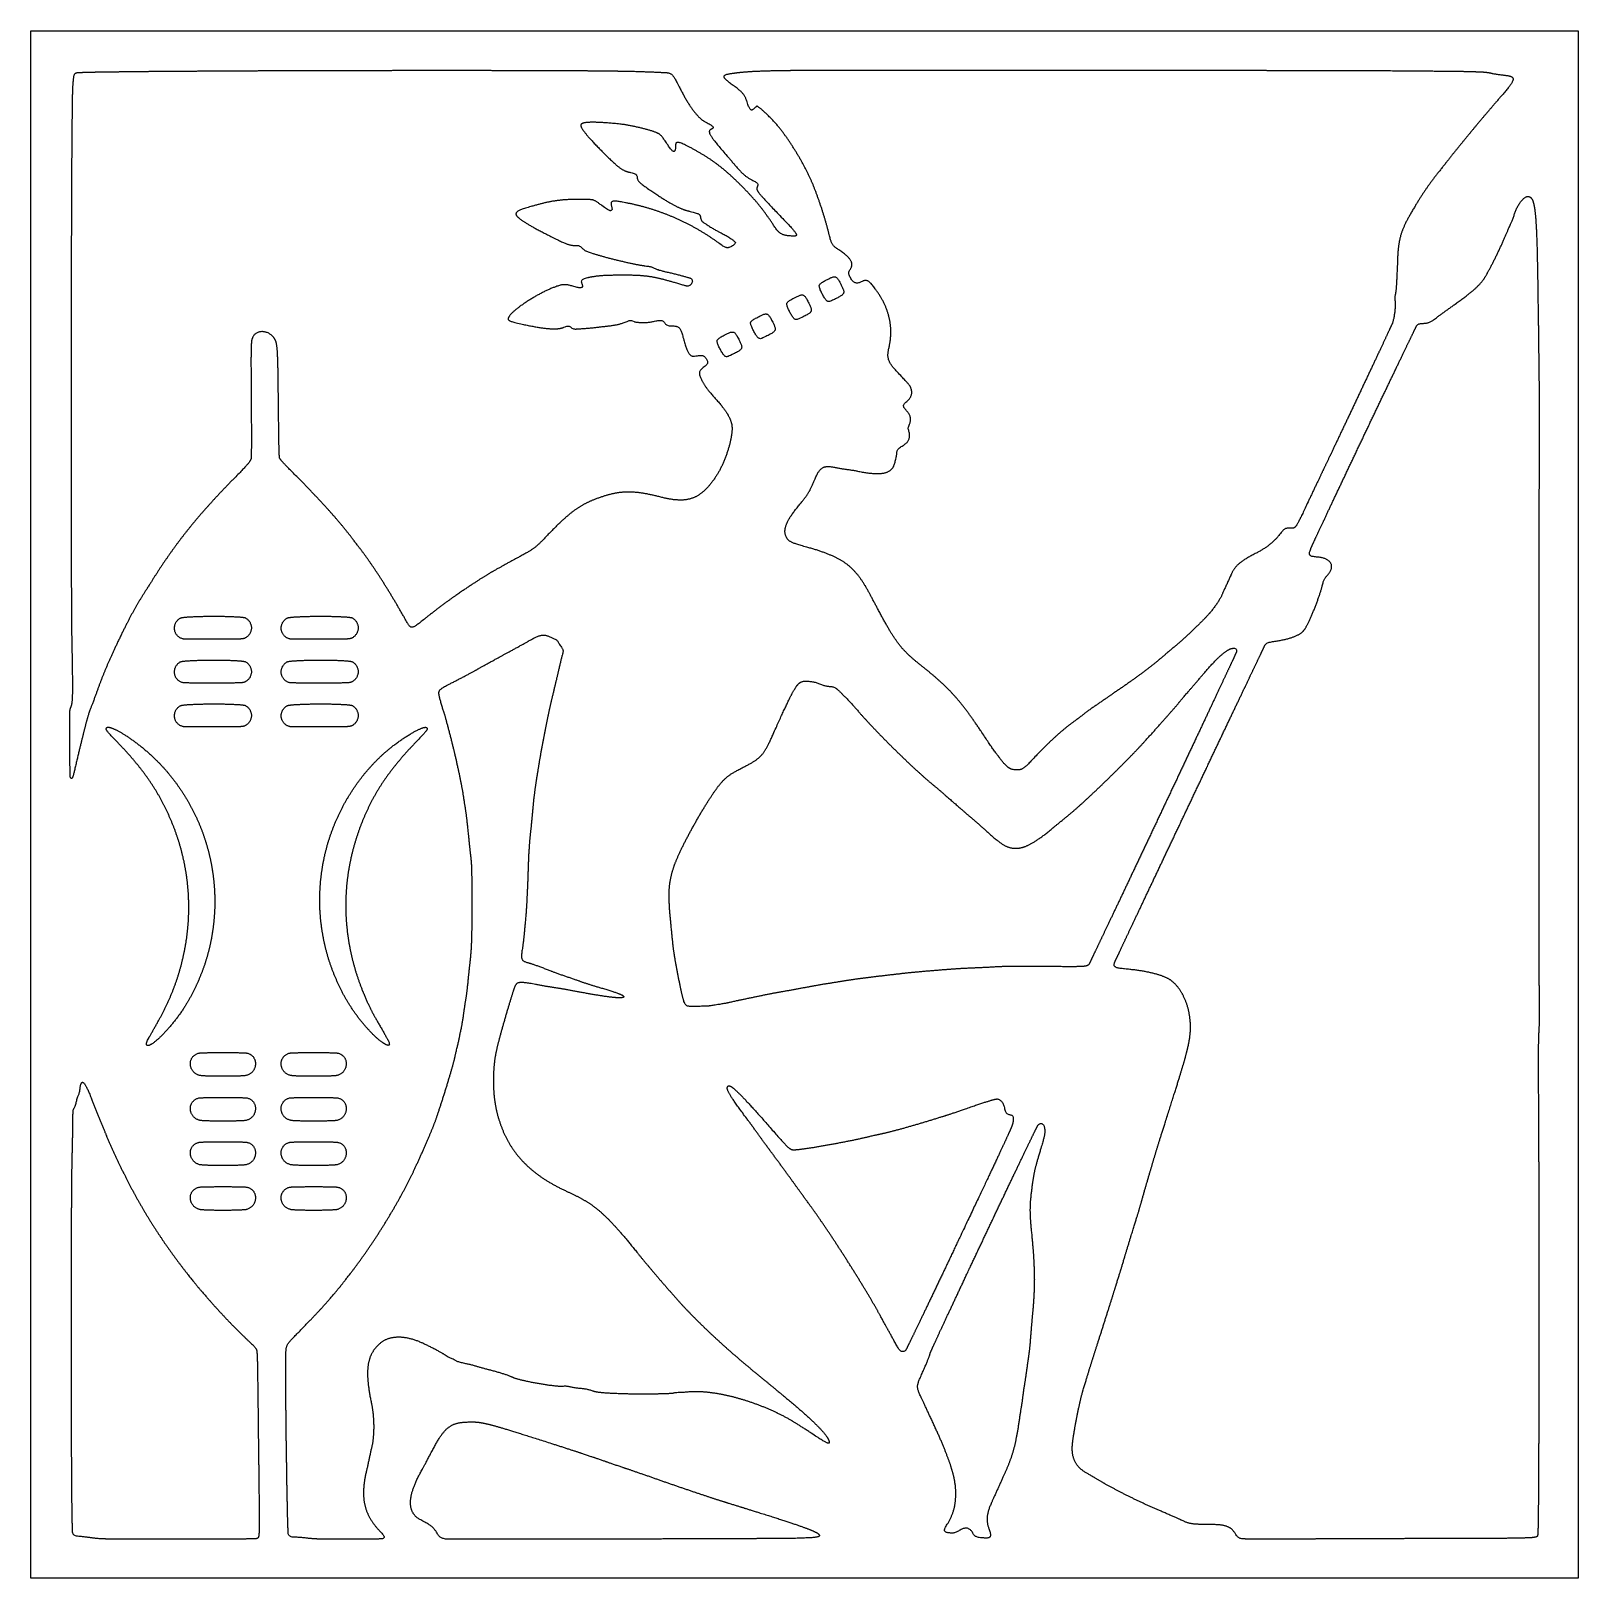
# Model space of a CAD drawing. Header units: millimetres. Extents: x 0 to 300, y 0 to 300.
import ezdxf

# ---------------------------------------------------------------- set-up
doc = ezdxf.new("R2010")
doc.units = ezdxf.units.MM
doc.layers.add('DIS_KONTUR', color=1, linetype='Continuous')
doc.layers.add('IC_DELIKLER', color=5, linetype='Continuous')

msp = doc.modelspace()

# ---------------------------------------------------------------- linework, layer by layer
at = {"layer": 'DIS_KONTUR'}
msp.add_lwpolyline([(0, 300), (300, 300), (300, 0), (0, 0)], close=True, dxfattribs=at)
at = {"layer": 'IC_DELIKLER'}
for points in [[(7.65, 155.22), (7.64, 155.24), (7.64, 155.26), (7.64, 155.29), (7.63, 155.33), (7.63, 155.38), (7.63, 155.44), (7.62, 155.5), (7.62, 155.58), (7.62, 155.66), (7.61, 155.75), (7.61, 155.84), (7.61, 155.95), (7.6, 156.06), (7.6, 156.18), (7.6, 156.3), (7.59, 156.43), (7.59, 156.57), (7.59, 156.72), (7.59, 156.87), (7.58, 157.02), (7.58, 157.19), (7.58, 157.35), (7.57, 157.53), (7.57, 157.71), (7.57, 157.89), (7.56, 158.08), (7.56, 158.27), (7.56, 158.47), (7.56, 158.67), (7.55, 158.88), (7.55, 159.09), (7.55, 159.3), (7.55, 159.52), (7.54, 159.74), (7.54, 159.97), (7.54, 160.2), (7.54, 160.43), (7.54, 160.66), (7.53, 160.9), (7.53, 161.14), (7.53, 161.38), (7.53, 161.62), (7.53, 161.87), (7.52, 162.28), (7.52, 162.67), (7.52, 163.04), (7.52, 163.4), (7.51, 163.74), (7.51, 164.07), (7.51, 164.38), (7.51, 164.67), (7.51, 164.95), (7.51, 165.22), (7.51, 165.47), (7.51, 165.71), (7.51, 165.93), (7.51, 166.14), (7.51, 166.34), (7.51, 166.53), (7.51, 166.71), (7.51, 166.88), (7.52, 167.04), (7.52, 167.18), (7.52, 167.32), (7.53, 167.45), (7.53, 167.57), (7.53, 167.68), (7.54, 167.79), (7.54, 167.88), (7.55, 167.97), (7.56, 168.06), (7.56, 168.14), (7.57, 168.21), (7.58, 168.28), (7.59, 168.34), (7.6, 168.4), (7.61, 168.45), (7.62, 168.5), (7.63, 168.55), (7.65, 168.6), (7.66, 168.64), (7.67, 168.69), (7.69, 168.73), (7.7, 168.77), (7.72, 168.81), (7.74, 168.85), (7.75, 168.9), (7.77, 168.94), (7.79, 168.98), (7.81, 169.02), (7.82, 169.05), (7.84, 169.09), (7.85, 169.13), (7.86, 169.17), (7.87, 169.21), (7.89, 169.25), (7.9, 169.29), (7.91, 169.34), (7.92, 169.39), (7.93, 169.44), (7.94, 169.49), (7.95, 169.54), (7.96, 169.6), (7.97, 169.65), (7.98, 169.72), (7.99, 169.78), (8, 169.84), (8.01, 169.91), (8.02, 169.98), (8.02, 170.06), (8.03, 170.14), (8.04, 170.22), (8.04, 170.3), (8.05, 170.38), (8.06, 170.47), (8.06, 170.57), (8.07, 170.66), (8.07, 170.77), (8.08, 170.87), (8.08, 170.98), (8.09, 171.09), (8.09, 171.2), (8.09, 171.32), (8.1, 171.45), (8.1, 171.58), (8.1, 171.71), (8.1, 171.85), (8.11, 171.99), (8.11, 172.13), (8.11, 172.28), (8.11, 172.44), (8.11, 172.6), (8.11, 172.77), (8.11, 172.94), (8.11, 173.11), (8.11, 173.29), (8.11, 173.48), (8.11, 173.67), (8.11, 173.87), (8.11, 174.07), (8.1, 174.28), (8.1, 174.5), (8.1, 174.72), (8.1, 174.94), (8.09, 175.18), (8.09, 175.41), (8.09, 175.66), (8.08, 175.91), (8.08, 176.17), (8.08, 176.43), (8.07, 176.7), (8.07, 176.98), (8.06, 177.27), (8.06, 177.56), (8.05, 177.86), (8.04, 178.16), (8.04, 178.47), (8.03, 178.79), (8.03, 179.12), (8.02, 179.46), (8.01, 179.8), (8, 180.15), (8, 180.21), (8, 180.27), (8, 180.33), (8, 180.39), (8, 180.45), (8, 180.51), (8, 180.57), (7.99, 180.64), (7.99, 180.7), (7.99, 180.77), (7.99, 180.83), (7.99, 180.9), (7.99, 180.97), (7.99, 181.04), (7.99, 181.1), (7.99, 181.18), (7.98, 181.25), (7.98, 181.32), (7.98, 181.39), (7.98, 181.46), (7.98, 181.54), (7.98, 181.61), (7.98, 181.69), (7.98, 181.77), (7.98, 181.85), (7.97, 181.92), (7.97, 182), (7.97, 182.08), (7.97, 182.16), (7.97, 182.25), (7.97, 182.33), (7.97, 182.41), (7.97, 182.5), (7.97, 182.58), (7.97, 182.67), (7.96, 182.75), (7.96, 182.84), (7.96, 182.93), (7.96, 183.02), (7.96, 183.11), (7.96, 183.2), (7.96, 183.29), (7.96, 183.38), (7.96, 183.47), (7.95, 183.56), (7.95, 183.66), (7.95, 183.75), (7.95, 183.85), (7.95, 183.94), (7.95, 184.04), (7.95, 184.14), (7.95, 184.24), (7.95, 184.34), (7.95, 184.44), (7.95, 184.54), (7.94, 184.64), (7.94, 184.74), (7.94, 184.84), (7.94, 184.95), (7.94, 185.05), (7.94, 185.16), (7.94, 185.26), (7.94, 185.37), (7.94, 185.48), (7.94, 185.58), (7.94, 185.69), (7.93, 185.8), (7.93, 185.91), (7.93, 186.02), (7.93, 186.13), (7.93, 186.24), (7.93, 186.36), (7.93, 186.47), (7.93, 186.58), (7.93, 186.7), (7.93, 186.81), (7.93, 186.93), (7.92, 187.05), (7.92, 187.16), (7.92, 187.28), (7.92, 187.4), (7.92, 187.52), (7.92, 187.64), (7.92, 187.76), (7.92, 187.88), (7.92, 188), (7.92, 188.13), (7.92, 188.25), (7.92, 188.37), (7.91, 188.5), (7.91, 188.62), (7.91, 188.75), (7.91, 188.88), (7.91, 189), (7.91, 189.13), (7.91, 189.26), (7.91, 189.39), (7.91, 189.52), (7.91, 189.65), (7.91, 189.78), (7.91, 189.91), (7.91, 190.04), (7.9, 190.17), (7.9, 190.31), (7.9, 190.44), (7.9, 190.58), (7.9, 190.71), (7.9, 190.85), (7.9, 190.98), (7.9, 191.12), (7.9, 191.26), (7.9, 191.39), (7.9, 191.53), (7.9, 191.67), (7.9, 191.81), (7.9, 191.95), (7.89, 192.09), (7.89, 192.23), (7.89, 192.38), (7.89, 192.52), (7.89, 192.66), (7.89, 192.81), (7.89, 192.95), (7.89, 193.1), (7.89, 193.24), (7.89, 193.39), (7.89, 193.53), (7.89, 193.68), (7.89, 193.83), (7.89, 193.98), (7.89, 194.12), (7.88, 194.27), (7.88, 194.42), (7.88, 194.57), (7.88, 194.72), (7.88, 194.87), (7.88, 195.03), (7.88, 195.18), (7.88, 195.33), (7.88, 195.49), (7.88, 195.64), (7.88, 195.79), (7.88, 195.95), (7.88, 196.1), (7.88, 196.26), (7.88, 196.42), (7.88, 196.57), (7.88, 196.73), (7.87, 196.89), (7.87, 197.05), (7.87, 197.2), (7.87, 197.36), (7.87, 197.52), (7.87, 197.68), (7.87, 197.84), (7.87, 198.01), (7.87, 198.17), (7.87, 198.33), (7.87, 198.49), (7.87, 198.66), (7.87, 198.82), (7.87, 198.98), (7.87, 199.15), (7.87, 199.31), (7.87, 199.48), (7.87, 199.64), (7.87, 199.81), (7.86, 199.98), (7.86, 200.14), (7.86, 200.31), (7.86, 200.48), (7.86, 200.65), (7.86, 200.82), (7.86, 200.99), (7.86, 201.16), (7.86, 201.33), (7.86, 201.5), (7.86, 201.67), (7.86, 201.84), (7.86, 202.01), (7.86, 202.18), (7.86, 202.36), (7.86, 202.53), (7.86, 202.7), (7.86, 202.88), (7.86, 203.05), (7.86, 203.22), (7.86, 203.4), (7.86, 203.58), (7.86, 203.75), (7.85, 203.93), (7.85, 204.1), (7.85, 204.28), (7.85, 204.46), (7.85, 204.64), (7.85, 204.81), (7.85, 204.99), (7.85, 205.17), (7.85, 205.35), (7.85, 205.53), (7.85, 205.71), (7.85, 205.89), (7.85, 206.07), (7.85, 206.25), (7.85, 206.43), (7.85, 206.61), (7.85, 206.8), (7.85, 206.98), (7.85, 207.16), (7.85, 207.35), (7.85, 207.53), (7.85, 207.71), (7.85, 207.9), (7.85, 208.08), (7.85, 208.27), (7.85, 208.45), (7.85, 208.64), (7.85, 208.82), (7.85, 209.01), (7.85, 209.19), (7.85, 209.38), (7.84, 209.57), (7.84, 209.75), (7.84, 209.94), (7.84, 210.13), (7.84, 210.32), (7.84, 210.51), (7.84, 210.7), (7.84, 210.88), (7.84, 211.07), (7.84, 211.26), (7.84, 211.45), (7.84, 211.64), (7.84, 211.83), (7.84, 212.02), (7.84, 212.22), (7.84, 212.41), (7.84, 212.6), (7.84, 212.79), (7.84, 212.98), (7.84, 213.17), (7.84, 213.37), (7.84, 213.56), (7.84, 213.75), (7.84, 213.95), (7.84, 214.14), (7.84, 214.33), (7.84, 214.53), (7.84, 214.72), (7.84, 214.92), (7.84, 215.11), (7.84, 215.31), (7.84, 215.5), (7.84, 215.7), (7.84, 215.89), (7.84, 216.09), (7.84, 216.28), (7.84, 216.48), (7.84, 216.68), (7.84, 216.87), (7.84, 217.07), (7.84, 217.27), (7.84, 217.46), (7.84, 217.66), (7.84, 217.86), (7.84, 218.06), (7.84, 218.26), (7.84, 218.45), (7.84, 218.65), (7.84, 218.85), (7.84, 219.05), (7.84, 219.25), (7.84, 219.45), (7.84, 219.65), (7.84, 219.85), (7.84, 220.05), (7.84, 220.25), (7.84, 220.45), (7.84, 220.65), (7.84, 220.85), (7.84, 221.05), (7.84, 221.25), (7.84, 221.45), (7.84, 221.65), (7.84, 221.85), (7.84, 222.06), (7.84, 222.26), (7.84, 222.46), (7.84, 222.66), (7.84, 222.86), (7.84, 223.06), (7.84, 223.27), (7.84, 223.47), (7.84, 223.67), (7.84, 223.87), (7.84, 224.08), (7.84, 224.28), (7.84, 224.48), (7.84, 224.69), (7.84, 224.89), (7.84, 225.09), (7.84, 225.3), (7.84, 225.5), (7.84, 225.7), (7.84, 225.91), (7.84, 226.11), (7.84, 226.31), (7.84, 226.52), (7.84, 226.72), (7.84, 226.93), (7.84, 227.13), (7.84, 227.33), (7.84, 227.54), (7.84, 227.74), (7.84, 227.95), (7.84, 228.15), (7.84, 228.36), (7.84, 228.56), (7.84, 228.77), (7.84, 228.97), (7.84, 229.18), (7.84, 229.38), (7.84, 229.59), (7.84, 229.79), (7.84, 230), (7.84, 230.2), (7.84, 230.41), (7.84, 230.61), (7.84, 230.82), (7.84, 231.02), (7.84, 231.23), (7.84, 231.43), (7.84, 231.64), (7.84, 231.85), (7.84, 232.05), (7.84, 232.26), (7.84, 232.46), (7.84, 232.67), (7.84, 232.87), (7.84, 233.08), (7.84, 233.28), (7.84, 233.49), (7.84, 233.7), (7.84, 233.9), (7.84, 234.11), (7.84, 234.31), (7.84, 234.52), (7.84, 234.72), (7.84, 234.93), (7.84, 235.13), (7.84, 235.34), (7.84, 235.55), (7.84, 235.75), (7.84, 235.96), (7.84, 236.16), (7.84, 236.37), (7.84, 236.57), (7.84, 236.78), (7.84, 236.98), (7.84, 237.19), (7.84, 237.39), (7.84, 237.6), (7.84, 237.8), (7.84, 238.01), (7.84, 238.21), (7.85, 238.42), (7.85, 238.62), (7.85, 238.83), (7.85, 239.03), (7.85, 239.24), (7.85, 239.44), (7.85, 239.65), (7.85, 239.85), (7.85, 240.06), (7.85, 240.26), (7.85, 240.47), (7.85, 240.67), (7.85, 240.87), (7.85, 241.08), (7.85, 241.28), (7.85, 241.49), (7.85, 241.69), (7.85, 241.89), (7.85, 242.1), (7.85, 242.3), (7.85, 242.5), (7.85, 242.71), (7.85, 242.91), (7.85, 243.11), (7.85, 243.32), (7.85, 243.52), (7.85, 243.72), (7.85, 243.92), (7.85, 244.13), (7.85, 244.33), (7.85, 244.53), (7.85, 244.73), (7.86, 244.93), (7.86, 245.14), (7.86, 245.34), (7.86, 245.54), (7.86, 245.74), (7.86, 245.94), (7.86, 246.14), (7.86, 246.34), (7.86, 246.54), (7.86, 246.74), (7.86, 246.95), (7.86, 247.15), (7.86, 247.35), (7.86, 247.55), (7.86, 247.75), (7.86, 247.94), (7.86, 248.14), (7.86, 248.34), (7.86, 248.54), (7.86, 248.74), (7.86, 248.94), (7.86, 249.14), (7.86, 249.34), (7.86, 249.53), (7.87, 249.73), (7.87, 249.93), (7.87, 250.13), (7.87, 250.33), (7.87, 250.52), (7.87, 250.72), (7.87, 250.92), (7.87, 251.11), (7.87, 251.31), (7.87, 251.5), (7.87, 251.7), (7.87, 251.9), (7.87, 252.09), (7.87, 252.29), (7.87, 252.48), (7.87, 252.68), (7.87, 252.87), (7.87, 253.06), (7.87, 253.26), (7.87, 253.45), (7.87, 253.65), (7.88, 253.84), (7.88, 254.03), (7.88, 254.22), (7.88, 254.42), (7.88, 254.61), (7.88, 254.8), (7.88, 254.99), (7.88, 255.18), (7.88, 255.38), (7.88, 255.57), (7.88, 255.76), (7.88, 255.95), (7.88, 256.14), (7.88, 256.33), (7.88, 256.52), (7.88, 256.71), (7.88, 256.89), (7.88, 257.08), (7.88, 257.27), (7.89, 257.46), (7.89, 257.65), (7.89, 257.83), (7.89, 258.02), (7.89, 258.21), (7.89, 258.4), (7.89, 258.58), (7.89, 258.77), (7.89, 258.95), (7.89, 259.14), (7.89, 259.32), (7.89, 259.51), (7.89, 259.69), (7.89, 259.88), (7.89, 260.06), (7.89, 260.24), (7.9, 260.43), (7.9, 260.61), (7.9, 260.79), (7.9, 260.97), (7.9, 261.15), (7.9, 261.34), (7.9, 261.52), (7.9, 261.7), (7.9, 261.88), (7.9, 262.06), (7.9, 262.24), (7.9, 262.41), (7.9, 262.59), (7.9, 262.77), (7.9, 262.95), (7.9, 263.13), (7.91, 263.3), (7.91, 263.48), (7.91, 263.66), (7.91, 263.83), (7.91, 264.01), (7.91, 264.19), (7.91, 264.36), (7.91, 264.53), (7.91, 264.71), (7.91, 264.88), (7.91, 265.06), (7.91, 265.23), (7.91, 265.4), (7.91, 265.57), (7.92, 265.74), (7.92, 265.92), (7.92, 266.09), (7.92, 266.26), (7.92, 266.43), (7.92, 266.6), (7.92, 266.77), (7.92, 266.93), (7.92, 267.1), (7.92, 267.27), (7.92, 267.44), (7.92, 267.61), (7.92, 267.77), (7.92, 267.94), (7.93, 268.1), (7.93, 268.27), (7.93, 268.43), (7.93, 268.6), (7.93, 268.76), (7.93, 268.93), (7.93, 269.09), (7.93, 269.25), (7.93, 269.41), (7.93, 269.57), (7.93, 269.73), (7.93, 269.9), (7.93, 270.06), (7.94, 270.22), (7.94, 270.37), (7.94, 270.53), (7.94, 270.69), (7.94, 270.85), (7.94, 271.01), (7.94, 271.16), (7.94, 271.32), (7.94, 271.47), (7.94, 271.63), (7.94, 271.78), (7.94, 271.94), (7.95, 272.09), (7.95, 272.25), (7.95, 272.4), (7.95, 272.55), (7.95, 272.7), (7.95, 272.85), (7.95, 273), (7.95, 273.15), (7.95, 273.3), (7.95, 273.45), (7.95, 273.6), (7.95, 273.75), (7.96, 273.9), (7.96, 274.04), (7.96, 274.19), (7.96, 274.33), (7.96, 274.48), (7.96, 274.62), (7.96, 274.77), (7.96, 274.91), (7.96, 275.05), (7.96, 275.2), (7.96, 275.34), (7.97, 275.48), (7.97, 275.62), (7.97, 275.76), (7.97, 275.9), (7.97, 276.04), (7.97, 276.18), (7.97, 276.31), (7.97, 276.45), (7.97, 276.59), (7.97, 276.72), (7.97, 276.86), (7.98, 276.99), (7.98, 277.13), (7.98, 277.26), (7.98, 277.4), (7.98, 277.53), (7.98, 277.66), (7.98, 277.79), (7.98, 277.92), (7.98, 278.05), (7.98, 278.18), (7.98, 278.31), (7.99, 278.44), (7.99, 278.57), (7.99, 278.69), (7.99, 278.82), (7.99, 278.94), (7.99, 279.07), (7.99, 279.19), (7.99, 279.32), (7.99, 279.44), (7.99, 279.56), (8, 279.68), (8, 279.8), (8, 279.93), (8, 280.04), (8, 280.16), (8, 280.28), (8, 280.4), (8, 280.52), (8, 280.63), (8, 280.75), (8.01, 280.86), (8.01, 280.98), (8.01, 281.09), (8.01, 281.21), (8.01, 281.32), (8.01, 281.43), (8.01, 281.54), (8.01, 281.65), (8.01, 281.76), (8.01, 281.87), (8.02, 281.98), (8.02, 282.09), (8.02, 282.19), (8.02, 282.3), (8.02, 282.4), (8.02, 282.51), (8.02, 282.61), (8.02, 282.72), (8.02, 282.82), (8.02, 282.92), (8.03, 283.02), (8.03, 283.12), (8.03, 283.22), (8.03, 283.32), (8.03, 283.42), (8.03, 283.52), (8.03, 283.61), (8.03, 283.71), (8.03, 283.8), (8.04, 283.9), (8.04, 283.99), (8.04, 284.08), (8.04, 284.18), (8.04, 284.27), (8.04, 284.36), (8.04, 284.45), (8.04, 284.54), (8.04, 284.63), (8.05, 284.71), (8.05, 284.8), (8.05, 284.89), (8.05, 284.97), (8.05, 285.06), (8.05, 285.14), (8.05, 285.22), (8.05, 285.31), (8.05, 285.39), (8.06, 285.47), (8.06, 285.55), (8.06, 285.63), (8.06, 285.7), (8.06, 285.78), (8.06, 285.86), (8.06, 285.93), (8.06, 286.01), (8.06, 286.08), (8.07, 286.16), (8.07, 286.23), (8.07, 286.3), (8.07, 286.37), (8.07, 286.44), (8.07, 286.51), (8.07, 286.58), (8.07, 286.65), (8.08, 286.71), (8.08, 286.78), (8.08, 286.85), (8.08, 286.91), (8.08, 286.97), (8.08, 287.04), (8.08, 287.1), (8.08, 287.16), (8.08, 287.22), (8.09, 287.28), (8.09, 287.34), (8.09, 287.39), (8.09, 287.45), (8.09, 287.51), (8.09, 287.56), (8.09, 287.61), (8.09, 287.67), (8.1, 287.72), (8.1, 287.77), (8.1, 287.82), (8.1, 287.87), (8.1, 287.92), (8.1, 287.97), (8.1, 288.01), (8.1, 288.06), (8.11, 288.1), (8.11, 288.15), (8.11, 288.19), (8.11, 288.23), (8.11, 288.28), (8.11, 288.32), (8.11, 288.36), (8.11, 288.39), (8.12, 288.43), (8.12, 288.47), (8.12, 288.51), (8.12, 288.54), (8.12, 288.57), (8.12, 288.61), (8.12, 288.64), (8.12, 288.67), (8.13, 288.7), (8.13, 288.73), (8.13, 288.76), (8.13, 288.79), (8.13, 288.81), (8.13, 288.84), (8.13, 288.86), (8.15, 289.22), (8.17, 289.54), (8.19, 289.84), (8.21, 290.1), (8.23, 290.35), (8.24, 290.56), (8.26, 290.76), (8.29, 290.93), (8.31, 291.08), (8.33, 291.22), (8.36, 291.34), (8.39, 291.44), (8.43, 291.53), (8.46, 291.6), (8.5, 291.66), (8.55, 291.72), (8.6, 291.77), (8.65, 291.8), (8.71, 291.84), (8.78, 291.87), (8.85, 291.9), (8.85, 291.9), (8.86, 291.9), (8.87, 291.9), (8.87, 291.91), (8.88, 291.91), (8.89, 291.91), (8.91, 291.91), (8.92, 291.91), (8.93, 291.91), (8.95, 291.92), (8.96, 291.92), (8.98, 291.92), (9, 291.92), (9.02, 291.92), (9.04, 291.93), (9.06, 291.93), (9.08, 291.93), (9.1, 291.93), (9.13, 291.93), (9.15, 291.93), (9.18, 291.94), (9.21, 291.94), (9.23, 291.94), (9.26, 291.94), (9.29, 291.94), (9.33, 291.94), (9.36, 291.95), (9.39, 291.95), (9.43, 291.95), (9.46, 291.95), (9.5, 291.95), (9.53, 291.96), (9.57, 291.96), (9.61, 291.96), (9.65, 291.96), (9.69, 291.96), (9.74, 291.96), (9.78, 291.97), (9.82, 291.97), (9.87, 291.97), (9.91, 291.97), (9.96, 291.97), (10.01, 291.97), (10.06, 291.98), (10.11, 291.98), (10.16, 291.98), (10.21, 291.98), (10.26, 291.98), (10.32, 291.98), (10.37, 291.99), (10.43, 291.99), (10.48, 291.99), (10.54, 291.99), (10.6, 291.99), (10.66, 291.99), (10.72, 292), (10.78, 292), (10.84, 292), (10.9, 292), (10.97, 292), (11.03, 292), (11.1, 292.01), (11.16, 292.01), (11.23, 292.01), (11.3, 292.01), (11.37, 292.01), (11.44, 292.01), (11.51, 292.02), (11.58, 292.02), (11.66, 292.02), (11.73, 292.02), (11.8, 292.02), (11.88, 292.02), (11.96, 292.02), (12.03, 292.03), (12.11, 292.03), (12.19, 292.03), (12.27, 292.03), (12.35, 292.03), (12.43, 292.03), (12.51, 292.04), (12.6, 292.04), (12.68, 292.04), (12.77, 292.04), (12.85, 292.04), (12.94, 292.04), (13.03, 292.05), (13.11, 292.05), (13.2, 292.05), (13.29, 292.05), (13.38, 292.05), (13.48, 292.05), (13.57, 292.05), (13.66, 292.06), (13.75, 292.06), (13.85, 292.06), (13.95, 292.06), (14.04, 292.06), (14.14, 292.06), (14.24, 292.07), (14.34, 292.07), (14.44, 292.07), (14.54, 292.07), (14.64, 292.07), (14.74, 292.07), (14.84, 292.07), (14.94, 292.08), (15.05, 292.08), (15.15, 292.08), (15.26, 292.08), (15.37, 292.08), (15.47, 292.08), (15.58, 292.09), (15.69, 292.09), (15.8, 292.09), (15.91, 292.09), (16.02, 292.09), (16.13, 292.09), (16.25, 292.09), (16.36, 292.1), (16.47, 292.1), (16.59, 292.1), (16.7, 292.1), (16.82, 292.1), (16.94, 292.1), (17.06, 292.1), (17.17, 292.11), (17.29, 292.11), (17.41, 292.11), (17.53, 292.11), (17.66, 292.11), (17.78, 292.11), (17.9, 292.11), (18.02, 292.12), (18.15, 292.12), (18.27, 292.12), (18.4, 292.12), (18.53, 292.12), (18.65, 292.12), (18.78, 292.12), (18.91, 292.13), (19.04, 292.13), (19.17, 292.13), (19.3, 292.13), (19.43, 292.13), (19.56, 292.13), (19.69, 292.13), (19.83, 292.14), (19.96, 292.14), (20.09, 292.14), (20.23, 292.14), (20.36, 292.14), (20.5, 292.14), (20.64, 292.14), (20.78, 292.15), (20.91, 292.15), (21.05, 292.15), (21.19, 292.15), (21.33, 292.15), (21.47, 292.15), (21.62, 292.15), (21.76, 292.15), (21.9, 292.16), (22.04, 292.16), (22.19, 292.16), (22.33, 292.16), (22.48, 292.16), (22.62, 292.16), (22.77, 292.16), (22.92, 292.17), (23.06, 292.17), (23.21, 292.17), (23.36, 292.17), (23.51, 292.17), (23.66, 292.17), (23.81, 292.17), (23.96, 292.17), (24.11, 292.18), (24.27, 292.18), (24.42, 292.18), (24.57, 292.18), (24.73, 292.18), (24.88, 292.18), (25.04, 292.18), (25.19, 292.18), (25.35, 292.19), (25.51, 292.19), (25.66, 292.19), (25.82, 292.19), (25.98, 292.19), (26.14, 292.19), (26.3, 292.19), (26.46, 292.19), (26.62, 292.2), (26.78, 292.2), (26.94, 292.2), (27.1, 292.2), (27.27, 292.2), (27.43, 292.2), (27.59, 292.2), (27.76, 292.2), (27.92, 292.21), (28.09, 292.21), (28.25, 292.21), (28.42, 292.21), (28.59, 292.21), (28.75, 292.21), (28.92, 292.21), (29.09, 292.21), (29.26, 292.21), (29.43, 292.22), (29.6, 292.22), (29.77, 292.22), (29.94, 292.22), (30.11, 292.22), (30.28, 292.22), (30.45, 292.22), (30.63, 292.22), (30.8, 292.23), (30.97, 292.23), (31.15, 292.23), (31.32, 292.23), (31.5, 292.23), (31.67, 292.23), (31.85, 292.23), (32.03, 292.23), (32.2, 292.23), (32.38, 292.24), (32.56, 292.24), (32.73, 292.24), (32.91, 292.24), (33.09, 292.24), (33.27, 292.24), (33.45, 292.24), (33.63, 292.24), (33.81, 292.24), (33.99, 292.24), (34.17, 292.25), (34.36, 292.25), (34.54, 292.25), (34.72, 292.25), (34.9, 292.25), (35.09, 292.25), (35.27, 292.25), (35.46, 292.25), (35.64, 292.25), (35.83, 292.26), (36.01, 292.26), (36.2, 292.26), (36.38, 292.26), (36.57, 292.26), (36.76, 292.26), (36.94, 292.26), (37.13, 292.26), (37.32, 292.26), (37.51, 292.26), (37.7, 292.27), (37.89, 292.27), (38.08, 292.27), (38.27, 292.27), (38.46, 292.27), (38.65, 292.27), (38.84, 292.27), (39.03, 292.27), (39.22, 292.27), (39.41, 292.27), (39.6, 292.27), (39.8, 292.28), (39.99, 292.28), (40.18, 292.28), (40.38, 292.28), (40.57, 292.28), (40.76, 292.28), (40.96, 292.28), (41.15, 292.28), (41.35, 292.28), (41.54, 292.28), (41.74, 292.29), (41.94, 292.29), (42.13, 292.29), (42.33, 292.29), (42.52, 292.29), (42.72, 292.29), (42.92, 292.29), (43.12, 292.29), (43.31, 292.29), (43.51, 292.29), (43.71, 292.29), (43.91, 292.29), (44.11, 292.3), (44.31, 292.3), (44.51, 292.3), (44.71, 292.3), (44.91, 292.3), (45.11, 292.3), (45.31, 292.3), (45.51, 292.3), (45.71, 292.3), (45.91, 292.3), (46.11, 292.3), (46.32, 292.3), (46.52, 292.31), (46.72, 292.31), (46.92, 292.31), (47.13, 292.31), (47.33, 292.31), (47.53, 292.31), (47.74, 292.31), (47.94, 292.31), (48.14, 292.31), (48.35, 292.31), (48.55, 292.31), (48.76, 292.31), (48.96, 292.31), (49.16, 292.32), (49.37, 292.32), (49.57, 292.32), (49.78, 292.32), (49.99, 292.32), (50.19, 292.32), (50.4, 292.32), (50.6, 292.32), (50.81, 292.32), (51.02, 292.32), (51.22, 292.32), (51.43, 292.32), (51.64, 292.32), (51.84, 292.32), (52.05, 292.33), (52.26, 292.33), (52.47, 292.33), (52.67, 292.33), (52.88, 292.33), (53.09, 292.33), (53.3, 292.33), (53.51, 292.33), (53.71, 292.33), (53.92, 292.33), (54.13, 292.33), (54.34, 292.33), (54.55, 292.33), (54.76, 292.33), (54.97, 292.33), (55.18, 292.33), (55.39, 292.34), (55.6, 292.34), (55.81, 292.34), (56.02, 292.34), (56.23, 292.34), (56.44, 292.34), (56.65, 292.34), (56.86, 292.34), (57.07, 292.34), (57.28, 292.34), (57.49, 292.34), (57.7, 292.34), (57.91, 292.34), (58.12, 292.34), (58.33, 292.34), (58.54, 292.34), (58.75, 292.34), (58.96, 292.34), (59.17, 292.35), (59.38, 292.35), (59.59, 292.35), (59.81, 292.35), (60.02, 292.35), (60.23, 292.35), (60.44, 292.35), (60.65, 292.35), (60.86, 292.35), (61.07, 292.35), (61.29, 292.35), (61.5, 292.35), (61.71, 292.35), (61.92, 292.35), (62.13, 292.35), (62.34, 292.35), (62.55, 292.35), (62.77, 292.35), (62.98, 292.35), (63.19, 292.35), (63.4, 292.35), (63.61, 292.35), (63.82, 292.36), (64.04, 292.36), (64.25, 292.36), (64.46, 292.36), (64.67, 292.36), (64.88, 292.36), (65.09, 292.36), (65.31, 292.36), (65.52, 292.36), (65.73, 292.36), (65.94, 292.36), (66.15, 292.36), (66.36, 292.36), (66.57, 292.36), (66.79, 292.36), (67, 292.36), (67.21, 292.36), (67.42, 292.36), (67.63, 292.36), (67.84, 292.36), (68.05, 292.36), (68.26, 292.36), (68.47, 292.36), (68.69, 292.36), (68.9, 292.36), (69.11, 292.36), (69.32, 292.36), (69.53, 292.36), (69.74, 292.36), (69.95, 292.36), (70.16, 292.37), (70.37, 292.37), (70.58, 292.37), (70.79, 292.37), (71, 292.37), (71.21, 292.37), (71.42, 292.37), (71.63, 292.37), (71.84, 292.37), (72.05, 292.37), (72.26, 292.37), (72.47, 292.37), (72.68, 292.37), (72.89, 292.37), (73.09, 292.37), (73.3, 292.37), (73.51, 292.37), (73.72, 292.37), (73.93, 292.37), (74.14, 292.37), (74.35, 292.37), (74.55, 292.37), (74.76, 292.37), (74.97, 292.37), (75.18, 292.37), (75.38, 292.37), (75.59, 292.37), (75.8, 292.37), (76, 292.37), (76.21, 292.37), (76.42, 292.37), (76.62, 292.37), (76.83, 292.37), (77.04, 292.37), (77.24, 292.37), (77.45, 292.37), (77.65, 292.37), (77.86, 292.37), (78.06, 292.37), (78.27, 292.37), (78.47, 292.37), (78.68, 292.37), (78.88, 292.37), (79.09, 292.37), (79.29, 292.37), (79.49, 292.37), (79.7, 292.37), (79.9, 292.37), (80.1, 292.37), (80.31, 292.37), (80.51, 292.37), (80.71, 292.37), (80.91, 292.37), (81.12, 292.37), (81.32, 292.37), (81.52, 292.37), (81.72, 292.37), (81.92, 292.37), (82.12, 292.37), (82.32, 292.37), (82.52, 292.37), (82.72, 292.37), (82.92, 292.37), (83.12, 292.37), (83.32, 292.37), (83.52, 292.37), (83.72, 292.37), (83.92, 292.37), (84.12, 292.37), (84.31, 292.37), (84.51, 292.37), (84.71, 292.37), (84.91, 292.37), (85.1, 292.37), (85.3, 292.37), (85.49, 292.37), (85.69, 292.37), (85.89, 292.37), (86.08, 292.37), (86.28, 292.37), (86.47, 292.37), (86.67, 292.37), (86.86, 292.37), (87.05, 292.37), (87.25, 292.37), (87.44, 292.37), (87.63, 292.37), (87.82, 292.37), (88.02, 292.37), (88.21, 292.37), (88.4, 292.37), (88.59, 292.37), (88.78, 292.37), (88.97, 292.37), (89.16, 292.37), (89.35, 292.36), (89.54, 292.36), (89.73, 292.36), (89.92, 292.36), (90.11, 292.36), (90.29, 292.36), (90.48, 292.36), (90.67, 292.36), (90.86, 292.36), (91.04, 292.36), (91.23, 292.36), (91.41, 292.36), (91.6, 292.36), (91.78, 292.36), (91.97, 292.36), (92.15, 292.36), (92.34, 292.36), (92.52, 292.36), (92.7, 292.36), (92.89, 292.36), (93.07, 292.36), (93.25, 292.36), (93.43, 292.36), (93.61, 292.36), (93.79, 292.36), (93.97, 292.36), (94.15, 292.36), (94.33, 292.36), (94.51, 292.36), (94.69, 292.35), (94.87, 292.35), (95.04, 292.35), (95.22, 292.35), (95.4, 292.35), (95.57, 292.35), (95.75, 292.35), (95.92, 292.35), (96.1, 292.35), (96.27, 292.35), (96.45, 292.35), (96.62, 292.35), (96.79, 292.35), (96.96, 292.35), (97.14, 292.35), (97.31, 292.35), (97.48, 292.35), (97.65, 292.35), (97.82, 292.35), (97.99, 292.35), (98.16, 292.34), (98.33, 292.34), (98.5, 292.34), (98.66, 292.34), (98.83, 292.34), (99, 292.34), (99.16, 292.34), (99.33, 292.34), (99.49, 292.34), (99.66, 292.34), (99.82, 292.34), (99.99, 292.34), (100.15, 292.34), (100.31, 292.34), (100.47, 292.34), (100.63, 292.34), (100.8, 292.33), (100.96, 292.33), (101.12, 292.33), (101.28, 292.33), (101.43, 292.33), (101.59, 292.33), (101.75, 292.33), (101.91, 292.33), (102.06, 292.33), (102.22, 292.33), (102.38, 292.33), (102.53, 292.33), (102.68, 292.33), (102.84, 292.33), (102.99, 292.32), (103.14, 292.32), (103.3, 292.32), (103.45, 292.32), (103.6, 292.32), (103.75, 292.32), (103.9, 292.32), (104.05, 292.32), (104.2, 292.32), (104.34, 292.32), (104.49, 292.32), (104.64, 292.32), (104.78, 292.32), (104.93, 292.31), (105.07, 292.31), (105.22, 292.31), (105.36, 292.31), (105.51, 292.31), (105.65, 292.31), (105.79, 292.31), (105.93, 292.31), (106.07, 292.31), (106.21, 292.31), (106.35, 292.31), (106.49, 292.3), (106.63, 292.3), (106.77, 292.3), (106.9, 292.3), (107.04, 292.3), (107.17, 292.3), (107.31, 292.3), (107.44, 292.3), (107.58, 292.3), (107.71, 292.3), (107.84, 292.3), (107.97, 292.29), (108.1, 292.29), (108.23, 292.29), (108.36, 292.29), (108.49, 292.29), (108.62, 292.29), (108.75, 292.29), (108.87, 292.29), (109, 292.29), (109.12, 292.29), (109.25, 292.28), (109.37, 292.28), (109.5, 292.28), (109.62, 292.28), (109.74, 292.28), (109.86, 292.28), (109.98, 292.28), (110.1, 292.28), (110.22, 292.28), (110.34, 292.27), (110.46, 292.27), (110.57, 292.27), (110.69, 292.27), (110.8, 292.27), (110.92, 292.27), (111.03, 292.27), (111.15, 292.27), (111.26, 292.27), (111.37, 292.26), (111.48, 292.26), (111.59, 292.26), (111.7, 292.26), (111.81, 292.26), (111.92, 292.26), (112.02, 292.26), (112.13, 292.26), (112.24, 292.25), (112.34, 292.25), (112.44, 292.25), (112.55, 292.25), (112.65, 292.25), (112.75, 292.25), (112.85, 292.25), (112.95, 292.25), (113.05, 292.24), (113.15, 292.24), (113.25, 292.24), (113.34, 292.24), (113.44, 292.24), (113.54, 292.24), (113.63, 292.24), (113.72, 292.24), (113.82, 292.23), (113.91, 292.23), (114, 292.23), (114.09, 292.23), (114.18, 292.23), (114.27, 292.23), (114.36, 292.23), (114.44, 292.22), (114.53, 292.22), (114.61, 292.22), (114.7, 292.22), (114.78, 292.22), (114.87, 292.22), (114.95, 292.22), (115.03, 292.22), (115.11, 292.21), (115.19, 292.21), (115.27, 292.21), (115.34, 292.21), (115.42, 292.21), (115.5, 292.21), (115.57, 292.2), (115.65, 292.2), (115.72, 292.2), (115.79, 292.2), (115.86, 292.2), (115.93, 292.2), (116, 292.2), (116.07, 292.19), (116.14, 292.19), (116.21, 292.19), (116.27, 292.19), (116.34, 292.19), (116.4, 292.19), (116.47, 292.19), (116.53, 292.18), (116.59, 292.18), (116.65, 292.18), (116.71, 292.18), (116.77, 292.18), (116.83, 292.18), (116.88, 292.17), (116.94, 292.17), (117, 292.17), (117.05, 292.17), (117.29, 292.16), (117.52, 292.15), (117.76, 292.15), (117.99, 292.14), (118.22, 292.13), (118.44, 292.12), (118.67, 292.12), (118.89, 292.11), (119.11, 292.1), (119.33, 292.09), (119.54, 292.09), (119.75, 292.08), (119.96, 292.07), (120.16, 292.06), (120.36, 292.05), (120.55, 292.05), (120.74, 292.04), (120.92, 292.03), (121.1, 292.02), (121.28, 292.02), (121.45, 292.01), (121.61, 292), (121.77, 291.99), (121.93, 291.99), (122.07, 291.98), (122.21, 291.97), (122.35, 291.97), (122.48, 291.96), (122.6, 291.95), (122.71, 291.95), (122.82, 291.94), (122.92, 291.94), (123.01, 291.93), (123.1, 291.92), (123.17, 291.92), (123.24, 291.91), (123.3, 291.91), (123.35, 291.9), (123.4, 291.9), (123.43, 291.89), (123.46, 291.89), (123.56, 291.87), (123.66, 291.85), (123.76, 291.82), (123.85, 291.79), (123.94, 291.75), (124.02, 291.71), (124.1, 291.67), (124.18, 291.61), (124.25, 291.55), (124.33, 291.48), (124.41, 291.4), (124.48, 291.32), (124.56, 291.22), (124.64, 291.11), (124.73, 290.98), (124.81, 290.84), (124.9, 290.69), (125, 290.53), (125.1, 290.35), (125.2, 290.15), (125.32, 289.93), (125.44, 289.7), (125.56, 289.45), (125.7, 289.17), (125.8, 288.98), (125.89, 288.79), (125.99, 288.6), (126.09, 288.41), (126.19, 288.23), (126.28, 288.05), (126.38, 287.87), (126.47, 287.69), (126.57, 287.52), (126.66, 287.35), (126.76, 287.18), (126.85, 287.01), (126.95, 286.85), (127.04, 286.69), (127.14, 286.53), (127.23, 286.37), (127.33, 286.22), (127.42, 286.07), (127.51, 285.92), (127.6, 285.78), (127.7, 285.63), (127.79, 285.49), (127.88, 285.36), (127.97, 285.22), (128.06, 285.09), (128.15, 284.96), (128.24, 284.84), (128.33, 284.71), (128.42, 284.59), (128.51, 284.47), (128.6, 284.36), (128.69, 284.25), (128.77, 284.14), (128.86, 284.03), (128.95, 283.93), (129.03, 283.83), (129.12, 283.73), (129.2, 283.64), (129.29, 283.54), (129.37, 283.46), (129.45, 283.37), (129.53, 283.29), (129.62, 283.21), (129.7, 283.13), (129.78, 283.06), (129.86, 282.99), (129.94, 282.92), (130.02, 282.85), (130.1, 282.79), (130.17, 282.73), (130.25, 282.68), (130.33, 282.63), (130.4, 282.58), (130.48, 282.53), (130.55, 282.49), (130.62, 282.45), (130.88, 282.32), (131.11, 282.19), (131.32, 282.08), (131.51, 281.97), (131.68, 281.87), (131.82, 281.77), (131.95, 281.69), (132.06, 281.6), (132.14, 281.53), (132.21, 281.46), (132.25, 281.39), (132.28, 281.33), (132.29, 281.28), (132.29, 281.22), (132.26, 281.17), (132.22, 281.13), (132.16, 281.08), (132.09, 281.04), (132, 281), (131.94, 280.97), (131.88, 280.94), (131.83, 280.92), (131.78, 280.89), (131.73, 280.85), (131.69, 280.82), (131.66, 280.78), (131.62, 280.75), (131.6, 280.71), (131.58, 280.66), (131.56, 280.62), (131.55, 280.57), (131.54, 280.52), (131.54, 280.47), (131.54, 280.41), (131.55, 280.35), (131.56, 280.28), (131.58, 280.22), (131.61, 280.14), (131.64, 280.07), (131.67, 279.99), (131.71, 279.9), (131.76, 279.81), (131.82, 279.71), (131.88, 279.61), (131.95, 279.51), (132.02, 279.4), (132.1, 279.28), (132.19, 279.16), (132.28, 279.03), (132.38, 278.89), (132.49, 278.75), (132.6, 278.6), (132.72, 278.45), (132.85, 278.29), (132.99, 278.12), (133.13, 277.94), (133.28, 277.76), (133.44, 277.57), (133.61, 277.37), (133.78, 277.16), (133.96, 276.95), (134.15, 276.73), (134.35, 276.5), (134.56, 276.26), (134.77, 276.01), (135, 275.75), (135.1, 275.63), (135.2, 275.51), (135.31, 275.38), (135.43, 275.25), (135.54, 275.12), (135.66, 274.99), (135.77, 274.85), (135.89, 274.72), (136, 274.58), (136.11, 274.45), (136.22, 274.32), (136.33, 274.2), (136.43, 274.08), (136.52, 273.97), (136.61, 273.87), (136.69, 273.77), (136.82, 273.62), (136.95, 273.47), (137.08, 273.32), (137.2, 273.18), (137.32, 273.05), (137.44, 272.92), (137.56, 272.79), (137.68, 272.68), (137.8, 272.56), (137.91, 272.45), (138.02, 272.35), (138.14, 272.24), (138.25, 272.15), (138.36, 272.05), (138.47, 271.96), (138.58, 271.87), (138.7, 271.79), (138.81, 271.71), (138.92, 271.63), (139.04, 271.55), (139.15, 271.48), (139.27, 271.41), (139.39, 271.34), (139.51, 271.27), (139.63, 271.21), (139.76, 271.14), (140.01, 271.01), (140.23, 270.89), (140.42, 270.78), (140.58, 270.68), (140.71, 270.58), (140.81, 270.49), (140.88, 270.4), (140.93, 270.31), (140.96, 270.22), (140.97, 270.13), (140.95, 270.04), (140.91, 269.94), (140.89, 269.9), (140.87, 269.85), (140.86, 269.81), (140.84, 269.77), (140.82, 269.73), (140.81, 269.69), (140.79, 269.65), (140.78, 269.61), (140.77, 269.57), (140.77, 269.53), (140.76, 269.49), (140.76, 269.45), (140.76, 269.41), (140.77, 269.36), (140.77, 269.32), (140.78, 269.27), (140.8, 269.22), (140.81, 269.17), (140.83, 269.12), (140.86, 269.07), (140.89, 269.01), (140.92, 268.95), (140.96, 268.89), (141, 268.82), (141.05, 268.75), (141.1, 268.68), (141.16, 268.6), (141.22, 268.52), (141.29, 268.43), (141.36, 268.34), (141.44, 268.25), (141.52, 268.14), (141.61, 268.04), (141.71, 267.93), (141.81, 267.81), (141.92, 267.69), (142.04, 267.56), (142.16, 267.42), (142.3, 267.28), (142.43, 267.13), (142.58, 266.97), (142.73, 266.81), (142.89, 266.64), (143.06, 266.46), (143.24, 266.27), (143.43, 266.07), (143.62, 265.87), (143.82, 265.66), (144.03, 265.44), (144.25, 265.21), (144.48, 264.97), (144.72, 264.72), (144.97, 264.46), (145.23, 264.19), (145.49, 263.92), (145.77, 263.63), (145.99, 263.4), (146.2, 263.18), (146.4, 262.97), (146.59, 262.77), (146.77, 262.58), (146.94, 262.4), (147.1, 262.22), (147.26, 262.06), (147.4, 261.91), (147.53, 261.76), (147.65, 261.62), (147.76, 261.49), (147.87, 261.37), (147.96, 261.26), (148.05, 261.15), (148.12, 261.05), (148.19, 260.96), (148.25, 260.87), (148.3, 260.79), (148.34, 260.72), (148.38, 260.65), (148.4, 260.59), (148.42, 260.53), (148.43, 260.48), (148.43, 260.43), (148.42, 260.39), (148.41, 260.36), (148.39, 260.33), (148.36, 260.3), (148.32, 260.28), (148.28, 260.26), (148.23, 260.24), (148.17, 260.23), (148.11, 260.22), (148.04, 260.22), (147.96, 260.21), (147.87, 260.21), (147.78, 260.21), (147.69, 260.22), (147.58, 260.22), (147.47, 260.23), (147.27, 260.25), (147.08, 260.26), (146.9, 260.28), (146.73, 260.3), (146.56, 260.33), (146.41, 260.35), (146.27, 260.38), (146.13, 260.41), (146, 260.45), (145.87, 260.48), (145.76, 260.53), (145.64, 260.58), (145.53, 260.63), (145.43, 260.69), (145.33, 260.75), (145.23, 260.83), (145.13, 260.9), (145.04, 260.99), (144.94, 261.08), (144.85, 261.18), (144.75, 261.29), (144.66, 261.4), (144.56, 261.53), (144.46, 261.66), (144.36, 261.81), (144.25, 261.96), (144.14, 262.13), (144.02, 262.3), (143.93, 262.44), (143.85, 262.57), (143.76, 262.71), (143.67, 262.84), (143.58, 262.97), (143.49, 263.1), (143.4, 263.23), (143.32, 263.36), (143.23, 263.49), (143.14, 263.62), (143.05, 263.74), (142.97, 263.87), (142.88, 263.99), (142.79, 264.11), (142.71, 264.23), (142.62, 264.35), (142.53, 264.47), (142.45, 264.59), (142.36, 264.71), (142.27, 264.83), (142.18, 264.95), (142.1, 265.06), (142.01, 265.18), (141.92, 265.3), (141.83, 265.41), (141.74, 265.53), (141.65, 265.64), (141.56, 265.76), (141.47, 265.87), (141.38, 265.98), (141.29, 266.1), (141.2, 266.21), (141.11, 266.32), (141.01, 266.43), (140.92, 266.55), (140.82, 266.66), (140.73, 266.77), (140.63, 266.88), (140.54, 267), (140.44, 267.11), (140.34, 267.22), (140.24, 267.34), (140.14, 267.45), (140.04, 267.56), (139.94, 267.68), (139.84, 267.79), (139.73, 267.91), (139.63, 268.02), (139.52, 268.14), (139.42, 268.25), (139.31, 268.37), (139.2, 268.49), (139.09, 268.6), (138.98, 268.72), (138.87, 268.84), (138.75, 268.96), (138.64, 269.08), (138.52, 269.2), (138.4, 269.33), (138.28, 269.45), (138.16, 269.57), (138.04, 269.7), (137.92, 269.82), (137.79, 269.94), (137.67, 270.07), (137.55, 270.19), (137.43, 270.31), (137.31, 270.42), (137.2, 270.54), (137.08, 270.66), (136.96, 270.77), (136.84, 270.88), (136.72, 271), (136.61, 271.11), (136.49, 271.22), (136.38, 271.33), (136.26, 271.44), (136.14, 271.54), (136.03, 271.65), (135.92, 271.76), (135.8, 271.86), (135.69, 271.96), (135.57, 272.07), (135.46, 272.17), (135.35, 272.27), (135.23, 272.37), (135.12, 272.47), (135.01, 272.57), (134.89, 272.67), (134.78, 272.76), (134.67, 272.86), (134.55, 272.95), (134.44, 273.05), (134.33, 273.14), (134.21, 273.23), (134.1, 273.33), (133.99, 273.42), (133.88, 273.51), (133.76, 273.6), (133.65, 273.69), (133.54, 273.78), (133.42, 273.87), (133.31, 273.95), (133.2, 274.04), (133.08, 274.13), (132.97, 274.21), (132.85, 274.3), (132.74, 274.38), (132.62, 274.46), (132.51, 274.55), (132.39, 274.63), (132.28, 274.71), (132.16, 274.8), (132.04, 274.88), (131.93, 274.96), (131.81, 275.04), (131.69, 275.12), (131.57, 275.2), (131.45, 275.28), (131.33, 275.36), (131.21, 275.44), (131.09, 275.51), (130.97, 275.59), (130.85, 275.67), (130.73, 275.75), (130.61, 275.82), (130.48, 275.9), (130.36, 275.98), (130.23, 276.05), (130.11, 276.13), (129.98, 276.2), (129.86, 276.28), (129.73, 276.35), (129.6, 276.43), (129.47, 276.5), (129.34, 276.58), (129.21, 276.65), (129.08, 276.73), (128.95, 276.8), (128.81, 276.88), (128.68, 276.95), (128.54, 277.02), (128.41, 277.1), (128.27, 277.17), (128.13, 277.25), (128, 277.32), (127.86, 277.39), (127.71, 277.47), (127.57, 277.54), (127.43, 277.62), (127.17, 277.75), (126.93, 277.87), (126.71, 277.98), (126.5, 278.07), (126.31, 278.15), (126.14, 278.23), (125.98, 278.29), (125.83, 278.33), (125.7, 278.37), (125.58, 278.39), (125.48, 278.4), (125.39, 278.4), (125.3, 278.39), (125.23, 278.37), (125.17, 278.33), (125.12, 278.28), (125.08, 278.23), (125.05, 278.15), (125.03, 278.07), (125.01, 277.98), (125, 277.87), (125, 277.75), (125, 277.57), (124.99, 277.41), (124.98, 277.26), (124.96, 277.12), (124.94, 277.01), (124.91, 276.9), (124.88, 276.82), (124.85, 276.75), (124.81, 276.7), (124.76, 276.66), (124.71, 276.64), (124.65, 276.63), (124.59, 276.64), (124.52, 276.67), (124.45, 276.71), (124.37, 276.77), (124.29, 276.85), (124.2, 276.94), (124.1, 277.05), (124, 277.17), (123.89, 277.31), (123.78, 277.47), (123.66, 277.64), (123.54, 277.83), (123.37, 278.07), (123.22, 278.3), (123.08, 278.51), (122.95, 278.71), (122.82, 278.88), (122.71, 279.04), (122.6, 279.19), (122.5, 279.32), (122.41, 279.44), (122.32, 279.55), (122.24, 279.64), (122.16, 279.73), (122.08, 279.8), (122.01, 279.87), (121.94, 279.93), (121.87, 279.98), (121.8, 280.03), (121.73, 280.07), (121.66, 280.11), (121.58, 280.14), (121.5, 280.18), (121.41, 280.22), (121.32, 280.26), (121.22, 280.3), (121.11, 280.34), (121, 280.38), (120.88, 280.43), (120.76, 280.47), (120.64, 280.51), (120.51, 280.56), (120.37, 280.6), (120.23, 280.64), (120.09, 280.69), (119.94, 280.73), (119.79, 280.78), (119.64, 280.82), (119.48, 280.87), (119.32, 280.91), (119.16, 280.95), (119, 281), (118.83, 281.04), (118.66, 281.08), (118.49, 281.13), (118.32, 281.17), (118.15, 281.21), (117.98, 281.25), (117.8, 281.29), (117.63, 281.33), (117.45, 281.37), (117.28, 281.41), (117.1, 281.45), (116.93, 281.49), (116.75, 281.52), (116.58, 281.56), (116.4, 281.59), (116.23, 281.63), (116.06, 281.66), (115.89, 281.69), (115.72, 281.72), (115.56, 281.75), (115.4, 281.78), (115.24, 281.8), (115.08, 281.83), (114.92, 281.85), (114.77, 281.87), (114.62, 281.89), (114.48, 281.91), (114.34, 281.92), (114.2, 281.94), (113.91, 281.97), (113.62, 281.99), (113.34, 282.02), (113.07, 282.05), (112.8, 282.07), (112.54, 282.09), (112.28, 282.11), (112.03, 282.13), (111.79, 282.15), (111.55, 282.17), (111.32, 282.19), (111.1, 282.2), (110.88, 282.22), (110.67, 282.23), (110.46, 282.24), (110.26, 282.25), (110.06, 282.26), (109.87, 282.27), (109.69, 282.27), (109.51, 282.28), (109.34, 282.28), (109.17, 282.28), (109.01, 282.29), (108.85, 282.29), (108.7, 282.28), (108.56, 282.28), (108.42, 282.28), (108.28, 282.27), (108.16, 282.27), (108.03, 282.26), (107.92, 282.25), (107.8, 282.24), (107.7, 282.23), (107.59, 282.22), (107.5, 282.2), (107.41, 282.19), (107.32, 282.17), (107.24, 282.15), (107.16, 282.13), (107.09, 282.11), (107.03, 282.09), (106.97, 282.07), (106.91, 282.04), (106.86, 282.02), (106.81, 281.99), (106.77, 281.96), (106.74, 281.93), (106.7, 281.9), (106.68, 281.87), (106.66, 281.84), (106.64, 281.8), (106.63, 281.77), (106.62, 281.73), (106.62, 281.69), (106.62, 281.65), (106.62, 281.61), (106.63, 281.56), (106.65, 281.51), (106.67, 281.45), (106.69, 281.39), (106.72, 281.33), (106.75, 281.27), (106.79, 281.2), (106.83, 281.12), (106.88, 281.05), (106.93, 280.97), (106.98, 280.88), (107.04, 280.8), (107.11, 280.7), (107.17, 280.61), (107.25, 280.51), (107.32, 280.41), (107.4, 280.31), (107.49, 280.2), (107.57, 280.09), (107.67, 279.98), (107.76, 279.86), (107.86, 279.74), (107.97, 279.61), (108.08, 279.49), (108.19, 279.36), (108.31, 279.22), (108.43, 279.09), (108.56, 278.95), (108.68, 278.8), (108.82, 278.66), (108.96, 278.51), (109.1, 278.36), (109.24, 278.2), (109.39, 278.04), (109.54, 277.88), (109.7, 277.72), (109.86, 277.55), (110.03, 277.38), (110.2, 277.21), (110.37, 277.03), (110.54, 276.85), (110.72, 276.67), (110.91, 276.49), (111.1, 276.3), (111.3, 276.09), (111.5, 275.9), (111.7, 275.71), (111.88, 275.52), (112.06, 275.35), (112.23, 275.18), (112.39, 275.02), (112.55, 274.87), (112.7, 274.73), (112.85, 274.59), (112.99, 274.46), (113.13, 274.33), (113.26, 274.21), (113.39, 274.1), (113.51, 273.99), (113.63, 273.89), (113.75, 273.79), (113.86, 273.7), (113.97, 273.62), (114.07, 273.54), (114.18, 273.46), (114.28, 273.39), (114.38, 273.32), (114.47, 273.26), (114.57, 273.19), (114.66, 273.14), (114.76, 273.09), (114.85, 273.04), (114.94, 272.99), (115.03, 272.94), (115.13, 272.9), (115.22, 272.86), (115.31, 272.83), (115.41, 272.79), (115.5, 272.76), (115.6, 272.73), (115.7, 272.7), (115.8, 272.67), (115.9, 272.64), (116.01, 272.62), (116.12, 272.59), (116.23, 272.57), (116.35, 272.54), (116.59, 272.49), (116.8, 272.43), (116.97, 272.38), (117.11, 272.32), (117.23, 272.26), (117.32, 272.19), (117.4, 272.1), (117.45, 272), (117.49, 271.89), (117.53, 271.75), (117.55, 271.6), (117.57, 271.5), (117.58, 271.4), (117.61, 271.31), (117.64, 271.23), (117.67, 271.14), (117.71, 271.06), (117.76, 270.98), (117.82, 270.89), (117.89, 270.81), (117.96, 270.72), (118.05, 270.63), (118.15, 270.53), (118.27, 270.43), (118.4, 270.33), (118.54, 270.22), (118.7, 270.1), (118.87, 269.97), (119.06, 269.83), (119.27, 269.68), (119.5, 269.52), (119.75, 269.35), (119.97, 269.21), (120.18, 269.06), (120.38, 268.92), (120.58, 268.79), (120.78, 268.65), (120.98, 268.53), (121.16, 268.4), (121.35, 268.28), (121.53, 268.15), (121.71, 268.04), (121.88, 267.92), (122.05, 267.81), (122.22, 267.7), (122.39, 267.6), (122.55, 267.49), (122.7, 267.39), (122.86, 267.3), (123.01, 267.2), (123.16, 267.11), (123.3, 267.02), (123.45, 266.93), (123.59, 266.85), (123.72, 266.77), (123.86, 266.69), (123.99, 266.61), (124.12, 266.54), (124.25, 266.46), (124.38, 266.39), (124.5, 266.32), (124.62, 266.26), (124.74, 266.19), (124.86, 266.13), (124.98, 266.07), (125.09, 266.01), (125.21, 265.96), (125.32, 265.9), (125.43, 265.85), (125.54, 265.8), (125.65, 265.75), (125.76, 265.7), (125.86, 265.65), (125.97, 265.61), (126.07, 265.56), (126.18, 265.52), (126.28, 265.48), (126.38, 265.44), (126.48, 265.4), (126.59, 265.37), (126.69, 265.33), (126.79, 265.3), (126.89, 265.26), (126.99, 265.23), (127.09, 265.2), (127.19, 265.17), (127.3, 265.14), (127.4, 265.11), (127.5, 265.09), (127.6, 265.06), (127.71, 265.03), (127.81, 265.01), (128.11, 264.93), (128.38, 264.87), (128.62, 264.8), (128.83, 264.74), (129.02, 264.69), (129.18, 264.63), (129.31, 264.58), (129.43, 264.52), (129.53, 264.46), (129.61, 264.4), (129.67, 264.34), (129.72, 264.27), (129.77, 264.19), (129.8, 264.1), (129.82, 264.01), (129.84, 263.9), (129.86, 263.79), (129.9, 263.59), (129.95, 263.42), (130.01, 263.27), (130.1, 263.14), (130.22, 263.01), (130.26, 262.98), (130.32, 262.93), (130.4, 262.87), (130.49, 262.8), (130.6, 262.73), (130.72, 262.65), (130.85, 262.57), (130.99, 262.48), (131.13, 262.38), (131.29, 262.28), (131.45, 262.18), (131.61, 262.08), (131.78, 261.98), (131.95, 261.88), (132.11, 261.78), (132.28, 261.68), (132.45, 261.58), (132.6, 261.49), (132.76, 261.4), (132.91, 261.32), (133.05, 261.24), (133.18, 261.17), (133.29, 261.11), (133.4, 261.05), (133.62, 260.94), (133.83, 260.84), (134.03, 260.73), (134.23, 260.62), (134.43, 260.52), (134.62, 260.41), (134.8, 260.31), (134.98, 260.21), (135.15, 260.11), (135.31, 260.01), (135.46, 259.91), (135.61, 259.82), (135.75, 259.72), (135.88, 259.64), (136, 259.55), (136.11, 259.47), (136.2, 259.39), (136.29, 259.32), (136.37, 259.25), (136.44, 259.18), (136.5, 259.12), (136.54, 259.06), (136.57, 259.01), (136.59, 258.97), (136.6, 258.93), (136.58, 258.84), (136.52, 258.74), (136.43, 258.63), (136.32, 258.52), (136.18, 258.41), (136.03, 258.3), (135.86, 258.21), (135.69, 258.12), (135.52, 258.06), (135.4, 258.02), (135.28, 257.99), (135.17, 257.97), (135.06, 257.96), (134.95, 257.96), (134.85, 257.98), (134.73, 258.01), (134.61, 258.05), (134.49, 258.11), (134.34, 258.19), (134.19, 258.29), (134.02, 258.4), (133.83, 258.53), (133.61, 258.69), (133.37, 258.86), (133.25, 258.95), (133.13, 259.04), (133.02, 259.12), (132.9, 259.21), (132.78, 259.3), (132.65, 259.38), (132.53, 259.47), (132.41, 259.55), (132.29, 259.64), (132.17, 259.72), (132.05, 259.81), (131.92, 259.89), (131.8, 259.97), (131.68, 260.05), (131.55, 260.14), (131.43, 260.22), (131.31, 260.3), (131.18, 260.38), (131.06, 260.46), (130.93, 260.54), (130.8, 260.62), (130.68, 260.7), (130.55, 260.78), (130.43, 260.86), (130.3, 260.93), (130.17, 261.01), (130.04, 261.09), (129.92, 261.17), (129.79, 261.24), (129.66, 261.32), (129.53, 261.39), (129.4, 261.47), (129.27, 261.54), (129.14, 261.62), (129.01, 261.69), (128.88, 261.76), (128.75, 261.84), (128.62, 261.91), (128.49, 261.98), (128.36, 262.05), (128.23, 262.12), (128.1, 262.19), (127.96, 262.26), (127.83, 262.33), (127.7, 262.4), (127.56, 262.47), (127.43, 262.54), (127.3, 262.61), (127.16, 262.68), (127.03, 262.74), (126.9, 262.81), (126.76, 262.88), (126.63, 262.94), (126.49, 263.01), (126.36, 263.07), (126.22, 263.14), (126.08, 263.2), (125.95, 263.27), (125.81, 263.33), (125.67, 263.39), (125.54, 263.45), (125.4, 263.52), (125.26, 263.58), (125.12, 263.64), (124.99, 263.7), (124.85, 263.76), (124.71, 263.82), (124.57, 263.88), (124.43, 263.94), (124.29, 264), (124.15, 264.05), (124.01, 264.11), (123.88, 264.17), (123.74, 264.22), (123.59, 264.28), (123.45, 264.34), (123.31, 264.39), (123.17, 264.45), (123.03, 264.5), (122.89, 264.55), (122.75, 264.61), (122.61, 264.66), (122.47, 264.71), (122.32, 264.76), (122.18, 264.82), (122.04, 264.87), (121.9, 264.92), (121.75, 264.97), (121.61, 265.02), (121.47, 265.07), (121.32, 265.11), (121.18, 265.16), (121.04, 265.21), (120.89, 265.26), (120.75, 265.3), (120.6, 265.35), (120.46, 265.4), (120.31, 265.44), (120.17, 265.49), (120.02, 265.53), (119.88, 265.57), (119.73, 265.62), (119.59, 265.66), (119.44, 265.7), (119.3, 265.74), (119.15, 265.79), (119, 265.83), (118.86, 265.87), (118.71, 265.91), (118.56, 265.95), (118.42, 265.98), (118.27, 266.02), (118.12, 266.06), (117.97, 266.1), (117.83, 266.14), (117.68, 266.17), (117.53, 266.21), (117.38, 266.24), (117.24, 266.28), (117.09, 266.31), (116.94, 266.35), (116.79, 266.38), (116.64, 266.41), (116.49, 266.45), (116.35, 266.48), (116.2, 266.51), (116.05, 266.54), (115.9, 266.57), (115.75, 266.6), (115.6, 266.63), (115.45, 266.66), (115.3, 266.69), (115.01, 266.74), (114.74, 266.79), (114.49, 266.84), (114.26, 266.87), (114.05, 266.91), (113.85, 266.94), (113.66, 266.96), (113.5, 266.98), (113.35, 266.99), (113.21, 266.99), (113.08, 266.99), (112.97, 266.98), (112.88, 266.97), (112.79, 266.95), (112.72, 266.92), (112.66, 266.88), (112.61, 266.84), (112.57, 266.79), (112.54, 266.73), (112.52, 266.67), (112.51, 266.6), (112.5, 266.52), (112.5, 266.43), (112.52, 266.33), (112.53, 266.22), (112.56, 266.11), (112.59, 265.98), (112.62, 265.85), (112.67, 265.65), (112.69, 265.5), (112.68, 265.4), (112.64, 265.31), (112.57, 265.23), (112.52, 265.19), (112.47, 265.16), (112.41, 265.14), (112.34, 265.14), (112.26, 265.15), (112.17, 265.18), (112.06, 265.23), (111.94, 265.29), (111.79, 265.38), (111.63, 265.49), (111.44, 265.62), (111.22, 265.77), (110.98, 265.95), (110.7, 266.15), (110.55, 266.27), (110.41, 266.37), (110.27, 266.47), (110.15, 266.56), (110.03, 266.65), (109.92, 266.73), (109.81, 266.8), (109.71, 266.87), (109.61, 266.93), (109.51, 266.98), (109.41, 267.03), (109.32, 267.08), (109.22, 267.12), (109.13, 267.16), (109.03, 267.19), (108.93, 267.22), (108.82, 267.24), (108.71, 267.26), (108.59, 267.28), (108.47, 267.29), (108.34, 267.31), (108.2, 267.32), (108.05, 267.32), (107.89, 267.33), (107.72, 267.33), (107.53, 267.34), (107.34, 267.34), (107.13, 267.34), (106.9, 267.34), (106.66, 267.34), (106.4, 267.34), (106.22, 267.34), (106.05, 267.34), (105.88, 267.33), (105.71, 267.33), (105.55, 267.33), (105.38, 267.33), (105.22, 267.32), (105.06, 267.32), (104.91, 267.32), (104.75, 267.31), (104.6, 267.31), (104.45, 267.3), (104.3, 267.29), (104.15, 267.29), (104, 267.28), (103.86, 267.27), (103.71, 267.26), (103.57, 267.25), (103.43, 267.24), (103.29, 267.23), (103.15, 267.22), (103.01, 267.21), (102.87, 267.2), (102.74, 267.18), (102.6, 267.17), (102.46, 267.15), (102.33, 267.14), (102.19, 267.12), (102.06, 267.1), (101.92, 267.08), (101.79, 267.07), (101.65, 267.05), (101.52, 267.02), (101.38, 267), (101.25, 266.98), (101.11, 266.96), (100.97, 266.93), (100.84, 266.91), (100.7, 266.88), (100.56, 266.86), (100.42, 266.83), (100.28, 266.8), (100.14, 266.77), (100, 266.74), (99.85, 266.71), (99.71, 266.67), (99.56, 266.64), (99.41, 266.61), (99.26, 266.57), (99.11, 266.53), (98.96, 266.5), (98.8, 266.46), (98.65, 266.42), (98.49, 266.37), (98.33, 266.33), (98.16, 266.29), (98, 266.24), (97.83, 266.2), (97.66, 266.15), (97.49, 266.1), (97.31, 266.05), (97.13, 266), (96.95, 265.95), (96.66, 265.87), (96.39, 265.79), (96.14, 265.71), (95.9, 265.63), (95.68, 265.56), (95.47, 265.49), (95.28, 265.42), (95.1, 265.35), (94.94, 265.28), (94.8, 265.22), (94.66, 265.15), (94.54, 265.09), (94.44, 265.03), (94.35, 264.97), (94.27, 264.9), (94.2, 264.84), (94.15, 264.78), (94.11, 264.72), (94.08, 264.66), (94.06, 264.6), (94.05, 264.53), (94.05, 264.47), (94.06, 264.4), (94.09, 264.33), (94.12, 264.27), (94.14, 264.23), (94.17, 264.18), (94.2, 264.14), (94.23, 264.1), (94.27, 264.05), (94.32, 264), (94.36, 263.96), (94.41, 263.91), (94.47, 263.85), (94.53, 263.8), (94.59, 263.75), (94.66, 263.69), (94.73, 263.63), (94.8, 263.57), (94.88, 263.51), (94.97, 263.45), (95.05, 263.39), (95.15, 263.32), (95.24, 263.25), (95.34, 263.19), (95.44, 263.12), (95.55, 263.05), (95.66, 262.97), (95.78, 262.9), (95.9, 262.83), (96.02, 262.75), (96.15, 262.67), (96.28, 262.59), (96.41, 262.51), (96.55, 262.43), (96.7, 262.34), (96.84, 262.26), (96.99, 262.17), (97.15, 262.08), (97.31, 261.99), (97.47, 261.9), (97.64, 261.81), (97.81, 261.72), (97.98, 261.62), (98.16, 261.52), (98.34, 261.43), (98.53, 261.33), (98.72, 261.23), (98.91, 261.12), (99.11, 261.02), (99.31, 260.92), (99.52, 260.81), (99.73, 260.7), (99.94, 260.59), (100.16, 260.48), (100.38, 260.37), (100.6, 260.26), (100.83, 260.14), (101.06, 260.02), (101.3, 259.91), (101.57, 259.77), (101.82, 259.65), (102.07, 259.53), (102.29, 259.42), (102.51, 259.32), (102.71, 259.22), (102.9, 259.13), (103.08, 259.05), (103.25, 258.97), (103.41, 258.9), (103.56, 258.84), (103.71, 258.78), (103.85, 258.73), (103.98, 258.68), (104.1, 258.63), (104.22, 258.59), (104.33, 258.56), (104.45, 258.53), (104.55, 258.5), (104.66, 258.48), (104.76, 258.46), (104.86, 258.44), (104.96, 258.43), (105.07, 258.42), (105.17, 258.41), (105.27, 258.41), (105.38, 258.4), (105.49, 258.4), (105.6, 258.4), (105.83, 258.4), (106.01, 258.39), (106.16, 258.37), (106.28, 258.33), (106.4, 258.27), (106.54, 258.17), (106.7, 258.04), (106.9, 257.86), (107.01, 257.76), (107.12, 257.67), (107.22, 257.59), (107.31, 257.52), (107.41, 257.45), (107.52, 257.39), (107.63, 257.33), (107.75, 257.28), (107.89, 257.22), (108.05, 257.16), (108.22, 257.1), (108.43, 257.03), (108.66, 256.95), (108.93, 256.87), (109.05, 256.83), (109.18, 256.79), (109.31, 256.75), (109.44, 256.7), (109.58, 256.66), (109.72, 256.62), (109.86, 256.58), (110.01, 256.54), (110.16, 256.49), (110.31, 256.45), (110.46, 256.41), (110.62, 256.36), (110.77, 256.32), (110.93, 256.28), (111.09, 256.23), (111.25, 256.19), (111.42, 256.14), (111.58, 256.1), (111.75, 256.06), (111.92, 256.01), (112.09, 255.97), (112.26, 255.92), (112.43, 255.88), (112.6, 255.84), (112.77, 255.79), (112.95, 255.75), (113.12, 255.7), (113.29, 255.66), (113.47, 255.62), (113.64, 255.58), (113.82, 255.53), (113.99, 255.49), (114.16, 255.45), (114.34, 255.41), (114.51, 255.37), (114.68, 255.33), (114.85, 255.29), (115.02, 255.25), (115.19, 255.21), (115.36, 255.17), (115.52, 255.13), (115.69, 255.1), (115.85, 255.06), (116.02, 255.03), (116.18, 254.99), (116.33, 254.96), (116.49, 254.92), (116.65, 254.89), (116.8, 254.86), (116.95, 254.83), (117.09, 254.8), (117.24, 254.77), (117.38, 254.74), (117.52, 254.71), (117.66, 254.69), (117.79, 254.66), (117.92, 254.64), (118.05, 254.61), (118.17, 254.59), (118.29, 254.57), (118.41, 254.55), (118.52, 254.53), (118.63, 254.52), (118.74, 254.5), (118.84, 254.49), (118.93, 254.47), (119.03, 254.46), (119.11, 254.45), (119.34, 254.42), (119.54, 254.39), (119.73, 254.37), (119.9, 254.34), (120.05, 254.3), (120.2, 254.27), (120.33, 254.23), (120.47, 254.19), (120.6, 254.14), (120.73, 254.09), (120.87, 254.03), (121.02, 253.96), (121.15, 253.9), (121.3, 253.83), (121.46, 253.77), (121.64, 253.71), (121.82, 253.64), (122, 253.58), (122.19, 253.53), (122.37, 253.48), (122.54, 253.43), (122.7, 253.39), (122.86, 253.36), (123.03, 253.32), (123.2, 253.28), (123.38, 253.24), (123.56, 253.2), (123.74, 253.16), (123.93, 253.11), (124.12, 253.07), (124.32, 253.02), (124.51, 252.97), (124.71, 252.92), (124.9, 252.87), (125.1, 252.83), (125.29, 252.78), (125.48, 252.73), (125.67, 252.68), (125.86, 252.63), (126.04, 252.58), (126.22, 252.54), (126.39, 252.49), (126.56, 252.45), (126.72, 252.4), (126.87, 252.36), (127.02, 252.32), (127.16, 252.28), (127.28, 252.25), (127.4, 252.21), (127.51, 252.18), (127.61, 252.15), (127.69, 252.12), (127.77, 252.1), (127.83, 252.08), (127.87, 252.06), (127.91, 252.05), (128.01, 251.98), (128.1, 251.9), (128.16, 251.81), (128.21, 251.71), (128.24, 251.6), (128.25, 251.49), (128.24, 251.38), (128.21, 251.26), (128.18, 251.15), (128.12, 251.04), (128.06, 250.93), (127.98, 250.84), (127.89, 250.75), (127.79, 250.67), (127.68, 250.61), (127.57, 250.56), (127.44, 250.53), (127.31, 250.52), (127.18, 250.52), (127.13, 250.53), (127.05, 250.55), (126.96, 250.57), (126.84, 250.6), (126.71, 250.64), (126.56, 250.68), (126.4, 250.72), (126.23, 250.77), (126.04, 250.82), (125.84, 250.88), (125.64, 250.94), (125.43, 251), (125.22, 251.07), (125, 251.13), (124.82, 251.19), (124.65, 251.24), (124.47, 251.29), (124.3, 251.34), (124.13, 251.39), (123.97, 251.44), (123.81, 251.48), (123.65, 251.53), (123.49, 251.57), (123.33, 251.62), (123.18, 251.66), (123.03, 251.7), (122.88, 251.74), (122.73, 251.78), (122.58, 251.82), (122.44, 251.85), (122.3, 251.89), (122.15, 251.92), (122.01, 251.96), (121.87, 251.99), (121.74, 252.02), (121.6, 252.05), (121.46, 252.08), (121.33, 252.11), (121.19, 252.14), (121.06, 252.16), (120.93, 252.19), (120.8, 252.22), (120.66, 252.24), (120.53, 252.26), (120.4, 252.29), (120.27, 252.31), (120.14, 252.33), (120.01, 252.35), (119.88, 252.37), (119.74, 252.39), (119.61, 252.4), (119.48, 252.42), (119.35, 252.44), (119.21, 252.45), (119.08, 252.47), (118.94, 252.48), (118.81, 252.49), (118.67, 252.5), (118.53, 252.52), (118.39, 252.53), (118.25, 252.54), (118.11, 252.55), (117.97, 252.56), (117.82, 252.57), (117.68, 252.57), (117.53, 252.58), (117.38, 252.59), (117.23, 252.6), (117.07, 252.6), (116.92, 252.61), (116.76, 252.61), (116.6, 252.62), (116.43, 252.62), (116.27, 252.62), (116.1, 252.63), (115.93, 252.63), (115.75, 252.63), (115.58, 252.63), (115.4, 252.63), (115.22, 252.63), (115.03, 252.64), (114.84, 252.64), (114.65, 252.64), (114.42, 252.63), (114.19, 252.63), (113.96, 252.63), (113.74, 252.63), (113.53, 252.63), (113.32, 252.63), (113.12, 252.62), (112.92, 252.62), (112.72, 252.61), (112.53, 252.61), (112.35, 252.61), (112.16, 252.6), (111.99, 252.59), (111.81, 252.59), (111.64, 252.58), (111.48, 252.57), (111.31, 252.56), (111.16, 252.55), (111, 252.55), (110.85, 252.54), (110.7, 252.53), (110.55, 252.51), (110.41, 252.5), (110.27, 252.49), (110.14, 252.48), (110, 252.46), (109.87, 252.45), (109.74, 252.43), (109.61, 252.42), (109.49, 252.4), (109.37, 252.39), (109.25, 252.37), (109.13, 252.35), (109.01, 252.33), (108.9, 252.31), (108.78, 252.29), (108.67, 252.27), (108.56, 252.25), (108.45, 252.23), (108.34, 252.2), (108.24, 252.18), (108.13, 252.16), (108.03, 252.13), (107.92, 252.1), (107.68, 252.04), (107.46, 251.98), (107.28, 251.91), (107.13, 251.85), (107, 251.79), (106.89, 251.72), (106.82, 251.64), (106.76, 251.56), (106.73, 251.47), (106.72, 251.37), (106.73, 251.26), (106.75, 251.14), (106.8, 251), (106.86, 250.85), (106.9, 250.74), (106.93, 250.63), (106.94, 250.54), (106.94, 250.46), (106.93, 250.39), (106.9, 250.33), (106.86, 250.28), (106.8, 250.24), (106.72, 250.22), (106.63, 250.2), (106.52, 250.19), (106.4, 250.19), (106.26, 250.21), (106.1, 250.23), (105.93, 250.26), (105.73, 250.31), (105.52, 250.36), (105.3, 250.43), (105.05, 250.5), (104.87, 250.55), (104.7, 250.6), (104.54, 250.65), (104.38, 250.69), (104.23, 250.72), (104.09, 250.75), (103.95, 250.77), (103.82, 250.78), (103.68, 250.8), (103.55, 250.8), (103.42, 250.8), (103.3, 250.8), (103.16, 250.78), (103.03, 250.77), (102.9, 250.74), (102.76, 250.71), (102.61, 250.68), (102.46, 250.64), (102.3, 250.59), (102.14, 250.54), (101.97, 250.48), (101.78, 250.41), (101.59, 250.34), (101.43, 250.28), (101.28, 250.22), (101.12, 250.16), (100.96, 250.09), (100.8, 250.03), (100.64, 249.96), (100.48, 249.89), (100.32, 249.82), (100.16, 249.74), (100, 249.67), (99.83, 249.59), (99.67, 249.51), (99.51, 249.43), (99.34, 249.35), (99.18, 249.26), (99.01, 249.18), (98.85, 249.09), (98.68, 249.01), (98.52, 248.92), (98.36, 248.83), (98.19, 248.74), (98.03, 248.65), (97.87, 248.55), (97.71, 248.46), (97.55, 248.37), (97.39, 248.27), (97.23, 248.18), (97.07, 248.08), (96.91, 247.99), (96.76, 247.89), (96.6, 247.8), (96.45, 247.7), (96.3, 247.6), (96.15, 247.51), (96, 247.41), (95.86, 247.31), (95.71, 247.21), (95.57, 247.12), (95.43, 247.02), (95.29, 246.92), (95.16, 246.83), (95.02, 246.73), (94.89, 246.64), (94.76, 246.54), (94.64, 246.45), (94.52, 246.35), (94.4, 246.26), (94.28, 246.17), (94.16, 246.08), (94.05, 245.99), (93.94, 245.9), (93.84, 245.81), (93.74, 245.72), (93.64, 245.63), (93.55, 245.55), (93.46, 245.46), (93.37, 245.38), (93.28, 245.3), (93.21, 245.22), (93.13, 245.14), (93.06, 245.06), (92.99, 244.99), (92.93, 244.92), (92.87, 244.84), (92.82, 244.77), (92.77, 244.71), (92.72, 244.64), (92.68, 244.58), (92.65, 244.51), (92.62, 244.45), (92.59, 244.4), (92.57, 244.34), (92.55, 244.29), (92.54, 244.24), (92.54, 244.19), (92.54, 244.14), (92.55, 244.1), (92.56, 244.06), (92.58, 244.01), (92.62, 243.96), (92.67, 243.91), (92.73, 243.86), (92.8, 243.82), (92.89, 243.77), (93, 243.72), (93.12, 243.67), (93.27, 243.63), (93.44, 243.58), (93.63, 243.52), (93.84, 243.47), (94.09, 243.41), (94.35, 243.34), (94.65, 243.28), (94.98, 243.2), (95.23, 243.15), (95.48, 243.1), (95.73, 243.04), (95.97, 242.99), (96.2, 242.94), (96.44, 242.9), (96.66, 242.85), (96.89, 242.81), (97.1, 242.77), (97.32, 242.73), (97.53, 242.69), (97.73, 242.65), (97.93, 242.61), (98.13, 242.58), (98.32, 242.55), (98.51, 242.52), (98.69, 242.49), (98.87, 242.46), (99.05, 242.43), (99.22, 242.41), (99.39, 242.39), (99.56, 242.36), (99.72, 242.35), (99.88, 242.33), (100.03, 242.31), (100.18, 242.3), (100.33, 242.28), (100.47, 242.27), (100.61, 242.26), (100.75, 242.25), (100.89, 242.24), (101.02, 242.24), (101.14, 242.23), (101.27, 242.23), (101.39, 242.23), (101.51, 242.23), (101.62, 242.23), (101.74, 242.23), (101.85, 242.24), (101.95, 242.24), (102.06, 242.25), (102.16, 242.26), (102.26, 242.27), (102.35, 242.28), (102.45, 242.3), (102.54, 242.31), (102.63, 242.33), (102.71, 242.35), (102.8, 242.37), (102.88, 242.39), (102.96, 242.41), (103.04, 242.43), (103.11, 242.46), (103.19, 242.49), (103.26, 242.51), (103.33, 242.54), (103.56, 242.64), (103.75, 242.71), (103.92, 242.76), (104.07, 242.78), (104.21, 242.78), (104.34, 242.75), (104.47, 242.69), (104.6, 242.61), (104.75, 242.5), (104.91, 242.38), (105.06, 242.3), (105.21, 242.24), (105.37, 242.21), (105.54, 242.2), (105.62, 242.2), (105.71, 242.2), (105.82, 242.21), (105.93, 242.21), (106.06, 242.22), (106.2, 242.23), (106.34, 242.23), (106.5, 242.24), (106.66, 242.26), (106.82, 242.27), (107, 242.28), (107.17, 242.29), (107.36, 242.31), (107.54, 242.32), (107.73, 242.34), (107.92, 242.35), (108.11, 242.37), (108.3, 242.39), (108.48, 242.41), (108.67, 242.42), (108.85, 242.44), (109.03, 242.46), (109.21, 242.48), (109.38, 242.5), (109.54, 242.51), (109.7, 242.53), (109.85, 242.55), (109.98, 242.56), (110.12, 242.58), (110.27, 242.6), (110.42, 242.62), (110.58, 242.64), (110.75, 242.66), (110.92, 242.68), (111.09, 242.7), (111.27, 242.72), (111.44, 242.74), (111.61, 242.76), (111.78, 242.78), (111.95, 242.8), (112.1, 242.82), (112.26, 242.84), (112.4, 242.85), (112.57, 242.88), (112.73, 242.9), (112.88, 242.92), (113.03, 242.94), (113.17, 242.96), (113.31, 242.98), (113.44, 243.01), (113.57, 243.04), (113.71, 243.07), (113.84, 243.1), (113.97, 243.13), (114.11, 243.17), (114.25, 243.21), (114.39, 243.25), (114.54, 243.3), (114.7, 243.35), (114.86, 243.41), (115.04, 243.47), (115.22, 243.53), (115.41, 243.61), (115.62, 243.68), (115.84, 243.76), (116, 243.82), (116.14, 243.85), (116.28, 243.85), (116.44, 243.82), (116.66, 243.76), (116.95, 243.66), (117.06, 243.62), (117.18, 243.59), (117.3, 243.56), (117.43, 243.54), (117.57, 243.52), (117.72, 243.5), (117.87, 243.48), (118.02, 243.47), (118.18, 243.46), (118.34, 243.45), (118.51, 243.45), (118.68, 243.45), (118.85, 243.45), (119.02, 243.46), (119.2, 243.46), (119.37, 243.48), (119.55, 243.49), (119.72, 243.51), (119.9, 243.53), (120.07, 243.55), (120.24, 243.58), (120.41, 243.61), (120.57, 243.64), (120.74, 243.67), (120.89, 243.71), (121.14, 243.77), (121.36, 243.81), (121.56, 243.85), (121.75, 243.87), (121.92, 243.88), (122.08, 243.87), (122.22, 243.86), (122.35, 243.83), (122.47, 243.78), (122.57, 243.73), (122.67, 243.66), (122.75, 243.57), (122.83, 243.47), (122.89, 243.36), (122.96, 243.26), (123.05, 243.16), (123.15, 243.08), (123.27, 243), (123.41, 242.94), (123.57, 242.89), (123.74, 242.85), (123.93, 242.82), (124.14, 242.81), (124.37, 242.8), (124.53, 242.8), (124.69, 242.79), (124.83, 242.78), (124.96, 242.76), (125.09, 242.74), (125.21, 242.71), (125.31, 242.68), (125.42, 242.63), (125.51, 242.58), (125.6, 242.52), (125.68, 242.45), (125.76, 242.37), (125.83, 242.27), (125.9, 242.17), (125.97, 242.05), (126.03, 241.92), (126.09, 241.78), (126.15, 241.62), (126.21, 241.45), (126.27, 241.26), (126.32, 241.06), (126.38, 240.83), (126.44, 240.6), (126.51, 240.33), (126.58, 240.07), (126.65, 239.83), (126.71, 239.59), (126.78, 239.37), (126.84, 239.16), (126.91, 238.96), (126.97, 238.77), (127.04, 238.59), (127.1, 238.42), (127.17, 238.26), (127.23, 238.11), (127.3, 237.97), (127.36, 237.84), (127.43, 237.72), (127.5, 237.6), (127.56, 237.5), (127.63, 237.41), (127.7, 237.32), (127.77, 237.25), (127.84, 237.18), (127.91, 237.12), (127.99, 237.07), (128.06, 237.03), (128.14, 236.99), (128.22, 236.96), (128.3, 236.94), (128.38, 236.93), (128.46, 236.93), (128.55, 236.93), (128.64, 236.93), (128.94, 236.97), (129.22, 237.01), (129.45, 237.04), (129.66, 237.05), (129.84, 237.07), (130, 237.07), (130.13, 237.06), (130.24, 237.05), (130.34, 237.02), (130.43, 236.98), (130.51, 236.93), (130.59, 236.87), (130.66, 236.79), (130.74, 236.7), (130.82, 236.6), (130.9, 236.48), (131, 236.34), (131.08, 236.21), (131.14, 236.09), (131.18, 235.97), (131.21, 235.86), (131.22, 235.75), (131.2, 235.64), (131.17, 235.53), (131.12, 235.43), (131.05, 235.32), (130.96, 235.21), (130.84, 235.1), (130.71, 234.98), (130.55, 234.85), (130.37, 234.71), (130.23, 234.61), (130.11, 234.51), (130, 234.41), (129.9, 234.31), (129.82, 234.21), (129.75, 234.11), (129.7, 234.01), (129.66, 233.91), (129.64, 233.8), (129.62, 233.69), (129.63, 233.56), (129.64, 233.44), (129.67, 233.3), (129.71, 233.15), (129.76, 232.99), (129.83, 232.82), (129.91, 232.64), (130, 232.44), (130.1, 232.22), (130.16, 232.11), (130.22, 232), (130.28, 231.89), (130.34, 231.78), (130.4, 231.67), (130.46, 231.57), (130.53, 231.46), (130.59, 231.35), (130.67, 231.24), (130.74, 231.13), (130.82, 231.02), (130.9, 230.9), (130.98, 230.79), (131.07, 230.67), (131.16, 230.55), (131.26, 230.42), (131.36, 230.3), (131.47, 230.16), (131.58, 230.03), (131.7, 229.89), (131.82, 229.74), (131.95, 229.59), (132.09, 229.43), (132.23, 229.27), (132.38, 229.1), (132.53, 228.93), (132.7, 228.74), (132.86, 228.56), (133.01, 228.39), (133.16, 228.22), (133.3, 228.05), (133.44, 227.89), (133.57, 227.73), (133.7, 227.58), (133.82, 227.43), (133.94, 227.28), (134.05, 227.14), (134.16, 227), (134.27, 226.87), (134.37, 226.73), (134.47, 226.6), (134.56, 226.48), (134.65, 226.35), (134.73, 226.23), (134.81, 226.11), (134.89, 225.99), (134.97, 225.88), (135.04, 225.76), (135.1, 225.65), (135.17, 225.54), (135.23, 225.43), (135.29, 225.32), (135.34, 225.21), (135.4, 225.1), (135.45, 225), (135.5, 224.89), (135.54, 224.78), (135.58, 224.68), (135.63, 224.57), (135.66, 224.46), (135.7, 224.36), (135.74, 224.25), (135.77, 224.14), (135.8, 224.03), (135.83, 223.92), (135.86, 223.8), (135.88, 223.72), (135.9, 223.63), (135.91, 223.54), (135.92, 223.45), (135.94, 223.35), (135.94, 223.25), (135.95, 223.14), (135.95, 223.03), (135.95, 222.92), (135.95, 222.81), (135.95, 222.69), (135.95, 222.57), (135.94, 222.45), (135.93, 222.32), (135.92, 222.2), (135.91, 222.07), (135.89, 221.94), (135.87, 221.8), (135.86, 221.67), (135.84, 221.53), (135.81, 221.39), (135.79, 221.24), (135.76, 221.1), (135.74, 220.95), (135.71, 220.81), (135.67, 220.66), (135.64, 220.51), (135.61, 220.36), (135.57, 220.2), (135.53, 220.05), (135.49, 219.89), (135.45, 219.74), (135.41, 219.58), (135.37, 219.42), (135.32, 219.26), (135.28, 219.1), (135.23, 218.94), (135.18, 218.78), (135.13, 218.62), (135.07, 218.46), (135.02, 218.3), (134.97, 218.14), (134.91, 217.98), (134.85, 217.81), (134.79, 217.65), (134.73, 217.49), (134.67, 217.33), (134.61, 217.17), (134.55, 217.01), (134.48, 216.85), (134.42, 216.69), (134.35, 216.53), (134.29, 216.37), (134.22, 216.22), (134.15, 216.06), (134.08, 215.91), (134.01, 215.75), (133.94, 215.6), (133.86, 215.45), (133.79, 215.3), (133.71, 215.15), (133.64, 215), (133.56, 214.86), (133.49, 214.72), (133.41, 214.58), (133.33, 214.44), (133.25, 214.3), (133.18, 214.16), (133.1, 214.03), (133.02, 213.9), (132.93, 213.77), (132.85, 213.64), (132.77, 213.52), (132.69, 213.4), (132.59, 213.25), (132.49, 213.11), (132.39, 212.97), (132.29, 212.83), (132.18, 212.69), (132.08, 212.56), (131.98, 212.43), (131.88, 212.3), (131.78, 212.17), (131.69, 212.05), (131.59, 211.93), (131.49, 211.81), (131.39, 211.7), (131.29, 211.59), (131.19, 211.48), (131.09, 211.37), (130.99, 211.27), (130.89, 211.16), (130.79, 211.06), (130.69, 210.97), (130.59, 210.87), (130.49, 210.78), (130.39, 210.69), (130.29, 210.6), (130.18, 210.52), (130.08, 210.44), (129.98, 210.36), (129.88, 210.28), (129.78, 210.21), (129.67, 210.13), (129.57, 210.06), (129.46, 210), (129.36, 209.93), (129.25, 209.87), (129.15, 209.81), (129.04, 209.75), (128.93, 209.69), (128.82, 209.64), (128.71, 209.59), (128.6, 209.54), (128.49, 209.49), (128.38, 209.45), (128.27, 209.41), (128.15, 209.37), (128.04, 209.33), (127.92, 209.3), (127.81, 209.26), (127.69, 209.23), (127.57, 209.2), (127.45, 209.18), (127.33, 209.15), (127.21, 209.13), (127.08, 209.11), (126.96, 209.09), (126.83, 209.08), (126.71, 209.07), (126.58, 209.05), (126.45, 209.04), (126.32, 209.04), (126.19, 209.03), (126.05, 209.03), (125.92, 209.03), (125.78, 209.03), (125.64, 209.03), (125.5, 209.04), (125.36, 209.05), (125.22, 209.06), (125.07, 209.07), (124.93, 209.08), (124.78, 209.1), (124.63, 209.11), (124.48, 209.13), (124.32, 209.15), (124.17, 209.18), (124.01, 209.2), (123.85, 209.23), (123.69, 209.26), (123.53, 209.29), (123.36, 209.32), (123.2, 209.36), (123.03, 209.39), (122.86, 209.43), (122.68, 209.47), (122.51, 209.51), (122.33, 209.56), (122.15, 209.6), (121.96, 209.65), (121.77, 209.7), (121.58, 209.75), (121.39, 209.79), (121.21, 209.84), (121.03, 209.88), (120.85, 209.92), (120.67, 209.96), (120.5, 210), (120.32, 210.04), (120.15, 210.07), (119.98, 210.11), (119.82, 210.14), (119.65, 210.18), (119.49, 210.21), (119.32, 210.24), (119.16, 210.27), (119, 210.3), (118.84, 210.32), (118.69, 210.35), (118.53, 210.37), (118.38, 210.39), (118.23, 210.42), (118.08, 210.44), (117.93, 210.46), (117.78, 210.47), (117.63, 210.49), (117.49, 210.51), (117.34, 210.52), (117.2, 210.53), (117.05, 210.54), (116.91, 210.55), (116.77, 210.56), (116.63, 210.57), (116.49, 210.58), (116.35, 210.58), (116.22, 210.59), (116.08, 210.59), (115.94, 210.59), (115.81, 210.59), (115.67, 210.59), (115.54, 210.59), (115.4, 210.58), (115.27, 210.58), (115.14, 210.57), (115, 210.56), (114.87, 210.56), (114.74, 210.55), (114.6, 210.53), (114.47, 210.52), (114.34, 210.51), (114.21, 210.49), (114.08, 210.48), (113.94, 210.46), (113.81, 210.44), (113.68, 210.42), (113.55, 210.4), (113.41, 210.37), (113.28, 210.35), (113.15, 210.32), (113.02, 210.3), (112.88, 210.27), (112.75, 210.24), (112.61, 210.21), (112.48, 210.18), (112.34, 210.14), (112.2, 210.11), (112.07, 210.07), (111.93, 210.03), (111.79, 210), (111.65, 209.96), (111.51, 209.91), (111.37, 209.87), (111.23, 209.83), (111.09, 209.78), (110.94, 209.74), (110.8, 209.69), (110.65, 209.64), (110.5, 209.59), (110.36, 209.54), (110.21, 209.48), (110.06, 209.43), (109.9, 209.37), (109.75, 209.32), (109.63, 209.27), (109.5, 209.22), (109.38, 209.18), (109.26, 209.13), (109.14, 209.08), (109.03, 209.03), (108.91, 208.99), (108.79, 208.94), (108.68, 208.89), (108.57, 208.84), (108.45, 208.79), (108.34, 208.74), (108.23, 208.69), (108.12, 208.64), (108.01, 208.59), (107.91, 208.54), (107.8, 208.49), (107.69, 208.44), (107.59, 208.38), (107.48, 208.33), (107.38, 208.28), (107.27, 208.22), (107.17, 208.16), (107.06, 208.11), (106.96, 208.05), (106.86, 207.99), (106.75, 207.93), (106.65, 207.87), (106.55, 207.81), (106.45, 207.75), (106.34, 207.68), (106.24, 207.62), (106.14, 207.55), (106.04, 207.49), (105.94, 207.42), (105.83, 207.35), (105.73, 207.28), (105.63, 207.21), (105.52, 207.13), (105.42, 207.06), (105.32, 206.98), (105.21, 206.9), (105.11, 206.82), (105, 206.74), (104.89, 206.66), (104.79, 206.58), (104.68, 206.49), (104.57, 206.41), (104.46, 206.32), (104.35, 206.23), (104.24, 206.13), (104.13, 206.04), (104.02, 205.94), (103.91, 205.85), (103.79, 205.75), (103.68, 205.65), (103.56, 205.54), (103.44, 205.44), (103.32, 205.33), (103.2, 205.22), (103.08, 205.11), (102.96, 205), (102.84, 204.88), (102.71, 204.76), (102.58, 204.64), (102.46, 204.52), (102.33, 204.39), (102.19, 204.27), (102.06, 204.14), (101.93, 204.01), (101.79, 203.87), (101.65, 203.73), (101.51, 203.6), (101.37, 203.45), (101.22, 203.31), (101.08, 203.16), (100.93, 203.01), (100.78, 202.86), (100.63, 202.7), (100.47, 202.55), (100.32, 202.39), (100.16, 202.22), (100, 202.06), (99.83, 201.89), (99.67, 201.71), (99.5, 201.54), (99.37, 201.4), (99.24, 201.27), (99.12, 201.15), (99, 201.03), (98.89, 200.92), (98.78, 200.81), (98.68, 200.7), (98.58, 200.6), (98.48, 200.51), (98.38, 200.42), (98.29, 200.33), (98.19, 200.24), (98.1, 200.16), (98.01, 200.08), (97.92, 200), (97.83, 199.93), (97.73, 199.85), (97.64, 199.78), (97.54, 199.71), (97.44, 199.63), (97.34, 199.56), (97.24, 199.49), (97.13, 199.42), (97.02, 199.35), (96.91, 199.28), (96.79, 199.2), (96.67, 199.13), (96.54, 199.05), (96.4, 198.97), (96.26, 198.89), (96.12, 198.81), (95.96, 198.72), (95.8, 198.63), (95.63, 198.54), (95.45, 198.44), (95.27, 198.34), (95.07, 198.23), (94.86, 198.12), (94.65, 198), (94.51, 197.92), (94.37, 197.85), (94.22, 197.77), (94.08, 197.69), (93.94, 197.61), (93.79, 197.54), (93.65, 197.46), (93.5, 197.38), (93.36, 197.3), (93.22, 197.22), (93.07, 197.14), (92.93, 197.06), (92.79, 196.99), (92.64, 196.91), (92.5, 196.83), (92.36, 196.75), (92.21, 196.67), (92.07, 196.59), (91.93, 196.51), (91.79, 196.44), (91.65, 196.36), (91.51, 196.28), (91.37, 196.21), (91.24, 196.13), (91.1, 196.05), (90.96, 195.98), (90.83, 195.9), (90.7, 195.83), (90.56, 195.75), (90.43, 195.68), (90.3, 195.61), (90.17, 195.53), (90.05, 195.46), (89.92, 195.39), (89.79, 195.32), (89.67, 195.25), (89.55, 195.18), (89.46, 195.13), (89.36, 195.07), (89.27, 195.02), (89.18, 194.97), (89.08, 194.91), (88.99, 194.85), (88.89, 194.8), (88.79, 194.74), (88.69, 194.68), (88.59, 194.62), (88.49, 194.56), (88.39, 194.5), (88.28, 194.43), (88.18, 194.37), (88.07, 194.3), (87.97, 194.24), (87.86, 194.17), (87.75, 194.1), (87.64, 194.03), (87.53, 193.96), (87.41, 193.89), (87.3, 193.82), (87.18, 193.74), (87.06, 193.67), (86.94, 193.59), (86.82, 193.51), (86.7, 193.43), (86.57, 193.35), (86.44, 193.27), (86.31, 193.18), (86.18, 193.1), (86.05, 193.01), (85.92, 192.92), (85.78, 192.83), (85.64, 192.74), (85.5, 192.65), (85.36, 192.55), (85.22, 192.46), (85.07, 192.36), (84.92, 192.26), (84.77, 192.16), (84.62, 192.06), (84.46, 191.95), (84.3, 191.85), (84.14, 191.74), (83.98, 191.63), (83.81, 191.51), (83.65, 191.4), (83.48, 191.28), (83.3, 191.17), (83.13, 191.05), (82.95, 190.93), (82.77, 190.8), (82.59, 190.68), (82.4, 190.55), (82.3, 190.48), (82.21, 190.42), (82.11, 190.35), (82.01, 190.28), (81.9, 190.2), (81.8, 190.13), (81.69, 190.05), (81.58, 189.97), (81.47, 189.89), (81.36, 189.81), (81.24, 189.73), (81.13, 189.65), (81.01, 189.56), (80.89, 189.48), (80.77, 189.39), (80.65, 189.3), (80.53, 189.21), (80.4, 189.12), (80.28, 189.03), (80.15, 188.93), (80.03, 188.84), (79.9, 188.74), (79.77, 188.65), (79.64, 188.55), (79.51, 188.45), (79.38, 188.35), (79.25, 188.25), (79.11, 188.15), (78.98, 188.05), (78.85, 187.95), (78.72, 187.85), (78.58, 187.75), (78.45, 187.64), (78.31, 187.54), (78.18, 187.44), (78.04, 187.33), (77.91, 187.23), (77.77, 187.12), (77.64, 187.02), (77.5, 186.91), (77.37, 186.81), (77.24, 186.7), (77.1, 186.6), (76.97, 186.49), (76.84, 186.39), (76.7, 186.28), (76.57, 186.18), (76.44, 186.08), (76.31, 185.97), (76.09, 185.79), (75.87, 185.62), (75.68, 185.47), (75.49, 185.32), (75.32, 185.18), (75.15, 185.06), (75, 184.94), (74.85, 184.84), (74.72, 184.74), (74.6, 184.66), (74.48, 184.59), (74.37, 184.52), (74.27, 184.47), (74.17, 184.43), (74.08, 184.39), (74, 184.37), (73.92, 184.36), (73.84, 184.36), (73.77, 184.36), (73.7, 184.38), (73.64, 184.4), (73.57, 184.44), (73.51, 184.49), (73.45, 184.54), (73.39, 184.61), (73.33, 184.68), (73.26, 184.76), (73.2, 184.86), (73.14, 184.96), (73.07, 185.07), (73, 185.19), (72.93, 185.32), (72.85, 185.46), (72.77, 185.6), (72.68, 185.76), (72.59, 185.91), (72.51, 186.06), (72.42, 186.21), (72.34, 186.36), (72.25, 186.52), (72.16, 186.67), (72.08, 186.82), (71.99, 186.97), (71.91, 187.12), (71.82, 187.27), (71.73, 187.42), (71.65, 187.57), (71.56, 187.72), (71.48, 187.86), (71.39, 188.01), (71.3, 188.16), (71.22, 188.31), (71.13, 188.46), (71.05, 188.6), (70.96, 188.75), (70.87, 188.9), (70.79, 189.04), (70.7, 189.19), (70.62, 189.33), (70.53, 189.48), (70.44, 189.62), (70.36, 189.76), (70.27, 189.91), (70.19, 190.05), (70.1, 190.19), (70.01, 190.34), (69.93, 190.48), (69.84, 190.62), (69.76, 190.76), (69.67, 190.9), (69.59, 191.04), (69.5, 191.18), (69.41, 191.32), (69.33, 191.46), (69.24, 191.6), (69.16, 191.74), (69.07, 191.87), (68.99, 192.01), (68.9, 192.15), (68.82, 192.28), (68.73, 192.42), (68.65, 192.55), (68.57, 192.69), (68.48, 192.82), (68.4, 192.96), (68.31, 193.09), (68.23, 193.22), (68.14, 193.35), (68.06, 193.48), (67.98, 193.61), (67.89, 193.74), (67.81, 193.87), (67.73, 194), (67.64, 194.13), (67.56, 194.26), (67.48, 194.39), (67.4, 194.51), (67.31, 194.64), (67.23, 194.77), (67.15, 194.89), (67.07, 195.02), (66.98, 195.14), (66.9, 195.26), (66.82, 195.39), (66.74, 195.51), (66.66, 195.63), (66.58, 195.75), (66.5, 195.87), (66.42, 195.99), (66.34, 196.11), (66.26, 196.23), (66.18, 196.35), (66.1, 196.46), (66.02, 196.58), (65.94, 196.69), (65.86, 196.81), (65.78, 196.92), (65.7, 197.04), (65.62, 197.15), (65.54, 197.26), (65.47, 197.37), (65.39, 197.49), (65.31, 197.6), (65.23, 197.7), (65.16, 197.81), (65.08, 197.92), (65, 198.03), (64.93, 198.13), (64.85, 198.24), (64.77, 198.35), (64.7, 198.45), (64.62, 198.55), (64.55, 198.66), (64.47, 198.76), (64.4, 198.86), (64.32, 198.96), (64.25, 199.06), (64.18, 199.16), (64.1, 199.26), (64.03, 199.35), (63.96, 199.45), (63.89, 199.54), (63.81, 199.64), (63.74, 199.73), (63.67, 199.83), (63.6, 199.92), (63.53, 200.01), (63.46, 200.1), (63.35, 200.24), (63.24, 200.38), (63.13, 200.52), (63.02, 200.67), (62.9, 200.82), (62.79, 200.96), (62.68, 201.1), (62.57, 201.24), (62.47, 201.37), (62.38, 201.49), (62.29, 201.61), (62.21, 201.71), (62.15, 201.8), (62.08, 201.89), (62.01, 201.98), (61.94, 202.07), (61.87, 202.16), (61.8, 202.26), (61.72, 202.35), (61.65, 202.44), (61.58, 202.54), (61.5, 202.63), (61.43, 202.73), (61.35, 202.82), (61.28, 202.92), (61.2, 203.02), (61.12, 203.11), (61.04, 203.21), (60.96, 203.31), (60.88, 203.41), (60.8, 203.51), (60.72, 203.61), (60.64, 203.71), (60.56, 203.81), (60.47, 203.91), (60.39, 204.01), (60.31, 204.11), (60.22, 204.21), (60.13, 204.31), (60.05, 204.42), (59.96, 204.52), (59.87, 204.63), (59.78, 204.73), (59.69, 204.84), (59.6, 204.94), (59.51, 205.05), (59.42, 205.15), (59.33, 205.26), (59.24, 205.37), (59.14, 205.48), (59.05, 205.58), (58.96, 205.69), (58.86, 205.8), (58.77, 205.91), (58.67, 206.02), (58.57, 206.13), (58.47, 206.24), (58.38, 206.35), (58.28, 206.47), (58.18, 206.58), (58.08, 206.69), (57.98, 206.8), (57.87, 206.92), (57.77, 207.03), (57.67, 207.14), (57.57, 207.26), (57.46, 207.37), (57.36, 207.49), (57.25, 207.61), (57.15, 207.72), (57.04, 207.84), (56.93, 207.96), (56.83, 208.07), (56.72, 208.19), (56.61, 208.31), (56.5, 208.43), (56.39, 208.55), (56.28, 208.67), (56.17, 208.79), (56.06, 208.91), (55.94, 209.03), (55.83, 209.15), (55.72, 209.27), (55.6, 209.39), (55.49, 209.51), (55.37, 209.63), (55.26, 209.76), (55.14, 209.88), (55.02, 210), (54.91, 210.13), (54.79, 210.25), (54.67, 210.38), (54.55, 210.5), (54.43, 210.63), (54.31, 210.75), (54.19, 210.88), (54.07, 211), (53.95, 211.13), (53.82, 211.26), (53.7, 211.38), (53.58, 211.51), (53.45, 211.64), (53.33, 211.77), (53.2, 211.9), (53.08, 212.03), (52.95, 212.15), (52.82, 212.28), (52.7, 212.41), (52.57, 212.54), (52.44, 212.67), (52.31, 212.81), (52.18, 212.94), (52.05, 213.07), (51.92, 213.2), (51.79, 213.33), (51.55, 213.57), (51.32, 213.8), (51.1, 214.02), (50.9, 214.23), (50.7, 214.43), (50.51, 214.62), (50.33, 214.81), (50.16, 214.98), (50, 215.15), (49.85, 215.3), (49.7, 215.45), (49.56, 215.59), (49.44, 215.73), (49.32, 215.85), (49.2, 215.97), (49.1, 216.09), (49, 216.19), (48.91, 216.29), (48.82, 216.38), (48.75, 216.47), (48.67, 216.55), (48.61, 216.63), (48.55, 216.7), (48.49, 216.76), (48.44, 216.83), (48.4, 216.88), (48.36, 216.93), (48.33, 216.98), (48.3, 217.03), (48.27, 217.07), (48.25, 217.1), (48.24, 217.14), (48.22, 217.17), (48.21, 217.2), (48.21, 217.21), (48.21, 217.23), (48.2, 217.25), (48.2, 217.27), (48.2, 217.3), (48.19, 217.34), (48.19, 217.37), (48.18, 217.42), (48.18, 217.46), (48.18, 217.51), (48.17, 217.56), (48.17, 217.62), (48.17, 217.68), (48.16, 217.74), (48.16, 217.81), (48.16, 217.89), (48.15, 217.96), (48.15, 218.04), (48.15, 218.13), (48.14, 218.22), (48.14, 218.31), (48.14, 218.41), (48.13, 218.51), (48.13, 218.62), (48.13, 218.73), (48.13, 218.84), (48.12, 218.96), (48.12, 219.08), (48.12, 219.21), (48.11, 219.34), (48.11, 219.48), (48.11, 219.62), (48.1, 219.76), (48.1, 219.91), (48.1, 220.07), (48.09, 220.23), (48.09, 220.39), (48.09, 220.56), (48.08, 220.73), (48.08, 220.9), (48.08, 221.08), (48.08, 221.27), (48.07, 221.46), (48.07, 221.65), (48.07, 221.85), (48.06, 222.05), (48.06, 222.26), (48.06, 222.47), (48.05, 222.69), (48.05, 222.91), (48.05, 223.14), (48.04, 223.37), (48.04, 223.61), (48.04, 223.85), (48.04, 224.09), (48.03, 224.34), (48.03, 224.6), (48.03, 224.86), (48.02, 225.12), (48.02, 225.39), (48.02, 225.67), (48.01, 225.94), (48.01, 226.23), (48.01, 226.52), (48, 226.81), (48, 227.11), (48, 227.41), (47.99, 227.81), (47.99, 228.2), (47.99, 228.58), (47.98, 228.95), (47.98, 229.31), (47.98, 229.67), (47.97, 230.01), (47.97, 230.35), (47.96, 230.68), (47.96, 231.01), (47.96, 231.32), (47.95, 231.63), (47.95, 231.93), (47.95, 232.22), (47.94, 232.51), (47.94, 232.79), (47.93, 233.06), (47.93, 233.32), (47.93, 233.58), (47.92, 233.83), (47.92, 234.08), (47.91, 234.31), (47.91, 234.54), (47.9, 234.77), (47.9, 234.99), (47.89, 235.2), (47.89, 235.41), (47.88, 235.61), (47.88, 235.8), (47.87, 235.99), (47.87, 236.18), (47.86, 236.35), (47.85, 236.53), (47.85, 236.69), (47.84, 236.86), (47.83, 237.01), (47.83, 237.16), (47.82, 237.31), (47.81, 237.45), (47.8, 237.59), (47.79, 237.73), (47.79, 237.85), (47.78, 237.98), (47.77, 238.1), (47.76, 238.21), (47.75, 238.33), (47.74, 238.43), (47.73, 238.54), (47.72, 238.64), (47.7, 238.74), (47.69, 238.83), (47.68, 238.92), (47.67, 239), (47.66, 239.09), (47.64, 239.17), (47.63, 239.24), (47.61, 239.32), (47.6, 239.39), (47.59, 239.46), (47.57, 239.52), (47.55, 239.59), (47.54, 239.65), (47.52, 239.71), (47.5, 239.76), (47.49, 239.82), (47.47, 239.87), (47.45, 239.92), (47.43, 239.97), (47.41, 240.02), (47.39, 240.06), (47.37, 240.11), (47.35, 240.15), (47.32, 240.19), (47.3, 240.23), (47.28, 240.27), (47.25, 240.31), (47.23, 240.34), (47.2, 240.38), (47.18, 240.42), (47.15, 240.45), (47.12, 240.49), (47.1, 240.52), (47.07, 240.56), (47.04, 240.59), (47.01, 240.62), (46.98, 240.66), (46.95, 240.69), (46.91, 240.73), (46.88, 240.76), (46.85, 240.8), (46.81, 240.83), (46.7, 240.94), (46.59, 241.05), (46.47, 241.14), (46.35, 241.23), (46.22, 241.31), (46.1, 241.38), (45.97, 241.44), (45.83, 241.5), (45.7, 241.55), (45.56, 241.59), (45.43, 241.62), (45.29, 241.65), (45.15, 241.67), (45.02, 241.68), (44.88, 241.69), (44.74, 241.69), (44.61, 241.68), (44.48, 241.66), (44.35, 241.64), (44.22, 241.6), (44.1, 241.56), (43.98, 241.52), (43.86, 241.47), (43.74, 241.4), (43.64, 241.34), (43.53, 241.26), (43.43, 241.18), (43.34, 241.09), (43.25, 240.99), (43.17, 240.89), (43.1, 240.78), (43.03, 240.66), (43.01, 240.64), (43, 240.61), (42.99, 240.58), (42.97, 240.56), (42.96, 240.53), (42.95, 240.5), (42.94, 240.48), (42.93, 240.45), (42.91, 240.42), (42.9, 240.39), (42.89, 240.36), (42.88, 240.33), (42.87, 240.3), (42.86, 240.27), (42.85, 240.23), (42.84, 240.2), (42.83, 240.16), (42.82, 240.12), (42.82, 240.08), (42.81, 240.04), (42.8, 239.99), (42.79, 239.94), (42.78, 239.89), (42.78, 239.84), (42.77, 239.79), (42.76, 239.73), (42.76, 239.67), (42.75, 239.6), (42.75, 239.54), (42.74, 239.47), (42.74, 239.39), (42.73, 239.31), (42.73, 239.23), (42.72, 239.15), (42.72, 239.06), (42.71, 238.97), (42.71, 238.87), (42.7, 238.77), (42.7, 238.66), (42.7, 238.55), (42.7, 238.43), (42.69, 238.31), (42.69, 238.19), (42.69, 238.06), (42.69, 237.92), (42.68, 237.78), (42.68, 237.63), (42.68, 237.48), (42.68, 237.32), (42.68, 237.16), (42.68, 236.99), (42.68, 236.81), (42.67, 236.63), (42.67, 236.44), (42.67, 236.24), (42.67, 236.04), (42.67, 235.83), (42.67, 235.61), (42.67, 235.39), (42.67, 235.16), (42.67, 234.92), (42.68, 234.67), (42.68, 234.42), (42.68, 234.16), (42.68, 233.89), (42.68, 233.61), (42.68, 233.33), (42.68, 233.03), (42.68, 232.73), (42.69, 232.42), (42.69, 232.1), (42.69, 231.77), (42.69, 231.44), (42.69, 231.09), (42.7, 230.73), (42.7, 230.37), (42.7, 230), (42.7, 229.61), (42.71, 229.22), (42.71, 228.81), (42.71, 228.4), (42.71, 228.13), (42.72, 227.87), (42.72, 227.61), (42.72, 227.35), (42.72, 227.09), (42.72, 226.83), (42.72, 226.58), (42.72, 226.33), (42.73, 226.08), (42.73, 225.84), (42.73, 225.6), (42.73, 225.36), (42.73, 225.12), (42.73, 224.89), (42.73, 224.66), (42.73, 224.43), (42.73, 224.2), (42.73, 223.98), (42.74, 223.76), (42.74, 223.55), (42.74, 223.33), (42.74, 223.12), (42.74, 222.91), (42.74, 222.71), (42.74, 222.51), (42.74, 222.31), (42.74, 222.11), (42.74, 221.92), (42.74, 221.73), (42.74, 221.55), (42.74, 221.37), (42.74, 221.19), (42.74, 221.01), (42.74, 220.84), (42.74, 220.67), (42.74, 220.51), (42.74, 220.35), (42.74, 220.19), (42.74, 220.03), (42.74, 219.88), (42.74, 219.73), (42.74, 219.59), (42.74, 219.45), (42.74, 219.31), (42.74, 219.18), (42.74, 219.05), (42.73, 218.93), (42.73, 218.8), (42.73, 218.69), (42.73, 218.57), (42.73, 218.46), (42.73, 218.36), (42.73, 218.26), (42.73, 218.16), (42.73, 218.06), (42.72, 217.97), (42.72, 217.89), (42.72, 217.81), (42.72, 217.73), (42.72, 217.66), (42.72, 217.59), (42.72, 217.52), (42.71, 217.46), (42.71, 217.41), (42.71, 217.35), (42.71, 217.31), (42.71, 217.26), (42.71, 217.23), (42.7, 217.19), (42.7, 217.16), (42.7, 217.14), (42.7, 217.12), (42.7, 217.1), (42.69, 217.09), (42.68, 217.04), (42.66, 216.98), (42.64, 216.93), (42.62, 216.87), (42.59, 216.81), (42.56, 216.75), (42.53, 216.69), (42.5, 216.63), (42.45, 216.56), (42.41, 216.49), (42.36, 216.42), (42.3, 216.34), (42.24, 216.26), (42.17, 216.17), (42.09, 216.08), (42.01, 215.98), (41.92, 215.88), (41.82, 215.77), (41.72, 215.65), (41.6, 215.53), (41.48, 215.39), (41.35, 215.25), (41.21, 215.1), (41.05, 214.94), (40.89, 214.78), (40.72, 214.6), (40.54, 214.41), (40.35, 214.21), (40.14, 214), (39.93, 213.78), (39.7, 213.55), (39.45, 213.3), (39.33, 213.17), (39.21, 213.05), (39.08, 212.92), (38.96, 212.8), (38.84, 212.67), (38.72, 212.55), (38.59, 212.42), (38.47, 212.3), (38.35, 212.17), (38.23, 212.05), (38.11, 211.93), (38, 211.8), (37.88, 211.68), (37.76, 211.56), (37.64, 211.43), (37.53, 211.31), (37.41, 211.19), (37.29, 211.07), (37.18, 210.95), (37.07, 210.83), (36.95, 210.71), (36.84, 210.59), (36.72, 210.47), (36.61, 210.35), (36.5, 210.23), (36.39, 210.11), (36.28, 209.99), (36.17, 209.87), (36.05, 209.75), (35.94, 209.63), (35.84, 209.52), (35.73, 209.4), (35.62, 209.28), (35.51, 209.16), (35.4, 209.05), (35.29, 208.93), (35.19, 208.81), (35.08, 208.7), (34.98, 208.58), (34.87, 208.46), (34.76, 208.35), (34.66, 208.23), (34.56, 208.12), (34.45, 208), (34.35, 207.88), (34.25, 207.77), (34.14, 207.65), (34.04, 207.54), (33.94, 207.42), (33.84, 207.31), (33.74, 207.2), (33.63, 207.08), (33.53, 206.97), (33.43, 206.85), (33.33, 206.74), (33.24, 206.62), (33.14, 206.51), (33.04, 206.4), (32.94, 206.28), (32.84, 206.17), (32.74, 206.06), (32.65, 205.94), (32.55, 205.83), (32.45, 205.72), (32.36, 205.6), (32.26, 205.49), (32.17, 205.38), (32.07, 205.26), (31.98, 205.15), (31.88, 205.04), (31.79, 204.93), (31.69, 204.81), (31.6, 204.7), (31.51, 204.59), (31.41, 204.48), (31.32, 204.36), (31.23, 204.25), (31.13, 204.14), (31.04, 204.03), (30.95, 203.91), (30.86, 203.8), (30.77, 203.69), (30.68, 203.58), (30.59, 203.46), (30.5, 203.35), (30.41, 203.24), (30.32, 203.13), (30.23, 203.01), (30.14, 202.9), (30.05, 202.79), (29.96, 202.68), (29.87, 202.56), (29.78, 202.45), (29.7, 202.34), (29.61, 202.22), (29.52, 202.11), (29.43, 202), (29.35, 201.89), (29.26, 201.77), (29.17, 201.66), (29.09, 201.55), (29, 201.43), (28.91, 201.32), (28.83, 201.21), (28.74, 201.09), (28.66, 200.98), (28.57, 200.86), (28.48, 200.75), (28.4, 200.64), (28.31, 200.52), (28.23, 200.41), (28.15, 200.29), (28.06, 200.18), (27.98, 200.06), (27.89, 199.95), (27.81, 199.83), (27.72, 199.72), (27.64, 199.6), (27.56, 199.49), (27.47, 199.37), (27.39, 199.26), (27.31, 199.14), (27.23, 199.02), (27.14, 198.91), (27.06, 198.79), (26.98, 198.67), (26.89, 198.56), (26.81, 198.44), (26.73, 198.32), (26.65, 198.21), (26.57, 198.09), (26.48, 197.97), (26.4, 197.85), (26.32, 197.73), (26.24, 197.61), (26.16, 197.5), (26.08, 197.38), (25.99, 197.26), (25.91, 197.14), (25.83, 197.02), (25.75, 196.9), (25.67, 196.78), (25.59, 196.66), (25.51, 196.53), (25.43, 196.41), (25.34, 196.29), (25.26, 196.17), (25.18, 196.05), (25.1, 195.93), (25.02, 195.8), (24.94, 195.68), (24.86, 195.56), (24.78, 195.43), (24.7, 195.31), (24.62, 195.19), (24.54, 195.06), (24.46, 194.94), (24.38, 194.81), (24.3, 194.69), (24.21, 194.56), (24.13, 194.43), (24.05, 194.31), (23.97, 194.18), (23.89, 194.05), (23.81, 193.93), (23.73, 193.8), (23.65, 193.67), (23.58, 193.56), (23.51, 193.44), (23.43, 193.32), (23.35, 193.19), (23.27, 193.06), (23.18, 192.93), (23.09, 192.79), (23, 192.64), (22.91, 192.5), (22.82, 192.35), (22.73, 192.21), (22.63, 192.06), (22.54, 191.91), (22.45, 191.77), (22.36, 191.63), (22.27, 191.49), (22.18, 191.35), (22.1, 191.22), (22.02, 191.09), (21.94, 190.97), (21.87, 190.86), (21.79, 190.74), (21.72, 190.62), (21.65, 190.51), (21.57, 190.39), (21.5, 190.28), (21.43, 190.16), (21.36, 190.05), (21.29, 189.93), (21.22, 189.82), (21.15, 189.7), (21.08, 189.59), (21.01, 189.48), (20.94, 189.36), (20.87, 189.25), (20.81, 189.13), (20.74, 189.02), (20.67, 188.9), (20.6, 188.79), (20.54, 188.67), (20.47, 188.56), (20.4, 188.44), (20.33, 188.33), (20.27, 188.21), (20.2, 188.09), (20.13, 187.97), (20.07, 187.86), (20, 187.74), (19.93, 187.62), (19.87, 187.5), (19.8, 187.37), (19.73, 187.25), (19.67, 187.13), (19.6, 187.01), (19.53, 186.88), (19.46, 186.76), (19.4, 186.63), (19.33, 186.5), (19.26, 186.37), (19.19, 186.24), (19.12, 186.11), (19.05, 185.98), (18.98, 185.84), (18.91, 185.71), (18.84, 185.57), (18.77, 185.44), (18.7, 185.3), (18.63, 185.16), (18.55, 185.01), (18.48, 184.87), (18.41, 184.72), (18.33, 184.58), (18.26, 184.43), (18.18, 184.28), (18.11, 184.13), (18.03, 183.97), (17.96, 183.82), (17.88, 183.66), (17.8, 183.5), (17.72, 183.34), (17.64, 183.17), (17.56, 183.01), (17.48, 182.84), (17.39, 182.67), (17.31, 182.5), (17.23, 182.32), (17.14, 182.14), (17.06, 181.97), (16.97, 181.78), (16.88, 181.6), (16.8, 181.44), (16.73, 181.27), (16.65, 181.11), (16.57, 180.95), (16.5, 180.79), (16.42, 180.64), (16.35, 180.48), (16.28, 180.33), (16.21, 180.18), (16.14, 180.02), (16.07, 179.87), (16, 179.72), (15.93, 179.58), (15.86, 179.43), (15.8, 179.28), (15.73, 179.14), (15.66, 179), (15.6, 178.85), (15.53, 178.71), (15.47, 178.57), (15.41, 178.43), (15.35, 178.29), (15.28, 178.15), (15.22, 178.01), (15.16, 177.88), (15.1, 177.74), (15.04, 177.6), (14.98, 177.47), (14.92, 177.33), (14.87, 177.2), (14.81, 177.06), (14.75, 176.93), (14.69, 176.8), (14.64, 176.66), (14.58, 176.53), (14.53, 176.4), (14.47, 176.26), (14.41, 176.13), (14.36, 176), (14.31, 175.87), (14.25, 175.74), (14.2, 175.6), (14.14, 175.47), (14.09, 175.34), (14.04, 175.21), (13.98, 175.08), (13.93, 174.94), (13.88, 174.81), (13.83, 174.68), (13.77, 174.54), (13.72, 174.41), (13.67, 174.28), (13.62, 174.14), (13.57, 174.01), (13.51, 173.87), (13.46, 173.74), (13.41, 173.6), (13.36, 173.46), (13.31, 173.32), (13.25, 173.19), (13.2, 173.05), (13.15, 172.91), (13.1, 172.77), (13.05, 172.62), (12.99, 172.48), (12.94, 172.34), (12.89, 172.19), (12.84, 172.05), (12.78, 171.9), (12.73, 171.75), (12.68, 171.6), (12.62, 171.45), (12.57, 171.3), (12.52, 171.15), (12.46, 171), (12.41, 170.85), (12.35, 170.69), (12.29, 170.53), (12.23, 170.36), (12.17, 170.2), (12.11, 170.03), (12.05, 169.87), (11.99, 169.71), (11.93, 169.55), (11.87, 169.4), (11.81, 169.25), (11.76, 169.11), (11.71, 168.98), (11.66, 168.86), (11.62, 168.75), (11.56, 168.59), (11.49, 168.43), (11.43, 168.26), (11.37, 168.09), (11.3, 167.91), (11.24, 167.74), (11.19, 167.57), (11.13, 167.41), (11.08, 167.26), (11.04, 167.12), (11.01, 167), (10.98, 166.89), (10.95, 166.77), (10.92, 166.66), (10.88, 166.55), (10.85, 166.44), (10.82, 166.32), (10.79, 166.21), (10.76, 166.1), (10.73, 165.98), (10.7, 165.87), (10.67, 165.76), (10.64, 165.64), (10.61, 165.53), (10.58, 165.41), (10.55, 165.29), (10.52, 165.18), (10.49, 165.06), (10.46, 164.94), (10.43, 164.82), (10.4, 164.7), (10.37, 164.58), (10.33, 164.45), (10.3, 164.33), (10.27, 164.2), (10.24, 164.07), (10.2, 163.94), (10.17, 163.81), (10.14, 163.68), (10.11, 163.55), (10.07, 163.41), (10.04, 163.27), (10, 163.13), (9.97, 162.99), (9.93, 162.85), (9.9, 162.7), (9.86, 162.55), (9.82, 162.4), (9.79, 162.25), (9.75, 162.09), (9.71, 161.93), (9.67, 161.77), (9.63, 161.61), (9.59, 161.44), (9.55, 161.27), (9.51, 161.1), (9.47, 160.93), (9.42, 160.75), (9.38, 160.57), (9.34, 160.38), (9.29, 160.2), (9.25, 160.01), (9.2, 159.81), (9.15, 159.61), (9.11, 159.41), (9.06, 159.21), (9.01, 159), (8.96, 158.79), (8.91, 158.57), (8.86, 158.35), (8.8, 158.13), (8.75, 157.9), (8.7, 157.67), (8.64, 157.45), (8.59, 157.23), (8.54, 157.02), (8.49, 156.81), (8.44, 156.61), (8.39, 156.42), (8.35, 156.24), (8.31, 156.08), (8.27, 155.92), (8.23, 155.78), (8.2, 155.65), (8.17, 155.54), (8.14, 155.45), (8.12, 155.37), (8.1, 155.31), (8.09, 155.28), (8, 155.11), (7.9, 155.03), (7.81, 155.01), (7.72, 155.08), (7.65, 155.22)], [(190.15, 156.83), (190.09, 156.85), (190.04, 156.88), (189.99, 156.9), (189.94, 156.93), (189.88, 156.95), (189.83, 156.98), (189.78, 157.01), (189.72, 157.05), (189.67, 157.08), (189.61, 157.12), (189.56, 157.16), (189.5, 157.2), (189.44, 157.24), (189.39, 157.29), (189.33, 157.34), (189.27, 157.39), (189.21, 157.44), (189.15, 157.5), (189.08, 157.56), (189.02, 157.62), (188.95, 157.69), (188.89, 157.76), (188.82, 157.83), (188.75, 157.9), (188.68, 157.98), (188.61, 158.07), (188.53, 158.15), (188.46, 158.24), (188.38, 158.33), (188.3, 158.43), (188.22, 158.53), (188.13, 158.63), (188.05, 158.74), (187.96, 158.85), (187.87, 158.97), (187.78, 159.09), (187.68, 159.21), (187.59, 159.34), (187.49, 159.47), (187.39, 159.61), (187.28, 159.75), (187.18, 159.9), (187.07, 160.05), (186.96, 160.21), (186.84, 160.37), (186.72, 160.54), (186.6, 160.71), (186.48, 160.88), (186.35, 161.07), (186.23, 161.25), (186.09, 161.44), (185.96, 161.64), (185.82, 161.85), (185.67, 162.05), (185.53, 162.27), (185.38, 162.49), (185.23, 162.72), (185.07, 162.95), (184.91, 163.19), (184.75, 163.43), (184.58, 163.68), (184.41, 163.94), (184.23, 164.2), (184.12, 164.36), (184.02, 164.52), (183.91, 164.68), (183.8, 164.84), (183.7, 164.99), (183.6, 165.14), (183.49, 165.3), (183.39, 165.45), (183.29, 165.59), (183.19, 165.74), (183.09, 165.89), (182.99, 166.03), (182.89, 166.17), (182.79, 166.31), (182.69, 166.45), (182.6, 166.59), (182.5, 166.73), (182.4, 166.86), (182.31, 167), (182.21, 167.13), (182.12, 167.26), (182.02, 167.39), (181.93, 167.52), (181.84, 167.65), (181.74, 167.78), (181.65, 167.9), (181.56, 168.03), (181.47, 168.15), (181.38, 168.27), (181.29, 168.39), (181.19, 168.51), (181.1, 168.63), (181.01, 168.75), (180.92, 168.86), (180.83, 168.98), (180.74, 169.09), (180.65, 169.21), (180.56, 169.32), (180.47, 169.43), (180.39, 169.54), (180.3, 169.65), (180.21, 169.76), (180.12, 169.87), (180.03, 169.98), (179.94, 170.09), (179.85, 170.19), (179.76, 170.3), (179.67, 170.4), (179.58, 170.51), (179.49, 170.61), (179.4, 170.72), (179.31, 170.82), (179.22, 170.92), (179.13, 171.02), (179.04, 171.12), (178.95, 171.22), (178.86, 171.32), (178.77, 171.42), (178.68, 171.52), (178.59, 171.62), (178.5, 171.72), (178.41, 171.81), (178.31, 171.91), (178.22, 172.01), (178.13, 172.1), (178.03, 172.2), (177.94, 172.3), (177.84, 172.39), (177.75, 172.49), (177.65, 172.58), (177.56, 172.68), (177.46, 172.77), (177.36, 172.87), (177.26, 172.96), (177.17, 173.06), (177.07, 173.15), (176.97, 173.25), (176.87, 173.34), (176.77, 173.44), (176.66, 173.53), (176.56, 173.62), (176.46, 173.72), (176.35, 173.81), (176.25, 173.91), (176.14, 174), (176.04, 174.1), (175.93, 174.19), (175.82, 174.29), (175.71, 174.38), (175.6, 174.48), (175.49, 174.58), (175.38, 174.67), (175.27, 174.77), (175.15, 174.87), (175.04, 174.96), (174.92, 175.06), (174.81, 175.16), (174.69, 175.26), (174.57, 175.36), (174.45, 175.46), (174.33, 175.56), (174.21, 175.66), (174.08, 175.76), (173.96, 175.86), (173.83, 175.96), (173.7, 176.06), (173.58, 176.17), (173.45, 176.27), (173.32, 176.38), (173.18, 176.48), (173.05, 176.59), (172.92, 176.69), (172.79, 176.79), (172.67, 176.89), (172.54, 176.99), (172.42, 177.09), (172.3, 177.19), (172.18, 177.29), (172.06, 177.38), (171.95, 177.47), (171.83, 177.57), (171.72, 177.66), (171.61, 177.75), (171.5, 177.84), (171.4, 177.93), (171.29, 178.02), (171.19, 178.11), (171.09, 178.2), (170.98, 178.29), (170.88, 178.38), (170.79, 178.46), (170.69, 178.55), (170.59, 178.64), (170.5, 178.72), (170.41, 178.81), (170.31, 178.89), (170.22, 178.98), (170.13, 179.06), (170.04, 179.15), (169.96, 179.24), (169.87, 179.32), (169.78, 179.41), (169.7, 179.49), (169.62, 179.58), (169.53, 179.66), (169.45, 179.75), (169.37, 179.84), (169.29, 179.93), (169.21, 180.01), (169.13, 180.1), (169.05, 180.19), (168.97, 180.28), (168.89, 180.37), (168.81, 180.46), (168.73, 180.55), (168.66, 180.65), (168.58, 180.74), (168.51, 180.84), (168.43, 180.93), (168.35, 181.03), (168.28, 181.12), (168.2, 181.22), (168.13, 181.32), (168.05, 181.42), (167.98, 181.53), (167.9, 181.63), (167.83, 181.73), (167.75, 181.84), (167.68, 181.95), (167.6, 182.06), (167.53, 182.17), (167.45, 182.28), (167.37, 182.4), (167.3, 182.51), (167.22, 182.63), (167.14, 182.75), (167.07, 182.87), (166.99, 182.99), (166.91, 183.12), (166.83, 183.24), (166.75, 183.37), (166.67, 183.51), (166.59, 183.64), (166.51, 183.77), (166.43, 183.91), (166.35, 184.05), (166.26, 184.2), (166.18, 184.34), (166.09, 184.49), (166.01, 184.64), (165.92, 184.79), (165.83, 184.94), (165.74, 185.1), (165.65, 185.26), (165.56, 185.43), (165.47, 185.59), (165.38, 185.76), (165.28, 185.93), (165.19, 186.11), (165.09, 186.28), (164.99, 186.47), (164.89, 186.65), (164.79, 186.84), (164.69, 187.03), (164.58, 187.22), (164.48, 187.42), (164.37, 187.62), (164.26, 187.82), (164.15, 188.03), (164.04, 188.24), (163.93, 188.45), (163.85, 188.59), (163.77, 188.74), (163.69, 188.89), (163.61, 189.04), (163.53, 189.2), (163.45, 189.36), (163.36, 189.51), (163.28, 189.67), (163.19, 189.83), (163.11, 189.98), (163.03, 190.13), (162.95, 190.28), (162.87, 190.43), (162.8, 190.57), (162.73, 190.7), (162.66, 190.83), (162.59, 190.95), (162.53, 191.07), (162.47, 191.17), (162.42, 191.27), (162.34, 191.41), (162.26, 191.55), (162.19, 191.69), (162.11, 191.83), (162.03, 191.97), (161.95, 192.1), (161.88, 192.23), (161.8, 192.37), (161.72, 192.49), (161.64, 192.62), (161.57, 192.75), (161.49, 192.87), (161.41, 193), (161.33, 193.12), (161.25, 193.24), (161.18, 193.35), (161.1, 193.47), (161.02, 193.59), (160.94, 193.7), (160.86, 193.81), (160.78, 193.92), (160.7, 194.03), (160.62, 194.14), (160.54, 194.25), (160.46, 194.35), (160.38, 194.45), (160.29, 194.56), (160.21, 194.66), (160.13, 194.76), (160.04, 194.86), (159.96, 194.95), (159.87, 195.05), (159.79, 195.14), (159.7, 195.24), (159.61, 195.33), (159.53, 195.42), (159.44, 195.51), (159.35, 195.6), (159.26, 195.69), (159.17, 195.77), (159.07, 195.86), (158.98, 195.95), (158.89, 196.03), (158.79, 196.11), (158.7, 196.19), (158.6, 196.27), (158.5, 196.35), (158.41, 196.43), (158.31, 196.51), (158.2, 196.59), (158.1, 196.66), (158, 196.74), (157.9, 196.81), (157.79, 196.88), (157.68, 196.96), (157.58, 197.03), (157.47, 197.1), (157.36, 197.17), (157.25, 197.24), (157.13, 197.31), (157.02, 197.38), (156.9, 197.44), (156.79, 197.51), (156.67, 197.58), (156.55, 197.64), (156.42, 197.71), (156.3, 197.77), (156.18, 197.84), (156.05, 197.9), (155.92, 197.96), (155.79, 198.02), (155.66, 198.08), (155.53, 198.15), (155.4, 198.21), (155.26, 198.27), (155.12, 198.33), (154.98, 198.38), (154.84, 198.44), (154.7, 198.5), (154.55, 198.56), (154.41, 198.62), (154.26, 198.68), (154.11, 198.73), (153.95, 198.79), (153.8, 198.85), (153.64, 198.9), (153.48, 198.96), (153.32, 199.02), (153.16, 199.07), (152.99, 199.13), (152.83, 199.18), (152.66, 199.24), (152.49, 199.29), (152.31, 199.35), (152.14, 199.4), (151.96, 199.46), (151.78, 199.51), (151.6, 199.57), (151.41, 199.62), (151.22, 199.68), (151.03, 199.73), (150.84, 199.79), (150.65, 199.84), (150.45, 199.9), (150.16, 199.98), (149.88, 200.06), (149.62, 200.13), (149.37, 200.21), (149.14, 200.27), (148.92, 200.34), (148.71, 200.41), (148.52, 200.47), (148.34, 200.53), (148.17, 200.59), (148.02, 200.64), (147.87, 200.7), (147.74, 200.76), (147.61, 200.81), (147.5, 200.87), (147.39, 200.92), (147.29, 200.98), (147.2, 201.03), (147.11, 201.09), (147.03, 201.15), (146.96, 201.21), (146.89, 201.27), (146.83, 201.33), (146.77, 201.39), (146.72, 201.46), (146.66, 201.53), (146.62, 201.6), (146.57, 201.68), (146.52, 201.76), (146.48, 201.84), (146.44, 201.93), (146.39, 202.02), (146.36, 202.12), (146.33, 202.21), (146.3, 202.31), (146.27, 202.4), (146.25, 202.5), (146.24, 202.6), (146.22, 202.7), (146.21, 202.8), (146.21, 202.91), (146.21, 203.01), (146.21, 203.12), (146.22, 203.22), (146.23, 203.33), (146.25, 203.44), (146.27, 203.56), (146.29, 203.67), (146.32, 203.79), (146.35, 203.91), (146.39, 204.03), (146.43, 204.15), (146.48, 204.27), (146.53, 204.4), (146.58, 204.52), (146.64, 204.65), (146.7, 204.78), (146.76, 204.92), (146.84, 205.05), (146.91, 205.19), (146.99, 205.33), (147.07, 205.47), (147.16, 205.62), (147.25, 205.77), (147.35, 205.91), (147.45, 206.07), (147.56, 206.22), (147.67, 206.38), (147.78, 206.54), (147.9, 206.7), (148.02, 206.86), (148.15, 207.03), (148.28, 207.2), (148.42, 207.37), (148.56, 207.54), (148.7, 207.72), (148.85, 207.9), (148.99, 208.06), (149.12, 208.22), (149.25, 208.37), (149.37, 208.52), (149.48, 208.66), (149.59, 208.8), (149.7, 208.93), (149.8, 209.07), (149.9, 209.2), (150, 209.32), (150.09, 209.44), (150.18, 209.57), (150.27, 209.69), (150.35, 209.8), (150.43, 209.92), (150.51, 210.04), (150.59, 210.15), (150.66, 210.27), (150.73, 210.38), (150.8, 210.5), (150.87, 210.61), (150.94, 210.73), (151, 210.85), (151.07, 210.97), (151.13, 211.09), (151.19, 211.21), (151.26, 211.34), (151.32, 211.46), (151.38, 211.6), (151.44, 211.73), (151.51, 211.87), (151.57, 212.01), (151.63, 212.16), (151.7, 212.31), (151.76, 212.46), (151.83, 212.62), (151.9, 212.79), (151.98, 212.99), (152.06, 213.18), (152.14, 213.36), (152.22, 213.54), (152.3, 213.71), (152.38, 213.86), (152.46, 214.01), (152.53, 214.16), (152.61, 214.29), (152.68, 214.42), (152.76, 214.53), (152.84, 214.65), (152.92, 214.75), (153, 214.85), (153.08, 214.94), (153.16, 215.02), (153.24, 215.09), (153.33, 215.16), (153.41, 215.23), (153.5, 215.28), (153.6, 215.34), (153.69, 215.38), (153.79, 215.42), (153.89, 215.45), (154, 215.48), (154.11, 215.5), (154.22, 215.52), (154.34, 215.53), (154.46, 215.54), (154.58, 215.54), (154.72, 215.54), (154.85, 215.53), (154.99, 215.52), (155.14, 215.5), (155.29, 215.48), (155.45, 215.46), (155.62, 215.43), (155.79, 215.4), (155.97, 215.36), (156.13, 215.33), (156.29, 215.3), (156.46, 215.27), (156.63, 215.24), (156.8, 215.21), (156.98, 215.18), (157.15, 215.15), (157.32, 215.12), (157.49, 215.09), (157.65, 215.07), (157.81, 215.05), (157.95, 215.03), (158.08, 215.01), (158.2, 214.99), (158.33, 214.98), (158.47, 214.96), (158.62, 214.94), (158.78, 214.91), (158.95, 214.89), (159.12, 214.86), (159.3, 214.83), (159.47, 214.8), (159.65, 214.77), (159.82, 214.74), (159.99, 214.71), (160.15, 214.67), (160.3, 214.64), (160.53, 214.6), (160.76, 214.55), (160.99, 214.51), (161.21, 214.47), (161.43, 214.43), (161.64, 214.39), (161.85, 214.36), (162.05, 214.33), (162.25, 214.3), (162.45, 214.28), (162.64, 214.26), (162.83, 214.23), (163.01, 214.22), (163.19, 214.2), (163.37, 214.19), (163.54, 214.18), (163.7, 214.17), (163.87, 214.17), (164.03, 214.16), (164.18, 214.16), (164.33, 214.17), (164.48, 214.17), (164.63, 214.18), (164.77, 214.19), (164.9, 214.2), (165.03, 214.22), (165.16, 214.24), (165.29, 214.26), (165.41, 214.28), (165.53, 214.31), (165.64, 214.33), (165.75, 214.37), (165.86, 214.4), (165.96, 214.44), (166.06, 214.47), (166.16, 214.52), (166.25, 214.56), (166.34, 214.61), (166.43, 214.66), (166.51, 214.71), (166.59, 214.76), (166.67, 214.82), (166.75, 214.88), (166.82, 214.94), (166.88, 215.01), (166.95, 215.07), (167.01, 215.15), (167.07, 215.22), (167.12, 215.29), (167.17, 215.37), (167.22, 215.45), (167.27, 215.54), (167.31, 215.63), (167.35, 215.74), (167.4, 215.88), (167.45, 216.04), (167.5, 216.21), (167.56, 216.4), (167.61, 216.59), (167.66, 216.79), (167.71, 216.99), (167.75, 217.19), (167.79, 217.37), (167.83, 217.55), (167.86, 217.71), (167.88, 217.86), (167.9, 217.98), (167.9, 218.07), (167.91, 218.22), (167.92, 218.36), (167.95, 218.49), (167.99, 218.61), (168.05, 218.72), (168.12, 218.84), (168.21, 218.95), (168.32, 219.05), (168.45, 219.16), (168.6, 219.27), (168.77, 219.39), (168.96, 219.51), (169.12, 219.6), (169.27, 219.7), (169.41, 219.8), (169.54, 219.91), (169.67, 220.01), (169.78, 220.11), (169.88, 220.22), (169.97, 220.33), (170.05, 220.44), (170.12, 220.55), (170.18, 220.67), (170.24, 220.79), (170.28, 220.91), (170.32, 221.03), (170.35, 221.16), (170.36, 221.29), (170.37, 221.43), (170.37, 221.57), (170.37, 221.72), (170.35, 221.87), (170.33, 222.02), (170.29, 222.18), (170.25, 222.35), (170.2, 222.52), (170.15, 222.72), (170.12, 222.87), (170.12, 223.01), (170.14, 223.16), (170.21, 223.34), (170.3, 223.57), (170.36, 223.73), (170.42, 223.88), (170.46, 224.03), (170.5, 224.18), (170.53, 224.32), (170.55, 224.46), (170.56, 224.6), (170.56, 224.74), (170.55, 224.87), (170.53, 225), (170.5, 225.14), (170.46, 225.27), (170.42, 225.4), (170.36, 225.53), (170.29, 225.66), (170.22, 225.79), (170.13, 225.93), (170.04, 226.06), (169.93, 226.2), (169.81, 226.34), (169.69, 226.48), (169.55, 226.64), (169.44, 226.77), (169.35, 226.9), (169.28, 227.01), (169.23, 227.12), (169.2, 227.23), (169.2, 227.33), (169.22, 227.43), (169.27, 227.53), (169.33, 227.63), (169.42, 227.75), (169.54, 227.87), (169.68, 228), (169.84, 228.15), (169.98, 228.27), (170.11, 228.4), (170.23, 228.53), (170.34, 228.65), (170.43, 228.78), (170.52, 228.91), (170.59, 229.03), (170.65, 229.16), (170.7, 229.29), (170.74, 229.42), (170.77, 229.55), (170.79, 229.69), (170.8, 229.82), (170.8, 229.96), (170.79, 230.11), (170.77, 230.26), (170.73, 230.41), (170.69, 230.57), (170.64, 230.73), (170.62, 230.79), (170.6, 230.85), (170.57, 230.91), (170.54, 230.97), (170.5, 231.03), (170.46, 231.1), (170.42, 231.17), (170.37, 231.25), (170.31, 231.33), (170.24, 231.41), (170.17, 231.51), (170.08, 231.61), (169.99, 231.72), (169.89, 231.83), (169.78, 231.96), (169.66, 232.1), (169.52, 232.24), (169.38, 232.4), (169.22, 232.57), (169.05, 232.76), (168.86, 232.96), (168.66, 233.17), (168.45, 233.4), (168.22, 233.64), (168.06, 233.81), (167.91, 233.97), (167.76, 234.12), (167.63, 234.28), (167.5, 234.42), (167.38, 234.56), (167.26, 234.7), (167.15, 234.83), (167.05, 234.96), (166.95, 235.09), (166.86, 235.21), (166.78, 235.34), (166.7, 235.45), (166.63, 235.57), (166.57, 235.69), (166.51, 235.8), (166.45, 235.91), (166.4, 236.03), (166.36, 236.14), (166.32, 236.25), (166.29, 236.36), (166.26, 236.48), (166.24, 236.59), (166.22, 236.7), (166.2, 236.82), (166.19, 236.94), (166.19, 237.06), (166.19, 237.18), (166.19, 237.31), (166.2, 237.44), (166.21, 237.57), (166.23, 237.71), (166.25, 237.85), (166.27, 237.99), (166.3, 238.14), (166.32, 238.29), (166.36, 238.45), (166.39, 238.62), (166.43, 238.76), (166.46, 238.91), (166.49, 239.06), (166.51, 239.2), (166.54, 239.35), (166.56, 239.5), (166.59, 239.64), (166.61, 239.79), (166.63, 239.93), (166.65, 240.08), (166.66, 240.22), (166.68, 240.37), (166.69, 240.51), (166.7, 240.65), (166.71, 240.8), (166.72, 240.94), (166.73, 241.08), (166.73, 241.22), (166.74, 241.37), (166.74, 241.51), (166.74, 241.65), (166.74, 241.79), (166.74, 241.93), (166.73, 242.07), (166.73, 242.22), (166.72, 242.36), (166.71, 242.5), (166.7, 242.64), (166.69, 242.78), (166.67, 242.92), (166.66, 243.06), (166.64, 243.2), (166.62, 243.34), (166.6, 243.47), (166.58, 243.61), (166.56, 243.75), (166.53, 243.89), (166.5, 244.03), (166.47, 244.17), (166.44, 244.31), (166.41, 244.44), (166.38, 244.58), (166.34, 244.72), (166.31, 244.86), (166.27, 244.99), (166.23, 245.13), (166.19, 245.27), (166.14, 245.4), (166.1, 245.54), (166.05, 245.68), (166, 245.82), (165.95, 245.95), (165.9, 246.09), (165.85, 246.22), (165.8, 246.36), (165.74, 246.5), (165.68, 246.63), (165.62, 246.77), (165.56, 246.91), (165.5, 247.04), (165.43, 247.18), (165.37, 247.31), (165.3, 247.45), (165.23, 247.58), (165.16, 247.72), (165.09, 247.86), (165.01, 247.99), (164.93, 248.13), (164.86, 248.26), (164.78, 248.4), (164.7, 248.53), (164.61, 248.67), (164.53, 248.8), (164.44, 248.94), (164.35, 249.08), (164.27, 249.21), (164.17, 249.35), (164.08, 249.48), (163.99, 249.62), (163.89, 249.75), (163.79, 249.89), (163.69, 250.02), (163.59, 250.16), (163.44, 250.36), (163.3, 250.54), (163.16, 250.71), (163.03, 250.86), (162.91, 251), (162.79, 251.12), (162.68, 251.23), (162.57, 251.32), (162.46, 251.4), (162.36, 251.47), (162.26, 251.52), (162.16, 251.56), (162.05, 251.59), (161.95, 251.61), (161.85, 251.62), (161.74, 251.61), (161.63, 251.59), (161.52, 251.57), (161.4, 251.53), (161.28, 251.48), (161.15, 251.43), (161.02, 251.36), (160.86, 251.29), (160.71, 251.22), (160.57, 251.18), (160.44, 251.14), (160.3, 251.12), (160.18, 251.11), (160.06, 251.12), (159.94, 251.14), (159.83, 251.17), (159.72, 251.22), (159.61, 251.28), (159.51, 251.36), (159.4, 251.46), (159.3, 251.57), (159.2, 251.69), (159.1, 251.83), (159, 251.99), (158.89, 252.16), (158.79, 252.35), (158.71, 252.52), (158.65, 252.69), (158.6, 252.84), (158.58, 252.98), (158.58, 253.12), (158.6, 253.25), (158.64, 253.39), (158.71, 253.53), (158.79, 253.67), (158.89, 253.82), (158.96, 253.92), (159.01, 254.01), (159.06, 254.11), (159.1, 254.21), (159.14, 254.3), (159.16, 254.4), (159.18, 254.5), (159.19, 254.6), (159.2, 254.7), (159.19, 254.8), (159.18, 254.9), (159.16, 255.01), (159.13, 255.11), (159.09, 255.21), (159.05, 255.32), (158.99, 255.42), (158.93, 255.53), (158.86, 255.64), (158.79, 255.75), (158.7, 255.86), (158.61, 255.97), (158.51, 256.08), (158.4, 256.2), (158.28, 256.31), (158.15, 256.43), (158.02, 256.55), (157.88, 256.67), (157.73, 256.79), (157.57, 256.91), (157.4, 257.03), (157.23, 257.16), (157.04, 257.29), (156.85, 257.42), (156.68, 257.53), (156.52, 257.64), (156.37, 257.74), (156.23, 257.83), (156.11, 257.92), (155.99, 258.01), (155.89, 258.1), (155.79, 258.18), (155.7, 258.27), (155.62, 258.35), (155.55, 258.44), (155.48, 258.53), (155.41, 258.63), (155.35, 258.73), (155.3, 258.84), (155.25, 258.96), (155.2, 259.08), (155.15, 259.22), (155.1, 259.36), (155.05, 259.52), (155, 259.69), (154.95, 259.88), (154.9, 260.08), (154.85, 260.3), (154.79, 260.54), (154.75, 260.68), (154.72, 260.82), (154.68, 260.96), (154.65, 261.1), (154.61, 261.25), (154.57, 261.39), (154.53, 261.54), (154.49, 261.68), (154.45, 261.83), (154.41, 261.97), (154.37, 262.12), (154.33, 262.27), (154.29, 262.42), (154.25, 262.57), (154.21, 262.71), (154.16, 262.86), (154.12, 263.01), (154.08, 263.16), (154.03, 263.31), (153.99, 263.47), (153.94, 263.62), (153.9, 263.77), (153.85, 263.92), (153.81, 264.07), (153.76, 264.22), (153.71, 264.38), (153.67, 264.53), (153.62, 264.68), (153.57, 264.83), (153.52, 264.99), (153.47, 265.14), (153.42, 265.29), (153.37, 265.44), (153.33, 265.59), (153.28, 265.75), (153.23, 265.9), (153.18, 266.05), (153.12, 266.2), (153.07, 266.35), (153.02, 266.5), (152.97, 266.65), (152.92, 266.8), (152.87, 266.95), (152.82, 267.1), (152.76, 267.25), (152.71, 267.39), (152.66, 267.54), (152.61, 267.69), (152.55, 267.83), (152.5, 267.98), (152.45, 268.13), (152.4, 268.27), (152.34, 268.41), (152.29, 268.56), (152.24, 268.7), (152.18, 268.84), (152.13, 268.98), (152.08, 269.12), (152.02, 269.26), (151.97, 269.4), (151.91, 269.53), (151.86, 269.67), (151.81, 269.8), (151.75, 269.94), (151.7, 270.07), (151.65, 270.2), (151.6, 270.32), (151.54, 270.45), (151.49, 270.57), (151.44, 270.7), (151.38, 270.82), (151.33, 270.95), (151.27, 271.08), (151.21, 271.21), (151.15, 271.34), (151.09, 271.47), (151.03, 271.6), (150.97, 271.73), (150.91, 271.86), (150.85, 272), (150.78, 272.13), (150.72, 272.26), (150.65, 272.4), (150.58, 272.53), (150.52, 272.67), (150.45, 272.8), (150.38, 272.94), (150.31, 273.08), (150.24, 273.21), (150.17, 273.35), (150.09, 273.49), (150.02, 273.63), (149.95, 273.77), (149.87, 273.9), (149.8, 274.04), (149.72, 274.18), (149.65, 274.32), (149.57, 274.46), (149.49, 274.6), (149.42, 274.74), (149.34, 274.88), (149.26, 275.02), (149.18, 275.16), (149.1, 275.3), (149.02, 275.44), (148.94, 275.58), (148.86, 275.71), (148.77, 275.85), (148.69, 275.99), (148.61, 276.13), (148.53, 276.27), (148.44, 276.41), (148.36, 276.54), (148.27, 276.68), (148.19, 276.82), (148.11, 276.96), (148.02, 277.09), (147.94, 277.23), (147.85, 277.36), (147.76, 277.5), (147.68, 277.63), (147.59, 277.77), (147.5, 277.9), (147.42, 278.03), (147.33, 278.17), (147.24, 278.3), (147.16, 278.43), (147.07, 278.56), (146.98, 278.69), (146.9, 278.82), (146.81, 278.94), (146.72, 279.07), (146.63, 279.2), (146.55, 279.32), (146.46, 279.45), (146.37, 279.57), (146.28, 279.69), (146.19, 279.82), (146.11, 279.94), (146.02, 280.06), (145.93, 280.18), (145.85, 280.29), (145.76, 280.41), (145.67, 280.53), (145.58, 280.64), (145.5, 280.75), (145.41, 280.86), (145.32, 280.98), (145.24, 281.09), (145.15, 281.19), (145.07, 281.3), (144.96, 281.43), (144.85, 281.56), (144.74, 281.69), (144.62, 281.83), (144.5, 281.97), (144.38, 282.11), (144.25, 282.25), (144.12, 282.39), (143.99, 282.53), (143.86, 282.67), (143.72, 282.81), (143.59, 282.96), (143.45, 283.1), (143.32, 283.24), (143.18, 283.37), (143.04, 283.51), (142.91, 283.64), (142.77, 283.78), (142.64, 283.9), (142.51, 284.03), (142.38, 284.15), (142.25, 284.27), (142.12, 284.39), (142, 284.5), (141.88, 284.6), (141.77, 284.7), (141.66, 284.8), (141.55, 284.89), (141.45, 284.97), (141.35, 285.05), (141.26, 285.12), (141.17, 285.18), (141.1, 285.24), (141.02, 285.29), (140.96, 285.33), (140.9, 285.36), (140.85, 285.38), (140.8, 285.39), (140.77, 285.4), (140.72, 285.38), (140.64, 285.32), (140.54, 285.24), (140.42, 285.13), (140.29, 285), (140.19, 284.9), (140.1, 284.82), (140.01, 284.76), (139.93, 284.71), (139.85, 284.67), (139.78, 284.66), (139.71, 284.66), (139.64, 284.68), (139.57, 284.71), (139.51, 284.77), (139.44, 284.85), (139.38, 284.95), (139.31, 285.06), (139.24, 285.21), (139.17, 285.37), (139.1, 285.55), (139.02, 285.76), (138.94, 285.99), (138.86, 286.25), (138.8, 286.4), (138.75, 286.55), (138.7, 286.69), (138.65, 286.82), (138.6, 286.95), (138.54, 287.07), (138.48, 287.19), (138.43, 287.3), (138.36, 287.41), (138.3, 287.52), (138.23, 287.62), (138.15, 287.73), (138.07, 287.83), (137.99, 287.93), (137.9, 288.03), (137.8, 288.13), (137.7, 288.23), (137.59, 288.33), (137.47, 288.44), (137.35, 288.54), (137.21, 288.65), (137.07, 288.77), (136.92, 288.88), (136.75, 289.01), (136.58, 289.13), (136.4, 289.27), (136.2, 289.41), (136, 289.55), (135.81, 289.69), (135.63, 289.83), (135.46, 289.95), (135.31, 290.08), (135.17, 290.19), (135.04, 290.3), (134.92, 290.41), (134.81, 290.51), (134.72, 290.6), (134.64, 290.69), (134.57, 290.78), (134.51, 290.86), (134.47, 290.93), (134.43, 291), (134.41, 291.07), (134.4, 291.14), (134.4, 291.2), (134.42, 291.25), (134.44, 291.3), (134.48, 291.35), (134.52, 291.4), (134.58, 291.44), (134.65, 291.48), (134.74, 291.52), (134.83, 291.56), (134.93, 291.59), (135.05, 291.62), (135.18, 291.65), (135.31, 291.67), (135.46, 291.7), (135.58, 291.72), (135.7, 291.73), (135.82, 291.75), (135.94, 291.77), (136.06, 291.79), (136.17, 291.8), (136.29, 291.82), (136.4, 291.83), (136.52, 291.85), (136.63, 291.87), (136.75, 291.88), (136.86, 291.89), (136.97, 291.91), (137.09, 291.92), (137.2, 291.94), (137.31, 291.95), (137.43, 291.96), (137.54, 291.98), (137.65, 291.99), (137.77, 292), (137.88, 292.01), (138, 292.02), (138.11, 292.03), (138.23, 292.04), (138.35, 292.06), (138.47, 292.07), (138.59, 292.08), (138.71, 292.09), (138.83, 292.1), (138.96, 292.1), (139.08, 292.11), (139.21, 292.12), (139.34, 292.13), (139.47, 292.14), (139.6, 292.15), (139.74, 292.16), (139.87, 292.16), (140.01, 292.17), (140.15, 292.18), (140.3, 292.19), (140.44, 292.19), (140.59, 292.2), (140.74, 292.21), (140.89, 292.21), (141.05, 292.22), (141.21, 292.23), (141.37, 292.23), (141.53, 292.24), (141.7, 292.25), (141.87, 292.25), (142.04, 292.26), (142.22, 292.26), (142.4, 292.27), (142.59, 292.27), (142.77, 292.28), (142.97, 292.28), (143.16, 292.29), (143.36, 292.29), (143.56, 292.3), (143.77, 292.3), (143.98, 292.31), (144.2, 292.31), (144.42, 292.32), (144.64, 292.32), (144.87, 292.33), (145.11, 292.33), (145.35, 292.34), (145.59, 292.34), (145.84, 292.35), (146.09, 292.35), (146.35, 292.35), (146.37, 292.36), (146.4, 292.36), (146.42, 292.36), (146.45, 292.36), (146.47, 292.36), (146.5, 292.36), (146.53, 292.36), (146.56, 292.36), (146.58, 292.36), (146.62, 292.36), (146.65, 292.36), (146.68, 292.36), (146.71, 292.36), (146.75, 292.36), (146.78, 292.36), (146.82, 292.36), (146.85, 292.36), (146.89, 292.36), (146.93, 292.36), (146.97, 292.36), (147.01, 292.36), (147.05, 292.36), (147.09, 292.36), (147.13, 292.36), (147.17, 292.36), (147.22, 292.36), (147.26, 292.36), (147.31, 292.36), (147.35, 292.37), (147.4, 292.37), (147.45, 292.37), (147.5, 292.37), (147.55, 292.37), (147.6, 292.37), (147.65, 292.37), (147.7, 292.37), (147.75, 292.37), (147.81, 292.37), (147.86, 292.37), (147.92, 292.37), (147.97, 292.37), (148.03, 292.37), (148.09, 292.37), (148.14, 292.37), (148.2, 292.37), (148.26, 292.37), (148.32, 292.37), (148.39, 292.37), (148.45, 292.37), (148.51, 292.37), (148.57, 292.37), (148.64, 292.37), (148.7, 292.37), (148.77, 292.37), (148.84, 292.37), (148.91, 292.37), (148.97, 292.37), (149.04, 292.37), (149.11, 292.37), (149.18, 292.38), (149.25, 292.38), (149.33, 292.38), (149.4, 292.38), (149.47, 292.38), (149.55, 292.38), (149.62, 292.38), (149.7, 292.38), (149.77, 292.38), (149.85, 292.38), (149.93, 292.38), (150.01, 292.38), (150.09, 292.38), (150.17, 292.38), (150.25, 292.38), (150.33, 292.38), (150.41, 292.38), (150.5, 292.38), (150.58, 292.38), (150.66, 292.38), (150.75, 292.38), (150.84, 292.38), (150.92, 292.38), (151.01, 292.38), (151.1, 292.38), (151.19, 292.38), (151.28, 292.38), (151.37, 292.38), (151.46, 292.38), (151.55, 292.38), (151.64, 292.38), (151.73, 292.38), (151.83, 292.38), (151.92, 292.38), (152.02, 292.38), (152.11, 292.38), (152.21, 292.38), (152.3, 292.38), (152.4, 292.39), (152.5, 292.39), (152.6, 292.39), (152.7, 292.39), (152.8, 292.39), (152.9, 292.39), (153, 292.39), (153.1, 292.39), (153.21, 292.39), (153.31, 292.39), (153.41, 292.39), (153.52, 292.39), (153.63, 292.39), (153.73, 292.39), (153.84, 292.39), (153.95, 292.39), (154.05, 292.39), (154.16, 292.39), (154.27, 292.39), (154.38, 292.39), (154.49, 292.39), (154.6, 292.39), (154.72, 292.39), (154.83, 292.39), (154.94, 292.39), (155.05, 292.39), (155.17, 292.39), (155.28, 292.39), (155.4, 292.39), (155.52, 292.39), (155.63, 292.39), (155.75, 292.39), (155.87, 292.39), (155.99, 292.39), (156.11, 292.39), (156.23, 292.39), (156.35, 292.39), (156.47, 292.39), (156.59, 292.39), (156.71, 292.39), (156.83, 292.39), (156.96, 292.39), (157.08, 292.39), (157.21, 292.39), (157.33, 292.39), (157.46, 292.39), (157.58, 292.39), (157.71, 292.4), (157.84, 292.4), (157.96, 292.4), (158.09, 292.4), (158.22, 292.4), (158.35, 292.4), (158.48, 292.4), (158.61, 292.4), (158.74, 292.4), (158.88, 292.4), (159.01, 292.4), (159.14, 292.4), (159.27, 292.4), (159.41, 292.4), (159.54, 292.4), (159.68, 292.4), (159.81, 292.4), (159.95, 292.4), (160.09, 292.4), (160.22, 292.4), (160.36, 292.4), (160.5, 292.4), (160.64, 292.4), (160.78, 292.4), (160.92, 292.4), (161.06, 292.4), (161.2, 292.4), (161.34, 292.4), (161.48, 292.4), (161.63, 292.4), (161.77, 292.4), (161.91, 292.4), (162.06, 292.4), (162.2, 292.4), (162.35, 292.4), (162.49, 292.4), (162.64, 292.4), (162.78, 292.4), (162.93, 292.4), (163.08, 292.4), (163.23, 292.4), (163.38, 292.4), (163.52, 292.4), (163.67, 292.4), (163.82, 292.4), (163.97, 292.4), (164.13, 292.4), (164.28, 292.4), (164.43, 292.4), (164.58, 292.4), (164.73, 292.4), (164.89, 292.4), (165.04, 292.4), (165.2, 292.4), (165.35, 292.4), (165.5, 292.4), (165.66, 292.4), (165.82, 292.4), (165.97, 292.4), (166.13, 292.4), (166.29, 292.4), (166.44, 292.4), (166.6, 292.4), (166.76, 292.4), (166.92, 292.4), (167.08, 292.4), (167.24, 292.4), (167.4, 292.4), (167.56, 292.4), (167.72, 292.4), (167.88, 292.4), (168.05, 292.4), (168.21, 292.4), (168.37, 292.4), (168.54, 292.41), (168.7, 292.41), (168.86, 292.41), (169.03, 292.41), (169.19, 292.41), (169.36, 292.41), (169.52, 292.41), (169.69, 292.41), (169.86, 292.41), (170.02, 292.41), (170.19, 292.41), (170.36, 292.41), (170.53, 292.41), (170.7, 292.41), (170.86, 292.41), (171.03, 292.41), (171.2, 292.41), (171.37, 292.41), (171.54, 292.41), (171.72, 292.41), (171.89, 292.41), (172.06, 292.41), (172.23, 292.41), (172.4, 292.41), (172.58, 292.41), (172.75, 292.41), (172.92, 292.41), (173.1, 292.41), (173.27, 292.41), (173.44, 292.41), (173.62, 292.41), (173.79, 292.41), (173.97, 292.41), (174.15, 292.41), (174.32, 292.41), (174.5, 292.41), (174.68, 292.41), (174.85, 292.41), (175.03, 292.41), (175.21, 292.41), (175.39, 292.41), (175.57, 292.41), (175.75, 292.41), (175.92, 292.41), (176.1, 292.41), (176.28, 292.41), (176.46, 292.41), (176.64, 292.41), (176.83, 292.41), (177.01, 292.41), (177.19, 292.41), (177.37, 292.41), (177.55, 292.41), (177.73, 292.41), (177.92, 292.41), (178.1, 292.41), (178.28, 292.41), (178.47, 292.41), (178.65, 292.41), (178.84, 292.41), (179.02, 292.41), (179.21, 292.41), (179.39, 292.41), (179.58, 292.41), (179.76, 292.41), (179.95, 292.41), (180.13, 292.41), (180.32, 292.41), (180.51, 292.41), (180.69, 292.41), (180.88, 292.41), (181.07, 292.41), (181.26, 292.41), (181.44, 292.41), (181.63, 292.41), (181.82, 292.41), (182.01, 292.41), (182.2, 292.41), (182.39, 292.41), (182.58, 292.41), (182.77, 292.41), (182.96, 292.41), (183.15, 292.41), (183.34, 292.41), (183.53, 292.41), (183.72, 292.41), (183.91, 292.41), (184.1, 292.41), (184.3, 292.41), (184.49, 292.41), (184.68, 292.41), (184.87, 292.41), (185.07, 292.41), (185.26, 292.41), (185.45, 292.41), (185.65, 292.41), (185.84, 292.41), (186.03, 292.41), (186.23, 292.41), (186.42, 292.41), (186.62, 292.41), (186.81, 292.41), (187, 292.41), (187.2, 292.41), (187.4, 292.41), (187.59, 292.41), (187.79, 292.41), (187.98, 292.41), (188.18, 292.41), (188.37, 292.41), (188.57, 292.41), (188.77, 292.41), (188.96, 292.41), (189.16, 292.41), (189.36, 292.41), (189.55, 292.41), (189.75, 292.41), (189.95, 292.41), (190.15, 292.41), (190.35, 292.41), (190.54, 292.41), (190.74, 292.41), (190.94, 292.41), (191.14, 292.41), (191.34, 292.41), (191.54, 292.41), (191.74, 292.41), (191.93, 292.41), (192.13, 292.41), (192.33, 292.41), (192.53, 292.41), (192.73, 292.41), (192.93, 292.41), (193.13, 292.41), (193.33, 292.41), (193.53, 292.41), (193.73, 292.41), (193.93, 292.41), (194.14, 292.41), (194.34, 292.41), (194.54, 292.41), (194.74, 292.41), (194.94, 292.41), (195.14, 292.41), (195.34, 292.41), (195.54, 292.41), (195.75, 292.41), (195.95, 292.41), (196.15, 292.41), (196.35, 292.41), (196.55, 292.41), (196.75, 292.41), (196.96, 292.41), (197.16, 292.41), (197.36, 292.41), (197.56, 292.41), (197.77, 292.41), (197.97, 292.4), (198.17, 292.4), (198.38, 292.4), (198.58, 292.4), (198.78, 292.4), (198.98, 292.4), (199.19, 292.4), (199.39, 292.4), (199.59, 292.4), (199.8, 292.4), (200, 292.4), (200.2, 292.4), (200.41, 292.4), (200.61, 292.4), (200.82, 292.4), (201.02, 292.4), (201.22, 292.4), (201.43, 292.4), (201.63, 292.4), (201.83, 292.4), (202.04, 292.4), (202.24, 292.4), (202.45, 292.4), (202.65, 292.4), (202.85, 292.4), (203.06, 292.4), (203.26, 292.4), (203.47, 292.4), (203.67, 292.4), (203.88, 292.4), (204.08, 292.4), (204.28, 292.4), (204.49, 292.4), (204.69, 292.4), (204.9, 292.4), (205.1, 292.4), (205.31, 292.4), (205.51, 292.4), (205.72, 292.4), (205.92, 292.4), (206.12, 292.4), (206.33, 292.4), (206.53, 292.4), (206.74, 292.4), (206.94, 292.4), (207.15, 292.4), (207.35, 292.4), (207.55, 292.4), (207.76, 292.4), (207.96, 292.4), (208.17, 292.4), (208.37, 292.4), (208.58, 292.4), (208.78, 292.4), (208.98, 292.4), (209.19, 292.4), (209.39, 292.4), (209.6, 292.4), (209.8, 292.4), (210.01, 292.4), (210.21, 292.4), (210.41, 292.4), (210.62, 292.4), (210.82, 292.4), (211.03, 292.4), (211.23, 292.4), (211.43, 292.4), (211.64, 292.4), (211.84, 292.4), (212.04, 292.4), (212.25, 292.4), (212.45, 292.4), (212.65, 292.4), (212.86, 292.4), (213.06, 292.4), (213.26, 292.4), (213.47, 292.4), (213.67, 292.4), (213.87, 292.4), (214.08, 292.4), (214.28, 292.39), (214.48, 292.39), (214.68, 292.39), (214.89, 292.39), (215.09, 292.39), (215.29, 292.39), (215.49, 292.39), (215.69, 292.39), (215.9, 292.39), (216.1, 292.39), (216.3, 292.39), (216.5, 292.39), (216.7, 292.39), (216.91, 292.39), (217.11, 292.39), (217.31, 292.39), (217.51, 292.39), (217.71, 292.39), (217.91, 292.39), (218.11, 292.39), (218.31, 292.39), (218.51, 292.39), (218.71, 292.39), (218.91, 292.39), (219.11, 292.39), (219.31, 292.39), (219.51, 292.39), (219.71, 292.39), (219.91, 292.39), (220.11, 292.39), (220.31, 292.39), (220.51, 292.39), (220.71, 292.39), (220.91, 292.39), (221.11, 292.39), (221.31, 292.39), (221.51, 292.39), (221.7, 292.39), (221.9, 292.39), (222.1, 292.39), (222.3, 292.39), (222.49, 292.39), (222.69, 292.39), (222.89, 292.39), (223.09, 292.39), (223.28, 292.39), (223.48, 292.39), (223.68, 292.39), (223.87, 292.39), (224.07, 292.39), (224.26, 292.39), (224.46, 292.39), (224.66, 292.39), (224.85, 292.38), (225.05, 292.38), (225.24, 292.38), (225.44, 292.38), (225.63, 292.38), (225.83, 292.38), (226.02, 292.38), (226.21, 292.38), (226.41, 292.38), (226.6, 292.38), (226.79, 292.38), (226.99, 292.38), (227.18, 292.38), (227.37, 292.38), (227.57, 292.38), (227.76, 292.38), (227.95, 292.38), (228.14, 292.38), (228.33, 292.38), (228.52, 292.38), (228.72, 292.38), (228.91, 292.38), (229.1, 292.38), (229.29, 292.38), (229.48, 292.38), (229.67, 292.38), (229.86, 292.38), (230.05, 292.38), (230.24, 292.38), (230.42, 292.38), (230.61, 292.38), (230.8, 292.38), (230.99, 292.38), (231.18, 292.38), (231.36, 292.38), (231.55, 292.38), (231.74, 292.38), (231.93, 292.38), (232.11, 292.38), (232.3, 292.38), (232.48, 292.38), (232.67, 292.38), (232.85, 292.38), (233.04, 292.37), (233.22, 292.37), (233.41, 292.37), (233.59, 292.37), (233.78, 292.37), (233.96, 292.37), (234.14, 292.37), (234.33, 292.37), (234.51, 292.37), (234.69, 292.37), (234.87, 292.37), (235.06, 292.37), (235.24, 292.37), (235.42, 292.37), (235.6, 292.37), (235.78, 292.37), (235.96, 292.37), (236.14, 292.37), (236.32, 292.37), (236.5, 292.37), (236.68, 292.37), (236.86, 292.37), (237.03, 292.37), (237.21, 292.37), (237.39, 292.37), (237.57, 292.37), (237.74, 292.37), (237.92, 292.37), (238.1, 292.37), (238.27, 292.37), (238.45, 292.37), (238.62, 292.37), (238.8, 292.37), (238.97, 292.37), (239.15, 292.37), (239.32, 292.37), (239.49, 292.37), (239.67, 292.36), (239.84, 292.36), (240.01, 292.36), (240.18, 292.36), (240.36, 292.36), (240.53, 292.36), (240.7, 292.36), (240.87, 292.36), (241.04, 292.36), (241.21, 292.36), (241.38, 292.36), (241.55, 292.36), (241.71, 292.36), (241.88, 292.36), (242.05, 292.36), (242.22, 292.36), (242.39, 292.36), (242.55, 292.36), (242.72, 292.36), (242.88, 292.36), (243.05, 292.36), (243.21, 292.36), (243.38, 292.36), (243.54, 292.36), (243.71, 292.36), (243.87, 292.36), (244.03, 292.36), (244.19, 292.36), (244.36, 292.36), (244.52, 292.36), (244.68, 292.36), (244.84, 292.36), (245, 292.36), (245.16, 292.36), (245.32, 292.35), (245.48, 292.35), (245.64, 292.35), (245.8, 292.35), (245.95, 292.35), (246.11, 292.35), (246.27, 292.35), (246.42, 292.35), (246.58, 292.35), (246.74, 292.35), (246.89, 292.35), (247.04, 292.35), (247.2, 292.35), (247.35, 292.35), (247.51, 292.35), (247.66, 292.35), (247.81, 292.35), (247.96, 292.35), (248.11, 292.35), (248.26, 292.35), (248.41, 292.35), (248.56, 292.35), (248.71, 292.35), (248.86, 292.35), (249.01, 292.35), (249.16, 292.35), (249.31, 292.35), (249.45, 292.35), (249.6, 292.35), (249.75, 292.35), (249.89, 292.35), (250.04, 292.34), (250.18, 292.34), (250.32, 292.34), (250.47, 292.34), (250.61, 292.34), (250.75, 292.34), (250.9, 292.34), (251.04, 292.34), (251.18, 292.34), (251.32, 292.34), (251.46, 292.34), (251.6, 292.34), (251.74, 292.34), (251.87, 292.34), (252.01, 292.34), (252.15, 292.34), (252.29, 292.34), (252.42, 292.34), (252.56, 292.34), (252.69, 292.34), (252.83, 292.34), (252.96, 292.34), (253.09, 292.34), (253.23, 292.34), (253.36, 292.34), (253.49, 292.34), (253.62, 292.34), (253.75, 292.34), (253.88, 292.34), (254.01, 292.33), (254.14, 292.33), (254.27, 292.33), (254.4, 292.33), (254.53, 292.33), (254.65, 292.33), (254.78, 292.33), (254.9, 292.33), (255.03, 292.33), (255.15, 292.33), (255.28, 292.33), (255.4, 292.33), (255.52, 292.33), (255.65, 292.33), (255.77, 292.33), (255.89, 292.33), (256.01, 292.33), (256.13, 292.33), (256.25, 292.33), (256.37, 292.33), (256.48, 292.33), (256.6, 292.33), (256.72, 292.33), (256.83, 292.33), (256.95, 292.33), (257.06, 292.33), (257.18, 292.33), (257.29, 292.33), (257.4, 292.32), (257.52, 292.32), (257.63, 292.32), (257.74, 292.32), (257.85, 292.32), (257.96, 292.32), (258.07, 292.32), (258.18, 292.32), (258.29, 292.32), (258.39, 292.32), (258.5, 292.32), (258.61, 292.32), (258.71, 292.32), (258.82, 292.32), (258.92, 292.32), (259.02, 292.32), (259.13, 292.32), (259.23, 292.32), (259.33, 292.32), (259.43, 292.32), (259.53, 292.32), (259.63, 292.32), (259.73, 292.32), (259.83, 292.32), (259.93, 292.32), (260.02, 292.31), (260.12, 292.31), (260.21, 292.31), (260.31, 292.31), (260.4, 292.31), (260.5, 292.31), (260.59, 292.31), (260.68, 292.31), (260.77, 292.31), (260.86, 292.31), (260.95, 292.31), (261.04, 292.31), (261.13, 292.31), (261.22, 292.31), (261.31, 292.31), (261.39, 292.31), (261.48, 292.31), (261.56, 292.31), (261.65, 292.31), (261.73, 292.31), (261.81, 292.31), (261.9, 292.31), (261.98, 292.31), (262.06, 292.31), (262.14, 292.31), (262.22, 292.31), (262.3, 292.3), (262.38, 292.3), (262.45, 292.3), (262.53, 292.3), (262.6, 292.3), (262.68, 292.3), (262.75, 292.3), (262.83, 292.3), (262.9, 292.3), (262.97, 292.3), (263.04, 292.3), (263.11, 292.3), (263.18, 292.3), (263.25, 292.3), (263.32, 292.3), (263.39, 292.3), (263.45, 292.3), (263.52, 292.3), (263.59, 292.3), (263.65, 292.3), (264.03, 292.29), (264.4, 292.29), (264.77, 292.29), (265.13, 292.29), (265.48, 292.28), (265.83, 292.28), (266.18, 292.28), (266.52, 292.28), (266.86, 292.28), (267.19, 292.27), (267.52, 292.27), (267.84, 292.27), (268.16, 292.27), (268.47, 292.26), (268.78, 292.26), (269.08, 292.26), (269.38, 292.26), (269.68, 292.25), (269.97, 292.25), (270.25, 292.25), (270.53, 292.25), (270.81, 292.25), (271.08, 292.24), (271.35, 292.24), (271.61, 292.24), (271.87, 292.24), (272.13, 292.23), (272.38, 292.23), (272.63, 292.23), (272.87, 292.23), (273.11, 292.23), (273.34, 292.22), (273.57, 292.22), (273.8, 292.22), (274.02, 292.22), (274.24, 292.21), (274.46, 292.21), (274.67, 292.21), (274.88, 292.21), (275.08, 292.2), (275.28, 292.2), (275.48, 292.2), (275.67, 292.2), (275.86, 292.19), (276.05, 292.19), (276.23, 292.19), (276.41, 292.19), (276.59, 292.18), (276.76, 292.18), (276.93, 292.18), (277.1, 292.18), (277.26, 292.17), (277.42, 292.17), (277.58, 292.17), (277.73, 292.17), (277.88, 292.16), (278.03, 292.16), (278.17, 292.16), (278.32, 292.16), (278.45, 292.15), (278.59, 292.15), (278.72, 292.15), (278.85, 292.14), (278.98, 292.14), (279.1, 292.14), (279.23, 292.13), (279.34, 292.13), (279.46, 292.13), (279.58, 292.12), (279.69, 292.12), (279.8, 292.12), (279.9, 292.11), (280.01, 292.11), (280.11, 292.11), (280.21, 292.1), (280.3, 292.1), (280.4, 292.1), (280.49, 292.09), (280.58, 292.09), (280.67, 292.09), (280.76, 292.08), (280.84, 292.08), (280.92, 292.07), (281, 292.07), (281.08, 292.07), (281.16, 292.06), (281.23, 292.06), (281.3, 292.05), (281.37, 292.05), (281.44, 292.05), (281.51, 292.04), (281.57, 292.04), (281.64, 292.03), (281.7, 292.03), (281.76, 292.02), (281.82, 292.02), (281.88, 292.01), (281.93, 292.01), (281.99, 292), (282.04, 292), (282.09, 291.99), (282.14, 291.99), (282.19, 291.98), (282.24, 291.98), (282.29, 291.97), (282.33, 291.97), (282.38, 291.96), (282.42, 291.96), (282.46, 291.95), (282.5, 291.94), (282.54, 291.94), (282.58, 291.93), (282.62, 291.93), (282.66, 291.92), (282.7, 291.91), (282.73, 291.91), (282.77, 291.9), (282.8, 291.89), (282.84, 291.89), (282.87, 291.88), (282.9, 291.87), (282.94, 291.87), (282.97, 291.86), (283, 291.85), (283.03, 291.85), (283.06, 291.84), (283.09, 291.83), (283.12, 291.82), (283.15, 291.82), (283.25, 291.79), (283.37, 291.77), (283.5, 291.74), (283.65, 291.71), (283.8, 291.68), (283.97, 291.66), (284.14, 291.63), (284.31, 291.6), (284.5, 291.57), (284.68, 291.55), (284.86, 291.53), (285.04, 291.5), (285.22, 291.48), (285.39, 291.46), (285.55, 291.45), (285.71, 291.43), (285.86, 291.41), (286, 291.39), (286.13, 291.37), (286.26, 291.35), (286.38, 291.33), (286.5, 291.31), (286.61, 291.29), (286.71, 291.26), (286.8, 291.24), (286.89, 291.21), (286.97, 291.18), (287.04, 291.15), (287.11, 291.11), (287.17, 291.07), (287.23, 291.04), (287.27, 290.99), (287.31, 290.95), (287.35, 290.9), (287.37, 290.85), (287.39, 290.8), (287.4, 290.74), (287.41, 290.68), (287.41, 290.61), (287.4, 290.54), (287.38, 290.47), (287.36, 290.39), (287.33, 290.31), (287.3, 290.23), (287.25, 290.14), (287.21, 290.04), (287.15, 289.94), (287.08, 289.84), (287.01, 289.73), (286.94, 289.61), (286.85, 289.49), (286.76, 289.37), (286.66, 289.23), (286.55, 289.09), (286.44, 288.95), (286.32, 288.8), (286.19, 288.64), (286.06, 288.48), (285.92, 288.31), (285.77, 288.13), (285.61, 287.95), (285.45, 287.75), (285.28, 287.56), (285.1, 287.35), (284.98, 287.21), (284.86, 287.08), (284.75, 286.94), (284.63, 286.81), (284.52, 286.68), (284.41, 286.54), (284.29, 286.41), (284.18, 286.28), (284.07, 286.16), (283.96, 286.03), (283.85, 285.9), (283.75, 285.78), (283.64, 285.65), (283.53, 285.53), (283.43, 285.41), (283.33, 285.28), (283.22, 285.16), (283.12, 285.04), (283.02, 284.93), (282.92, 284.81), (282.82, 284.69), (282.72, 284.57), (282.62, 284.46), (282.52, 284.34), (282.42, 284.23), (282.33, 284.11), (282.23, 284), (282.13, 283.89), (282.04, 283.78), (281.95, 283.67), (281.85, 283.56), (281.76, 283.45), (281.67, 283.34), (281.57, 283.23), (281.48, 283.12), (281.39, 283.01), (281.3, 282.9), (281.21, 282.8), (281.12, 282.69), (281.03, 282.59), (280.94, 282.48), (280.85, 282.37), (280.76, 282.27), (280.68, 282.16), (280.59, 282.06), (280.5, 281.96), (280.41, 281.85), (280.33, 281.75), (280.24, 281.64), (280.15, 281.54), (280.07, 281.44), (279.98, 281.33), (279.9, 281.23), (279.81, 281.13), (279.73, 281.03), (279.64, 280.92), (279.56, 280.82), (279.47, 280.72), (279.39, 280.62), (279.3, 280.51), (279.22, 280.41), (279.13, 280.31), (279.05, 280.2), (278.96, 280.1), (278.88, 280), (278.79, 279.89), (278.71, 279.79), (278.62, 279.69), (278.54, 279.58), (278.45, 279.48), (278.37, 279.37), (278.28, 279.27), (278.19, 279.16), (278.11, 279.06), (278.02, 278.95), (277.94, 278.85), (277.85, 278.74), (277.76, 278.63), (277.68, 278.53), (277.59, 278.42), (277.5, 278.31), (277.41, 278.2), (277.32, 278.09), (277.23, 277.98), (277.15, 277.87), (277.06, 277.76), (276.97, 277.65), (276.88, 277.54), (276.78, 277.43), (276.69, 277.31), (276.6, 277.2), (276.51, 277.08), (276.42, 276.97), (276.32, 276.85), (276.23, 276.73), (276.13, 276.62), (276.04, 276.5), (275.94, 276.38), (275.85, 276.26), (275.75, 276.14), (275.65, 276.01), (275.55, 275.89), (275.46, 275.77), (275.36, 275.64), (275.25, 275.51), (275.15, 275.39), (275.05, 275.26), (274.95, 275.13), (274.85, 275), (274.74, 274.87), (274.64, 274.74), (274.53, 274.6), (274.42, 274.47), (274.31, 274.33), (274.21, 274.19), (274.1, 274.06), (273.99, 273.92), (273.87, 273.78), (273.76, 273.63), (273.65, 273.49), (273.53, 273.34), (273.42, 273.2), (273.3, 273.05), (273.18, 272.9), (273.06, 272.75), (272.94, 272.6), (272.84, 272.46), (272.73, 272.33), (272.63, 272.2), (272.53, 272.07), (272.43, 271.94), (272.33, 271.81), (272.23, 271.68), (272.13, 271.56), (272.04, 271.43), (271.94, 271.31), (271.85, 271.19), (271.76, 271.07), (271.67, 270.94), (271.58, 270.82), (271.49, 270.71), (271.4, 270.59), (271.32, 270.47), (271.23, 270.35), (271.15, 270.23), (271.06, 270.12), (270.98, 270), (270.9, 269.88), (270.81, 269.77), (270.73, 269.65), (270.65, 269.53), (270.57, 269.42), (270.49, 269.3), (270.41, 269.18), (270.33, 269.06), (270.25, 268.94), (270.16, 268.83), (270.08, 268.7), (270, 268.58), (269.92, 268.46), (269.84, 268.34), (269.76, 268.21), (269.68, 268.09), (269.6, 267.96), (269.52, 267.83), (269.43, 267.71), (269.35, 267.57), (269.27, 267.44), (269.18, 267.31), (269.1, 267.17), (269.01, 267.03), (268.93, 266.9), (268.84, 266.75), (268.75, 266.61), (268.66, 266.46), (268.57, 266.32), (268.48, 266.17), (268.39, 266.01), (268.3, 265.86), (268.2, 265.7), (268.1, 265.52), (267.99, 265.35), (267.89, 265.17), (267.79, 265.01), (267.69, 264.84), (267.6, 264.68), (267.51, 264.51), (267.42, 264.36), (267.33, 264.2), (267.24, 264.05), (267.16, 263.9), (267.08, 263.75), (267, 263.6), (266.92, 263.45), (266.84, 263.31), (266.77, 263.17), (266.7, 263.03), (266.63, 262.89), (266.56, 262.75), (266.5, 262.62), (266.43, 262.49), (266.37, 262.35), (266.31, 262.22), (266.25, 262.09), (266.19, 261.96), (266.14, 261.84), (266.09, 261.71), (266.03, 261.58), (265.98, 261.46), (265.94, 261.33), (265.89, 261.21), (265.84, 261.08), (265.8, 260.96), (265.76, 260.83), (265.72, 260.71), (265.68, 260.59), (265.64, 260.46), (265.6, 260.34), (265.57, 260.22), (265.54, 260.09), (265.5, 259.97), (265.47, 259.84), (265.44, 259.72), (265.41, 259.59), (265.38, 259.46), (265.36, 259.33), (265.33, 259.21), (265.31, 259.08), (265.29, 258.94), (265.26, 258.81), (265.24, 258.68), (265.22, 258.54), (265.2, 258.41), (265.18, 258.27), (265.17, 258.13), (265.15, 257.99), (265.14, 257.85), (265.12, 257.7), (265.11, 257.55), (265.09, 257.4), (265.08, 257.25), (265.07, 257.1), (265.06, 256.94), (265.05, 256.78), (265.04, 256.62), (265.03, 256.46), (265.02, 256.29), (265.01, 256.12), (265, 255.95), (265, 255.78), (264.99, 255.6), (264.98, 255.29), (264.97, 254.99), (264.96, 254.69), (264.94, 254.41), (264.93, 254.14), (264.92, 253.87), (264.91, 253.61), (264.9, 253.36), (264.89, 253.12), (264.88, 252.89), (264.87, 252.67), (264.86, 252.45), (264.85, 252.24), (264.84, 252.04), (264.83, 251.85), (264.82, 251.66), (264.81, 251.48), (264.8, 251.31), (264.8, 251.15), (264.79, 250.99), (264.78, 250.84), (264.77, 250.69), (264.76, 250.56), (264.75, 250.42), (264.74, 250.3), (264.73, 250.18), (264.72, 250.06), (264.71, 249.95), (264.7, 249.85), (264.69, 249.75), (264.68, 249.66), (264.67, 249.57), (264.66, 249.49), (264.65, 249.41), (264.64, 249.34), (264.63, 249.27), (264.62, 249.2), (264.61, 249.14), (264.6, 249.09), (264.59, 249.03), (264.58, 248.99), (264.57, 248.94), (264.55, 248.9), (264.51, 248.73), (264.48, 248.59), (264.45, 248.45), (264.44, 248.31), (264.45, 248.16), (264.46, 247.99), (264.48, 247.8), (264.52, 247.57), (264.53, 247.47), (264.54, 247.36), (264.55, 247.24), (264.55, 247.11), (264.55, 246.97), (264.55, 246.82), (264.55, 246.67), (264.54, 246.51), (264.53, 246.35), (264.52, 246.18), (264.5, 246.01), (264.49, 245.84), (264.47, 245.66), (264.45, 245.48), (264.42, 245.3), (264.4, 245.12), (264.37, 244.95), (264.35, 244.77), (264.32, 244.6), (264.29, 244.43), (264.25, 244.27), (264.22, 244.11), (264.18, 243.95), (264.15, 243.8), (264.11, 243.66), (264.07, 243.53), (264.03, 243.41), (264.03, 243.4), (264.03, 243.39), (264.02, 243.38), (264.02, 243.37), (264.01, 243.35), (264, 243.33), (263.99, 243.3), (263.98, 243.28), (263.96, 243.25), (263.95, 243.22), (263.93, 243.18), (263.92, 243.15), (263.9, 243.11), (263.88, 243.06), (263.86, 243.02), (263.84, 242.97), (263.82, 242.92), (263.79, 242.87), (263.77, 242.81), (263.74, 242.76), (263.71, 242.7), (263.68, 242.64), (263.65, 242.57), (263.62, 242.51), (263.59, 242.44), (263.56, 242.36), (263.53, 242.29), (263.49, 242.22), (263.45, 242.14), (263.42, 242.06), (263.38, 241.98), (263.34, 241.89), (263.3, 241.8), (263.26, 241.72), (263.21, 241.62), (263.17, 241.53), (263.13, 241.44), (263.08, 241.34), (263.04, 241.24), (262.99, 241.14), (262.94, 241.04), (262.89, 240.93), (262.84, 240.83), (262.79, 240.72), (262.74, 240.61), (262.69, 240.49), (262.63, 240.38), (262.58, 240.26), (262.52, 240.15), (262.47, 240.03), (262.41, 239.91), (262.35, 239.78), (262.3, 239.66), (262.24, 239.53), (262.18, 239.41), (262.12, 239.28), (262.06, 239.15), (261.99, 239.01), (261.93, 238.88), (261.87, 238.74), (261.8, 238.61), (261.74, 238.47), (261.67, 238.33), (261.61, 238.19), (261.54, 238.05), (261.47, 237.9), (261.4, 237.76), (261.34, 237.61), (261.27, 237.46), (261.2, 237.31), (261.13, 237.16), (261.05, 237.01), (260.98, 236.86), (260.91, 236.7), (260.84, 236.55), (260.76, 236.39), (260.69, 236.24), (260.62, 236.08), (260.54, 235.92), (260.46, 235.76), (260.39, 235.6), (260.31, 235.43), (260.24, 235.27), (260.16, 235.1), (260.08, 234.94), (260, 234.77), (259.92, 234.61), (259.84, 234.44), (259.76, 234.27), (259.69, 234.1), (259.6, 233.93), (259.52, 233.76), (259.44, 233.59), (259.36, 233.41), (259.28, 233.24), (259.2, 233.07), (259.12, 232.89), (259.03, 232.72), (258.95, 232.54), (258.87, 232.36), (258.78, 232.19), (258.7, 232.01), (258.62, 231.83), (258.53, 231.65), (258.45, 231.48), (258.36, 231.3), (258.28, 231.12), (258.19, 230.94), (258.11, 230.76), (258.02, 230.58), (257.94, 230.39), (257.85, 230.21), (257.77, 230.03), (257.68, 229.85), (257.6, 229.67), (257.51, 229.48), (257.42, 229.3), (257.34, 229.12), (257.25, 228.94), (257.17, 228.75), (257.08, 228.57), (256.99, 228.39), (256.91, 228.21), (256.82, 228.02), (256.73, 227.84), (256.65, 227.66), (256.56, 227.47), (256.47, 227.29), (256.39, 227.11), (256.3, 226.93), (256.22, 226.74), (256.13, 226.56), (256.04, 226.38), (255.96, 226.2), (255.87, 226.02), (255.79, 225.83), (255.7, 225.65), (255.62, 225.47), (255.53, 225.29), (255.44, 225.11), (255.36, 224.93), (255.28, 224.75), (255.19, 224.57), (255.11, 224.4), (255.02, 224.22), (254.94, 224.04), (254.85, 223.86), (254.77, 223.69), (254.69, 223.51), (254.61, 223.34), (254.52, 223.16), (254.44, 222.99), (254.36, 222.82), (254.28, 222.64), (254.2, 222.47), (254.11, 222.3), (254.03, 222.13), (253.95, 221.96), (253.87, 221.79), (253.79, 221.62), (253.72, 221.46), (253.64, 221.29), (253.56, 221.13), (253.48, 220.96), (253.4, 220.8), (253.33, 220.64), (253.25, 220.47), (253.17, 220.31), (253.1, 220.15), (253.02, 220), (252.95, 219.84), (252.87, 219.68), (252.8, 219.53), (252.73, 219.37), (252.65, 219.22), (252.58, 219.07), (252.51, 218.92), (252.44, 218.77), (252.37, 218.62), (252.3, 218.48), (252.23, 218.33), (252.16, 218.19), (252.1, 218.05), (252.03, 217.9), (251.96, 217.77), (251.9, 217.63), (251.83, 217.49), (251.77, 217.36), (251.7, 217.22), (251.64, 217.09), (251.58, 216.96), (251.52, 216.83), (251.46, 216.7), (251.4, 216.58), (251.34, 216.45), (251.28, 216.33), (251.22, 216.21), (251.17, 216.09), (251.11, 215.97), (251.05, 215.86), (251, 215.74), (250.95, 215.63), (250.89, 215.52), (250.84, 215.41), (250.79, 215.31), (250.74, 215.2), (250.69, 215.1), (250.66, 215.03), (250.62, 214.96), (250.59, 214.88), (250.55, 214.79), (250.5, 214.71), (250.46, 214.61), (250.41, 214.51), (250.36, 214.41), (250.31, 214.31), (250.26, 214.2), (250.21, 214.08), (250.15, 213.96), (250.09, 213.84), (250.03, 213.72), (249.97, 213.59), (249.91, 213.46), (249.85, 213.32), (249.78, 213.18), (249.71, 213.04), (249.65, 212.9), (249.58, 212.76), (249.51, 212.61), (249.44, 212.46), (249.36, 212.3), (249.29, 212.15), (249.22, 211.99), (249.14, 211.84), (249.07, 211.68), (248.99, 211.52), (248.91, 211.35), (248.84, 211.19), (248.76, 211.03), (248.68, 210.86), (248.6, 210.7), (248.52, 210.53), (248.44, 210.36), (248.37, 210.2), (248.29, 210.03), (248.21, 209.86), (248.13, 209.69), (248.05, 209.53), (247.97, 209.36), (247.89, 209.19), (247.81, 209.03), (247.74, 208.86), (247.66, 208.7), (247.5, 208.37), (247.36, 208.06), (247.21, 207.76), (247.08, 207.47), (246.95, 207.2), (246.83, 206.93), (246.71, 206.69), (246.6, 206.45), (246.49, 206.23), (246.39, 206.02), (246.29, 205.81), (246.2, 205.63), (246.11, 205.45), (246.03, 205.28), (245.95, 205.12), (245.88, 204.97), (245.81, 204.83), (245.74, 204.7), (245.67, 204.58), (245.61, 204.47), (245.55, 204.37), (245.5, 204.27), (245.44, 204.19), (245.39, 204.11), (245.34, 204.03), (245.29, 203.97), (245.24, 203.91), (245.2, 203.85), (245.15, 203.8), (245.11, 203.76), (245.07, 203.72), (245.03, 203.69), (244.98, 203.66), (244.94, 203.64), (244.9, 203.62), (244.86, 203.6), (244.81, 203.59), (244.77, 203.58), (244.72, 203.57), (244.68, 203.57), (244.63, 203.56), (244.58, 203.56), (244.53, 203.56), (244.48, 203.56), (244.42, 203.57), (244.36, 203.57), (244.3, 203.57), (244.24, 203.58), (244.17, 203.58), (244.01, 203.58), (243.86, 203.58), (243.73, 203.58), (243.6, 203.57), (243.49, 203.55), (243.38, 203.53), (243.28, 203.5), (243.18, 203.45), (243.08, 203.4), (242.99, 203.33), (242.89, 203.24), (242.78, 203.14), (242.67, 203.02), (242.55, 202.89), (242.42, 202.73), (242.28, 202.56), (242.12, 202.36), (241.95, 202.14), (241.86, 202.03), (241.77, 201.93), (241.69, 201.82), (241.59, 201.72), (241.5, 201.61), (241.4, 201.51), (241.3, 201.41), (241.2, 201.3), (241.1, 201.2), (240.99, 201.1), (240.88, 201), (240.77, 200.9), (240.66, 200.79), (240.55, 200.7), (240.43, 200.6), (240.31, 200.5), (240.19, 200.4), (240.07, 200.31), (239.95, 200.21), (239.82, 200.12), (239.69, 200.02), (239.57, 199.93), (239.43, 199.84), (239.3, 199.75), (239.17, 199.66), (239.03, 199.57), (238.89, 199.48), (238.76, 199.4), (238.62, 199.31), (238.47, 199.23), (238.33, 199.14), (238.19, 199.06), (238.04, 198.98), (237.89, 198.9), (237.75, 198.83), (237.6, 198.75), (237.39, 198.65), (237.19, 198.54), (236.99, 198.44), (236.8, 198.34), (236.62, 198.24), (236.44, 198.14), (236.27, 198.05), (236.1, 197.95), (235.93, 197.85), (235.77, 197.76), (235.62, 197.66), (235.47, 197.57), (235.32, 197.48), (235.18, 197.38), (235.05, 197.29), (234.92, 197.2), (234.79, 197.11), (234.67, 197.02), (234.55, 196.92), (234.43, 196.83), (234.32, 196.74), (234.22, 196.65), (234.11, 196.56), (234.02, 196.47), (233.92, 196.38), (233.83, 196.29), (233.74, 196.2), (233.66, 196.11), (233.58, 196.01), (233.5, 195.92), (233.43, 195.83), (233.36, 195.74), (233.29, 195.64), (233.23, 195.55), (233.17, 195.45), (233.11, 195.36), (233.06, 195.26), (233.01, 195.16), (232.96, 195.06), (232.92, 194.98), (232.87, 194.88), (232.82, 194.77), (232.77, 194.65), (232.7, 194.52), (232.64, 194.38), (232.57, 194.24), (232.5, 194.08), (232.43, 193.92), (232.35, 193.75), (232.27, 193.58), (232.19, 193.41), (232.11, 193.23), (232.03, 193.05), (231.95, 192.87), (231.87, 192.69), (231.78, 192.51), (231.7, 192.33), (231.62, 192.16), (231.55, 191.99), (231.47, 191.82), (231.4, 191.66), (231.33, 191.5), (231.26, 191.35), (231.19, 191.21), (231.14, 191.07), (231.08, 190.95), (231.03, 190.84), (230.98, 190.73), (230.95, 190.64), (230.91, 190.57), (230.87, 190.48), (230.83, 190.38), (230.77, 190.28), (230.71, 190.17), (230.65, 190.05), (230.58, 189.93), (230.5, 189.8), (230.42, 189.67), (230.34, 189.53), (230.25, 189.39), (230.15, 189.25), (230.06, 189.11), (229.96, 188.96), (229.86, 188.81), (229.76, 188.66), (229.65, 188.51), (229.54, 188.37), (229.44, 188.22), (229.33, 188.07), (229.22, 187.93), (229.11, 187.78), (229, 187.64), (228.9, 187.51), (228.79, 187.38), (228.69, 187.25), (228.63, 187.18), (228.57, 187.11), (228.5, 187.04), (228.44, 186.96), (228.37, 186.88), (228.29, 186.8), (228.21, 186.71), (228.13, 186.63), (228.04, 186.53), (227.95, 186.44), (227.86, 186.34), (227.77, 186.24), (227.67, 186.14), (227.57, 186.04), (227.47, 185.93), (227.36, 185.83), (227.26, 185.72), (227.15, 185.61), (227.03, 185.49), (226.92, 185.38), (226.8, 185.26), (226.69, 185.15), (226.57, 185.03), (226.45, 184.91), (226.32, 184.79), (226.2, 184.67), (226.08, 184.55), (225.95, 184.42), (225.82, 184.3), (225.7, 184.18), (225.57, 184.05), (225.44, 183.93), (225.31, 183.8), (225.18, 183.68), (225.05, 183.56), (224.92, 183.43), (224.79, 183.31), (224.66, 183.19), (224.53, 183.06), (224.4, 182.94), (224.27, 182.82), (224.14, 182.7), (224.01, 182.58), (223.89, 182.47), (223.76, 182.35), (223.63, 182.24), (223.51, 182.12), (223.39, 182.01), (223.27, 181.9), (223.14, 181.79), (223.03, 181.69), (222.91, 181.58), (222.79, 181.48), (222.68, 181.38), (222.57, 181.28), (222.46, 181.19), (222.35, 181.09), (222.25, 181), (222.15, 180.92), (222.05, 180.83), (221.95, 180.75), (221.86, 180.67), (221.77, 180.6), (221.65, 180.5), (221.52, 180.4), (221.39, 180.29), (221.25, 180.18), (221.12, 180.06), (220.98, 179.95), (220.84, 179.83), (220.69, 179.71), (220.56, 179.59), (220.42, 179.48), (220.28, 179.37), (220.15, 179.26), (220.03, 179.15), (219.91, 179.05), (219.79, 178.95), (219.69, 178.86), (219.59, 178.78), (219.48, 178.68), (219.37, 178.59), (219.26, 178.5), (219.15, 178.4), (219.04, 178.31), (218.93, 178.22), (218.82, 178.13), (218.71, 178.04), (218.6, 177.94), (218.49, 177.85), (218.38, 177.76), (218.27, 177.67), (218.16, 177.58), (218.05, 177.49), (217.93, 177.4), (217.82, 177.3), (217.71, 177.21), (217.59, 177.12), (217.48, 177.03), (217.37, 176.94), (217.25, 176.85), (217.14, 176.76), (217.02, 176.67), (216.91, 176.58), (216.79, 176.49), (216.67, 176.4), (216.56, 176.31), (216.44, 176.22), (216.32, 176.12), (216.2, 176.03), (216.08, 175.94), (215.96, 175.85), (215.84, 175.76), (215.72, 175.67), (215.6, 175.58), (215.47, 175.48), (215.35, 175.39), (215.23, 175.3), (215.1, 175.21), (214.97, 175.12), (214.85, 175.02), (214.72, 174.93), (214.59, 174.84), (214.46, 174.74), (214.34, 174.65), (214.2, 174.55), (214.07, 174.46), (213.94, 174.37), (213.81, 174.27), (213.68, 174.17), (213.54, 174.08), (213.41, 173.98), (213.27, 173.89), (213.13, 173.79), (212.99, 173.69), (212.85, 173.6), (212.71, 173.5), (212.57, 173.4), (212.43, 173.3), (212.29, 173.2), (212.14, 173.1), (212, 173), (211.85, 172.9), (211.72, 172.81), (211.58, 172.71), (211.44, 172.62), (211.29, 172.52), (211.15, 172.42), (211, 172.32), (210.86, 172.22), (210.71, 172.12), (210.57, 172.02), (210.42, 171.92), (210.28, 171.82), (210.14, 171.73), (210.01, 171.63), (209.88, 171.54), (209.75, 171.45), (209.63, 171.37), (209.51, 171.29), (209.4, 171.21), (209.29, 171.14), (209.2, 171.07), (209.11, 171.01), (209.01, 170.94), (208.91, 170.87), (208.8, 170.79), (208.68, 170.71), (208.55, 170.62), (208.42, 170.53), (208.29, 170.44), (208.15, 170.34), (208.01, 170.25), (207.86, 170.15), (207.72, 170.05), (207.57, 169.95), (207.43, 169.85), (207.28, 169.75), (207.14, 169.66), (207, 169.56), (206.86, 169.47), (206.73, 169.38), (206.6, 169.29), (206.46, 169.2), (206.32, 169.1), (206.18, 169), (206.04, 168.9), (205.89, 168.8), (205.74, 168.69), (205.59, 168.59), (205.44, 168.48), (205.3, 168.38), (205.15, 168.27), (205.01, 168.17), (204.88, 168.07), (204.75, 167.97), (204.62, 167.88), (204.5, 167.79), (204.39, 167.7), (204.29, 167.62), (204.2, 167.55), (204.08, 167.46), (203.96, 167.36), (203.83, 167.26), (203.69, 167.15), (203.55, 167.04), (203.41, 166.93), (203.26, 166.82), (203.12, 166.72), (202.98, 166.61), (202.84, 166.51), (202.71, 166.41), (202.58, 166.31), (202.46, 166.23), (202.35, 166.15), (202.25, 166.07), (202.14, 166), (202.04, 165.92), (201.93, 165.84), (201.83, 165.77), (201.72, 165.69), (201.62, 165.61), (201.51, 165.53), (201.41, 165.45), (201.3, 165.37), (201.2, 165.29), (201.09, 165.21), (200.98, 165.12), (200.88, 165.04), (200.77, 164.95), (200.66, 164.87), (200.56, 164.78), (200.45, 164.69), (200.34, 164.61), (200.24, 164.52), (200.13, 164.43), (200.02, 164.34), (199.91, 164.25), (199.8, 164.15), (199.69, 164.06), (199.58, 163.97), (199.48, 163.87), (199.36, 163.77), (199.25, 163.68), (199.14, 163.58), (199.03, 163.48), (198.92, 163.38), (198.81, 163.28), (198.7, 163.18), (198.58, 163.07), (198.47, 162.97), (198.36, 162.86), (198.24, 162.76), (198.13, 162.65), (198.01, 162.54), (197.89, 162.43), (197.78, 162.32), (197.66, 162.21), (197.54, 162.1), (197.43, 161.99), (197.31, 161.87), (197.19, 161.75), (197.07, 161.64), (196.95, 161.52), (196.82, 161.4), (196.7, 161.28), (196.58, 161.16), (196.46, 161.03), (196.33, 160.91), (196.21, 160.78), (196.08, 160.66), (195.96, 160.53), (195.83, 160.4), (195.7, 160.27), (195.57, 160.14), (195.44, 160), (195.31, 159.87), (195.18, 159.73), (195.05, 159.6), (194.92, 159.46), (194.69, 159.22), (194.48, 158.99), (194.27, 158.78), (194.08, 158.58), (193.9, 158.4), (193.73, 158.22), (193.57, 158.06), (193.42, 157.91), (193.28, 157.77), (193.15, 157.65), (193.02, 157.53), (192.91, 157.42), (192.8, 157.33), (192.69, 157.24), (192.59, 157.16), (192.5, 157.09), (192.41, 157.02), (192.32, 156.97), (192.23, 156.92), (192.15, 156.88), (192.07, 156.84), (191.99, 156.81), (191.91, 156.78), (191.83, 156.76), (191.75, 156.74), (191.67, 156.73), (191.59, 156.72), (191.5, 156.71), (191.42, 156.71), (191.32, 156.71), (191.23, 156.71), (191.13, 156.71), (190.9, 156.72), (190.67, 156.73), (190.46, 156.76), (190.28, 156.8), (190.15, 156.83)], [(235.2, 7.59), (234.99, 7.61), (234.81, 7.63), (234.64, 7.66), (234.5, 7.7), (234.38, 7.74), (234.26, 7.79), (234.16, 7.85), (234.06, 7.93), (233.97, 8.02), (233.87, 8.13), (233.77, 8.27), (233.67, 8.42), (233.55, 8.59), (233.49, 8.7), (233.42, 8.8), (233.35, 8.89), (233.28, 8.99), (233.21, 9.07), (233.14, 9.16), (233.07, 9.24), (233, 9.32), (232.92, 9.39), (232.85, 9.46), (232.77, 9.53), (232.69, 9.59), (232.6, 9.66), (232.51, 9.71), (232.42, 9.77), (232.33, 9.82), (232.24, 9.87), (232.14, 9.92), (232.03, 9.96), (231.92, 10.01), (231.81, 10.04), (231.69, 10.08), (231.57, 10.12), (231.45, 10.15), (231.31, 10.18), (231.18, 10.2), (231.03, 10.23), (230.88, 10.25), (230.73, 10.27), (230.57, 10.29), (230.4, 10.31), (230.22, 10.33), (230.04, 10.34), (229.85, 10.35), (229.66, 10.36), (229.45, 10.37), (229.24, 10.38), (229.02, 10.39), (228.79, 10.39), (228.56, 10.4), (228.31, 10.4), (228.05, 10.4), (227.79, 10.4), (227.55, 10.4), (227.31, 10.4), (227.09, 10.4), (226.88, 10.41), (226.68, 10.41), (226.49, 10.41), (226.31, 10.42), (226.13, 10.43), (225.97, 10.44), (225.81, 10.45), (225.66, 10.46), (225.51, 10.47), (225.37, 10.49), (225.24, 10.51), (225.1, 10.53), (224.98, 10.55), (224.85, 10.57), (224.73, 10.6), (224.61, 10.63), (224.5, 10.66), (224.38, 10.7), (224.26, 10.73), (224.14, 10.77), (224.03, 10.82), (223.91, 10.86), (223.78, 10.91), (223.66, 10.96), (223.53, 11.02), (223.4, 11.08), (223.26, 11.14), (223.12, 11.21), (223.06, 11.23), (222.99, 11.27), (222.92, 11.3), (222.83, 11.34), (222.73, 11.39), (222.62, 11.43), (222.51, 11.48), (222.39, 11.54), (222.26, 11.6), (222.12, 11.66), (221.98, 11.72), (221.83, 11.79), (221.67, 11.85), (221.51, 11.92), (221.35, 12), (221.18, 12.07), (221.01, 12.15), (220.83, 12.22), (220.65, 12.3), (220.47, 12.38), (220.28, 12.46), (220.1, 12.54), (219.91, 12.62), (219.72, 12.7), (219.53, 12.79), (219.34, 12.87), (219.15, 12.95), (219, 13.01), (218.84, 13.08), (218.69, 13.15), (218.54, 13.21), (218.39, 13.28), (218.24, 13.34), (218.08, 13.41), (217.93, 13.48), (217.78, 13.54), (217.63, 13.61), (217.48, 13.68), (217.33, 13.75), (217.18, 13.81), (217.03, 13.88), (216.88, 13.95), (216.73, 14.02), (216.58, 14.08), (216.43, 14.15), (216.28, 14.22), (216.13, 14.29), (215.98, 14.36), (215.84, 14.42), (215.69, 14.49), (215.54, 14.56), (215.39, 14.63), (215.25, 14.7), (215.1, 14.77), (214.95, 14.84), (214.81, 14.9), (214.66, 14.97), (214.52, 15.04), (214.37, 15.11), (214.23, 15.18), (214.08, 15.25), (213.94, 15.32), (213.8, 15.39), (213.65, 15.46), (213.51, 15.53), (213.37, 15.6), (213.23, 15.67), (213.09, 15.74), (212.95, 15.81), (212.81, 15.87), (212.67, 15.94), (212.53, 16.01), (212.39, 16.08), (212.25, 16.15), (212.11, 16.22), (211.97, 16.29), (211.83, 16.36), (211.7, 16.43), (211.56, 16.5), (211.43, 16.57), (211.29, 16.64), (211.16, 16.71), (211.02, 16.78), (210.89, 16.85), (210.76, 16.92), (210.62, 16.99), (210.49, 17.06), (210.36, 17.13), (210.23, 17.2), (210.1, 17.27), (209.97, 17.34), (209.84, 17.4), (209.71, 17.47), (209.58, 17.54), (209.46, 17.61), (209.33, 17.68), (209.2, 17.75), (209.08, 17.82), (208.95, 17.89), (208.83, 17.96), (208.71, 18.03), (208.58, 18.09), (208.46, 18.16), (208.34, 18.23), (208.22, 18.3), (208.1, 18.37), (207.98, 18.43), (207.86, 18.5), (207.74, 18.57), (207.62, 18.64), (207.51, 18.71), (207.39, 18.77), (207.28, 18.84), (207.16, 18.91), (207.05, 18.97), (206.93, 19.04), (206.82, 19.11), (206.71, 19.18), (206.6, 19.24), (206.49, 19.31), (206.35, 19.39), (206.21, 19.48), (206.05, 19.57), (205.9, 19.66), (205.74, 19.76), (205.59, 19.85), (205.43, 19.94), (205.28, 20.03), (205.14, 20.11), (205, 20.19), (204.87, 20.27), (204.75, 20.34), (204.65, 20.4), (204.51, 20.48), (204.38, 20.56), (204.25, 20.65), (204.12, 20.73), (204, 20.82), (203.88, 20.9), (203.77, 20.99), (203.65, 21.08), (203.55, 21.18), (203.44, 21.27), (203.34, 21.37), (203.25, 21.46), (203.15, 21.56), (203.06, 21.66), (202.98, 21.77), (202.89, 21.87), (202.81, 21.98), (202.74, 22.09), (202.67, 22.2), (202.6, 22.31), (202.53, 22.42), (202.47, 22.54), (202.41, 22.66), (202.36, 22.78), (202.3, 22.9), (202.26, 23.03), (202.21, 23.15), (202.17, 23.28), (202.13, 23.42), (202.09, 23.55), (202.06, 23.69), (202.03, 23.82), (202.01, 23.97), (201.99, 24.11), (201.97, 24.26), (201.95, 24.41), (201.94, 24.56), (201.93, 24.71), (201.92, 24.87), (201.92, 25.03), (201.92, 25.19), (201.92, 25.35), (201.93, 25.52), (201.94, 25.69), (201.95, 25.87), (201.97, 26.04), (201.98, 26.22), (202.01, 26.4), (202.02, 26.53), (202.04, 26.67), (202.06, 26.8), (202.08, 26.94), (202.1, 27.08), (202.12, 27.23), (202.14, 27.37), (202.16, 27.52), (202.18, 27.67), (202.21, 27.82), (202.23, 27.97), (202.26, 28.13), (202.28, 28.28), (202.31, 28.44), (202.33, 28.6), (202.36, 28.76), (202.39, 28.92), (202.42, 29.08), (202.44, 29.25), (202.47, 29.41), (202.5, 29.58), (202.53, 29.74), (202.56, 29.91), (202.59, 30.08), (202.62, 30.24), (202.66, 30.41), (202.69, 30.58), (202.72, 30.75), (202.75, 30.92), (202.79, 31.08), (202.82, 31.25), (202.85, 31.42), (202.89, 31.59), (202.92, 31.75), (202.95, 31.92), (202.99, 32.09), (203.02, 32.25), (203.06, 32.41), (203.09, 32.58), (203.12, 32.74), (203.16, 32.9), (203.19, 33.06), (203.23, 33.22), (203.26, 33.38), (203.3, 33.53), (203.33, 33.69), (203.37, 33.84), (203.4, 33.99), (203.44, 34.14), (203.47, 34.29), (203.51, 34.43), (203.54, 34.58), (203.57, 34.72), (203.61, 34.86), (203.64, 34.99), (203.68, 35.12), (203.71, 35.26), (203.74, 35.38), (203.77, 35.51), (203.81, 35.63), (203.84, 35.75), (203.87, 35.87), (203.9, 35.98), (203.93, 36.09), (203.96, 36.2), (204, 36.3), (204.06, 36.52), (204.13, 36.74), (204.19, 36.95), (204.25, 37.16), (204.31, 37.36), (204.37, 37.55), (204.43, 37.75), (204.48, 37.93), (204.54, 38.12), (204.59, 38.29), (204.64, 38.47), (204.69, 38.64), (204.74, 38.8), (204.79, 38.96), (204.84, 39.12), (204.89, 39.28), (204.93, 39.43), (204.98, 39.58), (205.02, 39.73), (205.07, 39.87), (205.11, 40.01), (205.15, 40.15), (205.19, 40.28), (205.23, 40.42), (205.28, 40.55), (205.31, 40.68), (205.35, 40.8), (205.39, 40.93), (205.43, 41.05), (205.47, 41.18), (205.51, 41.3), (205.55, 41.42), (205.58, 41.54), (205.62, 41.66), (205.66, 41.78), (205.7, 41.9), (205.73, 42.02), (205.77, 42.14), (205.81, 42.25), (205.85, 42.37), (205.88, 42.49), (205.92, 42.61), (205.96, 42.73), (206, 42.85), (206.04, 42.98), (206.08, 43.1), (206.12, 43.22), (206.16, 43.35), (206.2, 43.47), (206.24, 43.6), (206.28, 43.72), (206.32, 43.85), (206.36, 43.98), (206.4, 44.12), (206.45, 44.25), (206.49, 44.39), (206.54, 44.53), (206.58, 44.68), (206.63, 44.82), (206.68, 44.97), (206.72, 45.12), (206.77, 45.27), (206.82, 45.43), (206.87, 45.58), (206.92, 45.74), (206.97, 45.9), (207.02, 46.06), (207.08, 46.22), (207.13, 46.38), (207.18, 46.55), (207.23, 46.71), (207.29, 46.88), (207.34, 47.05), (207.39, 47.21), (207.45, 47.38), (207.5, 47.55), (207.56, 47.73), (207.61, 47.9), (207.67, 48.07), (207.72, 48.24), (207.78, 48.42), (207.83, 48.59), (207.89, 48.77), (207.94, 48.94), (208, 49.12), (208.05, 49.29), (208.11, 49.47), (208.17, 49.65), (208.22, 49.82), (208.28, 50), (208.33, 50.17), (208.39, 50.35), (208.44, 50.52), (208.5, 50.7), (208.55, 50.87), (208.61, 51.04), (208.66, 51.21), (208.72, 51.39), (208.77, 51.56), (208.83, 51.73), (208.88, 51.9), (208.93, 52.06), (208.99, 52.23), (209.04, 52.4), (209.09, 52.56), (209.14, 52.73), (209.19, 52.89), (209.24, 53.05), (209.29, 53.21), (209.34, 53.37), (209.39, 53.52), (209.44, 53.68), (209.49, 53.83), (209.54, 53.98), (209.58, 54.13), (209.63, 54.27), (209.68, 54.42), (209.72, 54.56), (209.76, 54.7), (209.81, 54.84), (209.85, 54.97), (209.89, 55.11), (209.93, 55.24), (209.97, 55.36), (210.01, 55.49), (210.05, 55.61), (210.09, 55.73), (210.13, 55.85), (210.16, 55.96), (210.2, 56.07), (210.23, 56.18), (210.26, 56.28), (210.29, 56.38), (210.32, 56.48), (210.35, 56.58), (210.38, 56.67), (210.41, 56.75), (210.44, 56.84), (210.46, 56.92), (210.48, 56.99), (210.51, 57.07), (210.53, 57.14), (210.55, 57.2), (210.6, 57.38), (210.66, 57.56), (210.72, 57.75), (210.77, 57.93), (210.83, 58.11), (210.89, 58.29), (210.94, 58.47), (210.99, 58.64), (211.04, 58.81), (211.09, 58.97), (211.14, 59.12), (211.18, 59.26), (211.23, 59.39), (211.26, 59.52), (211.3, 59.62), (211.33, 59.72), (211.35, 59.8), (211.38, 59.89), (211.41, 59.99), (211.45, 60.1), (211.48, 60.23), (211.53, 60.37), (211.57, 60.52), (211.62, 60.68), (211.67, 60.84), (211.72, 61.02), (211.78, 61.19), (211.83, 61.38), (211.88, 61.56), (211.94, 61.75), (212, 61.93), (212.05, 62.12), (212.1, 62.3), (212.14, 62.41), (212.17, 62.53), (212.21, 62.65), (212.25, 62.78), (212.29, 62.92), (212.33, 63.06), (212.37, 63.2), (212.42, 63.35), (212.46, 63.5), (212.51, 63.66), (212.56, 63.82), (212.61, 63.98), (212.66, 64.14), (212.71, 64.31), (212.76, 64.48), (212.81, 64.64), (212.86, 64.81), (212.91, 64.98), (212.96, 65.14), (213.01, 65.31), (213.06, 65.47), (213.11, 65.63), (213.16, 65.79), (213.21, 65.95), (213.26, 66.1), (213.3, 66.25), (213.35, 66.4), (213.43, 66.66), (213.51, 66.91), (213.58, 67.16), (213.66, 67.4), (213.73, 67.63), (213.8, 67.85), (213.87, 68.07), (213.93, 68.29), (214, 68.49), (214.06, 68.69), (214.12, 68.89), (214.18, 69.08), (214.23, 69.26), (214.29, 69.44), (214.34, 69.62), (214.4, 69.79), (214.45, 69.95), (214.49, 70.11), (214.54, 70.27), (214.59, 70.42), (214.63, 70.56), (214.68, 70.71), (214.72, 70.85), (214.76, 70.98), (214.8, 71.11), (214.84, 71.24), (214.87, 71.37), (214.91, 71.49), (214.95, 71.61), (214.98, 71.73), (215.02, 71.84), (215.05, 71.95), (215.08, 72.06), (215.11, 72.17), (215.14, 72.28), (215.17, 72.38), (215.2, 72.48), (215.23, 72.59), (215.26, 72.68), (215.29, 72.78), (215.32, 72.88), (215.34, 72.98), (215.37, 73.07), (215.4, 73.17), (215.42, 73.26), (215.45, 73.36), (215.48, 73.45), (215.5, 73.55), (215.54, 73.69), (215.58, 73.84), (215.63, 73.99), (215.67, 74.15), (215.72, 74.32), (215.77, 74.48), (215.81, 74.65), (215.86, 74.82), (215.91, 74.99), (215.96, 75.16), (216.01, 75.33), (216.05, 75.49), (216.1, 75.65), (216.14, 75.8), (216.19, 75.95), (216.23, 76.09), (216.27, 76.23), (216.3, 76.35), (216.34, 76.49), (216.39, 76.64), (216.43, 76.79), (216.48, 76.95), (216.53, 77.12), (216.58, 77.29), (216.63, 77.46), (216.68, 77.64), (216.73, 77.81), (216.78, 77.98), (216.83, 78.15), (216.88, 78.31), (216.92, 78.47), (216.97, 78.62), (217.01, 78.77), (217.05, 78.9), (217.09, 79.04), (217.13, 79.17), (217.17, 79.31), (217.21, 79.44), (217.25, 79.57), (217.28, 79.7), (217.32, 79.83), (217.36, 79.96), (217.4, 80.09), (217.44, 80.22), (217.47, 80.34), (217.51, 80.47), (217.55, 80.59), (217.58, 80.72), (217.62, 80.84), (217.66, 80.97), (217.69, 81.09), (217.73, 81.21), (217.77, 81.34), (217.81, 81.46), (217.84, 81.58), (217.88, 81.71), (217.92, 81.83), (217.95, 81.95), (217.99, 82.08), (218.03, 82.2), (218.07, 82.33), (218.11, 82.46), (218.15, 82.58), (218.19, 82.71), (218.22, 82.84), (218.26, 82.97), (218.31, 83.1), (218.35, 83.24), (218.39, 83.37), (218.43, 83.51), (218.47, 83.64), (218.51, 83.78), (218.56, 83.92), (218.6, 84.06), (218.65, 84.21), (218.69, 84.35), (218.74, 84.5), (218.79, 84.65), (218.83, 84.8), (218.88, 84.96), (218.93, 85.12), (218.98, 85.28), (219.03, 85.44), (219.08, 85.6), (219.14, 85.77), (219.19, 85.94), (219.24, 86.11), (219.3, 86.29), (219.36, 86.47), (219.41, 86.65), (219.47, 86.84), (219.53, 87.03), (219.59, 87.22), (219.65, 87.41), (219.72, 87.61), (219.78, 87.82), (219.85, 88.02), (219.91, 88.24), (219.98, 88.45), (220.08, 88.77), (220.18, 89.08), (220.28, 89.39), (220.38, 89.69), (220.47, 89.99), (220.56, 90.28), (220.66, 90.57), (220.75, 90.86), (220.83, 91.14), (220.92, 91.41), (221.01, 91.68), (221.09, 91.94), (221.17, 92.2), (221.25, 92.46), (221.33, 92.71), (221.41, 92.96), (221.49, 93.2), (221.56, 93.44), (221.63, 93.67), (221.71, 93.9), (221.78, 94.13), (221.85, 94.35), (221.92, 94.56), (221.98, 94.78), (222.05, 94.99), (222.11, 95.19), (222.18, 95.39), (222.24, 95.59), (222.3, 95.79), (222.36, 95.98), (222.42, 96.16), (222.47, 96.35), (222.53, 96.53), (222.58, 96.7), (222.64, 96.88), (222.69, 97.05), (222.74, 97.21), (222.79, 97.38), (222.84, 97.54), (222.89, 97.69), (222.94, 97.85), (222.98, 98), (223.03, 98.15), (223.07, 98.29), (223.11, 98.44), (223.16, 98.57), (223.2, 98.71), (223.24, 98.85), (223.28, 98.98), (223.32, 99.11), (223.35, 99.23), (223.39, 99.36), (223.43, 99.48), (223.46, 99.6), (223.5, 99.72), (223.53, 99.83), (223.56, 99.94), (223.59, 100.05), (223.63, 100.16), (223.66, 100.27), (223.69, 100.37), (223.72, 100.48), (223.74, 100.58), (223.77, 100.68), (223.8, 100.77), (223.83, 100.87), (223.85, 100.96), (223.88, 101.06), (223.9, 101.15), (223.93, 101.24), (223.95, 101.33), (223.97, 101.41), (224, 101.5), (224.02, 101.58), (224.04, 101.67), (224.06, 101.75), (224.08, 101.83), (224.1, 101.91), (224.12, 101.99), (224.14, 102.07), (224.16, 102.14), (224.18, 102.22), (224.2, 102.29), (224.21, 102.37), (224.23, 102.44), (224.25, 102.52), (224.27, 102.59), (224.28, 102.66), (224.3, 102.73), (224.32, 102.81), (224.33, 102.88), (224.35, 102.95), (224.36, 103.02), (224.38, 103.09), (224.4, 103.16), (224.41, 103.23), (224.43, 103.3), (224.44, 103.37), (224.46, 103.45), (224.47, 103.52), (224.48, 103.59), (224.5, 103.66), (224.51, 103.73), (224.53, 103.8), (224.54, 103.88), (224.56, 103.95), (224.59, 104.11), (224.62, 104.26), (224.64, 104.42), (224.67, 104.57), (224.69, 104.73), (224.71, 104.89), (224.73, 105.04), (224.75, 105.2), (224.77, 105.36), (224.78, 105.51), (224.79, 105.67), (224.81, 105.82), (224.82, 105.98), (224.82, 106.14), (224.83, 106.29), (224.83, 106.45), (224.84, 106.6), (224.84, 106.76), (224.84, 106.92), (224.84, 107.07), (224.83, 107.23), (224.83, 107.38), (224.82, 107.53), (224.82, 107.69), (224.81, 107.84), (224.79, 107.99), (224.78, 108.15), (224.77, 108.3), (224.75, 108.45), (224.73, 108.6), (224.71, 108.75), (224.69, 108.9), (224.67, 109.05), (224.65, 109.2), (224.62, 109.35), (224.6, 109.5), (224.57, 109.64), (224.54, 109.79), (224.51, 109.94), (224.48, 110.08), (224.44, 110.23), (224.41, 110.37), (224.37, 110.51), (224.33, 110.65), (224.29, 110.79), (224.25, 110.93), (224.21, 111.07), (224.16, 111.21), (224.12, 111.35), (224.07, 111.49), (224.02, 111.62), (223.97, 111.76), (223.92, 111.89), (223.87, 112.02), (223.81, 112.15), (223.76, 112.28), (223.7, 112.41), (223.64, 112.54), (223.58, 112.67), (223.52, 112.79), (223.46, 112.92), (223.4, 113.04), (223.33, 113.16), (223.27, 113.28), (223.2, 113.4), (223.13, 113.52), (223.06, 113.64), (222.99, 113.75), (222.91, 113.86), (222.84, 113.98), (222.77, 114.09), (222.69, 114.2), (222.61, 114.3), (222.53, 114.41), (222.45, 114.52), (222.37, 114.62), (222.29, 114.72), (222.2, 114.82), (222.12, 114.92), (222.03, 115.01), (221.94, 115.11), (221.85, 115.2), (221.76, 115.29), (221.67, 115.38), (221.58, 115.47), (221.49, 115.56), (221.39, 115.64), (221.33, 115.7), (221.26, 115.75), (221.18, 115.81), (221.11, 115.86), (221.03, 115.91), (220.95, 115.97), (220.87, 116.02), (220.78, 116.07), (220.69, 116.13), (220.6, 116.18), (220.5, 116.23), (220.4, 116.28), (220.3, 116.33), (220.2, 116.38), (220.09, 116.43), (219.98, 116.48), (219.87, 116.53), (219.75, 116.58), (219.63, 116.62), (219.51, 116.67), (219.39, 116.72), (219.26, 116.76), (219.13, 116.81), (219, 116.85), (218.87, 116.9), (218.73, 116.94), (218.6, 116.98), (218.46, 117.03), (218.31, 117.07), (218.17, 117.11), (218.02, 117.15), (217.87, 117.19), (217.72, 117.23), (217.56, 117.27), (217.41, 117.31), (217.25, 117.35), (217.09, 117.38), (216.92, 117.42), (216.76, 117.46), (216.59, 117.49), (216.42, 117.52), (216.25, 117.56), (216.08, 117.59), (215.9, 117.62), (215.72, 117.65), (215.54, 117.69), (215.36, 117.72), (215.18, 117.75), (215, 117.77), (214.81, 117.8), (214.62, 117.83), (214.43, 117.85), (214.24, 117.88), (214.05, 117.91), (213.85, 117.93), (213.65, 117.95), (213.46, 117.97), (213.26, 118), (213.06, 118.02), (212.85, 118.04), (212.65, 118.06), (212.36, 118.08), (212.08, 118.11), (211.83, 118.14), (211.6, 118.17), (211.38, 118.19), (211.18, 118.22), (211.01, 118.26), (210.85, 118.29), (210.7, 118.33), (210.57, 118.36), (210.46, 118.4), (210.36, 118.45), (210.28, 118.5), (210.21, 118.55), (210.15, 118.6), (210.11, 118.66), (210.07, 118.73), (210.05, 118.8), (210.04, 118.87), (210.04, 118.95), (210.05, 119.04), (210.07, 119.13), (210.1, 119.23), (210.14, 119.34), (210.18, 119.46), (210.18, 119.46), (210.18, 119.47), (210.19, 119.48), (210.19, 119.49), (210.2, 119.5), (210.21, 119.52), (210.21, 119.54), (210.22, 119.55), (210.23, 119.57), (210.24, 119.6), (210.25, 119.62), (210.26, 119.64), (210.27, 119.67), (210.29, 119.7), (210.3, 119.73), (210.32, 119.76), (210.33, 119.79), (210.35, 119.83), (210.36, 119.87), (210.38, 119.9), (210.4, 119.94), (210.42, 119.98), (210.44, 120.03), (210.46, 120.07), (210.48, 120.12), (210.5, 120.17), (210.53, 120.21), (210.55, 120.27), (210.57, 120.32), (210.6, 120.37), (210.62, 120.43), (210.65, 120.48), (210.68, 120.54), (210.71, 120.6), (210.74, 120.66), (210.76, 120.72), (210.79, 120.79), (210.83, 120.85), (210.86, 120.92), (210.89, 120.99), (210.92, 121.06), (210.95, 121.13), (210.99, 121.2), (211.02, 121.28), (211.06, 121.35), (211.1, 121.43), (211.13, 121.51), (211.17, 121.59), (211.21, 121.67), (211.25, 121.75), (211.29, 121.84), (211.33, 121.92), (211.37, 122.01), (211.41, 122.1), (211.45, 122.18), (211.49, 122.28), (211.54, 122.37), (211.58, 122.46), (211.62, 122.55), (211.67, 122.65), (211.71, 122.75), (211.76, 122.85), (211.81, 122.95), (211.85, 123.05), (211.9, 123.15), (211.95, 123.25), (212, 123.36), (212.05, 123.46), (212.1, 123.57), (212.15, 123.68), (212.2, 123.79), (212.26, 123.9), (212.31, 124.01), (212.36, 124.12), (212.42, 124.24), (212.47, 124.35), (212.52, 124.47), (212.58, 124.58), (212.64, 124.7), (212.69, 124.82), (212.75, 124.94), (212.81, 125.07), (212.87, 125.19), (212.92, 125.31), (212.98, 125.44), (213.04, 125.57), (213.1, 125.69), (213.16, 125.82), (213.22, 125.95), (213.29, 126.08), (213.35, 126.22), (213.41, 126.35), (213.47, 126.48), (213.54, 126.62), (213.6, 126.75), (213.67, 126.89), (213.73, 127.03), (213.8, 127.17), (213.86, 127.31), (213.93, 127.45), (214, 127.59), (214.07, 127.73), (214.13, 127.88), (214.2, 128.02), (214.27, 128.17), (214.34, 128.31), (214.41, 128.46), (214.48, 128.61), (214.55, 128.76), (214.62, 128.91), (214.69, 129.06), (214.76, 129.21), (214.84, 129.37), (214.91, 129.52), (214.98, 129.67), (215.06, 129.83), (215.13, 129.99), (215.2, 130.14), (215.28, 130.3), (215.35, 130.46), (215.43, 130.62), (215.51, 130.78), (215.58, 130.94), (215.66, 131.1), (215.74, 131.27), (215.81, 131.43), (215.89, 131.6), (215.97, 131.76), (216.05, 131.93), (216.13, 132.09), (216.21, 132.26), (216.28, 132.43), (216.36, 132.6), (216.44, 132.77), (216.53, 132.94), (216.61, 133.11), (216.69, 133.28), (216.77, 133.45), (216.85, 133.63), (216.93, 133.8), (217.02, 133.97), (217.1, 134.15), (217.18, 134.32), (217.27, 134.5), (217.35, 134.68), (217.43, 134.86), (217.52, 135.03), (217.6, 135.21), (217.69, 135.39), (217.77, 135.57), (217.86, 135.75), (217.94, 135.93), (218.03, 136.12), (218.12, 136.3), (218.2, 136.48), (218.29, 136.66), (218.38, 136.85), (218.46, 137.03), (218.55, 137.22), (218.64, 137.4), (218.73, 137.59), (218.81, 137.77), (218.9, 137.96), (218.99, 138.15), (219.08, 138.34), (219.17, 138.53), (219.26, 138.71), (219.35, 138.9), (219.44, 139.09), (219.53, 139.28), (219.62, 139.47), (219.71, 139.67), (219.8, 139.86), (219.89, 140.05), (219.98, 140.24), (220.07, 140.43), (220.16, 140.63), (220.26, 140.82), (220.35, 141.01), (220.44, 141.21), (220.53, 141.4), (220.62, 141.6), (220.72, 141.79), (220.81, 141.99), (220.9, 142.18), (220.99, 142.38), (221.09, 142.58), (221.18, 142.77), (221.27, 142.97), (221.37, 143.17), (221.46, 143.36), (221.55, 143.56), (221.65, 143.76), (221.74, 143.96), (221.84, 144.16), (221.93, 144.36), (222.03, 144.55), (222.12, 144.75), (222.21, 144.95), (222.31, 145.15), (222.4, 145.35), (222.5, 145.55), (222.59, 145.75), (222.69, 145.95), (222.78, 146.15), (222.88, 146.35), (222.97, 146.55), (223.07, 146.76), (223.16, 146.96), (223.26, 147.16), (223.35, 147.36), (223.45, 147.56), (223.55, 147.76), (223.64, 147.96), (223.74, 148.17), (223.83, 148.37), (223.93, 148.57), (224.02, 148.77), (224.12, 148.97), (224.21, 149.18), (224.31, 149.38), (224.41, 149.58), (224.5, 149.78), (224.6, 149.98), (224.69, 150.19), (224.79, 150.39), (224.89, 150.59), (224.98, 150.79), (225.08, 150.99), (225.17, 151.2), (225.27, 151.4), (225.36, 151.6), (225.46, 151.8), (225.56, 152), (225.65, 152.21), (225.75, 152.41), (225.84, 152.61), (225.94, 152.81), (226.03, 153.01), (226.13, 153.21), (226.22, 153.41), (226.32, 153.62), (226.42, 153.82), (226.51, 154.02), (226.61, 154.22), (226.7, 154.42), (226.8, 154.62), (226.89, 154.82), (226.99, 155.02), (227.08, 155.22), (227.18, 155.42), (227.27, 155.62), (227.36, 155.82), (227.46, 156.02), (227.55, 156.22), (227.65, 156.41), (227.74, 156.61), (227.84, 156.81), (227.93, 157.01), (228.02, 157.21), (228.12, 157.4), (228.21, 157.6), (228.3, 157.8), (228.4, 157.99), (228.49, 158.19), (228.58, 158.38), (228.67, 158.58), (228.77, 158.78), (228.86, 158.97), (228.95, 159.16), (229.04, 159.36), (229.14, 159.55), (229.23, 159.75), (229.32, 159.94), (229.41, 160.13), (229.5, 160.32), (229.59, 160.52), (229.68, 160.71), (229.77, 160.9), (229.87, 161.09), (229.96, 161.28), (230.05, 161.47), (230.14, 161.66), (230.23, 161.85), (230.31, 162.03), (230.4, 162.22), (230.49, 162.41), (230.58, 162.6), (230.67, 162.78), (230.76, 162.97), (230.85, 163.15), (230.93, 163.34), (231.02, 163.52), (231.11, 163.71), (231.2, 163.89), (231.28, 164.07), (231.37, 164.26), (231.46, 164.44), (231.54, 164.62), (231.63, 164.8), (231.71, 164.98), (231.8, 165.16), (231.88, 165.34), (231.97, 165.52), (232.05, 165.69), (232.14, 165.87), (232.22, 166.05), (232.3, 166.22), (232.39, 166.4), (232.47, 166.57), (232.55, 166.75), (232.63, 166.92), (232.72, 167.09), (232.8, 167.26), (232.88, 167.43), (232.96, 167.61), (233.04, 167.77), (233.12, 167.94), (233.2, 168.11), (233.28, 168.28), (233.36, 168.45), (233.44, 168.61), (233.52, 168.78), (233.6, 168.94), (233.67, 169.11), (233.75, 169.27), (233.83, 169.43), (233.9, 169.59), (233.98, 169.75), (234.06, 169.91), (234.13, 170.07), (234.21, 170.23), (234.28, 170.39), (234.36, 170.54), (234.43, 170.7), (234.5, 170.85), (234.58, 171.01), (234.65, 171.16), (234.72, 171.31), (234.79, 171.46), (234.87, 171.61), (234.94, 171.76), (235.01, 171.91), (235.08, 172.06), (235.15, 172.21), (235.22, 172.35), (235.29, 172.5), (235.35, 172.64), (235.42, 172.78), (235.49, 172.92), (235.56, 173.07), (235.62, 173.21), (235.69, 173.34), (235.75, 173.48), (235.82, 173.62), (235.88, 173.76), (235.95, 173.89), (236.01, 174.02), (236.08, 174.16), (236.14, 174.29), (236.2, 174.42), (236.26, 174.55), (236.32, 174.68), (236.39, 174.81), (236.45, 174.93), (236.51, 175.06), (236.56, 175.18), (236.62, 175.31), (236.68, 175.43), (236.74, 175.55), (236.8, 175.67), (236.85, 175.79), (236.91, 175.91), (236.96, 176.02), (237.02, 176.14), (237.07, 176.25), (237.13, 176.36), (237.18, 176.48), (237.23, 176.59), (237.29, 176.7), (237.34, 176.8), (237.39, 176.91), (237.44, 177.02), (237.49, 177.12), (237.54, 177.23), (237.59, 177.33), (237.64, 177.43), (237.68, 177.53), (237.73, 177.63), (237.78, 177.72), (237.82, 177.82), (237.87, 177.91), (237.91, 178.01), (237.96, 178.1), (238, 178.19), (238.04, 178.28), (238.08, 178.37), (238.12, 178.45), (238.17, 178.54), (238.21, 178.62), (238.24, 178.7), (238.28, 178.79), (238.32, 178.86), (238.36, 178.94), (238.4, 179.02), (238.43, 179.1), (238.47, 179.17), (238.5, 179.24), (238.54, 179.31), (238.57, 179.38), (238.6, 179.45), (238.64, 179.52), (238.67, 179.59), (238.7, 179.65), (238.73, 179.71), (238.76, 179.77), (238.79, 179.83), (238.81, 179.89), (238.84, 179.95), (238.87, 180), (238.89, 180.06), (238.92, 180.11), (238.94, 180.16), (238.97, 180.21), (238.99, 180.26), (239.01, 180.3), (239.03, 180.35), (239.05, 180.39), (239.07, 180.43), (239.09, 180.47), (239.11, 180.51), (239.13, 180.54), (239.15, 180.58), (239.16, 180.61), (239.18, 180.64), (239.19, 180.67), (239.21, 180.7), (239.22, 180.73), (239.23, 180.75), (239.24, 180.78), (239.25, 180.8), (239.26, 180.82), (239.27, 180.84), (239.28, 180.85), (239.29, 180.87), (239.3, 180.88), (239.3, 180.89), (239.31, 180.9), (239.31, 180.91), (239.32, 180.92), (239.32, 180.92), (239.32, 180.93), (239.42, 181.05), (239.53, 181.16), (239.66, 181.26), (239.8, 181.34), (239.96, 181.41), (240.13, 181.47), (240.33, 181.51), (240.55, 181.55), (240.78, 181.58), (241, 181.61), (241.22, 181.64), (241.43, 181.68), (241.64, 181.71), (241.85, 181.75), (242.05, 181.78), (242.25, 181.82), (242.45, 181.86), (242.64, 181.9), (242.83, 181.94), (243.01, 181.98), (243.19, 182.02), (243.36, 182.06), (243.54, 182.11), (243.7, 182.15), (243.87, 182.2), (244.03, 182.24), (244.18, 182.29), (244.34, 182.34), (244.49, 182.39), (244.63, 182.44), (244.77, 182.49), (244.91, 182.54), (245.04, 182.59), (245.17, 182.65), (245.3, 182.7), (245.42, 182.76), (245.54, 182.82), (245.65, 182.87), (245.76, 182.93), (245.87, 182.99), (245.97, 183.05), (246.07, 183.11), (246.17, 183.17), (246.26, 183.24), (246.35, 183.3), (246.43, 183.37), (246.51, 183.43), (246.59, 183.5), (246.66, 183.57), (246.73, 183.64), (246.79, 183.71), (246.86, 183.78), (246.91, 183.85), (246.97, 183.92), (247.01, 183.99), (247.06, 184.06), (247.11, 184.13), (247.16, 184.21), (247.21, 184.3), (247.26, 184.39), (247.31, 184.49), (247.37, 184.59), (247.43, 184.7), (247.48, 184.81), (247.54, 184.93), (247.6, 185.05), (247.66, 185.17), (247.73, 185.3), (247.79, 185.43), (247.85, 185.57), (247.92, 185.71), (247.98, 185.85), (248.05, 186), (248.12, 186.14), (248.18, 186.3), (248.25, 186.45), (248.32, 186.61), (248.39, 186.76), (248.46, 186.92), (248.52, 187.09), (248.59, 187.25), (248.66, 187.42), (248.73, 187.58), (248.8, 187.75), (248.87, 187.92), (248.93, 188.09), (249, 188.26), (249.07, 188.43), (249.13, 188.6), (249.2, 188.77), (249.26, 188.94), (249.33, 189.11), (249.39, 189.28), (249.45, 189.45), (249.51, 189.61), (249.57, 189.78), (249.63, 189.95), (249.69, 190.11), (249.75, 190.27), (249.8, 190.43), (249.86, 190.59), (249.91, 190.75), (249.96, 190.9), (250.01, 191.05), (250.06, 191.2), (250.1, 191.35), (250.15, 191.49), (250.19, 191.63), (250.23, 191.77), (250.27, 191.91), (250.3, 192.03), (250.34, 192.16), (250.37, 192.28), (250.4, 192.4), (250.45, 192.62), (250.5, 192.82), (250.55, 193), (250.6, 193.16), (250.65, 193.31), (250.7, 193.44), (250.76, 193.57), (250.81, 193.69), (250.88, 193.8), (250.94, 193.91), (251.02, 194.02), (251.11, 194.13), (251.2, 194.24), (251.31, 194.37), (251.43, 194.5), (251.53, 194.62), (251.63, 194.73), (251.72, 194.85), (251.8, 194.96), (251.87, 195.08), (251.94, 195.19), (252, 195.3), (252.05, 195.41), (252.09, 195.52), (252.13, 195.63), (252.16, 195.73), (252.19, 195.84), (252.2, 195.94), (252.21, 196.04), (252.22, 196.14), (252.21, 196.24), (252.2, 196.33), (252.18, 196.43), (252.16, 196.52), (252.13, 196.61), (252.09, 196.7), (252.04, 196.78), (251.99, 196.87), (251.94, 196.95), (251.87, 197.03), (251.8, 197.1), (251.72, 197.18), (251.64, 197.25), (251.55, 197.32), (251.45, 197.38), (251.35, 197.44), (251.24, 197.5), (251.13, 197.56), (251.01, 197.61), (250.88, 197.67), (250.75, 197.71), (250.61, 197.76), (250.47, 197.8), (250.31, 197.84), (250.16, 197.87), (250, 197.9), (249.83, 197.93), (249.65, 197.95), (249.47, 197.98), (249.29, 197.99), (249.07, 198.01), (248.87, 198.03), (248.69, 198.06), (248.53, 198.09), (248.39, 198.12), (248.27, 198.16), (248.17, 198.21), (248.09, 198.26), (248.02, 198.32), (247.97, 198.4), (247.93, 198.48), (247.92, 198.57), (247.91, 198.67), (247.92, 198.79), (247.94, 198.92), (247.98, 199.06), (248.03, 199.22), (248.09, 199.39), (248.16, 199.58), (248.17, 199.6), (248.18, 199.62), (248.18, 199.64), (248.19, 199.66), (248.21, 199.69), (248.22, 199.72), (248.23, 199.75), (248.25, 199.78), (248.26, 199.82), (248.28, 199.85), (248.29, 199.89), (248.31, 199.93), (248.33, 199.98), (248.35, 200.02), (248.37, 200.07), (248.4, 200.12), (248.42, 200.17), (248.45, 200.23), (248.47, 200.28), (248.5, 200.34), (248.53, 200.4), (248.55, 200.47), (248.58, 200.53), (248.61, 200.6), (248.65, 200.67), (248.68, 200.74), (248.71, 200.81), (248.75, 200.88), (248.78, 200.96), (248.82, 201.04), (248.86, 201.12), (248.89, 201.2), (248.93, 201.28), (248.97, 201.37), (249.01, 201.46), (249.05, 201.55), (249.1, 201.64), (249.14, 201.73), (249.18, 201.83), (249.23, 201.92), (249.28, 202.02), (249.32, 202.12), (249.37, 202.22), (249.42, 202.33), (249.47, 202.43), (249.52, 202.54), (249.57, 202.65), (249.62, 202.76), (249.67, 202.87), (249.72, 202.98), (249.78, 203.1), (249.83, 203.22), (249.89, 203.34), (249.94, 203.46), (250, 203.58), (250.06, 203.7), (250.12, 203.82), (250.18, 203.95), (250.24, 204.08), (250.3, 204.21), (250.36, 204.34), (250.42, 204.47), (250.48, 204.6), (250.55, 204.74), (250.61, 204.87), (250.67, 205.01), (250.74, 205.15), (250.81, 205.29), (250.87, 205.43), (250.94, 205.57), (251.01, 205.72), (251.08, 205.86), (251.14, 206.01), (251.21, 206.16), (251.28, 206.31), (251.36, 206.46), (251.43, 206.61), (251.5, 206.76), (251.57, 206.92), (251.64, 207.07), (251.72, 207.23), (251.79, 207.38), (251.87, 207.54), (251.94, 207.7), (252.02, 207.86), (252.09, 208.03), (252.17, 208.19), (252.25, 208.35), (252.33, 208.52), (252.41, 208.68), (252.48, 208.85), (252.56, 209.02), (252.64, 209.19), (252.72, 209.36), (252.8, 209.53), (252.89, 209.7), (252.97, 209.87), (253.05, 210.05), (253.13, 210.22), (253.21, 210.4), (253.3, 210.57), (253.38, 210.75), (253.47, 210.93), (253.55, 211.11), (253.63, 211.28), (253.72, 211.46), (253.81, 211.65), (253.89, 211.83), (253.98, 212.01), (254.06, 212.19), (254.15, 212.38), (254.24, 212.56), (254.33, 212.75), (254.41, 212.93), (254.5, 213.12), (254.59, 213.31), (254.68, 213.49), (254.77, 213.68), (254.86, 213.87), (254.95, 214.06), (255.04, 214.25), (255.13, 214.44), (255.22, 214.63), (255.31, 214.82), (255.4, 215.02), (255.49, 215.21), (255.58, 215.4), (255.68, 215.59), (255.77, 215.79), (255.86, 215.98), (255.95, 216.18), (256.04, 216.37), (256.14, 216.57), (256.23, 216.76), (256.32, 216.96), (256.42, 217.16), (256.51, 217.35), (256.6, 217.55), (256.7, 217.75), (256.79, 217.94), (256.88, 218.14), (256.98, 218.34), (257.07, 218.54), (257.17, 218.74), (257.26, 218.94), (257.36, 219.13), (257.45, 219.33), (257.54, 219.53), (257.64, 219.73), (257.73, 219.93), (257.83, 220.13), (257.92, 220.33), (258.02, 220.53), (258.11, 220.73), (258.21, 220.93), (258.3, 221.13), (258.4, 221.33), (258.49, 221.53), (258.59, 221.73), (258.68, 221.93), (258.78, 222.13), (258.87, 222.33), (258.97, 222.53), (259.06, 222.72), (259.16, 222.92), (259.25, 223.12), (259.35, 223.32), (259.44, 223.52), (259.54, 223.72), (259.63, 223.92), (259.72, 224.12), (259.82, 224.31), (259.91, 224.51), (260.01, 224.71), (260.1, 224.91), (260.19, 225.1), (260.29, 225.3), (260.38, 225.5), (260.48, 225.69), (260.57, 225.89), (260.66, 226.08), (260.75, 226.28), (260.85, 226.47), (260.94, 226.67), (261.03, 226.86), (261.12, 227.05), (261.22, 227.25), (261.31, 227.44), (261.4, 227.63), (261.49, 227.82), (261.58, 228.01), (261.67, 228.2), (261.76, 228.39), (261.85, 228.58), (261.94, 228.77), (262.03, 228.96), (262.12, 229.15), (262.21, 229.34), (262.3, 229.52), (262.39, 229.71), (262.48, 229.89), (262.57, 230.08), (262.65, 230.26), (262.74, 230.44), (262.83, 230.63), (262.91, 230.81), (263, 230.99), (263.09, 231.17), (263.17, 231.35), (263.26, 231.53), (263.34, 231.7), (263.43, 231.88), (263.51, 232.06), (263.59, 232.23), (263.68, 232.41), (263.76, 232.58), (263.84, 232.75), (263.93, 232.92), (264.01, 233.09), (264.09, 233.26), (264.17, 233.43), (264.25, 233.6), (264.33, 233.77), (264.41, 233.93), (264.49, 234.1), (264.57, 234.26), (264.64, 234.42), (264.72, 234.59), (264.8, 234.75), (264.87, 234.91), (264.95, 235.06), (265.03, 235.22), (265.1, 235.38), (265.17, 235.53), (265.25, 235.69), (265.32, 235.84), (265.39, 235.99), (265.47, 236.14), (265.54, 236.29), (265.61, 236.44), (265.68, 236.58), (265.75, 236.73), (265.82, 236.87), (265.89, 237.01), (265.95, 237.16), (266.02, 237.3), (266.09, 237.43), (266.15, 237.57), (266.22, 237.71), (266.28, 237.84), (266.35, 237.97), (266.41, 238.11), (266.47, 238.24), (266.54, 238.36), (266.6, 238.49), (266.66, 238.62), (266.72, 238.74), (266.78, 238.86), (266.83, 238.99), (266.89, 239.11), (266.95, 239.22), (267.01, 239.34), (267.06, 239.45), (267.12, 239.57), (267.17, 239.68), (267.22, 239.79), (267.27, 239.9), (267.33, 240), (267.38, 240.11), (267.43, 240.21), (267.48, 240.31), (267.53, 240.41), (267.57, 240.51), (267.62, 240.61), (267.67, 240.7), (267.71, 240.8), (267.75, 240.89), (267.8, 240.98), (267.84, 241.06), (267.88, 241.15), (267.92, 241.23), (267.96, 241.32), (268, 241.4), (268.04, 241.47), (268.08, 241.55), (268.11, 241.62), (268.15, 241.7), (268.18, 241.77), (268.22, 241.83), (268.25, 241.9), (268.28, 241.96), (268.31, 242.03), (268.34, 242.09), (268.37, 242.14), (268.4, 242.2), (268.42, 242.25), (268.45, 242.31), (268.47, 242.36), (268.5, 242.4), (268.52, 242.45), (268.54, 242.49), (268.56, 242.53), (268.58, 242.57), (268.6, 242.61), (268.62, 242.64), (268.64, 242.68), (268.65, 242.71), (268.67, 242.73), (268.68, 242.76), (268.69, 242.78), (268.7, 242.8), (268.71, 242.82), (268.72, 242.84), (268.73, 242.85), (268.74, 242.86), (268.74, 242.87), (268.75, 242.88), (268.75, 242.88), (268.85, 242.99), (268.94, 243.07), (269.03, 243.13), (269.15, 243.18), (269.29, 243.21), (269.47, 243.24), (269.71, 243.27), (270.01, 243.3), (270.18, 243.31), (270.34, 243.33), (270.48, 243.34), (270.62, 243.36), (270.74, 243.39), (270.86, 243.41), (270.98, 243.45), (271.09, 243.48), (271.2, 243.53), (271.32, 243.58), (271.44, 243.64), (271.56, 243.71), (271.69, 243.79), (271.83, 243.88), (271.98, 243.99), (272.15, 244.11), (272.33, 244.24), (272.53, 244.39), (272.75, 244.55), (272.83, 244.61), (272.91, 244.67), (273, 244.74), (273.1, 244.81), (273.21, 244.89), (273.32, 244.97), (273.43, 245.05), (273.56, 245.14), (273.68, 245.24), (273.81, 245.33), (273.95, 245.43), (274.09, 245.53), (274.23, 245.63), (274.37, 245.74), (274.52, 245.84), (274.67, 245.95), (274.82, 246.05), (274.97, 246.16), (275.12, 246.27), (275.27, 246.38), (275.42, 246.48), (275.56, 246.59), (275.71, 246.7), (275.86, 246.8), (276, 246.9), (276.2, 247.05), (276.4, 247.19), (276.59, 247.32), (276.78, 247.46), (276.96, 247.59), (277.14, 247.72), (277.32, 247.85), (277.49, 247.98), (277.65, 248.1), (277.82, 248.23), (277.98, 248.34), (278.13, 248.46), (278.28, 248.58), (278.43, 248.69), (278.57, 248.8), (278.71, 248.91), (278.85, 249.02), (278.98, 249.13), (279.11, 249.23), (279.24, 249.33), (279.36, 249.43), (279.48, 249.53), (279.59, 249.63), (279.71, 249.73), (279.82, 249.83), (279.92, 249.92), (280.03, 250.01), (280.13, 250.1), (280.23, 250.2), (280.32, 250.29), (280.42, 250.37), (280.51, 250.46), (280.59, 250.55), (280.68, 250.63), (280.76, 250.72), (280.84, 250.8), (280.92, 250.89), (281, 250.97), (281.07, 251.06), (281.14, 251.14), (281.21, 251.22), (281.28, 251.3), (281.35, 251.38), (281.41, 251.46), (281.48, 251.55), (281.54, 251.63), (281.6, 251.71), (281.65, 251.79), (281.71, 251.87), (281.77, 251.95), (281.81, 252.02), (281.86, 252.09), (281.9, 252.16), (281.95, 252.24), (282, 252.33), (282.06, 252.41), (282.11, 252.51), (282.17, 252.6), (282.23, 252.7), (282.28, 252.8), (282.34, 252.91), (282.41, 253.02), (282.47, 253.13), (282.53, 253.25), (282.6, 253.36), (282.66, 253.49), (282.73, 253.61), (282.8, 253.74), (282.87, 253.87), (282.94, 254), (283.01, 254.13), (283.08, 254.27), (283.15, 254.41), (283.23, 254.55), (283.3, 254.69), (283.38, 254.84), (283.45, 254.99), (283.53, 255.14), (283.6, 255.29), (283.68, 255.44), (283.76, 255.59), (283.83, 255.74), (283.91, 255.9), (283.99, 256.06), (284.07, 256.21), (284.14, 256.37), (284.22, 256.53), (284.3, 256.69), (284.38, 256.85), (284.45, 257.01), (284.53, 257.17), (284.61, 257.33), (284.68, 257.49), (284.76, 257.66), (284.84, 257.82), (284.91, 257.98), (284.99, 258.14), (285.06, 258.3), (285.14, 258.46), (285.21, 258.62), (285.28, 258.78), (285.35, 258.93), (285.42, 259.09), (285.49, 259.24), (285.56, 259.4), (285.63, 259.55), (285.7, 259.7), (285.76, 259.85), (285.83, 260), (285.89, 260.15), (285.96, 260.29), (286.02, 260.44), (286.08, 260.58), (286.14, 260.72), (286.19, 260.85), (286.25, 260.99), (286.3, 261.12), (286.36, 261.25), (286.41, 261.38), (286.47, 261.52), (286.53, 261.67), (286.6, 261.84), (286.68, 262), (286.75, 262.17), (286.83, 262.34), (286.9, 262.5), (286.97, 262.64), (287.04, 262.78), (287.09, 262.9), (287.16, 263.04), (287.22, 263.19), (287.28, 263.35), (287.35, 263.52), (287.41, 263.7), (287.48, 263.88), (287.53, 264.05), (287.59, 264.22), (287.63, 264.38), (287.68, 264.54), (287.74, 264.71), (287.8, 264.88), (287.86, 265.04), (287.93, 265.21), (288, 265.37), (288.08, 265.53), (288.16, 265.69), (288.24, 265.85), (288.32, 266), (288.41, 266.16), (288.5, 266.3), (288.59, 266.45), (288.68, 266.58), (288.78, 266.72), (288.87, 266.85), (288.97, 266.97), (289.07, 267.09), (289.16, 267.2), (289.26, 267.3), (289.36, 267.4), (289.45, 267.49), (289.55, 267.57), (289.64, 267.65), (289.73, 267.71), (289.82, 267.77), (289.91, 267.81), (289.99, 267.85), (290.08, 267.88), (290.16, 267.89), (290.24, 267.9), (290.27, 267.9), (290.3, 267.9), (290.34, 267.9), (290.37, 267.89), (290.4, 267.89), (290.43, 267.88), (290.46, 267.88), (290.49, 267.87), (290.52, 267.86), (290.55, 267.85), (290.58, 267.84), (290.61, 267.83), (290.64, 267.81), (290.67, 267.8), (290.7, 267.78), (290.73, 267.76), (290.75, 267.75), (290.78, 267.73), (290.81, 267.7), (290.83, 267.68), (290.86, 267.66), (290.88, 267.63), (290.91, 267.6), (290.93, 267.57), (290.96, 267.54), (290.98, 267.51), (291.01, 267.47), (291.03, 267.44), (291.05, 267.4), (291.08, 267.36), (291.1, 267.32), (291.12, 267.28), (291.14, 267.23), (291.16, 267.18), (291.18, 267.14), (291.2, 267.09), (291.23, 267.03), (291.25, 266.98), (291.27, 266.92), (291.28, 266.86), (291.3, 266.8), (291.32, 266.74), (291.34, 266.67), (291.36, 266.61), (291.38, 266.54), (291.4, 266.47), (291.41, 266.39), (291.43, 266.32), (291.45, 266.24), (291.46, 266.16), (291.48, 266.07), (291.5, 265.99), (291.51, 265.9), (291.53, 265.81), (291.54, 265.72), (291.56, 265.62), (291.57, 265.52), (291.59, 265.42), (291.6, 265.32), (291.62, 265.21), (291.63, 265.11), (291.64, 264.99), (291.66, 264.88), (291.67, 264.76), (291.68, 264.64), (291.7, 264.52), (291.71, 264.4), (291.72, 264.27), (291.73, 264.14), (291.75, 264), (291.76, 263.87), (291.77, 263.73), (291.78, 263.58), (291.79, 263.44), (291.8, 263.29), (291.81, 263.14), (291.82, 262.98), (291.83, 262.82), (291.84, 262.66), (291.85, 262.5), (291.86, 262.33), (291.87, 262.16), (291.88, 261.98), (291.89, 261.8), (291.9, 261.62), (291.91, 261.44), (291.92, 261.25), (291.93, 261.06), (291.94, 260.86), (291.94, 260.66), (291.95, 260.46), (291.96, 260.26), (291.97, 260.05), (291.98, 259.83), (291.98, 259.62), (291.99, 259.4), (292, 259.17), (292.01, 258.94), (292.01, 258.71), (292.02, 258.48), (292.03, 258.24), (292.04, 257.99), (292.04, 257.75), (292.05, 257.49), (292.06, 257.24), (292.06, 256.98), (292.07, 256.72), (292.08, 256.45), (292.08, 256.18), (292.09, 255.9), (292.09, 255.62), (292.1, 255.34), (292.11, 255.05), (292.11, 254.76), (292.12, 254.46), (292.12, 254.16), (292.13, 253.86), (292.14, 253.55), (292.14, 253.23), (292.15, 252.92), (292.15, 252.59), (292.16, 252.27), (292.16, 251.94), (292.17, 251.6), (292.17, 251.26), (292.18, 250.91), (292.18, 250.56), (292.19, 250.21), (292.2, 249.85), (292.2, 249.6), (292.2, 249.36), (292.21, 249.11), (292.21, 248.87), (292.21, 248.63), (292.22, 248.39), (292.22, 248.15), (292.22, 247.91), (292.23, 247.68), (292.23, 247.44), (292.23, 247.21), (292.24, 246.98), (292.24, 246.75), (292.24, 246.52), (292.25, 246.29), (292.25, 246.06), (292.25, 245.84), (292.26, 245.61), (292.26, 245.39), (292.26, 245.17), (292.27, 244.95), (292.27, 244.73), (292.27, 244.51), (292.28, 244.3), (292.28, 244.08), (292.28, 243.87), (292.28, 243.65), (292.29, 243.44), (292.29, 243.23), (292.29, 243.02), (292.3, 242.81), (292.3, 242.61), (292.3, 242.4), (292.3, 242.2), (292.31, 241.99), (292.31, 241.79), (292.31, 241.59), (292.32, 241.39), (292.32, 241.19), (292.32, 240.99), (292.32, 240.8), (292.33, 240.6), (292.33, 240.41), (292.33, 240.21), (292.33, 240.02), (292.34, 239.83), (292.34, 239.64), (292.34, 239.45), (292.34, 239.26), (292.35, 239.07), (292.35, 238.89), (292.35, 238.7), (292.35, 238.52), (292.36, 238.34), (292.36, 238.15), (292.36, 237.97), (292.36, 237.79), (292.36, 237.61), (292.37, 237.44), (292.37, 237.26), (292.37, 237.08), (292.37, 236.91), (292.37, 236.73), (292.38, 236.56), (292.38, 236.39), (292.38, 236.22), (292.38, 236.05), (292.39, 235.88), (292.39, 235.71), (292.39, 235.54), (292.39, 235.37), (292.39, 235.21), (292.39, 235.04), (292.4, 234.88), (292.4, 234.72), (292.4, 234.55), (292.4, 234.39), (292.4, 234.23), (292.41, 234.07), (292.41, 233.91), (292.41, 233.75), (292.41, 233.6), (292.41, 233.44), (292.41, 233.28), (292.42, 233.13), (292.42, 232.97), (292.42, 232.82), (292.42, 232.67), (292.42, 232.52), (292.42, 232.36), (292.42, 232.21), (292.43, 232.06), (292.43, 231.92), (292.43, 231.77), (292.43, 231.62), (292.43, 231.47), (292.43, 231.33), (292.43, 231.18), (292.44, 231.04), (292.44, 230.89), (292.44, 230.75), (292.44, 230.61), (292.44, 230.46), (292.44, 230.32), (292.44, 230.18), (292.44, 230.04), (292.45, 229.9), (292.45, 229.76), (292.45, 229.63), (292.45, 229.49), (292.45, 229.35), (292.45, 229.22), (292.45, 229.08), (292.45, 228.94), (292.45, 228.81), (292.46, 228.68), (292.46, 228.54), (292.46, 228.41), (292.46, 228.28), (292.46, 228.15), (292.46, 228.01), (292.46, 227.88), (292.46, 227.75), (292.46, 227.62), (292.46, 227.49), (292.46, 227.36), (292.46, 227.24), (292.47, 227.11), (292.47, 226.98), (292.47, 226.85), (292.47, 226.73), (292.47, 226.6), (292.47, 226.48), (292.47, 226.35), (292.47, 226.23), (292.47, 226.1), (292.47, 225.98), (292.47, 225.86), (292.47, 225.73), (292.47, 225.61), (292.47, 225.49), (292.47, 225.37), (292.47, 225.24), (292.47, 225.12), (292.48, 225), (292.48, 224.88), (292.48, 224.76), (292.48, 224.64), (292.48, 224.52), (292.48, 224.4), (292.48, 224.29), (292.48, 224.17), (292.48, 224.05), (292.48, 223.93), (292.48, 223.81), (292.48, 223.7), (292.48, 223.58), (292.48, 223.46), (292.48, 223.35), (292.48, 223.23), (292.48, 223.11), (292.48, 223), (292.48, 222.88), (292.48, 222.77), (292.48, 222.65), (292.48, 222.54), (292.48, 222.42), (292.48, 222.31), (292.48, 222.19), (292.48, 222.08), (292.48, 221.97), (292.48, 221.85), (292.48, 221.74), (292.48, 221.62), (292.48, 221.51), (292.48, 221.4), (292.48, 221.29), (292.48, 221.17), (292.48, 221.06), (292.48, 220.95), (292.48, 220.83), (292.48, 220.72), (292.48, 220.61), (292.48, 220.5), (292.48, 220.38), (292.48, 220.27), (292.48, 220.16), (292.48, 220.05), (292.48, 219.94), (292.48, 219.82), (292.48, 219.71), (292.48, 219.6), (292.47, 219.49), (292.47, 219.38), (292.47, 219.26), (292.47, 219.15), (292.47, 219.04), (292.47, 218.93), (292.47, 218.82), (292.47, 218.7), (292.47, 218.59), (292.47, 218.48), (292.47, 218.37), (292.47, 218.25), (292.47, 218.14), (292.47, 218.03), (292.47, 217.92), (292.47, 217.8), (292.47, 217.69), (292.47, 217.58), (292.47, 217.46), (292.46, 217.35), (292.46, 217.24), (292.46, 217.12), (292.46, 217.01), (292.46, 216.9), (292.46, 216.78), (292.46, 216.67), (292.46, 216.56), (292.46, 216.44), (292.46, 216.33), (292.46, 216.21), (292.46, 216.1), (292.46, 215.98), (292.45, 215.87), (292.45, 215.75), (292.45, 215.63), (292.45, 215.51), (292.45, 215.39), (292.45, 215.27), (292.45, 215.14), (292.45, 215.02), (292.45, 214.89), (292.45, 214.76), (292.45, 214.63), (292.44, 214.5), (292.44, 214.37), (292.44, 214.24), (292.44, 214.1), (292.44, 213.97), (292.44, 213.83), (292.44, 213.69), (292.44, 213.56), (292.44, 213.42), (292.44, 213.28), (292.44, 213.14), (292.44, 212.99), (292.43, 212.85), (292.43, 212.71), (292.43, 212.56), (292.43, 212.42), (292.43, 212.27), (292.43, 212.12), (292.43, 211.98), (292.43, 211.83), (292.43, 211.68), (292.43, 211.53), (292.43, 211.38), (292.43, 211.23), (292.42, 211.07), (292.42, 210.92), (292.42, 210.77), (292.42, 210.61), (292.42, 210.46), (292.42, 210.3), (292.42, 210.14), (292.42, 209.99), (292.42, 209.83), (292.42, 209.67), (292.42, 209.51), (292.42, 209.36), (292.42, 209.2), (292.42, 209.04), (292.41, 208.88), (292.41, 208.72), (292.41, 208.55), (292.41, 208.39), (292.41, 208.23), (292.41, 208.07), (292.41, 207.91), (292.41, 207.74), (292.41, 207.58), (292.41, 207.42), (292.41, 207.25), (292.41, 207.09), (292.41, 206.93), (292.41, 206.76), (292.41, 206.6), (292.41, 206.44), (292.41, 206.27), (292.4, 206.11), (292.4, 205.94), (292.4, 205.78), (292.4, 205.61), (292.4, 205.45), (292.4, 205.28), (292.4, 205.12), (292.4, 204.95), (292.4, 204.79), (292.4, 204.63), (292.4, 204.46), (292.4, 204.3), (292.4, 204.13), (292.4, 203.97), (292.4, 203.81), (292.4, 203.64), (292.4, 203.48), (292.4, 203.32), (292.4, 203.15), (292.4, 202.99), (292.4, 202.83), (292.4, 202.67), (292.4, 202.5), (292.39, 202.34), (292.39, 202.18), (292.39, 202.02), (292.39, 201.86), (292.39, 201.7), (292.39, 201.54), (292.39, 201.38), (292.39, 201.22), (292.39, 201.07), (292.39, 200.91), (292.39, 200.75), (292.39, 200.6), (292.39, 200.44), (292.39, 200.29), (292.39, 200.13), (292.39, 199.98), (292.39, 199.83), (292.39, 199.67), (292.39, 199.52), (292.39, 199.37), (292.39, 199.22), (292.39, 199.07), (292.39, 198.92), (292.39, 198.77), (292.39, 198.63), (292.39, 198.48), (292.39, 198.34), (292.39, 198.19), (292.39, 198.05), (292.39, 197.9), (292.39, 197.76), (292.39, 197.62), (292.39, 197.48), (292.39, 197.34), (292.39, 197.2), (292.39, 197.07), (292.39, 196.93), (292.39, 196.8), (292.39, 196.66), (292.39, 196.53), (292.39, 196.4), (292.39, 196.15), (292.39, 195.91), (292.39, 195.66), (292.39, 195.41), (292.39, 195.17), (292.39, 194.92), (292.39, 194.67), (292.39, 194.43), (292.39, 194.18), (292.39, 193.94), (292.39, 193.69), (292.39, 193.45), (292.39, 193.2), (292.39, 192.96), (292.39, 192.72), (292.39, 192.47), (292.39, 192.23), (292.39, 191.98), (292.39, 191.74), (292.39, 191.5), (292.39, 191.26), (292.39, 191.01), (292.39, 190.77), (292.39, 190.53), (292.39, 190.29), (292.39, 190.05), (292.39, 189.81), (292.39, 189.56), (292.39, 189.32), (292.39, 189.08), (292.39, 188.84), (292.39, 188.6), (292.39, 188.36), (292.39, 188.12), (292.39, 187.89), (292.39, 187.65), (292.4, 187.41), (292.4, 187.17), (292.4, 186.93), (292.4, 186.69), (292.4, 186.46), (292.4, 186.22), (292.4, 185.98), (292.4, 185.74), (292.4, 185.51), (292.4, 185.27), (292.4, 185.04), (292.4, 184.8), (292.4, 184.56), (292.4, 184.33), (292.4, 184.09), (292.4, 183.86), (292.4, 183.62), (292.4, 183.39), (292.4, 183.16), (292.4, 182.92), (292.4, 182.69), (292.4, 182.46), (292.4, 182.22), (292.4, 181.99), (292.4, 181.76), (292.4, 181.53), (292.4, 181.3), (292.4, 181.06), (292.4, 180.83), (292.4, 180.6), (292.4, 180.37), (292.4, 180.14), (292.4, 179.91), (292.4, 179.68), (292.4, 179.45), (292.4, 179.22), (292.4, 178.99), (292.4, 178.77), (292.4, 178.54), (292.4, 178.31), (292.4, 178.08), (292.4, 177.85), (292.4, 177.63), (292.4, 177.4), (292.4, 177.17), (292.4, 176.95), (292.4, 176.72), (292.4, 176.5), (292.4, 176.27), (292.4, 176.05), (292.4, 175.82), (292.4, 175.6), (292.4, 175.37), (292.4, 175.15), (292.4, 174.93), (292.4, 174.7), (292.4, 174.48), (292.4, 174.26), (292.4, 174.04), (292.4, 173.81), (292.4, 173.59), (292.4, 173.37), (292.4, 173.15), (292.4, 172.93), (292.4, 172.71), (292.4, 172.49), (292.4, 172.27), (292.4, 172.05), (292.4, 171.83), (292.4, 171.61), (292.4, 171.39), (292.4, 171.18), (292.4, 170.96), (292.4, 170.74), (292.4, 170.52), (292.4, 170.31), (292.4, 170.09), (292.4, 169.87), (292.4, 169.66), (292.4, 169.44), (292.4, 169.23), (292.41, 169.01), (292.41, 168.8), (292.41, 168.58), (292.41, 168.37), (292.41, 168.16), (292.41, 167.94), (292.41, 167.73), (292.41, 167.52), (292.41, 167.31), (292.41, 167.1), (292.41, 166.88), (292.41, 166.67), (292.41, 166.46), (292.41, 166.25), (292.41, 166.04), (292.41, 165.83), (292.41, 165.62), (292.41, 165.41), (292.41, 165.21), (292.41, 165), (292.41, 164.79), (292.41, 164.58), (292.41, 164.37), (292.41, 164.17), (292.41, 163.96), (292.41, 163.75), (292.41, 163.55), (292.41, 163.34), (292.41, 163.14), (292.41, 162.93), (292.41, 162.73), (292.41, 162.53), (292.41, 162.32), (292.41, 162.12), (292.41, 161.92), (292.41, 161.71), (292.41, 161.51), (292.41, 161.31), (292.41, 161.11), (292.41, 160.91), (292.41, 160.71), (292.41, 160.51), (292.41, 160.31), (292.41, 160.11), (292.41, 159.91), (292.41, 159.71), (292.41, 159.51), (292.41, 159.31), (292.41, 159.12), (292.41, 158.92), (292.41, 158.72), (292.41, 158.52), (292.41, 158.33), (292.41, 158.13), (292.41, 157.94), (292.41, 157.74), (292.41, 157.55), (292.41, 157.35), (292.41, 157.16), (292.41, 156.97), (292.41, 156.77), (292.41, 156.58), (292.41, 156.39), (292.41, 156.2), (292.41, 156.01), (292.41, 155.82), (292.41, 155.62), (292.41, 155.43), (292.41, 155.24), (292.41, 155.06), (292.41, 154.87), (292.41, 154.68), (292.41, 154.49), (292.41, 154.3), (292.41, 154.11), (292.41, 153.93), (292.41, 153.74), (292.41, 153.55), (292.41, 153.37), (292.41, 153.18), (292.41, 153), (292.41, 152.81), (292.41, 152.63), (292.41, 152.45), (292.41, 152.26), (292.41, 152.08), (292.41, 151.9), (292.41, 151.72), (292.41, 151.53), (292.41, 151.35), (292.41, 151.17), (292.41, 150.99), (292.41, 150.81), (292.41, 150.63), (292.41, 150.45), (292.41, 150.28), (292.41, 150.1), (292.41, 149.92), (292.41, 149.74), (292.41, 149.56), (292.41, 149.39), (292.41, 149.21), (292.41, 149.04), (292.41, 148.86), (292.41, 148.69), (292.41, 148.51), (292.41, 148.34), (292.41, 148.17), (292.41, 147.99), (292.41, 147.82), (292.41, 147.65), (292.41, 147.48), (292.41, 147.3), (292.41, 147.13), (292.41, 146.96), (292.41, 146.79), (292.41, 146.62), (292.41, 146.46), (292.41, 146.29), (292.41, 146.12), (292.41, 145.95), (292.41, 145.78), (292.41, 145.62), (292.41, 145.45), (292.41, 145.29), (292.41, 145.12), (292.41, 144.95), (292.41, 144.79), (292.41, 144.63), (292.41, 144.46), (292.41, 144.3), (292.41, 144.14), (292.41, 143.97), (292.41, 143.81), (292.41, 143.65), (292.41, 143.49), (292.41, 143.33), (292.41, 143.17), (292.41, 143.01), (292.41, 142.85), (292.41, 142.69), (292.41, 142.54), (292.41, 142.38), (292.41, 142.22), (292.41, 142.07), (292.41, 141.91), (292.41, 141.75), (292.41, 141.6), (292.41, 141.44), (292.41, 141.29), (292.41, 141.14), (292.41, 140.98), (292.41, 140.83), (292.41, 140.68), (292.41, 140.53), (292.41, 140.38), (292.41, 140.22), (292.41, 140.07), (292.41, 139.92), (292.41, 139.78), (292.41, 139.63), (292.41, 139.48), (292.41, 139.33), (292.41, 139.18), (292.41, 139.04), (292.41, 138.89), (292.41, 138.74), (292.41, 138.6), (292.41, 138.45), (292.41, 138.31), (292.41, 138.17), (292.41, 138.02), (292.41, 137.88), (292.41, 137.74), (292.41, 137.6), (292.41, 137.45), (292.41, 137.31), (292.41, 137.17), (292.41, 137.03), (292.41, 136.89), (292.41, 136.75), (292.41, 136.62), (292.41, 136.48), (292.41, 136.34), (292.41, 136.2), (292.41, 136.07), (292.41, 135.93), (292.41, 135.8), (292.41, 135.66), (292.41, 135.53), (292.41, 135.39), (292.41, 135.26), (292.41, 135.13), (292.41, 135), (292.41, 134.87), (292.41, 134.73), (292.41, 134.6), (292.41, 134.47), (292.41, 134.34), (292.41, 134.22), (292.41, 134.09), (292.41, 133.96), (292.41, 133.83), (292.41, 133.7), (292.41, 133.58), (292.41, 133.45), (292.41, 133.33), (292.41, 133.2), (292.41, 133.08), (292.41, 132.96), (292.41, 132.83), (292.41, 132.71), (292.41, 132.59), (292.41, 132.47), (292.41, 132.35), (292.41, 132.22), (292.41, 132.11), (292.41, 131.99), (292.41, 131.87), (292.41, 131.75), (292.41, 131.63), (292.41, 131.51), (292.41, 131.4), (292.41, 131.28), (292.41, 131.17), (292.41, 131.05), (292.41, 130.94), (292.41, 130.82), (292.41, 130.71), (292.41, 130.6), (292.41, 130.49), (292.41, 130.37), (292.41, 130.26), (292.41, 130.15), (292.41, 130.04), (292.41, 129.93), (292.41, 129.82), (292.41, 129.72), (292.41, 129.61), (292.41, 129.5), (292.41, 129.4), (292.41, 129.29), (292.41, 129.18), (292.41, 129.08), (292.41, 128.98), (292.41, 128.87), (292.41, 128.77), (292.41, 128.67), (292.41, 128.56), (292.41, 128.46), (292.41, 128.36), (292.41, 128.26), (292.41, 128.16), (292.41, 128.06), (292.41, 127.97), (292.41, 127.87), (292.41, 127.77), (292.41, 127.67), (292.41, 127.58), (292.41, 127.48), (292.41, 127.39), (292.41, 127.29), (292.41, 127.2), (292.41, 127.11), (292.41, 127.01), (292.41, 126.92), (292.41, 126.83), (292.41, 126.74), (292.41, 126.65), (292.41, 126.56), (292.41, 126.47), (292.41, 126.38), (292.41, 126.29), (292.41, 126.21), (292.41, 126.12), (292.41, 126.03), (292.41, 125.95), (292.41, 125.86), (292.41, 125.78), (292.41, 125.7), (292.41, 125.61), (292.41, 125.53), (292.41, 125.45), (292.41, 125.37), (292.41, 125.29), (292.41, 125.21), (292.41, 125.13), (292.41, 125.05), (292.41, 124.97), (292.41, 124.89), (292.41, 124.82), (292.41, 124.74), (292.41, 124.67), (292.41, 124.59), (292.41, 124.52), (292.41, 124.44), (292.41, 124.37), (292.41, 124.3), (292.41, 124.23), (292.41, 124.15), (292.41, 124.08), (292.41, 124.01), (292.41, 123.94), (292.41, 123.88), (292.41, 123.81), (292.41, 123.74), (292.41, 123.67), (292.41, 123.61), (292.41, 123.54), (292.41, 123.48), (292.41, 123.41), (292.41, 123.35), (292.41, 123.29), (292.41, 123.22), (292.41, 123.16), (292.41, 123.1), (292.41, 123.04), (292.41, 122.98), (292.41, 122.92), (292.41, 122.86), (292.41, 122.8), (292.41, 122.75), (292.41, 122.69), (292.41, 122.64), (292.41, 122.58), (292.41, 122.53), (292.41, 122.47), (292.41, 122.42), (292.41, 122.37), (292.41, 122.31), (292.41, 122.26), (292.41, 122.21), (292.41, 122.16), (292.41, 122.11), (292.41, 122.06), (292.41, 122.01), (292.41, 121.97), (292.41, 121.92), (292.41, 121.87), (292.41, 121.83), (292.41, 121.78), (292.41, 121.74), (292.41, 121.7), (292.41, 121.65), (292.41, 121.61), (292.41, 121.57), (292.41, 121.53), (292.41, 121.49), (292.41, 121.45), (292.41, 121.41), (292.41, 121.37), (292.41, 121.34), (292.41, 121.3), (292.41, 121.26), (292.41, 121.23), (292.41, 121.19), (292.41, 121.16), (292.41, 121.13), (292.41, 121.09), (292.41, 121.06), (292.41, 121.03), (292.41, 121), (292.41, 120.97), (292.41, 120.94), (292.41, 120.91), (292.41, 120.88), (292.41, 120.86), (292.41, 120.83), (292.41, 120.81), (292.41, 120.78), (292.41, 120.76), (292.41, 120.73), (292.41, 120.71), (292.41, 120.69), (292.41, 120.67), (292.41, 120.65), (292.41, 120.63), (292.41, 120.61), (292.41, 120.59), (292.41, 120.57), (292.41, 120.55), (292.41, 120.53), (292.41, 120.52), (292.4, 120.5), (292.4, 120.49), (292.4, 120.48), (292.4, 120.46), (292.4, 120.45), (292.4, 120.36), (292.4, 120.27), (292.4, 120.18), (292.4, 120.08), (292.4, 119.97), (292.4, 119.87), (292.4, 119.75), (292.4, 119.63), (292.4, 119.51), (292.4, 119.39), (292.4, 119.26), (292.4, 119.12), (292.4, 118.99), (292.4, 118.85), (292.4, 118.7), (292.4, 118.56), (292.4, 118.41), (292.4, 118.25), (292.4, 118.1), (292.4, 117.94), (292.4, 117.78), (292.41, 117.62), (292.41, 117.45), (292.41, 117.29), (292.41, 117.12), (292.41, 116.95), (292.41, 116.78), (292.41, 116.6), (292.41, 116.43), (292.41, 116.25), (292.42, 116.08), (292.42, 115.9), (292.42, 115.72), (292.42, 115.54), (292.42, 115.36), (292.42, 115.18), (292.42, 115), (292.43, 114.82), (292.43, 114.64), (292.43, 114.46), (292.43, 114.28), (292.43, 114.1), (292.44, 113.93), (292.44, 113.75), (292.44, 113.57), (292.44, 113.4), (292.44, 113.22), (292.45, 113.05), (292.45, 112.81), (292.45, 112.58), (292.45, 112.36), (292.46, 112.14), (292.46, 111.92), (292.46, 111.71), (292.46, 111.5), (292.46, 111.3), (292.47, 111.1), (292.47, 110.91), (292.47, 110.72), (292.47, 110.53), (292.47, 110.35), (292.47, 110.17), (292.47, 110), (292.47, 109.83), (292.47, 109.66), (292.47, 109.49), (292.47, 109.33), (292.47, 109.17), (292.47, 109.02), (292.47, 108.87), (292.46, 108.72), (292.46, 108.57), (292.46, 108.43), (292.46, 108.29), (292.46, 108.15), (292.46, 108.01), (292.45, 107.88), (292.45, 107.75), (292.45, 107.62), (292.44, 107.49), (292.44, 107.37), (292.44, 107.24), (292.43, 107.12), (292.43, 107), (292.42, 106.88), (292.42, 106.76), (292.42, 106.65), (292.41, 106.53), (292.41, 106.42), (292.4, 106.3), (292.39, 106.19), (292.39, 106.08), (292.38, 105.97), (292.38, 105.86), (292.37, 105.75), (292.37, 105.7), (292.36, 105.64), (292.36, 105.59), (292.36, 105.53), (292.36, 105.48), (292.35, 105.42), (292.35, 105.36), (292.35, 105.3), (292.34, 105.24), (292.34, 105.18), (292.34, 105.12), (292.34, 105.06), (292.33, 105), (292.33, 104.93), (292.33, 104.87), (292.33, 104.8), (292.32, 104.74), (292.32, 104.67), (292.32, 104.6), (292.32, 104.53), (292.31, 104.45), (292.31, 104.38), (292.31, 104.31), (292.31, 104.23), (292.31, 104.15), (292.31, 104.07), (292.3, 103.99), (292.3, 103.91), (292.3, 103.83), (292.3, 103.74), (292.3, 103.66), (292.3, 103.57), (292.29, 103.48), (292.29, 103.39), (292.29, 103.29), (292.29, 103.2), (292.29, 103.1), (292.29, 103), (292.29, 102.9), (292.29, 102.8), (292.28, 102.69), (292.28, 102.58), (292.28, 102.48), (292.28, 102.36), (292.28, 102.25), (292.28, 102.13), (292.28, 102.02), (292.28, 101.9), (292.28, 101.77), (292.28, 101.65), (292.28, 101.52), (292.28, 101.39), (292.28, 101.26), (292.28, 101.12), (292.27, 100.99), (292.27, 100.85), (292.27, 100.7), (292.27, 100.56), (292.27, 100.41), (292.27, 100.26), (292.27, 100.1), (292.27, 99.95), (292.27, 99.79), (292.27, 99.63), (292.27, 99.46), (292.27, 99.29), (292.27, 99.12), (292.27, 98.95), (292.28, 98.77), (292.28, 98.59), (292.28, 98.41), (292.28, 98.22), (292.28, 98.03), (292.28, 97.84), (292.28, 97.64), (292.28, 97.44), (292.28, 97.24), (292.28, 97.03), (292.28, 96.82), (292.28, 96.61), (292.28, 96.39), (292.28, 96.17), (292.28, 95.95), (292.29, 95.72), (292.29, 95.49), (292.29, 95.25), (292.29, 95.01), (292.29, 94.77), (292.29, 94.52), (292.29, 94.27), (292.29, 94.02), (292.3, 93.76), (292.3, 93.49), (292.3, 93.23), (292.3, 92.96), (292.3, 92.68), (292.3, 92.4), (292.31, 92.12), (292.31, 91.83), (292.31, 91.54), (292.31, 91.25), (292.31, 90.95), (292.31, 90.64), (292.32, 90.33), (292.32, 90.02), (292.32, 89.7), (292.32, 89.55), (292.32, 89.4), (292.32, 89.24), (292.32, 89.09), (292.33, 88.93), (292.33, 88.78), (292.33, 88.62), (292.33, 88.47), (292.33, 88.31), (292.33, 88.16), (292.33, 88), (292.33, 87.84), (292.33, 87.68), (292.33, 87.52), (292.33, 87.36), (292.34, 87.2), (292.34, 87.04), (292.34, 86.88), (292.34, 86.72), (292.34, 86.56), (292.34, 86.4), (292.34, 86.24), (292.34, 86.07), (292.34, 85.91), (292.34, 85.75), (292.34, 85.58), (292.34, 85.42), (292.35, 85.25), (292.35, 85.09), (292.35, 84.92), (292.35, 84.75), (292.35, 84.59), (292.35, 84.42), (292.35, 84.25), (292.35, 84.08), (292.35, 83.91), (292.35, 83.74), (292.35, 83.57), (292.35, 83.4), (292.35, 83.23), (292.36, 83.06), (292.36, 82.89), (292.36, 82.72), (292.36, 82.55), (292.36, 82.38), (292.36, 82.2), (292.36, 82.03), (292.36, 81.86), (292.36, 81.68), (292.36, 81.51), (292.36, 81.33), (292.36, 81.16), (292.36, 80.98), (292.36, 80.81), (292.37, 80.63), (292.37, 80.45), (292.37, 80.28), (292.37, 80.1), (292.37, 79.92), (292.37, 79.74), (292.37, 79.56), (292.37, 79.39), (292.37, 79.21), (292.37, 79.03), (292.37, 78.85), (292.37, 78.67), (292.37, 78.49), (292.37, 78.31), (292.37, 78.13), (292.38, 77.94), (292.38, 77.76), (292.38, 77.58), (292.38, 77.4), (292.38, 77.21), (292.38, 77.03), (292.38, 76.85), (292.38, 76.66), (292.38, 76.48), (292.38, 76.3), (292.38, 76.11), (292.38, 75.93), (292.38, 75.74), (292.38, 75.56), (292.38, 75.37), (292.38, 75.19), (292.38, 75), (292.38, 74.81), (292.39, 74.63), (292.39, 74.44), (292.39, 74.25), (292.39, 74.06), (292.39, 73.88), (292.39, 73.69), (292.39, 73.5), (292.39, 73.31), (292.39, 73.12), (292.39, 72.93), (292.39, 72.74), (292.39, 72.55), (292.39, 72.36), (292.39, 72.17), (292.39, 71.98), (292.39, 71.79), (292.39, 71.6), (292.39, 71.41), (292.39, 71.22), (292.39, 71.03), (292.39, 70.84), (292.39, 70.65), (292.4, 70.45), (292.4, 70.26), (292.4, 70.07), (292.4, 69.88), (292.4, 69.68), (292.4, 69.49), (292.4, 69.3), (292.4, 69.1), (292.4, 68.91), (292.4, 68.72), (292.4, 68.52), (292.4, 68.33), (292.4, 68.14), (292.4, 67.94), (292.4, 67.75), (292.4, 67.55), (292.4, 67.36), (292.4, 67.16), (292.4, 66.97), (292.4, 66.77), (292.4, 66.58), (292.4, 66.38), (292.4, 66.18), (292.4, 65.99), (292.4, 65.79), (292.4, 65.6), (292.4, 65.4), (292.4, 65.2), (292.4, 65.01), (292.4, 64.81), (292.41, 64.61), (292.41, 64.42), (292.41, 64.22), (292.41, 64.02), (292.41, 63.83), (292.41, 63.63), (292.41, 63.43), (292.41, 63.23), (292.41, 63.04), (292.41, 62.84), (292.41, 62.64), (292.41, 62.44), (292.41, 62.24), (292.41, 62.05), (292.41, 61.85), (292.41, 61.65), (292.41, 61.45), (292.41, 61.25), (292.41, 61.06), (292.41, 60.86), (292.41, 60.66), (292.41, 60.46), (292.41, 60.26), (292.41, 60.06), (292.41, 59.86), (292.41, 59.67), (292.41, 59.47), (292.41, 59.27), (292.41, 59.07), (292.41, 58.87), (292.41, 58.67), (292.41, 58.47), (292.41, 58.27), (292.41, 58.07), (292.41, 57.88), (292.41, 57.68), (292.41, 57.48), (292.41, 57.28), (292.41, 57.08), (292.41, 56.88), (292.41, 56.68), (292.41, 56.48), (292.41, 56.28), (292.41, 56.09), (292.41, 55.89), (292.41, 55.69), (292.41, 55.49), (292.41, 55.29), (292.41, 55.09), (292.41, 54.89), (292.41, 54.69), (292.41, 54.49), (292.41, 54.3), (292.41, 54.1), (292.41, 53.9), (292.41, 53.7), (292.41, 53.5), (292.41, 53.3), (292.41, 53.1), (292.41, 52.91), (292.41, 52.71), (292.41, 52.51), (292.41, 52.31), (292.41, 52.11), (292.41, 51.91), (292.41, 51.72), (292.41, 51.52), (292.41, 51.32), (292.41, 51.12), (292.41, 50.93), (292.41, 50.73), (292.41, 50.53), (292.41, 50.33), (292.41, 50.14), (292.41, 49.94), (292.41, 49.74), (292.41, 49.54), (292.41, 49.35), (292.41, 49.15), (292.41, 48.95), (292.41, 48.76), (292.41, 48.56), (292.41, 48.37), (292.41, 48.17), (292.41, 47.97), (292.41, 47.78), (292.41, 47.58), (292.41, 47.39), (292.41, 47.19), (292.41, 47), (292.41, 46.8), (292.41, 46.61), (292.41, 46.41), (292.41, 46.22), (292.41, 46.02), (292.41, 45.83), (292.41, 45.63), (292.41, 45.44), (292.41, 45.25), (292.41, 45.05), (292.41, 44.86), (292.41, 44.67), (292.41, 44.47), (292.41, 44.28), (292.41, 44.09), (292.41, 43.89), (292.41, 43.7), (292.41, 43.51), (292.41, 43.32), (292.41, 43.13), (292.41, 42.93), (292.41, 42.74), (292.41, 42.55), (292.41, 42.36), (292.4, 42.17), (292.4, 41.98), (292.4, 41.79), (292.4, 41.6), (292.4, 41.41), (292.4, 41.22), (292.4, 41.03), (292.4, 40.84), (292.4, 40.65), (292.4, 40.47), (292.4, 40.28), (292.4, 40.09), (292.4, 39.9), (292.4, 39.71), (292.4, 39.53), (292.4, 39.34), (292.4, 39.15), (292.4, 38.97), (292.4, 38.78), (292.4, 38.59), (292.4, 38.41), (292.4, 38.22), (292.4, 38.04), (292.4, 37.85), (292.4, 37.67), (292.4, 37.49), (292.4, 37.3), (292.4, 37.12), (292.4, 36.94), (292.4, 36.75), (292.4, 36.57), (292.4, 36.39), (292.39, 36.21), (292.39, 36.02), (292.39, 35.84), (292.39, 35.66), (292.39, 35.48), (292.39, 35.3), (292.39, 35.12), (292.39, 34.94), (292.39, 34.76), (292.39, 34.58), (292.39, 34.4), (292.39, 34.23), (292.39, 34.05), (292.39, 33.87), (292.39, 33.69), (292.39, 33.52), (292.39, 33.34), (292.39, 33.16), (292.39, 32.99), (292.39, 32.81), (292.39, 32.64), (292.39, 32.46), (292.39, 32.29), (292.38, 32.11), (292.38, 31.94), (292.38, 31.77), (292.38, 31.6), (292.38, 31.42), (292.38, 31.25), (292.38, 31.08), (292.38, 30.91), (292.38, 30.74), (292.38, 30.57), (292.38, 30.4), (292.38, 30.23), (292.38, 30.06), (292.38, 29.89), (292.38, 29.72), (292.38, 29.55), (292.38, 29.39), (292.38, 29.22), (292.38, 29.05), (292.38, 28.89), (292.37, 28.72), (292.37, 28.56), (292.37, 28.39), (292.37, 28.23), (292.37, 28.06), (292.37, 27.9), (292.37, 27.74), (292.37, 27.58), (292.37, 27.41), (292.37, 27.25), (292.37, 27.09), (292.37, 26.93), (292.37, 26.77), (292.37, 26.61), (292.37, 26.45), (292.37, 26.29), (292.37, 26.14), (292.36, 25.98), (292.36, 25.82), (292.36, 25.66), (292.36, 25.51), (292.36, 25.35), (292.36, 25.2), (292.36, 25.04), (292.36, 24.89), (292.36, 24.74), (292.36, 24.58), (292.36, 24.43), (292.36, 24.28), (292.36, 24.13), (292.36, 23.98), (292.36, 23.83), (292.36, 23.68), (292.35, 23.53), (292.35, 23.38), (292.35, 23.23), (292.35, 23.08), (292.35, 22.94), (292.35, 22.79), (292.35, 22.64), (292.35, 22.5), (292.35, 22.35), (292.35, 22.21), (292.35, 22.06), (292.35, 21.92), (292.35, 21.78), (292.35, 21.64), (292.34, 21.5), (292.34, 21.36), (292.34, 21.22), (292.34, 21.08), (292.34, 20.94), (292.34, 20.8), (292.34, 20.66), (292.34, 20.52), (292.34, 20.39), (292.34, 20.25), (292.34, 20.12), (292.34, 19.98), (292.34, 19.85), (292.34, 19.71), (292.33, 19.58), (292.33, 19.45), (292.33, 19.32), (292.33, 19.18), (292.33, 19.05), (292.33, 18.92), (292.33, 18.8), (292.33, 18.67), (292.33, 18.54), (292.33, 18.41), (292.33, 18.29), (292.33, 18.16), (292.32, 18.03), (292.32, 17.91), (292.32, 17.79), (292.32, 17.66), (292.32, 17.54), (292.32, 17.42), (292.32, 17.3), (292.32, 17.18), (292.32, 17.06), (292.32, 16.94), (292.32, 16.82), (292.32, 16.7), (292.31, 16.59), (292.31, 16.47), (292.31, 16.35), (292.31, 16.24), (292.31, 16.12), (292.31, 16.01), (292.31, 15.9), (292.31, 15.79), (292.31, 15.67), (292.31, 15.56), (292.31, 15.45), (292.31, 15.35), (292.3, 15.24), (292.3, 15.13), (292.3, 15.02), (292.3, 14.92), (292.3, 14.81), (292.3, 14.71), (292.3, 14.6), (292.3, 14.5), (292.3, 14.4), (292.3, 14.29), (292.3, 14.19), (292.29, 14.09), (292.29, 13.99), (292.29, 13.89), (292.29, 13.8), (292.29, 13.7), (292.29, 13.6), (292.29, 13.51), (292.29, 13.41), (292.29, 13.32), (292.29, 13.23), (292.28, 13.13), (292.28, 13.04), (292.28, 12.95), (292.28, 12.86), (292.28, 12.77), (292.28, 12.68), (292.28, 12.6), (292.28, 12.51), (292.28, 12.42), (292.28, 12.34), (292.27, 12.25), (292.27, 12.17), (292.27, 12.09), (292.27, 12.01), (292.27, 11.93), (292.27, 11.85), (292.27, 11.77), (292.27, 11.69), (292.27, 11.61), (292.27, 11.53), (292.26, 11.46), (292.26, 11.38), (292.26, 11.31), (292.26, 11.23), (292.26, 11.16), (292.26, 11.09), (292.26, 11.02), (292.26, 10.95), (292.26, 10.88), (292.26, 10.81), (292.25, 10.75), (292.25, 10.68), (292.25, 10.61), (292.25, 10.55), (292.25, 10.49), (292.25, 10.42), (292.25, 10.36), (292.25, 10.3), (292.25, 10.24), (292.24, 10.18), (292.24, 10.12), (292.24, 10.07), (292.24, 10.01), (292.24, 9.95), (292.24, 9.9), (292.24, 9.85), (292.24, 9.79), (292.24, 9.74), (292.24, 9.69), (292.23, 9.64), (292.23, 9.59), (292.23, 9.54), (292.23, 9.5), (292.23, 9.45), (292.23, 9.41), (292.23, 9.36), (292.23, 9.32), (292.22, 9.28), (292.22, 9.23), (292.22, 9.19), (292.22, 9.15), (292.22, 9.12), (292.22, 9.08), (292.22, 9.04), (292.22, 9.01), (292.22, 8.97), (292.21, 8.94), (292.21, 8.91), (292.21, 8.87), (292.21, 8.84), (292.21, 8.81), (292.21, 8.79), (292.21, 8.76), (292.21, 8.73), (292.21, 8.71), (292.2, 8.68), (292.2, 8.66), (292.2, 8.64), (292.2, 8.62), (292.2, 8.6), (292.2, 8.58), (292.2, 8.56), (292.2, 8.54), (292.19, 8.52), (292.19, 8.51), (292.19, 8.49), (292.19, 8.48), (292.19, 8.47), (292.19, 8.46), (292.19, 8.45), (292.19, 8.44), (292.18, 8.43), (292.18, 8.43), (292.18, 8.42), (292.18, 8.42), (292.18, 8.4), (292.17, 8.39), (292.17, 8.37), (292.17, 8.36), (292.16, 8.35), (292.16, 8.33), (292.16, 8.32), (292.15, 8.31), (292.15, 8.29), (292.15, 8.28), (292.15, 8.27), (292.14, 8.26), (292.14, 8.24), (292.14, 8.23), (292.14, 8.22), (292.13, 8.21), (292.13, 8.2), (292.13, 8.19), (292.12, 8.18), (292.12, 8.16), (292.11, 8.15), (292.11, 8.14), (292.1, 8.13), (292.1, 8.12), (292.09, 8.11), (292.08, 8.1), (292.08, 8.09), (292.07, 8.08), (292.06, 8.07), (292.05, 8.06), (292.04, 8.06), (292.03, 8.05), (292.02, 8.04), (292, 8.03), (291.99, 8.02), (291.98, 8.01), (291.96, 8), (291.94, 8), (291.93, 7.99), (291.91, 7.98), (291.89, 7.97), (291.87, 7.97), (291.84, 7.96), (291.82, 7.95), (291.79, 7.94), (291.77, 7.94), (291.74, 7.93), (291.71, 7.92), (291.68, 7.92), (291.65, 7.91), (291.62, 7.9), (291.58, 7.9), (291.54, 7.89), (291.51, 7.89), (291.47, 7.88), (291.42, 7.87), (291.38, 7.87), (291.34, 7.86), (291.29, 7.86), (291.24, 7.85), (291.19, 7.85), (291.14, 7.84), (291.08, 7.84), (291.03, 7.83), (290.97, 7.83), (290.91, 7.82), (290.84, 7.82), (290.78, 7.81), (290.71, 7.81), (290.64, 7.81), (290.57, 7.8), (290.5, 7.8), (290.42, 7.79), (290.34, 7.79), (290.26, 7.79), (290.18, 7.78), (290.09, 7.78), (290, 7.78), (289.91, 7.77), (289.81, 7.77), (289.72, 7.77), (289.62, 7.76), (289.52, 7.76), (289.41, 7.76), (289.3, 7.75), (289.19, 7.75), (289.08, 7.75), (288.96, 7.74), (288.84, 7.74), (288.72, 7.74), (288.6, 7.74), (288.47, 7.73), (288.34, 7.73), (288.2, 7.73), (288.06, 7.73), (287.92, 7.73), (287.78, 7.72), (287.63, 7.72), (287.48, 7.72), (287.33, 7.72), (287.17, 7.72), (287.01, 7.71), (286.84, 7.71), (286.67, 7.71), (286.5, 7.71), (286.33, 7.71), (286.15, 7.7), (285.96, 7.7), (285.78, 7.7), (285.59, 7.7), (285.39, 7.7), (285.2, 7.7), (284.99, 7.7), (284.79, 7.69), (284.58, 7.69), (284.36, 7.69), (284.15, 7.69), (283.93, 7.69), (283.7, 7.69), (283.47, 7.69), (283.24, 7.69), (283, 7.69), (282.75, 7.68), (282.51, 7.68), (282.26, 7.68), (282, 7.68), (281.74, 7.68), (281.48, 7.68), (281.21, 7.68), (280.93, 7.68), (280.66, 7.68), (280.37, 7.68), (280.09, 7.67), (279.79, 7.67), (279.5, 7.67), (279.2, 7.67), (278.89, 7.67), (278.58, 7.67), (278.26, 7.67), (277.94, 7.67), (277.62, 7.67), (277.28, 7.67), (276.95, 7.67), (276.61, 7.66), (276.26, 7.66), (275.91, 7.66), (275.55, 7.66), (275.19, 7.66), (274.83, 7.66), (274.45, 7.66), (274.08, 7.66), (273.69, 7.66), (273.31, 7.66), (272.91, 7.65), (272.51, 7.65), (272.11, 7.65), (271.7, 7.65), (271.54, 7.65), (271.38, 7.65), (271.22, 7.65), (271.06, 7.65), (270.89, 7.65), (270.73, 7.65), (270.57, 7.65), (270.41, 7.65), (270.24, 7.65), (270.08, 7.65), (269.91, 7.65), (269.75, 7.65), (269.58, 7.64), (269.42, 7.64), (269.25, 7.64), (269.09, 7.64), (268.92, 7.64), (268.75, 7.64), (268.58, 7.64), (268.42, 7.64), (268.25, 7.64), (268.08, 7.64), (267.91, 7.64), (267.74, 7.64), (267.57, 7.64), (267.4, 7.64), (267.23, 7.64), (267.06, 7.64), (266.89, 7.64), (266.72, 7.64), (266.55, 7.64), (266.38, 7.64), (266.21, 7.63), (266.04, 7.63), (265.87, 7.63), (265.7, 7.63), (265.53, 7.63), (265.36, 7.63), (265.19, 7.63), (265.01, 7.63), (264.84, 7.63), (264.67, 7.63), (264.5, 7.63), (264.33, 7.63), (264.15, 7.63), (263.98, 7.63), (263.81, 7.63), (263.64, 7.63), (263.47, 7.63), (263.29, 7.63), (263.12, 7.62), (262.95, 7.62), (262.78, 7.62), (262.6, 7.62), (262.43, 7.62), (262.26, 7.62), (262.09, 7.62), (261.92, 7.62), (261.75, 7.62), (261.57, 7.62), (261.4, 7.62), (261.23, 7.62), (261.06, 7.62), (260.89, 7.62), (260.72, 7.62), (260.55, 7.62), (260.38, 7.62), (260.21, 7.62), (260.04, 7.61), (259.87, 7.61), (259.7, 7.61), (259.53, 7.61), (259.36, 7.61), (259.19, 7.61), (259.02, 7.61), (258.85, 7.61), (258.69, 7.61), (258.52, 7.61), (258.35, 7.61), (258.18, 7.61), (258.02, 7.61), (257.85, 7.61), (257.68, 7.61), (257.52, 7.61), (257.35, 7.61), (257.19, 7.6), (257.02, 7.6), (256.86, 7.6), (256.7, 7.6), (256.53, 7.6), (256.37, 7.6), (256.21, 7.6), (256.05, 7.6), (255.88, 7.6), (255.72, 7.6), (255.56, 7.6), (255.4, 7.6), (255.24, 7.6), (255.08, 7.6), (254.92, 7.6), (254.77, 7.6), (254.61, 7.6), (254.45, 7.6), (254.3, 7.59), (254.14, 7.59), (253.99, 7.59), (253.83, 7.59), (253.68, 7.59), (253.52, 7.59), (253.37, 7.59), (253.22, 7.59), (253.07, 7.59), (252.92, 7.59), (252.77, 7.59), (252.62, 7.59), (252.47, 7.59), (252.32, 7.59), (252.17, 7.59), (252.03, 7.59), (251.88, 7.59), (251.74, 7.59), (251.59, 7.58), (251.45, 7.58), (251.31, 7.58), (251.16, 7.58), (251.02, 7.58), (250.88, 7.58), (250.74, 7.58), (250.61, 7.58), (250.47, 7.58), (250.33, 7.58), (250.19, 7.58), (250.06, 7.58), (249.92, 7.58), (249.79, 7.58), (249.66, 7.58), (249.53, 7.58), (249.4, 7.58), (249.27, 7.58), (249.14, 7.58), (249.01, 7.57), (248.88, 7.57), (248.76, 7.57), (248.63, 7.57), (248.51, 7.57), (248.39, 7.57), (248.26, 7.57), (248.14, 7.57), (248.02, 7.57), (247.91, 7.57), (247.79, 7.57), (247.67, 7.57), (247.56, 7.57), (247.44, 7.57), (247.33, 7.57), (247.22, 7.57), (247.1, 7.57), (247, 7.57), (246.89, 7.57), (246.78, 7.57), (246.67, 7.56), (246.57, 7.56), (246.46, 7.56), (246.36, 7.56), (246.26, 7.56), (246.16, 7.56), (246.06, 7.56), (245.96, 7.56), (245.86, 7.56), (245.77, 7.56), (245.67, 7.56), (245.58, 7.56), (245.49, 7.56), (245.4, 7.56), (245.17, 7.56), (244.94, 7.56), (244.71, 7.56), (244.48, 7.56), (244.25, 7.55), (244.02, 7.55), (243.79, 7.55), (243.57, 7.55), (243.35, 7.55), (243.13, 7.55), (242.9, 7.55), (242.69, 7.55), (242.47, 7.55), (242.25, 7.55), (242.04, 7.55), (241.83, 7.55), (241.62, 7.55), (241.41, 7.55), (241.21, 7.55), (241, 7.55), (240.8, 7.55), (240.6, 7.55), (240.41, 7.55), (240.21, 7.55), (240.02, 7.55), (239.83, 7.55), (239.65, 7.55), (239.46, 7.55), (239.28, 7.55), (239.1, 7.55), (238.93, 7.55), (238.76, 7.55), (238.59, 7.55), (238.42, 7.55), (238.26, 7.55), (238.1, 7.55), (237.95, 7.55), (237.79, 7.55), (237.65, 7.55), (237.5, 7.55), (237.36, 7.55), (237.22, 7.56), (237.09, 7.56), (236.96, 7.56), (236.83, 7.56), (236.71, 7.56), (236.59, 7.56), (236.48, 7.56), (236.37, 7.56), (236.26, 7.56), (236.16, 7.56), (236.07, 7.57), (235.97, 7.57), (235.89, 7.57), (235.8, 7.57), (235.73, 7.57), (235.65, 7.57), (235.58, 7.57), (235.52, 7.57), (235.46, 7.58), (235.41, 7.58), (235.36, 7.58), (235.32, 7.58), (235.28, 7.58), (235.25, 7.58), (235.22, 7.59), (235.2, 7.59)], [(154.44, 247.6), (154.38, 247.63), (154.31, 247.69), (154.23, 247.77), (154.15, 247.87), (154.06, 247.99), (153.96, 248.12), (153.87, 248.26), (153.77, 248.42), (153.67, 248.58), (153.58, 248.75), (153.48, 248.93), (153.39, 249.1), (153.3, 249.28), (153.22, 249.46), (153.14, 249.63), (153.07, 249.8), (153.01, 249.96), (152.95, 250.11), (152.91, 250.24), (152.88, 250.37), (152.86, 250.48), (152.85, 250.57), (152.86, 250.64), (152.88, 250.71), (152.92, 250.78), (152.98, 250.86), (153.05, 250.94), (153.14, 251.02), (153.24, 251.11), (153.36, 251.2), (153.5, 251.29), (153.66, 251.39), (153.83, 251.49), (154.03, 251.6), (154.24, 251.71), (154.48, 251.83), (154.73, 251.96), (154.89, 252.03), (155.04, 252.1), (155.18, 252.16), (155.3, 252.21), (155.43, 252.26), (155.54, 252.29), (155.64, 252.31), (155.74, 252.32), (155.84, 252.32), (155.93, 252.31), (156.01, 252.29), (156.1, 252.26), (156.18, 252.21), (156.26, 252.15), (156.33, 252.07), (156.41, 251.98), (156.49, 251.88), (156.57, 251.76), (156.66, 251.63), (156.75, 251.48), (156.84, 251.31), (156.93, 251.13), (157.04, 250.92), (157.14, 250.71), (157.26, 250.47), (157.33, 250.31), (157.4, 250.16), (157.46, 250.02), (157.51, 249.9), (157.56, 249.78), (157.59, 249.66), (157.61, 249.56), (157.62, 249.46), (157.62, 249.37), (157.61, 249.28), (157.59, 249.19), (157.56, 249.11), (157.51, 249.03), (157.45, 248.95), (157.38, 248.87), (157.29, 248.79), (157.19, 248.71), (157.07, 248.63), (156.94, 248.55), (156.79, 248.46), (156.62, 248.37), (156.44, 248.27), (156.24, 248.17), (156.02, 248.07), (155.79, 247.95), (155.46, 247.79), (155.21, 247.68), (155.02, 247.59), (154.87, 247.55), (154.76, 247.52), (154.65, 247.53), (154.55, 247.55), (154.44, 247.6)], [(148.14, 244.1), (148.08, 244.13), (148.01, 244.19), (147.93, 244.27), (147.85, 244.37), (147.76, 244.49), (147.66, 244.62), (147.57, 244.76), (147.47, 244.92), (147.37, 245.08), (147.28, 245.25), (147.18, 245.43), (147.09, 245.6), (147, 245.78), (146.92, 245.96), (146.84, 246.13), (146.77, 246.3), (146.71, 246.46), (146.65, 246.61), (146.61, 246.74), (146.58, 246.87), (146.56, 246.98), (146.55, 247.07), (146.56, 247.14), (146.58, 247.21), (146.62, 247.28), (146.68, 247.36), (146.75, 247.44), (146.84, 247.52), (146.94, 247.61), (147.06, 247.7), (147.2, 247.79), (147.36, 247.89), (147.53, 247.99), (147.73, 248.1), (147.94, 248.21), (148.18, 248.33), (148.43, 248.46), (148.59, 248.53), (148.74, 248.6), (148.88, 248.66), (149, 248.71), (149.13, 248.76), (149.24, 248.79), (149.34, 248.81), (149.44, 248.82), (149.54, 248.82), (149.63, 248.81), (149.71, 248.79), (149.8, 248.76), (149.88, 248.71), (149.96, 248.65), (150.03, 248.57), (150.11, 248.48), (150.19, 248.38), (150.27, 248.26), (150.36, 248.13), (150.45, 247.98), (150.54, 247.81), (150.63, 247.63), (150.74, 247.42), (150.84, 247.21), (150.96, 246.97), (151.03, 246.81), (151.1, 246.66), (151.16, 246.52), (151.21, 246.4), (151.26, 246.28), (151.29, 246.16), (151.31, 246.06), (151.32, 245.96), (151.32, 245.87), (151.31, 245.78), (151.29, 245.69), (151.26, 245.61), (151.21, 245.53), (151.15, 245.45), (151.08, 245.37), (150.99, 245.29), (150.89, 245.21), (150.77, 245.13), (150.64, 245.05), (150.49, 244.96), (150.32, 244.87), (150.14, 244.77), (149.94, 244.67), (149.72, 244.57), (149.49, 244.45), (149.16, 244.29), (148.91, 244.18), (148.72, 244.09), (148.57, 244.05), (148.46, 244.02), (148.35, 244.03), (148.25, 244.05), (148.14, 244.1)], [(141.14, 240.4), (141.08, 240.43), (141.01, 240.49), (140.93, 240.57), (140.85, 240.67), (140.76, 240.79), (140.66, 240.92), (140.57, 241.06), (140.47, 241.22), (140.37, 241.38), (140.28, 241.55), (140.18, 241.73), (140.09, 241.9), (140, 242.08), (139.92, 242.26), (139.84, 242.43), (139.77, 242.6), (139.71, 242.76), (139.65, 242.91), (139.61, 243.04), (139.58, 243.17), (139.56, 243.28), (139.55, 243.37), (139.56, 243.44), (139.58, 243.51), (139.62, 243.58), (139.68, 243.66), (139.75, 243.74), (139.84, 243.82), (139.94, 243.91), (140.06, 244), (140.2, 244.09), (140.36, 244.19), (140.53, 244.29), (140.73, 244.4), (140.94, 244.51), (141.18, 244.63), (141.43, 244.76), (141.59, 244.83), (141.74, 244.9), (141.88, 244.96), (142, 245.01), (142.13, 245.06), (142.24, 245.09), (142.34, 245.11), (142.44, 245.12), (142.54, 245.12), (142.63, 245.11), (142.71, 245.09), (142.8, 245.06), (142.88, 245.01), (142.96, 244.95), (143.03, 244.87), (143.11, 244.78), (143.19, 244.68), (143.27, 244.56), (143.36, 244.43), (143.45, 244.28), (143.54, 244.11), (143.63, 243.93), (143.74, 243.72), (143.84, 243.51), (143.96, 243.27), (144.03, 243.11), (144.1, 242.96), (144.16, 242.82), (144.21, 242.7), (144.26, 242.58), (144.29, 242.46), (144.31, 242.36), (144.32, 242.26), (144.32, 242.17), (144.31, 242.08), (144.29, 241.99), (144.26, 241.91), (144.21, 241.83), (144.15, 241.75), (144.08, 241.67), (143.99, 241.59), (143.89, 241.51), (143.77, 241.43), (143.64, 241.35), (143.49, 241.26), (143.32, 241.17), (143.14, 241.07), (142.94, 240.97), (142.72, 240.87), (142.49, 240.75), (142.16, 240.59), (141.91, 240.48), (141.72, 240.39), (141.57, 240.35), (141.46, 240.32), (141.35, 240.33), (141.25, 240.35), (141.14, 240.4)], [(134.64, 236.9), (134.58, 236.93), (134.51, 236.99), (134.43, 237.07), (134.35, 237.17), (134.26, 237.29), (134.16, 237.42), (134.07, 237.56), (133.97, 237.72), (133.87, 237.88), (133.78, 238.05), (133.68, 238.23), (133.59, 238.4), (133.5, 238.58), (133.42, 238.76), (133.34, 238.93), (133.27, 239.1), (133.21, 239.26), (133.15, 239.41), (133.11, 239.54), (133.08, 239.67), (133.06, 239.78), (133.05, 239.87), (133.06, 239.94), (133.08, 240.01), (133.12, 240.08), (133.18, 240.16), (133.25, 240.24), (133.34, 240.32), (133.44, 240.41), (133.56, 240.5), (133.7, 240.59), (133.86, 240.69), (134.03, 240.79), (134.23, 240.9), (134.44, 241.01), (134.68, 241.13), (134.93, 241.26), (135.09, 241.33), (135.24, 241.4), (135.38, 241.46), (135.5, 241.51), (135.63, 241.56), (135.74, 241.59), (135.84, 241.61), (135.94, 241.62), (136.04, 241.62), (136.13, 241.61), (136.21, 241.59), (136.3, 241.56), (136.38, 241.51), (136.46, 241.45), (136.53, 241.37), (136.61, 241.28), (136.69, 241.18), (136.77, 241.06), (136.86, 240.93), (136.95, 240.78), (137.04, 240.61), (137.13, 240.43), (137.24, 240.22), (137.34, 240.01), (137.46, 239.77), (137.53, 239.61), (137.6, 239.46), (137.66, 239.32), (137.71, 239.2), (137.76, 239.08), (137.79, 238.96), (137.81, 238.86), (137.82, 238.76), (137.82, 238.67), (137.81, 238.58), (137.79, 238.49), (137.76, 238.41), (137.71, 238.33), (137.65, 238.25), (137.58, 238.17), (137.49, 238.09), (137.39, 238.01), (137.27, 237.93), (137.14, 237.85), (136.99, 237.76), (136.82, 237.67), (136.64, 237.57), (136.44, 237.47), (136.22, 237.37), (135.99, 237.25), (135.66, 237.09), (135.41, 236.98), (135.22, 236.89), (135.07, 236.85), (134.96, 236.82), (134.85, 236.83), (134.75, 236.85), (134.64, 236.9)], [(29.52, 182.1), (29.39, 182.13), (29.26, 182.18), (29.13, 182.23), (29.01, 182.28), (28.89, 182.35), (28.79, 182.41), (28.68, 182.49), (28.58, 182.56), (28.49, 182.65), (28.41, 182.73), (28.33, 182.82), (28.25, 182.92), (28.18, 183.02), (28.12, 183.12), (28.06, 183.22), (28.01, 183.33), (27.97, 183.44), (27.93, 183.55), (27.9, 183.67), (27.87, 183.78), (27.85, 183.9), (27.84, 184.02), (27.83, 184.13), (27.83, 184.25), (27.84, 184.37), (27.85, 184.49), (27.87, 184.61), (27.89, 184.73), (27.92, 184.84), (27.96, 184.96), (28.01, 185.07), (28.06, 185.19), (28.11, 185.3), (28.18, 185.4), (28.25, 185.51), (28.33, 185.61), (28.41, 185.71), (28.51, 185.81), (28.61, 185.9), (28.71, 185.99), (28.83, 186.07), (28.95, 186.15), (28.98, 186.16), (29.01, 186.18), (29.06, 186.19), (29.12, 186.21), (29.18, 186.22), (29.25, 186.24), (29.33, 186.25), (29.41, 186.27), (29.51, 186.28), (29.61, 186.29), (29.71, 186.3), (29.82, 186.32), (29.94, 186.33), (30.07, 186.34), (30.2, 186.35), (30.33, 186.36), (30.48, 186.37), (30.62, 186.38), (30.77, 186.39), (30.93, 186.4), (31.09, 186.41), (31.26, 186.42), (31.42, 186.42), (31.6, 186.43), (31.78, 186.44), (31.96, 186.44), (32.14, 186.45), (32.33, 186.46), (32.52, 186.46), (32.71, 186.47), (32.91, 186.47), (33.1, 186.48), (33.3, 186.48), (33.51, 186.49), (33.71, 186.49), (33.92, 186.49), (34.12, 186.49), (34.33, 186.5), (34.54, 186.5), (34.75, 186.5), (34.96, 186.5), (35.17, 186.5), (35.38, 186.5), (35.59, 186.5), (35.8, 186.5), (36.01, 186.5), (36.22, 186.5), (36.43, 186.5), (36.63, 186.5), (36.84, 186.49), (37.04, 186.49), (37.24, 186.49), (37.44, 186.49), (37.64, 186.48), (37.84, 186.48), (38.03, 186.47), (38.22, 186.47), (38.41, 186.46), (38.59, 186.46), (38.78, 186.45), (38.95, 186.44), (39.13, 186.44), (39.3, 186.43), (39.46, 186.42), (39.62, 186.41), (39.78, 186.41), (39.93, 186.4), (40.08, 186.39), (40.22, 186.38), (40.36, 186.37), (40.49, 186.36), (40.62, 186.35), (40.74, 186.33), (40.85, 186.32), (40.96, 186.31), (41.06, 186.3), (41.15, 186.29), (41.24, 186.27), (41.31, 186.26), (41.39, 186.25), (41.45, 186.23), (41.51, 186.22), (41.56, 186.2), (41.6, 186.19), (41.63, 186.17), (41.75, 186.09), (41.87, 186.01), (41.98, 185.92), (42.08, 185.83), (42.17, 185.73), (42.26, 185.62), (42.34, 185.52), (42.42, 185.41), (42.48, 185.29), (42.54, 185.18), (42.59, 185.06), (42.63, 184.94), (42.67, 184.82), (42.7, 184.69), (42.72, 184.57), (42.74, 184.44), (42.74, 184.31), (42.74, 184.19), (42.74, 184.06), (42.72, 183.93), (42.7, 183.81), (42.67, 183.68), (42.63, 183.56), (42.59, 183.44), (42.54, 183.32), (42.48, 183.21), (42.42, 183.09), (42.34, 182.98), (42.26, 182.88), (42.17, 182.77), (42.08, 182.67), (41.98, 182.58), (41.87, 182.49), (41.75, 182.41), (41.63, 182.33), (41.59, 182.31), (41.56, 182.29), (41.53, 182.27), (41.49, 182.25), (41.46, 182.24), (41.42, 182.22), (41.39, 182.21), (41.35, 182.19), (41.31, 182.18), (41.26, 182.17), (41.21, 182.16), (41.16, 182.15), (41.1, 182.14), (41.04, 182.13), (40.97, 182.12), (40.89, 182.11), (40.81, 182.1), (40.71, 182.1), (40.61, 182.09), (40.5, 182.08), (40.38, 182.08), (40.25, 182.07), (40.11, 182.07), (39.96, 182.06), (39.8, 182.06), (39.62, 182.06), (39.43, 182.05), (39.22, 182.05), (39.01, 182.05), (38.77, 182.05), (38.53, 182.05), (38.26, 182.04), (37.98, 182.04), (37.68, 182.04), (37.37, 182.04), (37.03, 182.04), (36.68, 182.04), (36.31, 182.04), (35.91, 182.03), (35.5, 182.03), (35.26, 182.03), (35.01, 182.03), (34.77, 182.03), (34.54, 182.03), (34.3, 182.03), (34.07, 182.03), (33.84, 182.03), (33.61, 182.03), (33.39, 182.03), (33.17, 182.03), (32.96, 182.03), (32.75, 182.04), (32.54, 182.04), (32.34, 182.04), (32.14, 182.04), (31.95, 182.04), (31.77, 182.04), (31.59, 182.04), (31.41, 182.04), (31.25, 182.05), (31.08, 182.05), (30.93, 182.05), (30.78, 182.05), (30.64, 182.06), (30.51, 182.06), (30.38, 182.06), (30.26, 182.06), (30.15, 182.07), (30.05, 182.07), (29.95, 182.07), (29.87, 182.07), (29.79, 182.08), (29.72, 182.08), (29.66, 182.08), (29.61, 182.09), (29.57, 182.09), (29.54, 182.09), (29.52, 182.1)], [(50.22, 182.1), (50.09, 182.13), (49.96, 182.18), (49.83, 182.23), (49.71, 182.28), (49.59, 182.35), (49.49, 182.41), (49.38, 182.49), (49.28, 182.56), (49.19, 182.65), (49.11, 182.73), (49.03, 182.82), (48.95, 182.92), (48.88, 183.02), (48.82, 183.12), (48.76, 183.22), (48.71, 183.33), (48.67, 183.44), (48.63, 183.55), (48.6, 183.67), (48.57, 183.78), (48.55, 183.9), (48.54, 184.02), (48.53, 184.13), (48.53, 184.25), (48.54, 184.37), (48.55, 184.49), (48.57, 184.61), (48.59, 184.73), (48.62, 184.84), (48.66, 184.96), (48.71, 185.07), (48.76, 185.19), (48.81, 185.3), (48.88, 185.4), (48.95, 185.51), (49.03, 185.61), (49.11, 185.71), (49.21, 185.81), (49.31, 185.9), (49.41, 185.99), (49.53, 186.07), (49.65, 186.15), (49.68, 186.16), (49.71, 186.18), (49.76, 186.19), (49.82, 186.21), (49.88, 186.22), (49.95, 186.24), (50.03, 186.25), (50.11, 186.27), (50.21, 186.28), (50.31, 186.29), (50.41, 186.3), (50.52, 186.32), (50.64, 186.33), (50.77, 186.34), (50.9, 186.35), (51.03, 186.36), (51.18, 186.37), (51.32, 186.38), (51.47, 186.39), (51.63, 186.4), (51.79, 186.41), (51.96, 186.42), (52.12, 186.42), (52.3, 186.43), (52.48, 186.44), (52.66, 186.44), (52.84, 186.45), (53.03, 186.46), (53.22, 186.46), (53.41, 186.47), (53.61, 186.47), (53.8, 186.48), (54, 186.48), (54.21, 186.49), (54.41, 186.49), (54.62, 186.49), (54.82, 186.49), (55.03, 186.5), (55.24, 186.5), (55.45, 186.5), (55.66, 186.5), (55.87, 186.5), (56.08, 186.5), (56.29, 186.5), (56.5, 186.5), (56.71, 186.5), (56.92, 186.5), (57.13, 186.5), (57.33, 186.5), (57.54, 186.49), (57.74, 186.49), (57.94, 186.49), (58.14, 186.49), (58.34, 186.48), (58.54, 186.48), (58.73, 186.47), (58.92, 186.47), (59.11, 186.46), (59.29, 186.46), (59.48, 186.45), (59.65, 186.44), (59.83, 186.44), (60, 186.43), (60.16, 186.42), (60.32, 186.41), (60.48, 186.41), (60.63, 186.4), (60.78, 186.39), (60.92, 186.38), (61.06, 186.37), (61.19, 186.36), (61.32, 186.35), (61.44, 186.33), (61.55, 186.32), (61.66, 186.31), (61.76, 186.3), (61.85, 186.29), (61.94, 186.27), (62.01, 186.26), (62.09, 186.25), (62.15, 186.23), (62.21, 186.22), (62.26, 186.2), (62.3, 186.19), (62.33, 186.17), (62.45, 186.09), (62.57, 186.01), (62.68, 185.92), (62.78, 185.83), (62.87, 185.73), (62.96, 185.62), (63.04, 185.52), (63.12, 185.41), (63.18, 185.29), (63.24, 185.18), (63.29, 185.06), (63.33, 184.94), (63.37, 184.82), (63.4, 184.69), (63.42, 184.57), (63.44, 184.44), (63.44, 184.31), (63.44, 184.19), (63.44, 184.06), (63.42, 183.93), (63.4, 183.81), (63.37, 183.68), (63.33, 183.56), (63.29, 183.44), (63.24, 183.32), (63.18, 183.21), (63.12, 183.09), (63.04, 182.98), (62.96, 182.88), (62.87, 182.77), (62.78, 182.67), (62.68, 182.58), (62.57, 182.49), (62.45, 182.41), (62.33, 182.33), (62.29, 182.31), (62.26, 182.29), (62.23, 182.27), (62.19, 182.25), (62.16, 182.24), (62.12, 182.22), (62.09, 182.21), (62.05, 182.19), (62.01, 182.18), (61.96, 182.17), (61.91, 182.16), (61.86, 182.15), (61.8, 182.14), (61.74, 182.13), (61.67, 182.12), (61.59, 182.11), (61.51, 182.1), (61.41, 182.1), (61.31, 182.09), (61.2, 182.08), (61.08, 182.08), (60.95, 182.07), (60.81, 182.07), (60.66, 182.06), (60.5, 182.06), (60.32, 182.06), (60.13, 182.05), (59.92, 182.05), (59.71, 182.05), (59.47, 182.05), (59.23, 182.05), (58.96, 182.04), (58.68, 182.04), (58.38, 182.04), (58.07, 182.04), (57.73, 182.04), (57.38, 182.04), (57.01, 182.04), (56.61, 182.03), (56.2, 182.03), (55.96, 182.03), (55.71, 182.03), (55.47, 182.03), (55.24, 182.03), (55, 182.03), (54.77, 182.03), (54.54, 182.03), (54.31, 182.03), (54.09, 182.03), (53.87, 182.03), (53.66, 182.03), (53.45, 182.04), (53.24, 182.04), (53.04, 182.04), (52.84, 182.04), (52.65, 182.04), (52.47, 182.04), (52.29, 182.04), (52.11, 182.04), (51.95, 182.05), (51.78, 182.05), (51.63, 182.05), (51.48, 182.05), (51.34, 182.06), (51.21, 182.06), (51.08, 182.06), (50.96, 182.06), (50.85, 182.07), (50.75, 182.07), (50.65, 182.07), (50.57, 182.07), (50.49, 182.08), (50.42, 182.08), (50.36, 182.08), (50.31, 182.09), (50.27, 182.09), (50.24, 182.09), (50.22, 182.1)], [(54.9, 7.61), (54.74, 7.62), (54.56, 7.63), (54.39, 7.65), (54.2, 7.66), (54.02, 7.68), (53.84, 7.7), (53.66, 7.72), (53.49, 7.74), (53.34, 7.76), (53.19, 7.77), (53.07, 7.79), (52.91, 7.81), (52.75, 7.83), (52.56, 7.85), (52.38, 7.86), (52.19, 7.87), (52, 7.88), (51.82, 7.89), (51.64, 7.9), (51.49, 7.9), (51.24, 7.9), (51.01, 7.91), (50.81, 7.93), (50.64, 7.96), (50.49, 8), (50.35, 8.04), (50.24, 8.1), (50.14, 8.17), (50.07, 8.25), (50, 8.34), (49.95, 8.45), (49.91, 8.57), (49.91, 8.58), (49.91, 8.59), (49.9, 8.61), (49.9, 8.63), (49.9, 8.65), (49.9, 8.68), (49.89, 8.71), (49.89, 8.75), (49.89, 8.78), (49.89, 8.82), (49.88, 8.86), (49.88, 8.91), (49.88, 8.96), (49.87, 9.01), (49.87, 9.06), (49.87, 9.12), (49.87, 9.18), (49.86, 9.24), (49.86, 9.31), (49.86, 9.38), (49.85, 9.45), (49.85, 9.52), (49.85, 9.6), (49.85, 9.68), (49.84, 9.76), (49.84, 9.84), (49.84, 9.93), (49.83, 10.02), (49.83, 10.11), (49.83, 10.21), (49.82, 10.3), (49.82, 10.4), (49.82, 10.51), (49.82, 10.61), (49.81, 10.72), (49.81, 10.83), (49.81, 10.94), (49.8, 11.05), (49.8, 11.17), (49.8, 11.29), (49.79, 11.41), (49.79, 11.53), (49.79, 11.65), (49.78, 11.78), (49.78, 11.91), (49.78, 12.04), (49.77, 12.17), (49.77, 12.31), (49.77, 12.45), (49.76, 12.58), (49.76, 12.73), (49.76, 12.87), (49.75, 13.01), (49.75, 13.16), (49.75, 13.31), (49.74, 13.46), (49.74, 13.61), (49.74, 13.76), (49.73, 13.92), (49.73, 14.08), (49.73, 14.24), (49.72, 14.4), (49.72, 14.56), (49.72, 14.72), (49.71, 14.89), (49.71, 15.06), (49.71, 15.22), (49.7, 15.39), (49.7, 15.57), (49.7, 15.74), (49.69, 15.91), (49.69, 16.09), (49.69, 16.26), (49.68, 16.44), (49.68, 16.62), (49.68, 16.8), (49.67, 16.99), (49.67, 17.17), (49.67, 17.35), (49.66, 17.54), (49.66, 17.73), (49.66, 17.91), (49.65, 18.1), (49.65, 18.29), (49.65, 18.48), (49.64, 18.68), (49.64, 18.87), (49.64, 19.06), (49.63, 19.26), (49.63, 19.45), (49.63, 19.65), (49.62, 19.85), (49.62, 20.04), (49.62, 20.24), (49.61, 20.44), (49.61, 20.64), (49.61, 20.85), (49.6, 21.05), (49.6, 21.25), (49.6, 21.45), (49.59, 21.66), (49.59, 21.86), (49.59, 22.07), (49.59, 22.27), (49.58, 22.48), (49.58, 22.68), (49.58, 22.89), (49.57, 23.1), (49.57, 23.31), (49.57, 23.51), (49.56, 23.72), (49.56, 23.93), (49.56, 24.14), (49.55, 24.35), (49.55, 24.56), (49.55, 24.77), (49.55, 24.98), (49.54, 25.19), (49.54, 25.4), (49.54, 25.61), (49.53, 25.82), (49.53, 26.03), (49.53, 26.24), (49.53, 26.45), (49.52, 26.66), (49.52, 26.87), (49.52, 27.08), (49.52, 27.29), (49.51, 27.5), (49.51, 27.7), (49.51, 27.91), (49.5, 28.12), (49.5, 28.33), (49.5, 28.54), (49.5, 28.75), (49.49, 28.96), (49.49, 29.16), (49.49, 29.37), (49.49, 29.58), (49.48, 29.78), (49.48, 29.99), (49.48, 30.19), (49.48, 30.4), (49.48, 30.6), (49.47, 30.81), (49.47, 31.01), (49.47, 31.21), (49.47, 31.41), (49.46, 31.61), (49.46, 31.81), (49.46, 32.01), (49.46, 32.21), (49.46, 32.41), (49.45, 32.61), (49.45, 32.8), (49.45, 33), (49.45, 33.19), (49.45, 33.38), (49.44, 33.58), (49.44, 33.77), (49.44, 33.96), (49.44, 34.15), (49.44, 34.34), (49.44, 34.52), (49.43, 34.71), (49.43, 34.89), (49.43, 35.08), (49.43, 35.26), (49.43, 35.44), (49.43, 35.62), (49.43, 35.8), (49.42, 35.98), (49.42, 36.15), (49.42, 36.33), (49.42, 36.5), (49.42, 36.67), (49.42, 36.84), (49.42, 37.01), (49.42, 37.18), (49.42, 37.35), (49.41, 37.51), (49.41, 37.67), (49.41, 37.84), (49.41, 38), (49.41, 38.15), (49.41, 38.31), (49.41, 38.46), (49.41, 38.62), (49.41, 38.77), (49.41, 38.92), (49.41, 39.06), (49.41, 39.21), (49.41, 39.35), (49.41, 39.5), (49.41, 39.64), (49.41, 39.77), (49.4, 39.91), (49.4, 40.04), (49.4, 40.17), (49.4, 40.3), (49.4, 40.43), (49.4, 40.56), (49.4, 40.68), (49.4, 40.8), (49.4, 40.92), (49.41, 41.04), (49.41, 41.15), (49.41, 41.27), (49.41, 41.38), (49.41, 41.48), (49.41, 41.59), (49.41, 41.69), (49.41, 41.79), (49.41, 41.89), (49.41, 41.99), (49.41, 42.08), (49.41, 42.17), (49.41, 42.26), (49.41, 42.34), (49.41, 42.43), (49.41, 42.51), (49.42, 42.58), (49.42, 42.66), (49.42, 42.73), (49.42, 42.8), (49.42, 42.87), (49.42, 42.93), (49.42, 42.99), (49.43, 43.05), (49.43, 43.22), (49.43, 43.38), (49.44, 43.54), (49.44, 43.68), (49.45, 43.82), (49.45, 43.95), (49.46, 44.07), (49.47, 44.19), (49.48, 44.3), (49.49, 44.41), (49.5, 44.51), (49.52, 44.61), (49.54, 44.7), (49.56, 44.79), (49.59, 44.88), (49.62, 44.97), (49.65, 45.05), (49.69, 45.14), (49.73, 45.22), (49.78, 45.31), (49.83, 45.4), (49.89, 45.48), (49.95, 45.57), (50.02, 45.67), (50.09, 45.76), (50.18, 45.86), (50.26, 45.96), (50.36, 46.07), (50.46, 46.19), (50.57, 46.31), (50.69, 46.43), (50.82, 46.56), (50.96, 46.7), (51.1, 46.85), (51.26, 47.01), (51.42, 47.18), (51.59, 47.35), (51.78, 47.54), (51.92, 47.68), (52.06, 47.83), (52.2, 47.97), (52.33, 48.11), (52.47, 48.25), (52.61, 48.39), (52.74, 48.53), (52.87, 48.67), (53.01, 48.8), (53.14, 48.94), (53.27, 49.07), (53.4, 49.2), (53.52, 49.33), (53.65, 49.47), (53.77, 49.59), (53.9, 49.72), (54.02, 49.85), (54.14, 49.98), (54.26, 50.1), (54.38, 50.23), (54.49, 50.35), (54.61, 50.47), (54.72, 50.59), (54.84, 50.71), (54.95, 50.83), (55.06, 50.95), (55.17, 51.06), (55.28, 51.18), (55.38, 51.29), (55.49, 51.4), (55.59, 51.51), (55.7, 51.63), (55.8, 51.73), (55.9, 51.84), (56, 51.95), (56.09, 52.05), (56.19, 52.16), (56.28, 52.26), (56.38, 52.36), (56.47, 52.46), (56.56, 52.56), (56.65, 52.66), (56.74, 52.76), (56.82, 52.85), (56.91, 52.95), (56.99, 53.04), (57.08, 53.13), (57.16, 53.23), (57.24, 53.32), (57.31, 53.4), (57.39, 53.49), (57.47, 53.58), (57.54, 53.66), (57.61, 53.74), (57.68, 53.83), (57.75, 53.91), (57.82, 53.99), (57.89, 54.06), (57.95, 54.14), (58.08, 54.29), (58.21, 54.45), (58.35, 54.6), (58.48, 54.75), (58.6, 54.9), (58.73, 55.05), (58.85, 55.19), (58.96, 55.32), (59.06, 55.44), (59.16, 55.56), (59.25, 55.66), (59.33, 55.75), (59.4, 55.83), (59.45, 55.89), (59.54, 56), (59.65, 56.12), (59.76, 56.26), (59.88, 56.41), (60, 56.56), (60.12, 56.71), (60.24, 56.86), (60.35, 57), (60.41, 57.08), (60.48, 57.17), (60.56, 57.27), (60.64, 57.39), (60.74, 57.51), (60.84, 57.64), (60.94, 57.78), (61.05, 57.92), (61.17, 58.07), (61.28, 58.22), (61.4, 58.37), (61.52, 58.52), (61.64, 58.67), (61.76, 58.82), (61.87, 58.97), (61.96, 59.08), (62.04, 59.19), (62.13, 59.3), (62.22, 59.42), (62.3, 59.53), (62.39, 59.64), (62.48, 59.76), (62.57, 59.87), (62.65, 59.99), (62.74, 60.1), (62.83, 60.22), (62.91, 60.34), (63, 60.45), (63.09, 60.57), (63.18, 60.69), (63.26, 60.81), (63.35, 60.93), (63.44, 61.05), (63.53, 61.17), (63.62, 61.29), (63.7, 61.41), (63.79, 61.53), (63.88, 61.65), (63.97, 61.77), (64.06, 61.89), (64.14, 62.02), (64.23, 62.14), (64.32, 62.26), (64.41, 62.39), (64.49, 62.51), (64.58, 62.64), (64.67, 62.76), (64.76, 62.89), (64.85, 63.01), (64.93, 63.14), (65.02, 63.26), (65.11, 63.39), (65.2, 63.52), (65.29, 63.65), (65.37, 63.77), (65.46, 63.9), (65.55, 64.03), (65.64, 64.16), (65.72, 64.29), (65.81, 64.41), (65.9, 64.54), (65.99, 64.67), (66.07, 64.8), (66.16, 64.93), (66.25, 65.06), (66.33, 65.19), (66.42, 65.32), (66.51, 65.46), (66.59, 65.59), (66.68, 65.72), (66.77, 65.85), (66.85, 65.98), (66.94, 66.11), (67.03, 66.25), (67.11, 66.38), (67.2, 66.51), (67.28, 66.64), (67.37, 66.78), (67.45, 66.91), (67.54, 67.04), (67.63, 67.17), (67.71, 67.31), (67.8, 67.44), (67.88, 67.58), (67.97, 67.71), (68.05, 67.84), (68.13, 67.98), (68.22, 68.11), (68.3, 68.25), (68.39, 68.38), (68.47, 68.51), (68.55, 68.65), (68.64, 68.78), (68.72, 68.92), (68.8, 69.05), (68.89, 69.19), (68.97, 69.32), (69.05, 69.46), (69.13, 69.59), (69.21, 69.73), (69.3, 69.86), (69.38, 70), (69.46, 70.13), (69.54, 70.27), (69.62, 70.4), (69.7, 70.54), (69.78, 70.67), (69.86, 70.81), (69.94, 70.94), (70.02, 71.08), (70.1, 71.21), (70.18, 71.35), (70.26, 71.48), (70.34, 71.62), (70.42, 71.75), (70.49, 71.89), (70.57, 72.02), (70.65, 72.16), (70.73, 72.29), (70.8, 72.42), (70.88, 72.56), (70.96, 72.69), (71.03, 72.83), (71.11, 72.96), (71.18, 73.09), (71.26, 73.23), (71.33, 73.36), (71.41, 73.5), (71.48, 73.63), (71.56, 73.76), (71.63, 73.9), (71.7, 74.03), (71.78, 74.16), (71.85, 74.29), (71.92, 74.43), (71.99, 74.56), (72.06, 74.69), (72.13, 74.82), (72.21, 74.95), (72.28, 75.08), (72.35, 75.22), (72.42, 75.35), (72.49, 75.48), (72.55, 75.61), (72.62, 75.74), (72.69, 75.87), (72.76, 76), (72.83, 76.13), (72.89, 76.26), (72.96, 76.39), (73.03, 76.51), (73.09, 76.64), (73.16, 76.77), (73.22, 76.9), (73.29, 77.03), (73.35, 77.15), (73.42, 77.28), (73.48, 77.41), (73.54, 77.53), (73.6, 77.66), (73.67, 77.79), (73.73, 77.91), (73.79, 78.04), (73.85, 78.16), (73.91, 78.28), (73.97, 78.41), (74.03, 78.53), (74.09, 78.65), (74.15, 78.78), (74.21, 78.9), (74.27, 79.03), (74.33, 79.17), (74.4, 79.31), (74.46, 79.44), (74.53, 79.58), (74.59, 79.73), (74.66, 79.87), (74.73, 80.01), (74.79, 80.16), (74.86, 80.31), (74.93, 80.45), (75, 80.6), (75.06, 80.75), (75.13, 80.9), (75.2, 81.06), (75.27, 81.21), (75.34, 81.36), (75.41, 81.51), (75.48, 81.67), (75.55, 81.82), (75.62, 81.98), (75.69, 82.13), (75.76, 82.29), (75.83, 82.44), (75.9, 82.6), (75.97, 82.76), (76.03, 82.91), (76.1, 83.07), (76.17, 83.22), (76.24, 83.38), (76.31, 83.53), (76.38, 83.69), (76.44, 83.84), (76.51, 83.99), (76.58, 84.14), (76.64, 84.29), (76.71, 84.44), (76.77, 84.59), (76.84, 84.74), (76.9, 84.89), (76.96, 85.04), (77.02, 85.18), (77.09, 85.32), (77.15, 85.47), (77.21, 85.61), (77.26, 85.75), (77.32, 85.88), (77.38, 86.02), (77.44, 86.15), (77.49, 86.29), (77.55, 86.42), (77.6, 86.54), (77.65, 86.67), (77.7, 86.79), (77.75, 86.92), (77.8, 87.04), (77.85, 87.15), (77.9, 87.27), (77.94, 87.38), (77.99, 87.49), (78.03, 87.6), (78.07, 87.7), (78.11, 87.8), (78.15, 87.9), (78.19, 87.99), (78.22, 88.09), (78.26, 88.19), (78.3, 88.29), (78.34, 88.4), (78.38, 88.51), (78.42, 88.62), (78.46, 88.74), (78.51, 88.86), (78.55, 88.98), (78.59, 89.11), (78.64, 89.24), (78.69, 89.38), (78.73, 89.51), (78.78, 89.65), (78.83, 89.8), (78.88, 89.94), (78.93, 90.09), (78.98, 90.24), (79.03, 90.39), (79.08, 90.55), (79.14, 90.7), (79.19, 90.86), (79.24, 91.02), (79.3, 91.18), (79.35, 91.35), (79.4, 91.51), (79.46, 91.68), (79.51, 91.85), (79.57, 92.02), (79.62, 92.19), (79.68, 92.37), (79.74, 92.54), (79.79, 92.72), (79.85, 92.89), (79.9, 93.07), (79.96, 93.25), (80.02, 93.42), (80.07, 93.6), (80.13, 93.78), (80.19, 93.96), (80.24, 94.14), (80.3, 94.32), (80.35, 94.5), (80.41, 94.68), (80.46, 94.86), (80.52, 95.04), (80.58, 95.22), (80.63, 95.4), (80.68, 95.58), (80.74, 95.75), (80.79, 95.93), (80.84, 96.1), (80.9, 96.28), (80.95, 96.45), (81, 96.63), (81.05, 96.8), (81.1, 96.97), (81.15, 97.14), (81.2, 97.3), (81.25, 97.47), (81.3, 97.63), (81.35, 97.8), (81.39, 97.96), (81.44, 98.12), (81.49, 98.27), (81.53, 98.43), (81.57, 98.58), (81.62, 98.73), (81.66, 98.87), (81.7, 99.02), (81.74, 99.16), (81.78, 99.3), (81.81, 99.44), (81.85, 99.57), (81.89, 99.7), (81.92, 99.83), (81.95, 99.95), (81.99, 100.07), (82.02, 100.19), (82.05, 100.3), (82.07, 100.41), (82.1, 100.52), (82.13, 100.62), (82.15, 100.72), (82.17, 100.82), (82.2, 100.91), (82.22, 100.99), (82.23, 101.07), (82.25, 101.15), (82.27, 101.22), (82.28, 101.29), (82.29, 101.36), (82.31, 101.45), (82.34, 101.58), (82.37, 101.72), (82.41, 101.89), (82.45, 102.07), (82.49, 102.26), (82.54, 102.45), (82.59, 102.66), (82.64, 102.86), (82.69, 103.06), (82.73, 103.23), (82.77, 103.4), (82.82, 103.58), (82.86, 103.77), (82.9, 103.95), (82.94, 104.13), (82.98, 104.31), (83.02, 104.48), (83.05, 104.65), (83.09, 104.8), (83.11, 104.93), (83.14, 105.05), (83.16, 105.19), (83.19, 105.35), (83.23, 105.52), (83.26, 105.7), (83.3, 105.88), (83.34, 106.07), (83.38, 106.25), (83.42, 106.43), (83.46, 106.6), (83.49, 106.76), (83.51, 106.86), (83.54, 106.99), (83.56, 107.12), (83.59, 107.27), (83.62, 107.43), (83.65, 107.6), (83.68, 107.77), (83.71, 107.96), (83.74, 108.14), (83.77, 108.33), (83.8, 108.52), (83.83, 108.71), (83.85, 108.89), (83.88, 109.08), (83.9, 109.26), (83.92, 109.4), (83.94, 109.55), (83.96, 109.7), (83.98, 109.86), (84.01, 110.03), (84.03, 110.19), (84.06, 110.36), (84.08, 110.54), (84.11, 110.71), (84.13, 110.88), (84.16, 111.05), (84.18, 111.22), (84.21, 111.38), (84.23, 111.54), (84.26, 111.7), (84.28, 111.85), (84.3, 111.99), (84.33, 112.12), (84.35, 112.25), (84.37, 112.37), (84.39, 112.5), (84.41, 112.64), (84.43, 112.78), (84.45, 112.93), (84.47, 113.09), (84.5, 113.25), (84.52, 113.41), (84.54, 113.58), (84.56, 113.75), (84.58, 113.92), (84.61, 114.1), (84.63, 114.27), (84.65, 114.44), (84.67, 114.61), (84.68, 114.78), (84.7, 114.94), (84.72, 115.1), (84.73, 115.25), (84.75, 115.4), (84.76, 115.54), (84.78, 115.69), (84.79, 115.84), (84.81, 116), (84.82, 116.17), (84.84, 116.34), (84.86, 116.51), (84.87, 116.68), (84.89, 116.86), (84.91, 117.03), (84.93, 117.21), (84.95, 117.38), (84.97, 117.56), (84.98, 117.73), (85, 117.9), (85.02, 118.06), (85.04, 118.22), (85.05, 118.38), (85.07, 118.52), (85.09, 118.67), (85.1, 118.8), (85.12, 118.93), (85.13, 119.05), (85.15, 119.18), (85.16, 119.3), (85.17, 119.42), (85.19, 119.54), (85.2, 119.66), (85.21, 119.78), (85.22, 119.9), (85.24, 120.01), (85.25, 120.13), (85.26, 120.24), (85.27, 120.35), (85.28, 120.46), (85.29, 120.58), (85.3, 120.69), (85.31, 120.8), (85.32, 120.91), (85.33, 121.02), (85.34, 121.13), (85.35, 121.24), (85.36, 121.35), (85.37, 121.46), (85.38, 121.57), (85.38, 121.68), (85.39, 121.79), (85.4, 121.91), (85.41, 122.02), (85.41, 122.13), (85.42, 122.25), (85.43, 122.36), (85.43, 122.48), (85.44, 122.59), (85.44, 122.71), (85.45, 122.83), (85.46, 122.95), (85.46, 123.08), (85.47, 123.2), (85.47, 123.33), (85.48, 123.45), (85.48, 123.58), (85.49, 123.72), (85.49, 123.85), (85.49, 123.98), (85.5, 124.12), (85.5, 124.26), (85.5, 124.4), (85.51, 124.55), (85.51, 124.7), (85.51, 124.85), (85.52, 125), (85.52, 125.16), (85.52, 125.32), (85.52, 125.48), (85.53, 125.64), (85.53, 125.81), (85.53, 125.98), (85.53, 126.16), (85.53, 126.34), (85.54, 126.52), (85.54, 126.71), (85.54, 126.9), (85.54, 127.09), (85.54, 127.29), (85.54, 127.49), (85.54, 127.7), (85.55, 127.91), (85.55, 128.12), (85.55, 128.34), (85.55, 128.57), (85.55, 128.79), (85.55, 129.03), (85.55, 129.26), (85.55, 129.51), (85.55, 129.76), (85.55, 130.01), (85.55, 130.27), (85.55, 130.53), (85.55, 130.8), (85.55, 131.08), (85.55, 131.35), (85.55, 131.62), (85.55, 131.88), (85.55, 132.13), (85.55, 132.38), (85.55, 132.63), (85.55, 132.87), (85.55, 133.1), (85.55, 133.33), (85.55, 133.56), (85.54, 133.78), (85.54, 133.99), (85.54, 134.2), (85.54, 134.4), (85.54, 134.6), (85.54, 134.8), (85.54, 134.99), (85.53, 135.17), (85.53, 135.35), (85.53, 135.53), (85.53, 135.7), (85.53, 135.86), (85.53, 136.03), (85.52, 136.18), (85.52, 136.34), (85.52, 136.49), (85.52, 136.63), (85.51, 136.77), (85.51, 136.9), (85.51, 137.04), (85.51, 137.16), (85.5, 137.29), (85.5, 137.41), (85.5, 137.52), (85.49, 137.63), (85.49, 137.74), (85.49, 137.84), (85.48, 137.94), (85.48, 138.04), (85.48, 138.13), (85.47, 138.22), (85.47, 138.3), (85.46, 138.38), (85.46, 138.46), (85.46, 138.53), (85.45, 138.6), (85.45, 138.67), (85.44, 138.73), (85.44, 138.79), (85.43, 138.85), (85.43, 138.9), (85.42, 138.95), (85.41, 139.09), (85.39, 139.24), (85.37, 139.39), (85.36, 139.56), (85.34, 139.73), (85.32, 139.91), (85.3, 140.09), (85.28, 140.27), (85.26, 140.45), (85.24, 140.63), (85.22, 140.81), (85.2, 140.98), (85.18, 141.14), (85.17, 141.3), (85.15, 141.45), (85.13, 141.57), (85.12, 141.71), (85.1, 141.85), (85.09, 142), (85.07, 142.16), (85.05, 142.32), (85.04, 142.48), (85.02, 142.65), (85, 142.82), (84.98, 143), (84.96, 143.17), (84.95, 143.34), (84.93, 143.51), (84.91, 143.68), (84.89, 143.84), (84.88, 144), (84.86, 144.15), (84.85, 144.3), (84.83, 144.53), (84.8, 144.75), (84.78, 144.97), (84.76, 145.18), (84.74, 145.39), (84.72, 145.59), (84.7, 145.78), (84.68, 145.97), (84.66, 146.16), (84.64, 146.34), (84.62, 146.52), (84.6, 146.69), (84.58, 146.86), (84.56, 147.02), (84.54, 147.18), (84.52, 147.33), (84.5, 147.49), (84.49, 147.63), (84.47, 147.78), (84.45, 147.92), (84.43, 148.05), (84.41, 148.19), (84.4, 148.32), (84.38, 148.45), (84.36, 148.57), (84.34, 148.7), (84.33, 148.82), (84.31, 148.93), (84.29, 149.05), (84.27, 149.16), (84.26, 149.28), (84.24, 149.39), (84.22, 149.49), (84.2, 149.6), (84.18, 149.74), (84.15, 149.89), (84.13, 150.05), (84.1, 150.22), (84.07, 150.4), (84.05, 150.57), (84.02, 150.75), (83.99, 150.93), (83.96, 151.1), (83.94, 151.28), (83.91, 151.45), (83.89, 151.61), (83.86, 151.76), (83.84, 151.9), (83.83, 151.97), (83.82, 152.05), (83.81, 152.13), (83.79, 152.22), (83.78, 152.32), (83.76, 152.42), (83.74, 152.52), (83.72, 152.63), (83.7, 152.75), (83.68, 152.87), (83.66, 152.99), (83.63, 153.12), (83.61, 153.25), (83.58, 153.39), (83.56, 153.52), (83.53, 153.67), (83.5, 153.81), (83.47, 153.96), (83.44, 154.11), (83.41, 154.27), (83.38, 154.43), (83.35, 154.59), (83.31, 154.75), (83.28, 154.92), (83.25, 155.08), (83.21, 155.25), (83.18, 155.42), (83.14, 155.6), (83.1, 155.77), (83.07, 155.95), (83.03, 156.12), (82.99, 156.3), (82.95, 156.48), (82.92, 156.66), (82.88, 156.84), (82.84, 157.01), (82.8, 157.19), (82.76, 157.37), (82.72, 157.55), (82.68, 157.73), (82.64, 157.91), (82.6, 158.09), (82.56, 158.27), (82.52, 158.44), (82.49, 158.62), (82.45, 158.79), (82.41, 158.97), (82.37, 159.14), (82.33, 159.31), (82.29, 159.47), (82.25, 159.64), (82.21, 159.8), (82.18, 159.94), (82.15, 160.08), (82.11, 160.22), (82.08, 160.37), (82.04, 160.53), (82, 160.69), (81.96, 160.85), (81.92, 161.01), (81.88, 161.18), (81.84, 161.35), (81.79, 161.53), (81.75, 161.7), (81.71, 161.88), (81.66, 162.06), (81.61, 162.24), (81.57, 162.42), (81.52, 162.61), (81.47, 162.79), (81.43, 162.98), (81.38, 163.16), (81.33, 163.35), (81.28, 163.54), (81.23, 163.72), (81.19, 163.91), (81.14, 164.09), (81.09, 164.27), (81.04, 164.45), (80.99, 164.63), (80.95, 164.81), (80.9, 164.99), (80.85, 165.16), (80.81, 165.33), (80.76, 165.5), (80.72, 165.67), (80.67, 165.83), (80.63, 165.99), (80.59, 166.14), (80.55, 166.29), (80.51, 166.44), (80.47, 166.58), (80.43, 166.72), (80.39, 166.85), (80.36, 166.98), (80.32, 167.1), (80.29, 167.21), (80.26, 167.32), (80.23, 167.43), (80.2, 167.52), (80.17, 167.61), (80.15, 167.7), (80.13, 167.77), (80.1, 167.84), (80.08, 167.9), (80.07, 167.96), (80.05, 168), (80, 168.15), (79.94, 168.31), (79.89, 168.47), (79.83, 168.65), (79.78, 168.83), (79.72, 169.01), (79.66, 169.2), (79.61, 169.39), (79.55, 169.58), (79.5, 169.77), (79.45, 169.95), (79.4, 170.14), (79.36, 170.31), (79.31, 170.49), (79.27, 170.65), (79.23, 170.81), (79.2, 170.96), (79.17, 171.1), (79.15, 171.22), (79.13, 171.33), (79.11, 171.42), (79.1, 171.5), (79.1, 171.56), (79.1, 171.67), (79.11, 171.76), (79.13, 171.86), (79.16, 171.95), (79.2, 172.03), (79.25, 172.12), (79.31, 172.2), (79.38, 172.29), (79.47, 172.37), (79.58, 172.46), (79.7, 172.55), (79.84, 172.64), (79.99, 172.74), (80.17, 172.85), (80.37, 172.96), (80.59, 173.08), (80.83, 173.2), (81.1, 173.34), (81.26, 173.42), (81.42, 173.5), (81.58, 173.58), (81.74, 173.67), (81.91, 173.75), (82.07, 173.83), (82.23, 173.92), (82.4, 174), (82.56, 174.09), (82.73, 174.17), (82.89, 174.26), (83.05, 174.34), (83.22, 174.43), (83.38, 174.51), (83.54, 174.59), (83.7, 174.68), (83.86, 174.76), (84.01, 174.84), (84.17, 174.92), (84.32, 175), (84.47, 175.08), (84.62, 175.16), (84.76, 175.24), (84.91, 175.32), (85.05, 175.39), (85.19, 175.46), (85.32, 175.53), (85.45, 175.6), (85.58, 175.67), (85.7, 175.74), (85.82, 175.8), (85.93, 175.87), (86.04, 175.93), (86.15, 175.98), (86.25, 176.04), (86.35, 176.09), (86.44, 176.14), (86.53, 176.19), (86.61, 176.24), (86.68, 176.28), (86.75, 176.32), (86.84, 176.37), (86.94, 176.43), (87.04, 176.49), (87.15, 176.55), (87.27, 176.61), (87.39, 176.68), (87.51, 176.75), (87.64, 176.83), (87.78, 176.9), (87.91, 176.98), (88.06, 177.06), (88.2, 177.14), (88.35, 177.22), (88.49, 177.3), (88.65, 177.38), (88.8, 177.47), (88.95, 177.55), (89.11, 177.64), (89.26, 177.72), (89.42, 177.81), (89.57, 177.89), (89.73, 177.98), (89.88, 178.06), (90.03, 178.15), (90.18, 178.23), (90.33, 178.31), (90.48, 178.39), (90.62, 178.47), (90.77, 178.55), (90.9, 178.62), (91.04, 178.7), (91.17, 178.77), (91.3, 178.83), (91.42, 178.9), (91.52, 178.95), (91.62, 179.01), (91.73, 179.07), (91.85, 179.13), (91.96, 179.19), (92.09, 179.26), (92.22, 179.33), (92.35, 179.4), (92.48, 179.48), (92.62, 179.55), (92.76, 179.63), (92.9, 179.71), (93.05, 179.79), (93.2, 179.87), (93.35, 179.95), (93.5, 180.03), (93.65, 180.12), (93.81, 180.2), (93.96, 180.29), (94.11, 180.37), (94.27, 180.46), (94.42, 180.54), (94.58, 180.63), (94.73, 180.71), (94.88, 180.8), (95.03, 180.88), (95.18, 180.96), (95.33, 181.04), (95.47, 181.12), (95.61, 181.2), (95.75, 181.28), (95.89, 181.36), (96.02, 181.43), (96.15, 181.5), (96.27, 181.57), (96.39, 181.64), (96.51, 181.7), (96.62, 181.77), (96.83, 181.89), (97.04, 182), (97.23, 182.11), (97.41, 182.2), (97.59, 182.29), (97.75, 182.38), (97.91, 182.45), (98.06, 182.52), (98.21, 182.59), (98.35, 182.64), (98.48, 182.69), (98.61, 182.73), (98.73, 182.77), (98.85, 182.8), (98.97, 182.82), (99.09, 182.84), (99.2, 182.85), (99.31, 182.85), (99.42, 182.85), (99.54, 182.84), (99.65, 182.83), (99.76, 182.81), (99.88, 182.79), (99.99, 182.76), (100.11, 182.72), (100.24, 182.68), (100.37, 182.63), (100.5, 182.58), (100.64, 182.52), (100.78, 182.46), (100.93, 182.39), (101.21, 182.26), (101.44, 182.15), (101.63, 182.06), (101.78, 181.98), (101.9, 181.9), (102, 181.83), (102.08, 181.76), (102.15, 181.68), (102.2, 181.58), (102.26, 181.48), (102.32, 181.35), (102.4, 181.2), (102.5, 181.03), (102.61, 180.85), (102.74, 180.67), (102.85, 180.52), (102.96, 180.39), (103.04, 180.27), (103.1, 180.16), (103.14, 180.06), (103.17, 179.95), (103.18, 179.83), (103.18, 179.69), (103.15, 179.54), (103.12, 179.36), (103.06, 179.14), (103, 178.89), (102.97, 178.81), (102.95, 178.72), (102.92, 178.61), (102.89, 178.49), (102.86, 178.35), (102.82, 178.21), (102.78, 178.06), (102.74, 177.89), (102.7, 177.72), (102.66, 177.55), (102.62, 177.37), (102.57, 177.19), (102.53, 177), (102.48, 176.81), (102.44, 176.62), (102.4, 176.44), (102.35, 176.25), (102.32, 176.1), (102.28, 175.95), (102.25, 175.8), (102.22, 175.65), (102.18, 175.5), (102.15, 175.36), (102.11, 175.21), (102.08, 175.07), (102.05, 174.92), (102.01, 174.78), (101.98, 174.63), (101.94, 174.49), (101.91, 174.34), (101.88, 174.2), (101.84, 174.06), (101.81, 173.91), (101.77, 173.77), (101.74, 173.62), (101.7, 173.47), (101.67, 173.32), (101.63, 173.18), (101.6, 173.03), (101.56, 172.87), (101.53, 172.72), (101.49, 172.57), (101.45, 172.41), (101.41, 172.26), (101.38, 172.1), (101.34, 171.94), (101.3, 171.77), (101.26, 171.61), (101.22, 171.44), (101.18, 171.27), (101.14, 171.1), (101.1, 170.93), (101.05, 170.75), (101.02, 170.62), (100.99, 170.49), (100.96, 170.35), (100.93, 170.22), (100.89, 170.08), (100.86, 169.95), (100.83, 169.81), (100.8, 169.67), (100.77, 169.53), (100.73, 169.39), (100.7, 169.25), (100.67, 169.1), (100.64, 168.96), (100.61, 168.81), (100.57, 168.67), (100.54, 168.52), (100.51, 168.37), (100.47, 168.22), (100.44, 168.07), (100.41, 167.92), (100.38, 167.77), (100.34, 167.61), (100.31, 167.46), (100.28, 167.31), (100.25, 167.15), (100.21, 166.99), (100.18, 166.84), (100.15, 166.68), (100.11, 166.52), (100.08, 166.36), (100.05, 166.2), (100.01, 166.04), (99.98, 165.88), (99.95, 165.72), (99.92, 165.56), (99.88, 165.4), (99.85, 165.23), (99.82, 165.07), (99.79, 164.91), (99.75, 164.74), (99.72, 164.58), (99.69, 164.41), (99.65, 164.25), (99.62, 164.08), (99.59, 163.91), (99.56, 163.75), (99.53, 163.58), (99.49, 163.41), (99.46, 163.24), (99.43, 163.08), (99.4, 162.91), (99.37, 162.74), (99.33, 162.57), (99.3, 162.4), (99.27, 162.24), (99.24, 162.07), (99.21, 161.9), (99.18, 161.73), (99.14, 161.56), (99.11, 161.39), (99.08, 161.22), (99.05, 161.06), (99.02, 160.89), (98.99, 160.72), (98.96, 160.55), (98.93, 160.38), (98.9, 160.21), (98.87, 160.05), (98.84, 159.88), (98.81, 159.71), (98.78, 159.54), (98.75, 159.38), (98.72, 159.21), (98.69, 159.04), (98.67, 158.88), (98.64, 158.71), (98.61, 158.54), (98.58, 158.38), (98.55, 158.22), (98.52, 158.05), (98.5, 157.89), (98.47, 157.72), (98.44, 157.56), (98.42, 157.4), (98.39, 157.24), (98.36, 157.08), (98.34, 156.92), (98.31, 156.76), (98.28, 156.6), (98.26, 156.44), (98.23, 156.28), (98.21, 156.12), (98.18, 155.97), (98.16, 155.81), (98.13, 155.66), (98.11, 155.5), (98.09, 155.35), (98.06, 155.2), (98.04, 155.05), (98.02, 154.89), (97.99, 154.74), (97.97, 154.6), (97.95, 154.45), (97.93, 154.3), (97.9, 154.15), (97.88, 154.01), (97.86, 153.87), (97.84, 153.72), (97.82, 153.58), (97.8, 153.44), (97.78, 153.3), (97.76, 153.16), (97.74, 153.03), (97.72, 152.89), (97.71, 152.75), (97.69, 152.62), (97.67, 152.49), (97.65, 152.36), (97.64, 152.23), (97.62, 152.1), (97.6, 151.97), (97.59, 151.85), (97.57, 151.72), (97.56, 151.6), (97.54, 151.48), (97.53, 151.36), (97.51, 151.24), (97.5, 151.12), (97.48, 151.01), (97.47, 150.89), (97.46, 150.78), (97.45, 150.67), (97.44, 150.56), (97.42, 150.45), (97.41, 150.35), (97.4, 150.24), (97.39, 150.14), (97.38, 150.04), (97.37, 149.94), (97.36, 149.85), (97.36, 149.75), (97.34, 149.59), (97.33, 149.42), (97.31, 149.25), (97.3, 149.08), (97.28, 148.91), (97.27, 148.74), (97.25, 148.57), (97.24, 148.4), (97.22, 148.22), (97.2, 148.05), (97.19, 147.87), (97.17, 147.7), (97.15, 147.53), (97.14, 147.36), (97.12, 147.18), (97.11, 147.02), (97.09, 146.85), (97.07, 146.68), (97.06, 146.52), (97.04, 146.36), (97.03, 146.2), (97.01, 146.04), (97, 145.89), (96.98, 145.74), (96.97, 145.6), (96.95, 145.45), (96.94, 145.32), (96.92, 145.19), (96.91, 145.06), (96.9, 144.93), (96.88, 144.82), (96.87, 144.71), (96.86, 144.6), (96.85, 144.5), (96.83, 144.37), (96.82, 144.24), (96.8, 144.11), (96.79, 143.98), (96.78, 143.85), (96.76, 143.72), (96.75, 143.59), (96.74, 143.46), (96.73, 143.33), (96.71, 143.19), (96.7, 143.06), (96.69, 142.93), (96.68, 142.8), (96.67, 142.66), (96.66, 142.52), (96.65, 142.39), (96.63, 142.25), (96.62, 142.11), (96.61, 141.97), (96.6, 141.83), (96.59, 141.68), (96.58, 141.54), (96.58, 141.39), (96.57, 141.24), (96.56, 141.09), (96.55, 140.94), (96.54, 140.79), (96.53, 140.63), (96.52, 140.47), (96.51, 140.31), (96.51, 140.15), (96.5, 139.98), (96.49, 139.81), (96.48, 139.64), (96.47, 139.47), (96.47, 139.29), (96.46, 139.11), (96.45, 138.93), (96.44, 138.74), (96.44, 138.55), (96.43, 138.36), (96.42, 138.16), (96.42, 137.96), (96.41, 137.76), (96.4, 137.55), (96.39, 137.31), (96.39, 137.08), (96.38, 136.85), (96.37, 136.63), (96.36, 136.41), (96.35, 136.19), (96.35, 135.97), (96.34, 135.76), (96.33, 135.55), (96.32, 135.34), (96.32, 135.14), (96.31, 134.94), (96.3, 134.75), (96.29, 134.55), (96.29, 134.36), (96.28, 134.17), (96.27, 133.99), (96.26, 133.81), (96.26, 133.63), (96.25, 133.45), (96.24, 133.28), (96.24, 133.11), (96.23, 132.94), (96.22, 132.78), (96.21, 132.61), (96.21, 132.45), (96.2, 132.3), (96.19, 132.14), (96.18, 131.99), (96.18, 131.84), (96.17, 131.69), (96.16, 131.55), (96.16, 131.4), (96.15, 131.26), (96.14, 131.12), (96.13, 130.99), (96.13, 130.85), (96.12, 130.72), (96.11, 130.59), (96.1, 130.47), (96.1, 130.34), (96.09, 130.22), (96.08, 130.1), (96.07, 129.98), (96.07, 129.86), (96.06, 129.74), (96.05, 129.63), (96.04, 129.52), (96.04, 129.41), (96.03, 129.3), (96.02, 129.19), (96.01, 129.09), (96.01, 128.98), (96, 128.88), (95.99, 128.78), (95.98, 128.68), (95.97, 128.58), (95.97, 128.49), (95.96, 128.39), (95.95, 128.3), (95.92, 128.03), (95.9, 127.77), (95.88, 127.51), (95.86, 127.26), (95.83, 127.02), (95.81, 126.79), (95.79, 126.57), (95.77, 126.35), (95.75, 126.14), (95.73, 125.94), (95.72, 125.74), (95.7, 125.55), (95.68, 125.36), (95.66, 125.19), (95.65, 125.02), (95.63, 124.85), (95.61, 124.69), (95.6, 124.53), (95.58, 124.38), (95.57, 124.24), (95.55, 124.1), (95.54, 123.96), (95.52, 123.83), (95.51, 123.7), (95.49, 123.58), (95.48, 123.46), (95.47, 123.35), (95.45, 123.23), (95.44, 123.13), (95.42, 123.02), (95.41, 122.92), (95.4, 122.82), (95.39, 122.72), (95.37, 122.63), (95.36, 122.53), (95.35, 122.44), (95.33, 122.36), (95.32, 122.27), (95.31, 122.18), (95.29, 122.1), (95.25, 121.85), (95.22, 121.62), (95.19, 121.4), (95.16, 121.2), (95.14, 121.01), (95.13, 120.84), (95.12, 120.69), (95.12, 120.54), (95.13, 120.41), (95.15, 120.29), (95.17, 120.18), (95.2, 120.08), (95.24, 119.99), (95.29, 119.91), (95.34, 119.83), (95.41, 119.76), (95.49, 119.7), (95.58, 119.64), (95.67, 119.58), (95.78, 119.53), (95.9, 119.49), (96.03, 119.44), (96.18, 119.39), (96.33, 119.35), (96.5, 119.3), (96.56, 119.28), (96.63, 119.26), (96.71, 119.24), (96.8, 119.21), (96.9, 119.18), (97.01, 119.14), (97.13, 119.1), (97.25, 119.06), (97.38, 119.01), (97.52, 118.96), (97.67, 118.91), (97.82, 118.86), (97.97, 118.8), (98.14, 118.75), (98.3, 118.69), (98.47, 118.63), (98.64, 118.56), (98.82, 118.5), (99, 118.43), (99.18, 118.37), (99.36, 118.3), (99.54, 118.23), (99.72, 118.16), (99.91, 118.09), (100.09, 118.02), (100.27, 117.95), (100.45, 117.89), (100.63, 117.82), (100.8, 117.75), (100.9, 117.71), (101.01, 117.67), (101.13, 117.62), (101.26, 117.58), (101.39, 117.52), (101.53, 117.47), (101.68, 117.42), (101.84, 117.36), (101.99, 117.3), (102.16, 117.24), (102.32, 117.19), (102.49, 117.13), (102.65, 117.06), (102.82, 117), (102.99, 116.94), (103.16, 116.89), (103.32, 116.83), (103.49, 116.77), (103.65, 116.71), (103.8, 116.66), (103.96, 116.6), (104.13, 116.55), (104.3, 116.49), (104.47, 116.43), (104.64, 116.37), (104.81, 116.31), (104.98, 116.25), (105.15, 116.19), (105.32, 116.13), (105.48, 116.08), (105.64, 116.02), (105.79, 115.97), (105.94, 115.91), (106.08, 115.87), (106.21, 115.82), (106.34, 115.78), (106.45, 115.74), (106.56, 115.7), (106.65, 115.67), (106.78, 115.62), (106.91, 115.58), (107.04, 115.53), (107.17, 115.49), (107.3, 115.44), (107.44, 115.4), (107.57, 115.35), (107.7, 115.31), (107.84, 115.26), (107.98, 115.22), (108.11, 115.17), (108.25, 115.13), (108.39, 115.08), (108.54, 115.04), (108.68, 114.99), (108.83, 114.95), (108.98, 114.9), (109.13, 114.86), (109.28, 114.81), (109.44, 114.76), (109.6, 114.71), (109.76, 114.67), (109.93, 114.62), (110.1, 114.57), (110.27, 114.52), (110.45, 114.46), (110.63, 114.41), (110.81, 114.36), (111, 114.3), (111.23, 114.24), (111.45, 114.17), (111.66, 114.11), (111.87, 114.05), (112.07, 113.99), (112.26, 113.93), (112.45, 113.87), (112.63, 113.81), (112.81, 113.75), (112.98, 113.7), (113.14, 113.64), (113.29, 113.59), (113.44, 113.53), (113.58, 113.48), (113.72, 113.43), (113.85, 113.38), (113.97, 113.34), (114.08, 113.29), (114.19, 113.24), (114.29, 113.2), (114.39, 113.16), (114.47, 113.11), (114.55, 113.07), (114.63, 113.03), (114.7, 113), (114.76, 112.96), (114.81, 112.92), (114.85, 112.89), (114.89, 112.86), (114.93, 112.83), (114.95, 112.8), (114.97, 112.77), (114.98, 112.74), (114.98, 112.72), (114.98, 112.69), (114.97, 112.67), (114.95, 112.65), (114.93, 112.63), (114.9, 112.61), (114.86, 112.6), (114.81, 112.58), (114.76, 112.57), (114.7, 112.56), (114.63, 112.55), (114.56, 112.54), (114.47, 112.53), (114.38, 112.53), (114.29, 112.52), (114.18, 112.52), (114.07, 112.52), (113.95, 112.52), (113.82, 112.52), (113.69, 112.53), (113.55, 112.54), (113.4, 112.54), (113.32, 112.55), (113.23, 112.56), (113.15, 112.56), (113.05, 112.57), (112.95, 112.58), (112.85, 112.59), (112.75, 112.6), (112.64, 112.61), (112.53, 112.63), (112.41, 112.64), (112.29, 112.65), (112.16, 112.67), (112.04, 112.69), (111.91, 112.7), (111.77, 112.72), (111.63, 112.74), (111.49, 112.76), (111.35, 112.78), (111.2, 112.8), (111.05, 112.82), (110.9, 112.85), (110.74, 112.87), (110.58, 112.89), (110.42, 112.92), (110.25, 112.95), (110.09, 112.97), (109.92, 113), (109.74, 113.03), (109.57, 113.06), (109.39, 113.09), (109.21, 113.12), (109.03, 113.15), (108.85, 113.18), (108.66, 113.21), (108.47, 113.24), (108.28, 113.28), (108.09, 113.31), (107.9, 113.34), (107.7, 113.38), (107.51, 113.42), (107.31, 113.45), (107.11, 113.49), (106.91, 113.53), (106.7, 113.56), (106.5, 113.6), (106.32, 113.64), (106.15, 113.67), (105.98, 113.7), (105.8, 113.73), (105.63, 113.77), (105.46, 113.8), (105.28, 113.83), (105.11, 113.86), (104.94, 113.89), (104.77, 113.92), (104.61, 113.95), (104.44, 113.98), (104.27, 114.01), (104.11, 114.04), (103.94, 114.07), (103.78, 114.1), (103.62, 114.13), (103.46, 114.16), (103.3, 114.18), (103.14, 114.21), (102.99, 114.24), (102.83, 114.26), (102.68, 114.29), (102.53, 114.31), (102.38, 114.34), (102.24, 114.36), (102.09, 114.39), (101.95, 114.41), (101.81, 114.43), (101.67, 114.46), (101.53, 114.48), (101.39, 114.5), (101.26, 114.52), (101.13, 114.54), (101, 114.56), (100.88, 114.58), (100.75, 114.6), (100.63, 114.62), (100.52, 114.64), (100.4, 114.65), (100.29, 114.67), (100.16, 114.69), (100.02, 114.71), (99.87, 114.73), (99.72, 114.76), (99.56, 114.79), (99.39, 114.82), (99.22, 114.85), (99.04, 114.88), (98.87, 114.91), (98.69, 114.94), (98.52, 114.97), (98.34, 115), (98.17, 115.04), (98.01, 115.07), (97.85, 115.1), (97.56, 115.15), (97.28, 115.21), (97.01, 115.26), (96.76, 115.3), (96.53, 115.34), (96.31, 115.37), (96.1, 115.4), (95.9, 115.43), (95.72, 115.45), (95.55, 115.47), (95.39, 115.48), (95.24, 115.49), (95.1, 115.49), (94.97, 115.49), (94.85, 115.48), (94.74, 115.47), (94.64, 115.45), (94.54, 115.43), (94.46, 115.4), (94.38, 115.37), (94.3, 115.33), (94.23, 115.28), (94.17, 115.23), (94.11, 115.18), (94.06, 115.12), (94.01, 115.05), (93.96, 114.98), (93.92, 114.91), (93.88, 114.82), (93.84, 114.73), (93.8, 114.64), (93.78, 114.57), (93.75, 114.49), (93.72, 114.41), (93.69, 114.32), (93.66, 114.24), (93.63, 114.14), (93.59, 114.04), (93.56, 113.94), (93.52, 113.84), (93.49, 113.73), (93.45, 113.61), (93.41, 113.49), (93.37, 113.37), (93.33, 113.25), (93.29, 113.12), (93.25, 112.99), (93.21, 112.86), (93.17, 112.72), (93.12, 112.58), (93.08, 112.44), (93.03, 112.3), (92.99, 112.15), (92.94, 112), (92.9, 111.85), (92.85, 111.69), (92.8, 111.54), (92.75, 111.38), (92.7, 111.22), (92.66, 111.05), (92.61, 110.89), (92.56, 110.72), (92.51, 110.56), (92.46, 110.39), (92.41, 110.22), (92.36, 110.05), (92.31, 109.88), (92.25, 109.7), (92.2, 109.53), (92.15, 109.35), (92.1, 109.18), (92.05, 109), (92, 108.83), (91.95, 108.65), (91.9, 108.47), (91.85, 108.3), (91.8, 108.12), (91.75, 107.94), (91.7, 107.76), (91.65, 107.59), (91.6, 107.41), (91.55, 107.24), (91.5, 107.06), (91.45, 106.89), (91.4, 106.71), (91.35, 106.54), (91.3, 106.37), (91.26, 106.2), (91.21, 106.03), (91.16, 105.86), (91.12, 105.7), (91.07, 105.53), (91.03, 105.37), (90.98, 105.21), (90.94, 105.05), (90.9, 104.89), (90.86, 104.73), (90.82, 104.58), (90.78, 104.43), (90.74, 104.28), (90.7, 104.13), (90.66, 103.99), (90.63, 103.85), (90.59, 103.71), (90.56, 103.58), (90.52, 103.44), (90.49, 103.31), (90.46, 103.19), (90.43, 103.07), (90.4, 102.95), (90.37, 102.83), (90.34, 102.72), (90.31, 102.58), (90.28, 102.44), (90.25, 102.3), (90.22, 102.16), (90.19, 102.02), (90.16, 101.87), (90.13, 101.73), (90.11, 101.59), (90.08, 101.44), (90.06, 101.3), (90.03, 101.15), (90.01, 101), (89.98, 100.85), (89.96, 100.7), (89.94, 100.55), (89.92, 100.4), (89.9, 100.25), (89.88, 100.1), (89.86, 99.95), (89.85, 99.8), (89.83, 99.65), (89.82, 99.49), (89.8, 99.34), (89.79, 99.19), (89.77, 99.03), (89.76, 98.88), (89.75, 98.72), (89.74, 98.57), (89.73, 98.41), (89.72, 98.26), (89.71, 98.1), (89.7, 97.95), (89.69, 97.79), (89.69, 97.63), (89.68, 97.48), (89.68, 97.32), (89.67, 97.16), (89.67, 97.01), (89.67, 96.85), (89.67, 96.69), (89.67, 96.54), (89.67, 96.38), (89.67, 96.22), (89.67, 96.07), (89.67, 95.91), (89.68, 95.75), (89.68, 95.6), (89.69, 95.44), (89.69, 95.29), (89.7, 95.13), (89.7, 94.97), (89.71, 94.82), (89.72, 94.66), (89.73, 94.51), (89.74, 94.36), (89.75, 94.2), (89.77, 94.05), (89.78, 93.9), (89.79, 93.74), (89.81, 93.59), (89.82, 93.44), (89.84, 93.29), (89.85, 93.14), (89.87, 92.99), (89.89, 92.84), (89.91, 92.69), (89.93, 92.54), (89.95, 92.4), (89.97, 92.25), (89.99, 92.1), (90.02, 91.96), (90.04, 91.81), (90.07, 91.67), (90.09, 91.53), (90.12, 91.39), (90.14, 91.24), (90.17, 91.1), (90.2, 90.97), (90.23, 90.83), (90.26, 90.69), (90.29, 90.55), (90.32, 90.42), (90.36, 90.28), (90.39, 90.15), (90.43, 90), (90.47, 89.86), (90.5, 89.71), (90.54, 89.57), (90.58, 89.42), (90.63, 89.28), (90.67, 89.14), (90.71, 89), (90.75, 88.86), (90.8, 88.71), (90.84, 88.57), (90.89, 88.44), (90.93, 88.3), (90.98, 88.16), (91.03, 88.02), (91.08, 87.89), (91.13, 87.75), (91.18, 87.61), (91.23, 87.48), (91.28, 87.35), (91.33, 87.21), (91.38, 87.08), (91.44, 86.95), (91.49, 86.82), (91.55, 86.69), (91.6, 86.55), (91.66, 86.43), (91.71, 86.3), (91.77, 86.17), (91.83, 86.04), (91.89, 85.91), (91.95, 85.79), (92.01, 85.66), (92.07, 85.54), (92.14, 85.41), (92.2, 85.29), (92.26, 85.16), (92.33, 85.04), (92.39, 84.92), (92.46, 84.8), (92.53, 84.68), (92.6, 84.56), (92.66, 84.44), (92.73, 84.32), (92.8, 84.2), (92.88, 84.08), (92.95, 83.96), (93.02, 83.84), (93.09, 83.73), (93.17, 83.61), (93.24, 83.5), (93.32, 83.38), (93.39, 83.27), (93.47, 83.16), (93.55, 83.04), (93.63, 82.93), (93.71, 82.82), (93.79, 82.71), (93.87, 82.6), (93.95, 82.49), (94.04, 82.38), (94.12, 82.27), (94.2, 82.16), (94.29, 82.05), (94.38, 81.94), (94.46, 81.84), (94.55, 81.73), (94.64, 81.62), (94.73, 81.52), (94.82, 81.41), (94.91, 81.31), (95, 81.21), (95.1, 81.1), (95.19, 81), (95.28, 80.9), (95.38, 80.8), (95.48, 80.69), (95.57, 80.59), (95.67, 80.49), (95.77, 80.39), (95.87, 80.3), (95.97, 80.2), (96.07, 80.1), (96.17, 80), (96.28, 79.9), (96.38, 79.81), (96.49, 79.71), (96.59, 79.62), (96.7, 79.52), (96.81, 79.43), (96.91, 79.33), (97.02, 79.24), (97.13, 79.15), (97.25, 79.05), (97.36, 78.96), (97.47, 78.87), (97.58, 78.78), (97.7, 78.69), (97.81, 78.6), (97.93, 78.51), (98.05, 78.42), (98.16, 78.33), (98.28, 78.24), (98.4, 78.15), (98.52, 78.06), (98.65, 77.98), (98.77, 77.89), (98.89, 77.8), (99.02, 77.72), (99.14, 77.63), (99.27, 77.55), (99.4, 77.46), (99.52, 77.38), (99.65, 77.29), (99.78, 77.21), (99.91, 77.13), (100.04, 77.05), (100.18, 76.96), (100.31, 76.88), (100.45, 76.8), (100.58, 76.72), (100.72, 76.64), (100.85, 76.56), (100.99, 76.48), (101.13, 76.4), (101.27, 76.32), (101.41, 76.25), (101.55, 76.17), (101.7, 76.09), (101.84, 76.01), (101.99, 75.94), (102.13, 75.86), (102.28, 75.78), (102.43, 75.71), (102.58, 75.63), (102.73, 75.56), (102.88, 75.48), (103.03, 75.41), (103.18, 75.34), (103.33, 75.26), (103.49, 75.19), (103.64, 75.12), (103.8, 75.05), (103.94, 74.98), (104.07, 74.92), (104.2, 74.86), (104.33, 74.8), (104.46, 74.74), (104.59, 74.68), (104.72, 74.62), (104.85, 74.56), (104.97, 74.5), (105.09, 74.44), (105.22, 74.38), (105.34, 74.32), (105.46, 74.26), (105.58, 74.2), (105.69, 74.14), (105.81, 74.08), (105.93, 74.02), (106.04, 73.96), (106.15, 73.9), (106.27, 73.84), (106.38, 73.78), (106.49, 73.73), (106.6, 73.67), (106.71, 73.61), (106.81, 73.55), (106.92, 73.49), (107.03, 73.43), (107.13, 73.36), (107.24, 73.3), (107.34, 73.24), (107.44, 73.18), (107.55, 73.12), (107.65, 73.06), (107.75, 73), (107.85, 72.93), (107.95, 72.87), (108.05, 72.81), (108.15, 72.74), (108.25, 72.68), (108.35, 72.61), (108.45, 72.55), (108.54, 72.48), (108.64, 72.41), (108.74, 72.35), (108.83, 72.28), (108.93, 72.21), (109.02, 72.14), (109.12, 72.07), (109.22, 72), (109.31, 71.93), (109.41, 71.86), (109.5, 71.78), (109.6, 71.71), (109.69, 71.64), (109.78, 71.56), (109.88, 71.48), (109.97, 71.41), (110.07, 71.33), (110.16, 71.25), (110.26, 71.17), (110.35, 71.09), (110.45, 71.01), (110.54, 70.92), (110.64, 70.84), (110.73, 70.75), (110.83, 70.67), (110.92, 70.58), (111.02, 70.49), (111.12, 70.4), (111.21, 70.31), (111.31, 70.22), (111.41, 70.13), (111.5, 70.03), (111.6, 69.93), (111.7, 69.84), (111.8, 69.74), (111.9, 69.64), (112, 69.54), (112.1, 69.44), (112.2, 69.33), (112.31, 69.23), (112.41, 69.12), (112.51, 69.01), (112.62, 68.9), (112.72, 68.79), (112.83, 68.68), (112.93, 68.56), (113.04, 68.44), (113.15, 68.33), (113.26, 68.21), (113.37, 68.09), (113.48, 67.96), (113.59, 67.84), (113.7, 67.71), (113.81, 67.58), (113.93, 67.45), (114.04, 67.32), (114.16, 67.19), (114.28, 67.05), (114.4, 66.92), (114.52, 66.78), (114.64, 66.64), (114.76, 66.49), (114.88, 66.35), (115.01, 66.2), (115.13, 66.05), (115.26, 65.9), (115.39, 65.75), (115.52, 65.59), (115.65, 65.44), (115.78, 65.28), (115.92, 65.11), (116.05, 64.95), (116.19, 64.79), (116.33, 64.62), (116.47, 64.45), (116.61, 64.27), (116.76, 64.1), (116.9, 63.92), (117.05, 63.74), (117.2, 63.56), (117.35, 63.38), (117.5, 63.19), (117.65, 63), (117.74, 62.9), (117.82, 62.79), (117.9, 62.69), (117.99, 62.58), (118.08, 62.48), (118.16, 62.37), (118.25, 62.27), (118.33, 62.16), (118.42, 62.06), (118.51, 61.95), (118.6, 61.84), (118.68, 61.74), (118.77, 61.63), (118.86, 61.52), (118.95, 61.41), (119.04, 61.31), (119.13, 61.2), (119.22, 61.09), (119.31, 60.98), (119.4, 60.87), (119.5, 60.76), (119.59, 60.65), (119.68, 60.54), (119.77, 60.43), (119.87, 60.32), (119.96, 60.21), (120.05, 60.09), (120.15, 59.98), (120.24, 59.87), (120.34, 59.76), (120.43, 59.64), (120.53, 59.53), (120.62, 59.42), (120.72, 59.3), (120.82, 59.19), (120.92, 59.07), (121.01, 58.96), (121.11, 58.84), (121.21, 58.73), (121.31, 58.61), (121.41, 58.5), (121.51, 58.38), (121.61, 58.26), (121.71, 58.14), (121.81, 58.03), (121.91, 57.91), (122.01, 57.79), (122.12, 57.67), (122.22, 57.55), (122.32, 57.43), (122.43, 57.31), (122.53, 57.19), (122.63, 57.07), (122.74, 56.95), (122.84, 56.83), (122.95, 56.71), (123.06, 56.59), (123.16, 56.47), (123.27, 56.34), (123.38, 56.22), (123.48, 56.1), (123.59, 55.97), (123.7, 55.85), (123.81, 55.72), (123.92, 55.6), (124.03, 55.47), (124.14, 55.35), (124.25, 55.22), (124.36, 55.1), (124.47, 54.97), (124.58, 54.84), (124.7, 54.72), (124.81, 54.59), (124.92, 54.46), (125.03, 54.33), (125.15, 54.2), (125.23, 54.11), (125.31, 54.02), (125.4, 53.92), (125.48, 53.83), (125.56, 53.74), (125.65, 53.64), (125.74, 53.55), (125.82, 53.45), (125.91, 53.36), (126, 53.26), (126.08, 53.17), (126.17, 53.07), (126.26, 52.98), (126.35, 52.88), (126.44, 52.78), (126.53, 52.69), (126.62, 52.59), (126.71, 52.49), (126.8, 52.39), (126.9, 52.3), (126.99, 52.2), (127.08, 52.1), (127.18, 52), (127.27, 51.9), (127.37, 51.8), (127.46, 51.7), (127.56, 51.6), (127.65, 51.51), (127.75, 51.41), (127.85, 51.3), (127.94, 51.2), (128.04, 51.1), (128.14, 51), (128.24, 50.9), (128.34, 50.8), (128.44, 50.7), (128.54, 50.6), (128.64, 50.5), (128.74, 50.39), (128.85, 50.29), (128.95, 50.19), (129.05, 50.09), (129.15, 49.98), (129.26, 49.88), (129.36, 49.78), (129.47, 49.67), (129.57, 49.57), (129.68, 49.47), (129.78, 49.36), (129.89, 49.26), (129.99, 49.15), (130.1, 49.05), (130.21, 48.95), (130.32, 48.84), (130.42, 48.74), (130.53, 48.63), (130.64, 48.53), (130.75, 48.42), (130.86, 48.32), (130.97, 48.21), (131.08, 48.11), (131.19, 48), (131.3, 47.9), (131.41, 47.79), (131.52, 47.68), (131.64, 47.58), (131.75, 47.47), (131.86, 47.37), (131.97, 47.26), (132.09, 47.15), (132.2, 47.05), (132.32, 46.94), (132.43, 46.83), (132.54, 46.73), (132.66, 46.62), (132.77, 46.51), (132.89, 46.41), (133.01, 46.3), (133.12, 46.19), (133.24, 46.09), (133.36, 45.98), (133.47, 45.87), (133.59, 45.76), (133.71, 45.66), (133.83, 45.55), (133.94, 45.44), (134.06, 45.34), (134.18, 45.23), (134.3, 45.12), (134.42, 45.01), (134.54, 44.91), (134.66, 44.8), (134.78, 44.69), (134.9, 44.58), (135.02, 44.48), (135.14, 44.37), (135.26, 44.26), (135.38, 44.15), (135.51, 44.05), (135.63, 43.94), (135.75, 43.83), (135.87, 43.72), (135.99, 43.62), (136.12, 43.51), (136.24, 43.4), (136.36, 43.3), (136.49, 43.19), (136.61, 43.08), (136.73, 42.97), (136.86, 42.87), (136.98, 42.76), (137.11, 42.65), (137.23, 42.55), (137.35, 42.44), (137.48, 42.33), (137.6, 42.23), (137.73, 42.12), (137.85, 42.01), (137.98, 41.91), (138.11, 41.8), (138.23, 41.69), (138.36, 41.59), (138.48, 41.48), (138.61, 41.37), (138.74, 41.27), (138.86, 41.16), (138.99, 41.06), (139.12, 40.95), (139.24, 40.84), (139.37, 40.74), (139.5, 40.63), (139.62, 40.53), (139.75, 40.42), (139.88, 40.32), (140.01, 40.21), (140.13, 40.11), (140.25, 40.01), (140.37, 39.91), (140.49, 39.81), (140.62, 39.71), (140.75, 39.61), (140.88, 39.5), (141.01, 39.39), (141.14, 39.28), (141.27, 39.17), (141.41, 39.06), (141.54, 38.96), (141.67, 38.85), (141.8, 38.74), (141.93, 38.63), (142.06, 38.53), (142.19, 38.42), (142.31, 38.32), (142.43, 38.22), (142.55, 38.12), (142.67, 38.03), (142.78, 37.94), (142.88, 37.85), (142.99, 37.76), (143.08, 37.68), (143.17, 37.61), (143.26, 37.54), (143.37, 37.45), (143.48, 37.35), (143.6, 37.26), (143.72, 37.16), (143.84, 37.05), (143.97, 36.95), (144.11, 36.84), (144.24, 36.73), (144.38, 36.62), (144.51, 36.5), (144.65, 36.39), (144.79, 36.28), (144.92, 36.16), (145.06, 36.05), (145.19, 35.94), (145.32, 35.84), (145.45, 35.73), (145.57, 35.63), (145.69, 35.53), (145.8, 35.44), (145.91, 35.35), (146.11, 35.19), (146.32, 35.02), (146.52, 34.85), (146.71, 34.69), (146.91, 34.53), (147.1, 34.37), (147.29, 34.21), (147.48, 34.05), (147.66, 33.9), (147.84, 33.74), (148.03, 33.59), (148.2, 33.44), (148.38, 33.29), (148.55, 33.14), (148.73, 32.99), (148.9, 32.84), (149.06, 32.7), (149.23, 32.55), (149.39, 32.41), (149.55, 32.27), (149.71, 32.13), (149.86, 31.99), (150.02, 31.85), (150.17, 31.72), (150.32, 31.59), (150.46, 31.45), (150.61, 31.32), (150.75, 31.19), (150.89, 31.06), (151.02, 30.94), (151.16, 30.81), (151.29, 30.69), (151.42, 30.57), (151.55, 30.45), (151.67, 30.33), (151.79, 30.21), (151.91, 30.09), (152.03, 29.98), (152.15, 29.86), (152.26, 29.75), (152.37, 29.64), (152.48, 29.53), (152.58, 29.43), (152.69, 29.32), (152.79, 29.22), (152.89, 29.11), (152.98, 29.01), (153.08, 28.91), (153.17, 28.81), (153.26, 28.72), (153.34, 28.62), (153.43, 28.53), (153.51, 28.44), (153.59, 28.35), (153.66, 28.26), (153.74, 28.17), (153.81, 28.08), (153.88, 28), (153.94, 27.92), (154.01, 27.83), (154.07, 27.75), (154.13, 27.68), (154.19, 27.6), (154.24, 27.52), (154.29, 27.45), (154.34, 27.38), (154.39, 27.31), (154.43, 27.24), (154.47, 27.17), (154.51, 27.11), (154.55, 27.04), (154.58, 26.98), (154.62, 26.92), (154.65, 26.86), (154.67, 26.81), (154.7, 26.75), (154.72, 26.7), (154.74, 26.64), (154.75, 26.59), (154.77, 26.54), (154.78, 26.5), (154.79, 26.45), (154.79, 26.41), (154.8, 26.36), (154.8, 26.32), (154.8, 26.28), (154.79, 26.24), (154.78, 26.21), (154.76, 26.18), (154.74, 26.16), (154.71, 26.14), (154.68, 26.13), (154.64, 26.13), (154.59, 26.14), (154.53, 26.15), (154.46, 26.17), (154.39, 26.2), (154.3, 26.23), (154.21, 26.28), (154.11, 26.33), (153.99, 26.39), (153.86, 26.46), (153.73, 26.54), (153.58, 26.63), (153.41, 26.73), (153.24, 26.84), (153.05, 26.96), (152.84, 27.09), (152.63, 27.23), (152.39, 27.38), (152.15, 27.54), (151.88, 27.71), (151.6, 27.89), (151.31, 28.09), (151.14, 28.2), (150.98, 28.3), (150.82, 28.41), (150.65, 28.52), (150.49, 28.63), (150.32, 28.73), (150.16, 28.84), (150, 28.94), (149.84, 29.05), (149.68, 29.15), (149.53, 29.25), (149.38, 29.35), (149.23, 29.45), (149.08, 29.54), (148.94, 29.63), (148.8, 29.72), (148.66, 29.81), (148.53, 29.89), (148.41, 29.97), (148.29, 30.04), (148.17, 30.12), (148.06, 30.19), (147.96, 30.25), (147.86, 30.31), (147.77, 30.36), (147.69, 30.41), (147.62, 30.46), (147.55, 30.5), (147.49, 30.53), (147.36, 30.61), (147.22, 30.69), (147.09, 30.77), (146.95, 30.84), (146.82, 30.92), (146.68, 30.99), (146.54, 31.07), (146.4, 31.14), (146.26, 31.22), (146.13, 31.29), (145.99, 31.36), (145.85, 31.44), (145.7, 31.51), (145.56, 31.58), (145.42, 31.65), (145.28, 31.73), (145.14, 31.8), (144.99, 31.87), (144.85, 31.94), (144.71, 32.01), (144.56, 32.07), (144.42, 32.14), (144.27, 32.21), (144.13, 32.28), (143.98, 32.35), (143.83, 32.41), (143.69, 32.48), (143.54, 32.54), (143.39, 32.61), (143.24, 32.67), (143.1, 32.74), (142.95, 32.8), (142.8, 32.87), (142.65, 32.93), (142.5, 32.99), (142.35, 33.05), (142.2, 33.11), (142.05, 33.17), (141.9, 33.23), (141.75, 33.29), (141.6, 33.35), (141.45, 33.41), (141.3, 33.47), (141.15, 33.53), (141, 33.58), (140.84, 33.64), (140.69, 33.7), (140.54, 33.75), (140.39, 33.81), (140.24, 33.86), (140.09, 33.92), (139.93, 33.97), (139.78, 34.02), (139.63, 34.07), (139.48, 34.12), (139.32, 34.18), (139.17, 34.23), (139.02, 34.28), (138.87, 34.32), (138.72, 34.37), (138.56, 34.42), (138.41, 34.47), (138.26, 34.52), (138.11, 34.56), (137.96, 34.61), (137.8, 34.65), (137.65, 34.7), (137.5, 34.74), (137.35, 34.78), (137.2, 34.83), (137.05, 34.87), (136.9, 34.91), (136.75, 34.95), (136.59, 34.99), (136.44, 35.03), (136.29, 35.07), (136.14, 35.11), (135.99, 35.14), (135.84, 35.18), (135.7, 35.22), (135.55, 35.25), (135.4, 35.29), (135.25, 35.32), (135.1, 35.36), (134.95, 35.39), (134.81, 35.42), (134.66, 35.45), (134.51, 35.48), (134.37, 35.51), (134.22, 35.54), (134.07, 35.57), (133.93, 35.6), (133.78, 35.63), (133.64, 35.66), (133.49, 35.68), (133.35, 35.71), (133.21, 35.73), (133.06, 35.76), (132.92, 35.78), (132.78, 35.8), (132.64, 35.82), (132.5, 35.84), (132.36, 35.86), (132.22, 35.88), (132.08, 35.9), (131.94, 35.92), (131.8, 35.94), (131.66, 35.96), (131.53, 35.97), (131.39, 35.99), (131.26, 36), (131.12, 36.02), (130.99, 36.03), (130.85, 36.04), (130.72, 36.05), (130.59, 36.06), (130.46, 36.07), (130.32, 36.08), (130.19, 36.09), (130.06, 36.1), (129.93, 36.1), (129.81, 36.11), (129.68, 36.12), (129.55, 36.12), (129.43, 36.12), (129.3, 36.13), (129.18, 36.13), (129.05, 36.13), (128.93, 36.13), (128.81, 36.13), (128.69, 36.13), (128.57, 36.13), (128.45, 36.12), (128.33, 36.12), (128.21, 36.12), (128.09, 36.11), (127.98, 36.1), (127.86, 36.1), (127.75, 36.09), (127.57, 36.08), (127.39, 36.06), (127.2, 36.05), (127.01, 36.04), (126.83, 36.03), (126.64, 36.01), (126.46, 36), (126.29, 35.99), (126.12, 35.98), (125.97, 35.97), (125.82, 35.96), (125.69, 35.96), (125.58, 35.95), (125.48, 35.95), (125.22, 35.93), (124.99, 35.91), (124.8, 35.89), (124.65, 35.86), (124.58, 35.83), (124.56, 35.83), (124.54, 35.82), (124.5, 35.81), (124.46, 35.81), (124.41, 35.8), (124.36, 35.8), (124.29, 35.79), (124.22, 35.78), (124.14, 35.78), (124.05, 35.77), (123.96, 35.77), (123.86, 35.76), (123.75, 35.76), (123.64, 35.75), (123.52, 35.74), (123.4, 35.74), (123.27, 35.74), (123.13, 35.73), (122.99, 35.73), (122.85, 35.72), (122.7, 35.72), (122.54, 35.71), (122.38, 35.71), (122.22, 35.71), (122.05, 35.7), (121.88, 35.7), (121.71, 35.7), (121.53, 35.69), (121.35, 35.69), (121.17, 35.69), (120.98, 35.68), (120.79, 35.68), (120.6, 35.68), (120.41, 35.68), (120.21, 35.68), (120.02, 35.67), (119.82, 35.67), (119.62, 35.67), (119.42, 35.67), (119.22, 35.67), (119.02, 35.67), (118.82, 35.67), (118.62, 35.67), (118.42, 35.67), (118.22, 35.67), (118.02, 35.67), (117.82, 35.67), (117.62, 35.67), (117.43, 35.67), (117.23, 35.68), (117.04, 35.68), (116.85, 35.68), (116.66, 35.68), (116.47, 35.68), (116.28, 35.69), (116.1, 35.69), (115.92, 35.69), (115.74, 35.7), (115.57, 35.7), (115.4, 35.71), (115.12, 35.71), (114.85, 35.72), (114.59, 35.73), (114.33, 35.74), (114.09, 35.74), (113.84, 35.75), (113.61, 35.76), (113.38, 35.77), (113.16, 35.78), (112.95, 35.79), (112.74, 35.8), (112.54, 35.8), (112.35, 35.81), (112.16, 35.82), (111.98, 35.83), (111.81, 35.84), (111.64, 35.86), (111.47, 35.87), (111.32, 35.88), (111.16, 35.89), (111.02, 35.9), (110.88, 35.91), (110.74, 35.93), (110.61, 35.94), (110.49, 35.95), (110.37, 35.97), (110.25, 35.98), (110.14, 36), (110.04, 36.01), (109.94, 36.03), (109.84, 36.04), (109.75, 36.06), (109.66, 36.07), (109.58, 36.09), (109.5, 36.11), (109.42, 36.13), (109.35, 36.14), (109.28, 36.16), (109.22, 36.18), (109.16, 36.2), (109.1, 36.22), (108.95, 36.27), (108.8, 36.33), (108.65, 36.37), (108.51, 36.42), (108.36, 36.46), (108.21, 36.5), (108.05, 36.53), (107.9, 36.57), (107.75, 36.6), (107.59, 36.63), (107.43, 36.65), (107.27, 36.68), (107.1, 36.7), (106.93, 36.72), (106.76, 36.73), (106.58, 36.75), (106.4, 36.76), (106.24, 36.77), (106.06, 36.79), (105.88, 36.81), (105.7, 36.83), (105.51, 36.86), (105.33, 36.89), (105.15, 36.92), (104.99, 36.95), (104.84, 36.99), (104.7, 37.02), (104.53, 37.07), (104.37, 37.1), (104.21, 37.13), (104.07, 37.16), (103.92, 37.17), (103.76, 37.18), (103.6, 37.18), (103.42, 37.18), (103.22, 37.17), (103, 37.16), (102.93, 37.16), (102.84, 37.15), (102.75, 37.15), (102.65, 37.16), (102.55, 37.16), (102.43, 37.16), (102.32, 37.17), (102.19, 37.18), (102.06, 37.19), (101.92, 37.2), (101.78, 37.22), (101.64, 37.23), (101.48, 37.25), (101.33, 37.27), (101.17, 37.29), (101, 37.31), (100.83, 37.33), (100.66, 37.35), (100.49, 37.37), (100.31, 37.4), (100.13, 37.43), (99.95, 37.45), (99.76, 37.48), (99.57, 37.51), (99.38, 37.54), (99.19, 37.57), (99, 37.6), (98.81, 37.64), (98.62, 37.67), (98.42, 37.7), (98.23, 37.74), (98.03, 37.77), (97.84, 37.81), (97.65, 37.84), (97.46, 37.88), (97.27, 37.92), (97.08, 37.95), (96.89, 37.99), (96.7, 38.03), (96.52, 38.06), (96.34, 38.1), (96.16, 38.14), (95.98, 38.18), (95.81, 38.22), (95.64, 38.25), (95.48, 38.29), (95.31, 38.33), (95.16, 38.36), (95, 38.4), (94.86, 38.44), (94.71, 38.47), (94.58, 38.51), (94.44, 38.55), (94.32, 38.58), (94.2, 38.62), (94.08, 38.65), (93.98, 38.68), (93.88, 38.72), (93.78, 38.75), (93.7, 38.78), (93.62, 38.81), (93.55, 38.84), (93.48, 38.87), (93.43, 38.89), (93.36, 38.93), (93.28, 38.97), (93.19, 39.01), (93.1, 39.05), (93, 39.09), (92.89, 39.14), (92.77, 39.18), (92.65, 39.23), (92.52, 39.28), (92.38, 39.33), (92.24, 39.38), (92.1, 39.43), (91.95, 39.48), (91.79, 39.53), (91.63, 39.58), (91.47, 39.63), (91.3, 39.69), (91.13, 39.74), (90.96, 39.79), (90.78, 39.84), (90.61, 39.89), (90.43, 39.95), (90.25, 40), (90.06, 40.05), (89.88, 40.1), (89.7, 40.15), (89.52, 40.19), (89.33, 40.24), (89.15, 40.29), (89.01, 40.32), (88.87, 40.36), (88.71, 40.4), (88.55, 40.44), (88.38, 40.49), (88.21, 40.53), (88.04, 40.58), (87.86, 40.63), (87.69, 40.68), (87.52, 40.72), (87.35, 40.77), (87.19, 40.82), (87.03, 40.86), (86.89, 40.91), (86.75, 40.95), (86.62, 40.99), (86.48, 41.03), (86.33, 41.07), (86.17, 41.11), (86.01, 41.16), (85.84, 41.2), (85.67, 41.25), (85.49, 41.29), (85.32, 41.34), (85.14, 41.38), (84.97, 41.42), (84.8, 41.46), (84.63, 41.5), (84.46, 41.54), (84.31, 41.57), (84.16, 41.6), (83.9, 41.66), (83.67, 41.71), (83.46, 41.76), (83.27, 41.81), (83.1, 41.85), (82.94, 41.9), (82.8, 41.95), (82.67, 42), (82.55, 42.05), (82.43, 42.11), (82.32, 42.17), (82.21, 42.23), (82.05, 42.33), (81.87, 42.42), (81.7, 42.51), (81.53, 42.59), (81.38, 42.66), (81.25, 42.7), (81.1, 42.76), (80.92, 42.85), (80.72, 42.96), (80.53, 43.08), (80.35, 43.2), (80.29, 43.24), (80.23, 43.29), (80.15, 43.34), (80.06, 43.39), (79.97, 43.45), (79.86, 43.51), (79.75, 43.58), (79.63, 43.65), (79.5, 43.72), (79.37, 43.8), (79.23, 43.88), (79.09, 43.96), (78.94, 44.04), (78.78, 44.12), (78.62, 44.21), (78.46, 44.29), (78.3, 44.38), (78.13, 44.47), (77.96, 44.55), (77.79, 44.64), (77.62, 44.73), (77.45, 44.81), (77.28, 44.9), (77.12, 44.98), (76.95, 45.07), (76.78, 45.15), (76.62, 45.23), (76.46, 45.3), (76.31, 45.38), (76.16, 45.45), (76.01, 45.52), (75.87, 45.58), (75.74, 45.64), (75.61, 45.7), (75.44, 45.77), (75.27, 45.84), (75.11, 45.91), (74.94, 45.97), (74.78, 46.03), (74.61, 46.09), (74.45, 46.15), (74.28, 46.2), (74.12, 46.25), (73.96, 46.3), (73.79, 46.34), (73.63, 46.38), (73.47, 46.42), (73.31, 46.46), (73.15, 46.49), (73, 46.52), (72.84, 46.55), (72.68, 46.58), (72.53, 46.6), (72.37, 46.62), (72.22, 46.64), (72.07, 46.66), (71.91, 46.67), (71.76, 46.68), (71.62, 46.69), (71.47, 46.69), (71.32, 46.69), (71.18, 46.69), (71.03, 46.69), (70.89, 46.68), (70.75, 46.67), (70.61, 46.66), (70.47, 46.65), (70.33, 46.63), (70.2, 46.61), (70.07, 46.59), (69.93, 46.56), (69.8, 46.54), (69.68, 46.51), (69.55, 46.47), (69.42, 46.44), (69.3, 46.4), (69.18, 46.36), (69.06, 46.32), (68.94, 46.27), (68.83, 46.22), (68.71, 46.17), (68.6, 46.11), (68.49, 46.06), (68.39, 46), (68.28, 45.94), (68.18, 45.87), (68.08, 45.8), (67.98, 45.73), (67.88, 45.66), (67.79, 45.58), (67.7, 45.5), (67.61, 45.43), (67.52, 45.35), (67.43, 45.26), (67.34, 45.18), (67.26, 45.1), (67.18, 45.02), (67.09, 44.93), (67.02, 44.85), (66.94, 44.76), (66.86, 44.68), (66.79, 44.59), (66.72, 44.5), (66.65, 44.41), (66.58, 44.32), (66.52, 44.23), (66.45, 44.14), (66.39, 44.04), (66.33, 43.95), (66.27, 43.85), (66.21, 43.75), (66.15, 43.66), (66.1, 43.56), (66.05, 43.46), (66, 43.35), (65.95, 43.25), (65.9, 43.15), (65.86, 43.04), (65.81, 42.93), (65.77, 42.82), (65.73, 42.72), (65.69, 42.6), (65.66, 42.49), (65.62, 42.38), (65.59, 42.26), (65.56, 42.14), (65.53, 42.02), (65.5, 41.9), (65.47, 41.78), (65.45, 41.66), (65.42, 41.53), (65.4, 41.41), (65.38, 41.28), (65.36, 41.15), (65.35, 41.01), (65.33, 40.88), (65.32, 40.74), (65.31, 40.61), (65.3, 40.47), (65.29, 40.33), (65.28, 40.18), (65.28, 40.04), (65.27, 39.89), (65.27, 39.74), (65.27, 39.59), (65.27, 39.44), (65.28, 39.28), (65.28, 39.12), (65.29, 38.97), (65.3, 38.8), (65.3, 38.64), (65.32, 38.47), (65.33, 38.31), (65.34, 38.14), (65.36, 37.96), (65.38, 37.79), (65.4, 37.61), (65.42, 37.43), (65.44, 37.25), (65.46, 37.07), (65.49, 36.88), (65.51, 36.69), (65.54, 36.5), (65.57, 36.31), (65.6, 36.11), (65.64, 35.91), (65.67, 35.71), (65.71, 35.51), (65.74, 35.3), (65.78, 35.09), (65.82, 34.88), (65.87, 34.66), (65.91, 34.45), (65.96, 34.23), (66, 34.01), (66.03, 33.86), (66.06, 33.71), (66.09, 33.56), (66.12, 33.41), (66.14, 33.26), (66.17, 33.11), (66.19, 32.96), (66.21, 32.8), (66.24, 32.64), (66.26, 32.49), (66.28, 32.33), (66.3, 32.17), (66.31, 32.01), (66.33, 31.85), (66.35, 31.69), (66.36, 31.52), (66.38, 31.36), (66.39, 31.2), (66.4, 31.04), (66.41, 30.87), (66.42, 30.71), (66.43, 30.54), (66.44, 30.38), (66.44, 30.22), (66.45, 30.05), (66.45, 29.89), (66.46, 29.73), (66.46, 29.56), (66.46, 29.4), (66.46, 29.24), (66.46, 29.08), (66.46, 28.92), (66.45, 28.76), (66.45, 28.6), (66.44, 28.44), (66.44, 28.29), (66.43, 28.13), (66.42, 27.98), (66.41, 27.83), (66.4, 27.67), (66.39, 27.52), (66.38, 27.38), (66.37, 27.23), (66.35, 27.08), (66.34, 26.94), (66.32, 26.8), (66.3, 26.66), (66.28, 26.52), (66.27, 26.38), (66.24, 26.25), (66.22, 26.12), (66.2, 25.99), (66.18, 25.86), (66.15, 25.74), (66.12, 25.62), (66.1, 25.5), (66.07, 25.39), (66.04, 25.27), (66.01, 25.13), (65.98, 24.98), (65.94, 24.83), (65.91, 24.66), (65.87, 24.49), (65.83, 24.31), (65.79, 24.13), (65.75, 23.95), (65.71, 23.77), (65.68, 23.59), (65.64, 23.42), (65.6, 23.25), (65.57, 23.09), (65.54, 22.93), (65.5, 22.75), (65.46, 22.58), (65.42, 22.4), (65.38, 22.22), (65.34, 22.04), (65.3, 21.86), (65.27, 21.69), (65.23, 21.52), (65.19, 21.36), (65.15, 21.2), (65.12, 21.06), (65.09, 20.92), (65.06, 20.8), (65.02, 20.62), (64.98, 20.44), (64.94, 20.27), (64.9, 20.09), (64.86, 19.92), (64.83, 19.74), (64.8, 19.57), (64.76, 19.4), (64.74, 19.24), (64.71, 19.07), (64.68, 18.91), (64.66, 18.74), (64.63, 18.58), (64.61, 18.42), (64.59, 18.26), (64.57, 18.1), (64.56, 17.94), (64.54, 17.79), (64.53, 17.63), (64.52, 17.48), (64.51, 17.33), (64.5, 17.18), (64.49, 17.03), (64.49, 16.88), (64.48, 16.73), (64.48, 16.58), (64.48, 16.44), (64.48, 16.29), (64.49, 16.15), (64.49, 16.01), (64.5, 15.87), (64.51, 15.73), (64.52, 15.59), (64.53, 15.45), (64.55, 15.31), (64.56, 15.18), (64.58, 15.04), (64.6, 14.91), (64.62, 14.77), (64.64, 14.64), (64.67, 14.51), (64.69, 14.38), (64.72, 14.24), (64.75, 14.12), (64.78, 13.99), (64.82, 13.86), (64.85, 13.73), (64.89, 13.6), (64.93, 13.48), (64.97, 13.35), (65.01, 13.23), (65.05, 13.1), (65.1, 12.98), (65.15, 12.86), (65.2, 12.73), (65.25, 12.61), (65.3, 12.49), (65.35, 12.37), (65.41, 12.25), (65.47, 12.13), (65.53, 12.01), (65.59, 11.89), (65.66, 11.77), (65.72, 11.65), (65.79, 11.53), (65.86, 11.41), (65.93, 11.3), (66.01, 11.18), (66.08, 11.06), (66.16, 10.95), (66.24, 10.83), (66.32, 10.71), (66.4, 10.6), (66.49, 10.48), (66.57, 10.37), (66.66, 10.25), (66.75, 10.14), (66.84, 10.02), (66.94, 9.91), (67.03, 9.79), (67.13, 9.68), (67.23, 9.56), (67.33, 9.45), (67.44, 9.33), (67.54, 9.22), (67.65, 9.1), (67.85, 8.89), (68.02, 8.7), (68.16, 8.53), (68.28, 8.39), (68.37, 8.26), (68.43, 8.14), (68.47, 8.04), (68.48, 7.95), (68.47, 7.88), (68.43, 7.81), (68.38, 7.74), (68.3, 7.68), (68.2, 7.63), (68.19, 7.62), (68.16, 7.62), (68.13, 7.61), (68.09, 7.61), (68.05, 7.61), (67.99, 7.6), (67.93, 7.6), (67.86, 7.59), (67.79, 7.59), (67.7, 7.58), (67.61, 7.58), (67.52, 7.58), (67.42, 7.57), (67.31, 7.57), (67.19, 7.57), (67.07, 7.56), (66.94, 7.56), (66.81, 7.56), (66.67, 7.55), (66.53, 7.55), (66.38, 7.55), (66.23, 7.54), (66.08, 7.54), (65.92, 7.54), (65.75, 7.54), (65.58, 7.53), (65.41, 7.53), (65.23, 7.53), (65.05, 7.53), (64.87, 7.53), (64.68, 7.52), (64.49, 7.52), (64.3, 7.52), (64.1, 7.52), (63.91, 7.52), (63.71, 7.52), (63.51, 7.52), (63.3, 7.52), (63.1, 7.51), (62.89, 7.51), (62.68, 7.51), (62.48, 7.51), (62.27, 7.51), (62.06, 7.51), (61.84, 7.51), (61.63, 7.51), (61.42, 7.51), (61.21, 7.51), (61, 7.51), (60.79, 7.51), (60.58, 7.51), (60.37, 7.51), (60.16, 7.51), (59.95, 7.51), (59.75, 7.51), (59.54, 7.52), (59.34, 7.52), (59.14, 7.52), (58.94, 7.52), (58.74, 7.52), (58.54, 7.52), (58.35, 7.52), (58.16, 7.53), (57.97, 7.53), (57.79, 7.53), (57.61, 7.53), (57.43, 7.53), (57.26, 7.54), (57.09, 7.54), (56.92, 7.54), (56.76, 7.54), (56.61, 7.55), (56.45, 7.55), (56.31, 7.55), (56.16, 7.56), (56.03, 7.56), (55.89, 7.56), (55.77, 7.57), (55.65, 7.57), (55.53, 7.57), (55.42, 7.58), (55.32, 7.58), (55.22, 7.59), (55.13, 7.59), (55.05, 7.6), (54.97, 7.6), (54.9, 7.61)], [(127.43, 110.88), (127.32, 110.91), (127.2, 110.97), (127.09, 111.05), (126.98, 111.16), (126.88, 111.28), (126.79, 111.43), (126.7, 111.6), (126.63, 111.78), (126.57, 111.98), (126.54, 112.08), (126.51, 112.18), (126.48, 112.29), (126.45, 112.4), (126.42, 112.52), (126.39, 112.64), (126.36, 112.76), (126.33, 112.89), (126.3, 113.02), (126.27, 113.16), (126.24, 113.29), (126.2, 113.43), (126.17, 113.57), (126.14, 113.72), (126.11, 113.87), (126.07, 114.02), (126.04, 114.17), (126, 114.33), (125.97, 114.48), (125.94, 114.64), (125.9, 114.8), (125.87, 114.97), (125.83, 115.13), (125.8, 115.3), (125.76, 115.47), (125.73, 115.63), (125.69, 115.8), (125.66, 115.98), (125.62, 116.15), (125.59, 116.32), (125.56, 116.49), (125.52, 116.67), (125.49, 116.84), (125.45, 117.02), (125.42, 117.19), (125.39, 117.37), (125.35, 117.54), (125.32, 117.72), (125.29, 117.89), (125.25, 118.07), (125.22, 118.24), (125.19, 118.42), (125.16, 118.59), (125.13, 118.76), (125.1, 118.93), (125.07, 119.1), (125.04, 119.27), (125.01, 119.44), (124.98, 119.61), (124.95, 119.77), (124.92, 119.94), (124.9, 120.1), (124.87, 120.26), (124.85, 120.41), (124.82, 120.57), (124.8, 120.72), (124.77, 120.87), (124.75, 121.02), (124.73, 121.17), (124.7, 121.31), (124.68, 121.45), (124.66, 121.59), (124.64, 121.72), (124.63, 121.85), (124.61, 121.98), (124.59, 122.11), (124.57, 122.23), (124.56, 122.34), (124.55, 122.46), (124.53, 122.57), (124.52, 122.67), (124.51, 122.77), (124.5, 122.87), (124.49, 122.97), (124.48, 123.08), (124.47, 123.2), (124.45, 123.34), (124.44, 123.48), (124.42, 123.63), (124.41, 123.79), (124.39, 123.95), (124.37, 124.12), (124.36, 124.29), (124.34, 124.47), (124.32, 124.65), (124.3, 124.83), (124.28, 125.01), (124.27, 125.19), (124.25, 125.37), (124.23, 125.55), (124.21, 125.73), (124.19, 125.9), (124.17, 126.15), (124.14, 126.4), (124.12, 126.65), (124.09, 126.89), (124.07, 127.12), (124.05, 127.35), (124.03, 127.58), (124.01, 127.8), (123.99, 128.02), (123.97, 128.23), (123.95, 128.44), (123.93, 128.65), (123.91, 128.85), (123.9, 129.05), (123.88, 129.25), (123.87, 129.44), (123.85, 129.63), (123.84, 129.81), (123.83, 129.99), (123.82, 130.17), (123.81, 130.34), (123.8, 130.52), (123.79, 130.69), (123.78, 130.85), (123.77, 131.01), (123.76, 131.17), (123.76, 131.33), (123.75, 131.49), (123.75, 131.64), (123.74, 131.79), (123.74, 131.94), (123.74, 132.08), (123.74, 132.22), (123.74, 132.36), (123.74, 132.5), (123.74, 132.64), (123.74, 132.77), (123.75, 132.91), (123.75, 133.04), (123.75, 133.17), (123.76, 133.3), (123.77, 133.42), (123.77, 133.55), (123.78, 133.67), (123.79, 133.79), (123.8, 133.92), (123.81, 134.04), (123.82, 134.15), (123.84, 134.27), (123.85, 134.39), (123.86, 134.51), (123.88, 134.62), (123.89, 134.74), (123.91, 134.85), (123.93, 134.97), (123.95, 135.08), (123.97, 135.19), (123.99, 135.31), (124.01, 135.42), (124.03, 135.53), (124.05, 135.65), (124.08, 135.76), (124.1, 135.87), (124.13, 135.99), (124.15, 136.1), (124.18, 136.22), (124.21, 136.33), (124.24, 136.45), (124.27, 136.56), (124.3, 136.68), (124.33, 136.8), (124.37, 136.92), (124.4, 137.03), (124.43, 137.16), (124.47, 137.28), (124.51, 137.4), (124.55, 137.52), (124.58, 137.65), (124.61, 137.74), (124.64, 137.84), (124.68, 137.93), (124.71, 138.03), (124.75, 138.14), (124.78, 138.24), (124.82, 138.35), (124.86, 138.45), (124.91, 138.57), (124.95, 138.68), (124.99, 138.79), (125.04, 138.91), (125.09, 139.03), (125.14, 139.15), (125.19, 139.27), (125.24, 139.39), (125.29, 139.52), (125.35, 139.64), (125.41, 139.77), (125.46, 139.9), (125.52, 140.03), (125.58, 140.17), (125.64, 140.3), (125.7, 140.44), (125.77, 140.58), (125.83, 140.72), (125.9, 140.86), (125.96, 141), (126.03, 141.14), (126.1, 141.28), (126.17, 141.43), (126.24, 141.58), (126.31, 141.72), (126.39, 141.87), (126.46, 142.02), (126.54, 142.17), (126.61, 142.32), (126.69, 142.47), (126.76, 142.63), (126.84, 142.78), (126.92, 142.94), (127, 143.09), (127.08, 143.25), (127.16, 143.4), (127.24, 143.56), (127.33, 143.72), (127.41, 143.88), (127.49, 144.03), (127.58, 144.19), (127.66, 144.35), (127.75, 144.51), (127.83, 144.67), (127.92, 144.83), (128.01, 144.99), (128.09, 145.15), (128.18, 145.31), (128.27, 145.47), (128.36, 145.63), (128.45, 145.8), (128.54, 145.96), (128.63, 146.12), (128.72, 146.28), (128.81, 146.44), (128.9, 146.6), (128.99, 146.76), (129.08, 146.92), (129.17, 147.08), (129.26, 147.24), (129.35, 147.39), (129.44, 147.55), (129.53, 147.71), (129.63, 147.87), (129.72, 148.02), (129.81, 148.18), (129.9, 148.33), (129.99, 148.49), (130.08, 148.64), (130.18, 148.79), (130.27, 148.95), (130.36, 149.1), (130.45, 149.25), (130.54, 149.4), (130.63, 149.55), (130.72, 149.69), (130.81, 149.84), (130.9, 149.98), (130.99, 150.13), (131.08, 150.27), (131.17, 150.41), (131.26, 150.55), (131.35, 150.69), (131.43, 150.83), (131.52, 150.97), (131.61, 151.1), (131.69, 151.23), (131.78, 151.37), (131.87, 151.5), (131.95, 151.63), (132.03, 151.75), (132.12, 151.88), (132.2, 152), (132.28, 152.12), (132.37, 152.24), (132.45, 152.36), (132.53, 152.48), (132.61, 152.59), (132.69, 152.7), (132.76, 152.81), (132.84, 152.92), (132.92, 153.03), (132.99, 153.13), (133.07, 153.23), (133.14, 153.33), (133.22, 153.43), (133.29, 153.53), (133.36, 153.62), (133.43, 153.71), (133.5, 153.8), (133.57, 153.88), (133.63, 153.97), (133.7, 154.05), (133.76, 154.12), (133.83, 154.2), (133.89, 154.27), (133.95, 154.34), (134.01, 154.41), (134.07, 154.47), (134.13, 154.53), (134.18, 154.59), (134.24, 154.65), (134.34, 154.75), (134.43, 154.84), (134.53, 154.93), (134.62, 155.02), (134.72, 155.1), (134.81, 155.19), (134.9, 155.26), (134.99, 155.34), (135.08, 155.42), (135.18, 155.49), (135.27, 155.56), (135.37, 155.64), (135.47, 155.71), (135.57, 155.78), (135.68, 155.85), (135.79, 155.93), (135.91, 156), (136.03, 156.08), (136.16, 156.15), (136.3, 156.23), (136.44, 156.31), (136.59, 156.4), (136.75, 156.49), (136.91, 156.58), (137.09, 156.67), (137.27, 156.77), (137.47, 156.87), (137.67, 156.98), (137.89, 157.09), (138.11, 157.21), (138.29, 157.3), (138.46, 157.38), (138.62, 157.47), (138.78, 157.55), (138.94, 157.64), (139.09, 157.72), (139.23, 157.8), (139.37, 157.88), (139.51, 157.95), (139.64, 158.03), (139.77, 158.1), (139.9, 158.18), (140.02, 158.25), (140.14, 158.33), (140.26, 158.4), (140.37, 158.47), (140.48, 158.55), (140.58, 158.62), (140.68, 158.69), (140.78, 158.77), (140.88, 158.84), (140.98, 158.92), (141.07, 158.99), (141.16, 159.07), (141.25, 159.15), (141.33, 159.23), (141.42, 159.31), (141.5, 159.39), (141.58, 159.48), (141.66, 159.56), (141.74, 159.65), (141.81, 159.74), (141.89, 159.83), (141.96, 159.93), (142.04, 160.02), (142.11, 160.12), (142.18, 160.22), (142.25, 160.33), (142.32, 160.44), (142.39, 160.55), (142.46, 160.66), (142.53, 160.78), (142.6, 160.9), (142.67, 161.03), (142.74, 161.16), (142.82, 161.29), (142.89, 161.43), (142.96, 161.57), (143.03, 161.71), (143.11, 161.86), (143.18, 162.02), (143.26, 162.18), (143.34, 162.34), (143.42, 162.51), (143.5, 162.69), (143.58, 162.87), (143.67, 163.06), (143.75, 163.25), (143.84, 163.45), (143.93, 163.65), (144.07, 163.96), (144.21, 164.27), (144.34, 164.57), (144.48, 164.87), (144.61, 165.15), (144.73, 165.44), (144.86, 165.71), (144.98, 165.98), (145.1, 166.25), (145.21, 166.5), (145.33, 166.76), (145.44, 167), (145.55, 167.24), (145.66, 167.48), (145.76, 167.71), (145.86, 167.93), (145.96, 168.15), (146.06, 168.36), (146.16, 168.57), (146.25, 168.77), (146.35, 168.97), (146.44, 169.16), (146.52, 169.34), (146.61, 169.53), (146.69, 169.7), (146.78, 169.87), (146.86, 170.04), (146.94, 170.2), (147.01, 170.36), (147.09, 170.51), (147.16, 170.66), (147.24, 170.81), (147.31, 170.95), (147.38, 171.08), (147.45, 171.21), (147.51, 171.34), (147.58, 171.46), (147.64, 171.58), (147.7, 171.7), (147.76, 171.81), (147.82, 171.91), (147.88, 172.02), (147.94, 172.12), (147.99, 172.21), (148.05, 172.31), (148.1, 172.39), (148.16, 172.48), (148.21, 172.56), (148.26, 172.64), (148.31, 172.72), (148.36, 172.79), (148.4, 172.86), (148.45, 172.92), (148.5, 172.99), (148.54, 173.05), (148.59, 173.11), (148.63, 173.16), (148.68, 173.21), (148.72, 173.26), (148.76, 173.31), (148.8, 173.36), (148.85, 173.4), (148.89, 173.44), (148.93, 173.48), (148.97, 173.51), (149.01, 173.55), (149.05, 173.58), (149.09, 173.61), (149.12, 173.63), (149.16, 173.66), (149.2, 173.68), (149.24, 173.71), (149.28, 173.73), (149.32, 173.75), (149.36, 173.76), (149.39, 173.78), (149.43, 173.79), (149.47, 173.81), (149.58, 173.84), (149.7, 173.87), (149.82, 173.89), (149.95, 173.9), (150.09, 173.91), (150.24, 173.92), (150.39, 173.92), (150.54, 173.92), (150.7, 173.91), (150.87, 173.9), (151.03, 173.88), (151.2, 173.86), (151.38, 173.83), (151.55, 173.8), (151.72, 173.77), (151.89, 173.73), (152.07, 173.69), (152.24, 173.64), (152.41, 173.59), (152.57, 173.53), (152.74, 173.47), (152.9, 173.41), (153.1, 173.33), (153.28, 173.26), (153.45, 173.2), (153.61, 173.14), (153.76, 173.1), (153.91, 173.06), (154.05, 173.02), (154.19, 172.99), (154.34, 172.97), (154.49, 172.95), (154.64, 172.93), (154.81, 172.91), (155.06, 172.89), (155.27, 172.87), (155.44, 172.84), (155.59, 172.8), (155.72, 172.76), (155.85, 172.71), (155.97, 172.64), (156.1, 172.55), (156.14, 172.52), (156.19, 172.48), (156.24, 172.44), (156.3, 172.39), (156.37, 172.33), (156.44, 172.26), (156.52, 172.19), (156.6, 172.12), (156.69, 172.03), (156.78, 171.95), (156.87, 171.86), (156.97, 171.76), (157.08, 171.66), (157.18, 171.55), (157.29, 171.44), (157.4, 171.33), (157.52, 171.22), (157.64, 171.1), (157.76, 170.97), (157.88, 170.85), (158, 170.72), (158.13, 170.59), (158.25, 170.46), (158.38, 170.32), (158.51, 170.19), (158.64, 170.05), (158.77, 169.91), (158.9, 169.77), (159.03, 169.63), (159.16, 169.49), (159.29, 169.35), (159.41, 169.21), (159.54, 169.07), (159.67, 168.94), (159.79, 168.8), (159.91, 168.66), (160.03, 168.53), (160.15, 168.39), (160.27, 168.26), (160.38, 168.13), (160.49, 168), (160.57, 167.91), (160.65, 167.82), (160.73, 167.73), (160.81, 167.64), (160.89, 167.54), (160.97, 167.45), (161.06, 167.35), (161.15, 167.26), (161.23, 167.16), (161.32, 167.06), (161.41, 166.96), (161.5, 166.86), (161.59, 166.76), (161.69, 166.65), (161.78, 166.55), (161.88, 166.45), (161.97, 166.34), (162.07, 166.24), (162.17, 166.13), (162.27, 166.02), (162.37, 165.92), (162.47, 165.81), (162.57, 165.7), (162.67, 165.59), (162.77, 165.48), (162.88, 165.37), (162.98, 165.26), (163.09, 165.14), (163.2, 165.03), (163.3, 164.92), (163.41, 164.8), (163.52, 164.69), (163.63, 164.58), (163.74, 164.46), (163.85, 164.34), (163.96, 164.23), (164.07, 164.11), (164.19, 163.99), (164.3, 163.88), (164.41, 163.76), (164.53, 163.64), (164.64, 163.52), (164.76, 163.41), (164.88, 163.29), (164.99, 163.17), (165.11, 163.05), (165.23, 162.93), (165.34, 162.81), (165.46, 162.69), (165.58, 162.57), (165.7, 162.45), (165.82, 162.33), (165.94, 162.21), (166.06, 162.09), (166.18, 161.97), (166.3, 161.85), (166.42, 161.73), (166.54, 161.6), (166.66, 161.48), (166.78, 161.36), (166.9, 161.24), (167.02, 161.12), (167.15, 161), (167.27, 160.88), (167.39, 160.76), (167.51, 160.64), (167.63, 160.52), (167.75, 160.4), (167.88, 160.28), (168, 160.16), (168.12, 160.04), (168.24, 159.93), (168.36, 159.81), (168.49, 159.69), (168.61, 159.57), (168.73, 159.45), (168.85, 159.34), (168.97, 159.22), (169.09, 159.1), (169.21, 158.99), (169.33, 158.87), (169.45, 158.76), (169.57, 158.64), (169.69, 158.53), (169.81, 158.41), (169.93, 158.3), (170.05, 158.19), (170.17, 158.08), (170.29, 157.96), (170.4, 157.85), (170.52, 157.74), (170.64, 157.63), (170.75, 157.52), (170.87, 157.42), (170.98, 157.31), (171.1, 157.2), (171.21, 157.09), (171.33, 156.99), (171.44, 156.88), (171.55, 156.78), (171.66, 156.68), (171.77, 156.58), (171.89, 156.47), (172, 156.37), (172.1, 156.27), (172.21, 156.18), (172.32, 156.08), (172.43, 155.98), (172.53, 155.88), (172.64, 155.79), (172.74, 155.7), (172.85, 155.6), (172.95, 155.51), (173.05, 155.42), (173.15, 155.33), (173.25, 155.24), (173.35, 155.15), (173.45, 155.07), (173.55, 154.98), (173.65, 154.9), (173.74, 154.82), (173.84, 154.73), (173.93, 154.65), (174.02, 154.57), (174.11, 154.5), (174.2, 154.42), (174.29, 154.35), (174.38, 154.27), (174.47, 154.2), (174.55, 154.13), (174.64, 154.06), (174.76, 153.96), (174.87, 153.87), (174.98, 153.78), (175.09, 153.69), (175.19, 153.6), (175.29, 153.52), (175.39, 153.44), (175.48, 153.36), (175.58, 153.28), (175.67, 153.2), (175.77, 153.12), (175.86, 153.04), (175.96, 152.96), (176.05, 152.88), (176.14, 152.8), (176.24, 152.72), (176.34, 152.63), (176.44, 152.55), (176.54, 152.46), (176.65, 152.37), (176.76, 152.27), (176.87, 152.18), (176.99, 152.08), (177.11, 151.97), (177.24, 151.86), (177.37, 151.75), (177.5, 151.63), (177.65, 151.5), (177.8, 151.37), (177.95, 151.24), (178.12, 151.09), (178.29, 150.94), (178.47, 150.79), (178.65, 150.62), (178.85, 150.45), (179.05, 150.27), (179.25, 150.1), (179.43, 149.94), (179.61, 149.79), (179.78, 149.64), (179.94, 149.5), (180.09, 149.37), (180.24, 149.24), (180.38, 149.12), (180.51, 149), (180.64, 148.89), (180.76, 148.78), (180.88, 148.68), (180.99, 148.58), (181.1, 148.49), (181.21, 148.4), (181.31, 148.31), (181.41, 148.22), (181.5, 148.14), (181.59, 148.06), (181.69, 147.98), (181.77, 147.91), (181.86, 147.83), (181.95, 147.76), (182.04, 147.69), (182.12, 147.61), (182.21, 147.54), (182.29, 147.47), (182.38, 147.4), (182.47, 147.32), (182.56, 147.25), (182.65, 147.17), (182.75, 147.09), (182.84, 147.01), (182.94, 146.92), (183.05, 146.83), (183.17, 146.73), (183.29, 146.63), (183.41, 146.52), (183.54, 146.41), (183.68, 146.29), (183.81, 146.18), (183.94, 146.06), (184.08, 145.94), (184.21, 145.82), (184.35, 145.7), (184.48, 145.59), (184.6, 145.47), (184.72, 145.36), (184.84, 145.26), (184.95, 145.15), (185.15, 144.97), (185.35, 144.79), (185.54, 144.62), (185.72, 144.45), (185.9, 144.29), (186.08, 144.13), (186.25, 143.98), (186.42, 143.83), (186.58, 143.69), (186.74, 143.56), (186.89, 143.43), (187.04, 143.31), (187.18, 143.19), (187.33, 143.07), (187.46, 142.96), (187.6, 142.86), (187.73, 142.76), (187.86, 142.66), (187.99, 142.57), (188.11, 142.49), (188.23, 142.41), (188.35, 142.33), (188.46, 142.25), (188.58, 142.18), (188.69, 142.12), (188.8, 142.06), (188.91, 142), (189.01, 141.95), (189.12, 141.9), (189.22, 141.85), (189.33, 141.81), (189.43, 141.77), (189.53, 141.73), (189.63, 141.7), (189.73, 141.67), (189.83, 141.64), (189.93, 141.61), (190.03, 141.59), (190.14, 141.57), (190.24, 141.56), (190.34, 141.54), (190.44, 141.53), (190.54, 141.52), (190.65, 141.52), (190.75, 141.51), (190.86, 141.51), (190.97, 141.51), (191.08, 141.51), (191.19, 141.52), (191.3, 141.52), (191.39, 141.53), (191.48, 141.54), (191.58, 141.55), (191.67, 141.56), (191.76, 141.58), (191.86, 141.59), (191.95, 141.61), (192.05, 141.63), (192.14, 141.65), (192.24, 141.68), (192.34, 141.71), (192.44, 141.74), (192.54, 141.77), (192.64, 141.81), (192.75, 141.84), (192.85, 141.88), (192.96, 141.92), (193.06, 141.97), (193.17, 142.02), (193.28, 142.06), (193.39, 142.12), (193.5, 142.17), (193.62, 142.23), (193.73, 142.29), (193.85, 142.35), (193.97, 142.42), (194.09, 142.48), (194.21, 142.56), (194.34, 142.63), (194.46, 142.71), (194.59, 142.78), (194.72, 142.87), (194.85, 142.95), (194.99, 143.04), (195.12, 143.13), (195.26, 143.22), (195.4, 143.32), (195.55, 143.42), (195.69, 143.52), (195.84, 143.63), (195.99, 143.74), (196.14, 143.85), (196.3, 143.97), (196.45, 144.08), (196.61, 144.21), (196.78, 144.33), (196.94, 144.46), (197.11, 144.59), (197.28, 144.73), (197.45, 144.86), (197.63, 145.01), (197.81, 145.15), (197.99, 145.3), (198.18, 145.45), (198.36, 145.61), (198.56, 145.77), (198.64, 145.84), (198.74, 145.92), (198.84, 146), (198.95, 146.09), (199.06, 146.18), (199.17, 146.28), (199.29, 146.38), (199.42, 146.48), (199.54, 146.58), (199.67, 146.69), (199.8, 146.8), (199.94, 146.91), (200.07, 147.02), (200.2, 147.13), (200.34, 147.24), (200.47, 147.34), (200.6, 147.45), (200.73, 147.56), (200.86, 147.67), (200.99, 147.77), (201.11, 147.87), (201.23, 147.97), (201.35, 148.07), (201.42, 148.12), (201.5, 148.19), (201.57, 148.25), (201.65, 148.31), (201.73, 148.38), (201.81, 148.44), (201.89, 148.51), (201.97, 148.58), (202.05, 148.65), (202.14, 148.73), (202.22, 148.8), (202.31, 148.88), (202.4, 148.95), (202.49, 149.03), (202.58, 149.11), (202.67, 149.19), (202.76, 149.27), (202.86, 149.36), (202.95, 149.44), (203.05, 149.53), (203.15, 149.61), (203.25, 149.7), (203.35, 149.79), (203.45, 149.88), (203.55, 149.97), (203.65, 150.06), (203.75, 150.16), (203.86, 150.25), (203.96, 150.35), (204.07, 150.45), (204.18, 150.54), (204.29, 150.64), (204.39, 150.74), (204.5, 150.84), (204.61, 150.94), (204.73, 151.05), (204.84, 151.15), (204.95, 151.25), (205.06, 151.36), (205.18, 151.47), (205.29, 151.57), (205.41, 151.68), (205.52, 151.79), (205.64, 151.9), (205.76, 152.01), (205.87, 152.12), (205.99, 152.23), (206.11, 152.34), (206.23, 152.45), (206.35, 152.56), (206.47, 152.68), (206.59, 152.79), (206.71, 152.91), (206.83, 153.02), (206.95, 153.14), (207.07, 153.25), (207.2, 153.37), (207.32, 153.49), (207.44, 153.6), (207.56, 153.72), (207.69, 153.84), (207.81, 153.96), (207.94, 154.08), (208.06, 154.2), (208.18, 154.32), (208.31, 154.44), (208.43, 154.56), (208.56, 154.68), (208.68, 154.8), (208.8, 154.92), (208.93, 155.04), (209.05, 155.16), (209.18, 155.28), (209.3, 155.4), (209.43, 155.53), (209.55, 155.65), (209.67, 155.77), (209.8, 155.89), (209.92, 156.01), (210.05, 156.14), (210.17, 156.26), (210.29, 156.38), (210.42, 156.5), (210.54, 156.62), (210.66, 156.74), (210.78, 156.87), (210.91, 156.99), (211.03, 157.11), (211.15, 157.23), (211.27, 157.35), (211.39, 157.47), (211.51, 157.59), (211.63, 157.71), (211.75, 157.83), (211.87, 157.95), (211.99, 158.07), (212.11, 158.19), (212.22, 158.31), (212.34, 158.43), (212.46, 158.54), (212.57, 158.66), (212.69, 158.78), (212.8, 158.9), (212.92, 159.01), (213.03, 159.13), (213.14, 159.24), (213.25, 159.36), (213.36, 159.47), (213.47, 159.58), (213.58, 159.7), (213.69, 159.81), (213.8, 159.92), (213.91, 160.03), (214.01, 160.14), (214.12, 160.25), (214.22, 160.36), (214.32, 160.47), (214.43, 160.58), (214.53, 160.68), (214.63, 160.79), (214.73, 160.89), (214.83, 161), (214.92, 161.1), (215.02, 161.2), (215.11, 161.3), (215.21, 161.4), (215.3, 161.5), (215.39, 161.6), (215.48, 161.7), (215.57, 161.8), (215.66, 161.89), (215.75, 161.99), (215.83, 162.08), (215.92, 162.17), (216, 162.26), (216.13, 162.41), (216.27, 162.56), (216.4, 162.71), (216.53, 162.85), (216.67, 163), (216.8, 163.15), (216.93, 163.29), (217.06, 163.44), (217.19, 163.58), (217.32, 163.73), (217.45, 163.87), (217.58, 164.02), (217.71, 164.16), (217.84, 164.3), (217.97, 164.45), (218.09, 164.59), (218.22, 164.73), (218.34, 164.87), (218.47, 165.01), (218.59, 165.15), (218.71, 165.28), (218.84, 165.42), (218.96, 165.55), (219.08, 165.69), (219.19, 165.82), (219.31, 165.96), (219.43, 166.09), (219.54, 166.22), (219.66, 166.35), (219.77, 166.47), (219.88, 166.6), (219.99, 166.73), (220.1, 166.85), (220.21, 166.97), (220.32, 167.09), (220.42, 167.21), (220.53, 167.33), (220.63, 167.45), (220.73, 167.56), (220.83, 167.68), (220.93, 167.79), (221.02, 167.9), (221.12, 168.01), (221.21, 168.11), (221.3, 168.22), (221.39, 168.32), (221.48, 168.42), (221.56, 168.52), (221.65, 168.62), (221.73, 168.71), (221.81, 168.81), (221.89, 168.9), (221.96, 168.99), (222.04, 169.07), (222.11, 169.16), (222.18, 169.24), (222.25, 169.32), (222.32, 169.4), (222.38, 169.48), (222.44, 169.55), (222.5, 169.62), (222.56, 169.69), (222.61, 169.75), (222.66, 169.82), (222.71, 169.88), (222.76, 169.94), (222.81, 169.99), (222.85, 170.05), (222.91, 170.12), (222.98, 170.21), (223.07, 170.31), (223.16, 170.42), (223.27, 170.55), (223.38, 170.68), (223.5, 170.82), (223.63, 170.97), (223.76, 171.13), (223.89, 171.28), (224.03, 171.44), (224.17, 171.6), (224.3, 171.75), (224.36, 171.83), (224.43, 171.9), (224.5, 171.99), (224.58, 172.08), (224.66, 172.17), (224.75, 172.27), (224.84, 172.37), (224.93, 172.48), (225.02, 172.59), (225.12, 172.71), (225.23, 172.83), (225.33, 172.95), (225.44, 173.08), (225.55, 173.2), (225.66, 173.33), (225.77, 173.46), (225.89, 173.6), (226, 173.73), (226.12, 173.87), (226.23, 174), (226.35, 174.14), (226.47, 174.27), (226.58, 174.41), (226.7, 174.55), (226.81, 174.68), (226.93, 174.82), (227.04, 174.95), (227.15, 175.08), (227.26, 175.21), (227.43, 175.41), (227.6, 175.6), (227.77, 175.8), (227.93, 175.98), (228.09, 176.17), (228.25, 176.35), (228.41, 176.52), (228.56, 176.69), (228.71, 176.86), (228.86, 177.02), (229, 177.18), (229.15, 177.33), (229.29, 177.48), (229.42, 177.62), (229.56, 177.77), (229.69, 177.9), (229.82, 178.04), (229.95, 178.16), (230.08, 178.29), (230.2, 178.41), (230.32, 178.53), (230.44, 178.64), (230.56, 178.75), (230.68, 178.85), (230.79, 178.95), (230.9, 179.05), (231.01, 179.14), (231.12, 179.23), (231.22, 179.32), (231.32, 179.4), (231.42, 179.48), (231.52, 179.55), (231.62, 179.62), (231.72, 179.69), (231.81, 179.75), (231.9, 179.81), (231.99, 179.87), (232.08, 179.92), (232.17, 179.97), (232.25, 180.02), (232.33, 180.06), (232.42, 180.1), (232.49, 180.13), (232.57, 180.16), (232.65, 180.19), (232.73, 180.22), (232.8, 180.24), (232.87, 180.26), (232.94, 180.27), (233.01, 180.28), (233.08, 180.29), (233.15, 180.3), (233.21, 180.3), (233.39, 180.29), (233.54, 180.25), (233.65, 180.19), (233.73, 180.09), (233.77, 179.97), (233.79, 179.81), (233.77, 179.62), (233.77, 179.62), (233.77, 179.62), (233.77, 179.61), (233.77, 179.6), (233.76, 179.59), (233.76, 179.58), (233.75, 179.57), (233.74, 179.55), (233.74, 179.53), (233.73, 179.52), (233.72, 179.5), (233.71, 179.47), (233.7, 179.45), (233.69, 179.42), (233.68, 179.4), (233.66, 179.37), (233.65, 179.34), (233.64, 179.31), (233.62, 179.27), (233.6, 179.24), (233.59, 179.2), (233.57, 179.16), (233.55, 179.12), (233.53, 179.08), (233.51, 179.04), (233.49, 178.99), (233.47, 178.95), (233.45, 178.9), (233.43, 178.85), (233.4, 178.8), (233.38, 178.75), (233.35, 178.69), (233.33, 178.64), (233.3, 178.58), (233.27, 178.52), (233.25, 178.46), (233.22, 178.4), (233.19, 178.34), (233.16, 178.27), (233.13, 178.21), (233.1, 178.14), (233.07, 178.07), (233.03, 178), (233, 177.93), (232.97, 177.85), (232.93, 177.78), (232.9, 177.7), (232.86, 177.63), (232.82, 177.55), (232.79, 177.47), (232.75, 177.39), (232.71, 177.3), (232.67, 177.22), (232.63, 177.13), (232.59, 177.05), (232.55, 176.96), (232.51, 176.87), (232.46, 176.78), (232.42, 176.68), (232.38, 176.59), (232.33, 176.5), (232.29, 176.4), (232.24, 176.3), (232.2, 176.2), (232.15, 176.1), (232.1, 176), (232.05, 175.9), (232.01, 175.8), (231.96, 175.69), (231.91, 175.58), (231.86, 175.48), (231.81, 175.37), (231.75, 175.26), (231.7, 175.15), (231.65, 175.03), (231.6, 174.92), (231.54, 174.81), (231.49, 174.69), (231.43, 174.57), (231.38, 174.46), (231.32, 174.34), (231.27, 174.22), (231.21, 174.09), (231.15, 173.97), (231.09, 173.85), (231.04, 173.72), (230.98, 173.6), (230.92, 173.47), (230.86, 173.34), (230.8, 173.21), (230.73, 173.08), (230.67, 172.95), (230.61, 172.82), (230.55, 172.69), (230.49, 172.55), (230.42, 172.42), (230.36, 172.28), (230.29, 172.14), (230.23, 172), (230.16, 171.86), (230.1, 171.72), (230.03, 171.58), (229.96, 171.44), (229.9, 171.3), (229.83, 171.15), (229.76, 171.01), (229.69, 170.86), (229.62, 170.71), (229.55, 170.57), (229.48, 170.42), (229.41, 170.27), (229.34, 170.12), (229.27, 169.97), (229.2, 169.81), (229.13, 169.66), (229.06, 169.51), (228.98, 169.35), (228.91, 169.2), (228.84, 169.04), (228.76, 168.88), (228.69, 168.72), (228.61, 168.56), (228.54, 168.4), (228.46, 168.24), (228.39, 168.08), (228.31, 167.92), (228.23, 167.76), (228.16, 167.59), (228.08, 167.43), (228, 167.26), (227.92, 167.09), (227.84, 166.93), (227.76, 166.76), (227.68, 166.59), (227.61, 166.42), (227.53, 166.25), (227.45, 166.08), (227.36, 165.91), (227.28, 165.74), (227.2, 165.57), (227.12, 165.39), (227.04, 165.22), (226.96, 165.05), (226.87, 164.87), (226.79, 164.69), (226.71, 164.52), (226.63, 164.34), (226.54, 164.16), (226.46, 163.99), (226.37, 163.81), (226.29, 163.63), (226.2, 163.45), (226.12, 163.27), (226.03, 163.09), (225.95, 162.9), (225.86, 162.72), (225.78, 162.54), (225.69, 162.36), (225.6, 162.17), (225.52, 161.99), (225.43, 161.8), (225.34, 161.62), (225.26, 161.43), (225.17, 161.24), (225.08, 161.06), (224.99, 160.87), (224.9, 160.68), (224.81, 160.49), (224.72, 160.31), (224.64, 160.12), (224.55, 159.93), (224.46, 159.74), (224.37, 159.55), (224.28, 159.36), (224.19, 159.17), (224.1, 158.97), (224.01, 158.78), (223.92, 158.59), (223.83, 158.4), (223.73, 158.2), (223.64, 158.01), (223.55, 157.82), (223.46, 157.62), (223.37, 157.43), (223.28, 157.23), (223.19, 157.04), (223.09, 156.84), (223, 156.65), (222.91, 156.45), (222.82, 156.26), (222.72, 156.06), (222.63, 155.86), (222.54, 155.67), (222.44, 155.47), (222.35, 155.27), (222.26, 155.07), (222.17, 154.88), (222.07, 154.68), (221.98, 154.48), (221.88, 154.28), (221.79, 154.08), (221.7, 153.88), (221.6, 153.69), (221.51, 153.49), (221.42, 153.29), (221.32, 153.09), (221.23, 152.89), (221.13, 152.69), (221.04, 152.49), (220.94, 152.29), (220.85, 152.09), (220.75, 151.89), (220.66, 151.69), (220.57, 151.49), (220.47, 151.29), (220.38, 151.09), (220.28, 150.89), (220.19, 150.69), (220.09, 150.48), (220, 150.28), (219.9, 150.08), (219.81, 149.88), (219.71, 149.68), (219.62, 149.48), (219.52, 149.28), (219.43, 149.08), (219.33, 148.88), (219.24, 148.68), (219.14, 148.48), (219.05, 148.28), (218.95, 148.07), (218.86, 147.87), (218.77, 147.67), (218.67, 147.47), (218.58, 147.27), (218.48, 147.07), (218.39, 146.87), (218.29, 146.67), (218.2, 146.47), (218.1, 146.27), (218.01, 146.07), (217.91, 145.87), (217.82, 145.67), (217.73, 145.47), (217.63, 145.27), (217.54, 145.08), (217.44, 144.88), (217.35, 144.68), (217.26, 144.48), (217.16, 144.28), (217.07, 144.08), (216.98, 143.89), (216.88, 143.69), (216.79, 143.49), (216.7, 143.29), (216.6, 143.1), (216.51, 142.9), (216.42, 142.7), (216.32, 142.51), (216.23, 142.31), (216.14, 142.12), (216.05, 141.92), (215.95, 141.73), (215.86, 141.53), (215.77, 141.34), (215.68, 141.14), (215.59, 140.95), (215.5, 140.76), (215.4, 140.56), (215.31, 140.37), (215.22, 140.18), (215.13, 139.99), (215.04, 139.79), (214.95, 139.6), (214.86, 139.41), (214.77, 139.22), (214.68, 139.03), (214.59, 138.84), (214.5, 138.65), (214.41, 138.46), (214.32, 138.28), (214.23, 138.09), (214.15, 137.9), (214.06, 137.71), (213.97, 137.53), (213.88, 137.34), (213.79, 137.16), (213.71, 136.97), (213.62, 136.79), (213.53, 136.6), (213.44, 136.42), (213.36, 136.24), (213.27, 136.06), (213.19, 135.87), (213.1, 135.69), (213.01, 135.51), (212.93, 135.33), (212.84, 135.15), (212.76, 134.97), (212.68, 134.79), (212.59, 134.62), (212.51, 134.44), (212.42, 134.26), (212.34, 134.09), (212.26, 133.91), (212.18, 133.74), (212.09, 133.56), (212.01, 133.39), (211.93, 133.22), (211.85, 133.05), (211.77, 132.88), (211.69, 132.7), (211.6, 132.53), (211.52, 132.37), (211.45, 132.2), (211.37, 132.03), (211.29, 131.86), (211.21, 131.7), (211.13, 131.53), (211.05, 131.37), (210.97, 131.2), (210.9, 131.04), (210.82, 130.88), (210.74, 130.71), (210.67, 130.55), (210.59, 130.39), (210.51, 130.23), (210.44, 130.08), (210.36, 129.92), (210.29, 129.76), (210.22, 129.61), (210.14, 129.45), (210.07, 129.3), (210, 129.14), (209.92, 128.99), (209.85, 128.84), (209.78, 128.69), (209.71, 128.54), (209.64, 128.39), (209.57, 128.24), (209.5, 128.09), (209.43, 127.95), (209.36, 127.8), (209.29, 127.66), (209.22, 127.51), (209.16, 127.37), (209.09, 127.23), (209.02, 127.09), (208.96, 126.95), (208.89, 126.81), (208.83, 126.67), (208.76, 126.54), (208.7, 126.4), (208.63, 126.27), (208.57, 126.13), (208.51, 126), (208.44, 125.87), (208.38, 125.74), (208.32, 125.61), (208.26, 125.48), (208.2, 125.36), (208.14, 125.23), (208.08, 125.1), (208.02, 124.98), (207.96, 124.86), (207.9, 124.74), (207.85, 124.62), (207.79, 124.5), (207.73, 124.38), (207.68, 124.26), (207.62, 124.15), (207.57, 124.03), (207.51, 123.92), (207.46, 123.8), (207.41, 123.69), (207.35, 123.58), (207.3, 123.47), (207.25, 123.37), (207.2, 123.26), (207.15, 123.16), (207.1, 123.05), (207.05, 122.95), (207, 122.85), (206.96, 122.75), (206.91, 122.65), (206.86, 122.55), (206.82, 122.45), (206.77, 122.36), (206.73, 122.27), (206.68, 122.17), (206.64, 122.08), (206.6, 121.99), (206.55, 121.9), (206.51, 121.82), (206.47, 121.73), (206.43, 121.65), (206.39, 121.56), (206.35, 121.48), (206.31, 121.4), (206.27, 121.32), (206.24, 121.24), (206.2, 121.17), (206.17, 121.09), (206.13, 121.02), (206.1, 120.95), (206.06, 120.88), (206.03, 120.81), (206, 120.74), (205.96, 120.68), (205.93, 120.61), (205.9, 120.55), (205.87, 120.49), (205.84, 120.43), (205.82, 120.37), (205.79, 120.31), (205.76, 120.25), (205.74, 120.2), (205.71, 120.15), (205.68, 120.1), (205.66, 120.05), (205.64, 120), (205.62, 119.95), (205.59, 119.91), (205.57, 119.86), (205.55, 119.82), (205.53, 119.78), (205.51, 119.74), (205.5, 119.71), (205.48, 119.67), (205.46, 119.64), (205.45, 119.6), (205.43, 119.57), (205.42, 119.55), (205.4, 119.52), (205.39, 119.49), (205.38, 119.47), (205.37, 119.45), (205.36, 119.43), (205.35, 119.41), (205.34, 119.39), (205.33, 119.38), (205.32, 119.36), (205.32, 119.35), (205.3, 119.31), (205.28, 119.27), (205.26, 119.24), (205.24, 119.2), (205.22, 119.17), (205.21, 119.13), (205.19, 119.1), (205.18, 119.07), (205.16, 119.04), (205.14, 119.01), (205.12, 118.99), (205.11, 118.96), (205.09, 118.93), (205.07, 118.91), (205.04, 118.89), (205.02, 118.86), (204.99, 118.84), (204.97, 118.82), (204.94, 118.8), (204.9, 118.78), (204.87, 118.76), (204.83, 118.75), (204.79, 118.73), (204.74, 118.72), (204.7, 118.7), (204.64, 118.69), (204.59, 118.67), (204.53, 118.66), (204.46, 118.65), (204.4, 118.64), (204.32, 118.63), (204.24, 118.62), (204.16, 118.61), (204.07, 118.6), (203.97, 118.6), (203.87, 118.59), (203.77, 118.58), (203.65, 118.58), (203.53, 118.57), (203.41, 118.57), (203.27, 118.56), (203.13, 118.56), (202.99, 118.56), (202.83, 118.56), (202.67, 118.55), (202.5, 118.55), (202.32, 118.55), (202.13, 118.55), (201.94, 118.55), (201.73, 118.55), (201.52, 118.55), (201.3, 118.55), (201.06, 118.55), (200.82, 118.55), (200.57, 118.55), (200.31, 118.55), (200.04, 118.55), (199.76, 118.56), (199.46, 118.56), (199.16, 118.56), (198.85, 118.56), (198.52, 118.56), (198.19, 118.57), (197.84, 118.57), (197.48, 118.57), (197.1, 118.57), (196.72, 118.58), (196.46, 118.58), (196.21, 118.58), (195.96, 118.58), (195.71, 118.58), (195.47, 118.58), (195.23, 118.59), (194.99, 118.59), (194.76, 118.59), (194.53, 118.59), (194.3, 118.59), (194.08, 118.59), (193.87, 118.59), (193.65, 118.59), (193.44, 118.59), (193.23, 118.59), (193.03, 118.59), (192.83, 118.59), (192.64, 118.59), (192.44, 118.59), (192.25, 118.59), (192.07, 118.59), (191.89, 118.59), (191.71, 118.59), (191.53, 118.59), (191.36, 118.59), (191.19, 118.59), (191.03, 118.59), (190.86, 118.59), (190.71, 118.59), (190.55, 118.59), (190.4, 118.59), (190.25, 118.59), (190.1, 118.59), (189.96, 118.58), (189.82, 118.58), (189.69, 118.58), (189.56, 118.58), (189.43, 118.58), (189.3, 118.58), (189.18, 118.57), (189.06, 118.57), (188.94, 118.57), (188.83, 118.57), (188.72, 118.57), (188.61, 118.56), (188.51, 118.56), (188.4, 118.56), (188.31, 118.56), (188.21, 118.55), (188.12, 118.55), (188.03, 118.55), (187.94, 118.54), (187.86, 118.54), (187.78, 118.54), (187.7, 118.54), (187.63, 118.53), (187.55, 118.53), (187.49, 118.52), (187.42, 118.52), (187.36, 118.52), (187.3, 118.51), (187.18, 118.51), (187.07, 118.5), (186.94, 118.49), (186.81, 118.48), (186.68, 118.48), (186.53, 118.47), (186.39, 118.46), (186.24, 118.45), (186.08, 118.44), (185.92, 118.43), (185.76, 118.42), (185.59, 118.42), (185.43, 118.41), (185.26, 118.4), (185.09, 118.39), (184.92, 118.38), (184.74, 118.37), (184.57, 118.37), (184.4, 118.36), (184.23, 118.35), (184.06, 118.34), (183.89, 118.33), (183.73, 118.33), (183.57, 118.32), (183.41, 118.31), (183.25, 118.31), (183.1, 118.3), (182.94, 118.29), (182.79, 118.29), (182.64, 118.28), (182.49, 118.27), (182.34, 118.27), (182.2, 118.26), (182.06, 118.26), (181.92, 118.25), (181.78, 118.24), (181.64, 118.24), (181.51, 118.23), (181.37, 118.22), (181.24, 118.22), (181.11, 118.21), (180.97, 118.2), (180.84, 118.2), (180.71, 118.19), (180.58, 118.18), (180.44, 118.17), (180.31, 118.17), (180.18, 118.16), (180.04, 118.15), (179.91, 118.14), (179.77, 118.13), (179.63, 118.12), (179.49, 118.11), (179.35, 118.11), (179.2, 118.1), (179.06, 118.09), (178.91, 118.07), (178.76, 118.06), (178.61, 118.05), (178.45, 118.04), (178.29, 118.03), (178.13, 118.02), (177.96, 118.01), (177.79, 117.99), (177.62, 117.98), (177.44, 117.97), (177.26, 117.95), (177.07, 117.94), (176.88, 117.92), (176.69, 117.91), (176.48, 117.89), (176.28, 117.87), (176.07, 117.86), (175.85, 117.84), (175.64, 117.82), (175.43, 117.81), (175.23, 117.79), (175.03, 117.77), (174.83, 117.76), (174.63, 117.74), (174.44, 117.73), (174.26, 117.71), (174.07, 117.69), (173.89, 117.68), (173.71, 117.66), (173.54, 117.65), (173.36, 117.63), (173.19, 117.62), (173.03, 117.61), (172.86, 117.59), (172.7, 117.58), (172.54, 117.56), (172.38, 117.55), (172.22, 117.53), (172.07, 117.52), (171.91, 117.51), (171.76, 117.49), (171.62, 117.48), (171.47, 117.46), (171.32, 117.45), (171.18, 117.44), (171.04, 117.42), (170.89, 117.41), (170.75, 117.4), (170.61, 117.38), (170.48, 117.37), (170.34, 117.35), (170.2, 117.34), (170.07, 117.33), (169.93, 117.31), (169.8, 117.3), (169.66, 117.28), (169.53, 117.27), (169.4, 117.25), (169.26, 117.24), (169.13, 117.22), (169, 117.21), (168.86, 117.2), (168.73, 117.18), (168.6, 117.16), (168.46, 117.15), (168.33, 117.13), (168.2, 117.12), (168.06, 117.1), (167.92, 117.09), (167.79, 117.07), (167.65, 117.05), (167.5, 117.04), (167.34, 117.02), (167.18, 117), (167.01, 116.98), (166.84, 116.96), (166.67, 116.94), (166.5, 116.92), (166.33, 116.9), (166.16, 116.88), (165.98, 116.86), (165.81, 116.84), (165.64, 116.82), (165.48, 116.8), (165.31, 116.78), (165.15, 116.76), (165, 116.74), (164.85, 116.72), (164.7, 116.71), (164.57, 116.69), (164.44, 116.68), (164.31, 116.66), (164.2, 116.65), (164.05, 116.63), (163.9, 116.62), (163.74, 116.6), (163.59, 116.58), (163.43, 116.56), (163.27, 116.54), (163.1, 116.52), (162.94, 116.5), (162.77, 116.48), (162.6, 116.46), (162.43, 116.44), (162.26, 116.42), (162.09, 116.4), (161.92, 116.37), (161.75, 116.35), (161.57, 116.33), (161.4, 116.31), (161.23, 116.28), (161.06, 116.26), (160.88, 116.24), (160.71, 116.22), (160.54, 116.19), (160.37, 116.17), (160.2, 116.15), (160.03, 116.12), (159.86, 116.1), (159.7, 116.08), (159.53, 116.05), (159.37, 116.03), (159.21, 116.01), (159.05, 115.99), (158.9, 115.96), (158.74, 115.94), (158.59, 115.92), (158.44, 115.9), (158.3, 115.88), (158.16, 115.85), (158.02, 115.83), (157.88, 115.81), (157.75, 115.79), (157.62, 115.77), (157.5, 115.75), (157.38, 115.73), (157.26, 115.71), (157.15, 115.7), (157.05, 115.68), (156.95, 115.66), (156.85, 115.64), (156.71, 115.62), (156.56, 115.59), (156.41, 115.57), (156.24, 115.54), (156.08, 115.51), (155.91, 115.48), (155.74, 115.46), (155.57, 115.43), (155.39, 115.4), (155.22, 115.37), (155.05, 115.34), (154.89, 115.32), (154.73, 115.29), (154.57, 115.27), (154.42, 115.24), (154.28, 115.22), (154.15, 115.2), (154, 115.18), (153.85, 115.15), (153.68, 115.13), (153.52, 115.1), (153.34, 115.07), (153.17, 115.04), (153, 115.02), (152.82, 114.99), (152.65, 114.96), (152.48, 114.93), (152.32, 114.9), (152.16, 114.87), (152.02, 114.84), (151.88, 114.82), (151.75, 114.8), (151.64, 114.78), (151.53, 114.75), (151.42, 114.73), (151.3, 114.71), (151.17, 114.69), (151.04, 114.66), (150.91, 114.64), (150.77, 114.61), (150.63, 114.59), (150.49, 114.56), (150.34, 114.53), (150.19, 114.5), (150.04, 114.48), (149.89, 114.45), (149.73, 114.42), (149.57, 114.39), (149.41, 114.36), (149.24, 114.33), (149.08, 114.3), (148.91, 114.27), (148.74, 114.24), (148.58, 114.21), (148.41, 114.18), (148.24, 114.15), (148.07, 114.12), (147.9, 114.08), (147.73, 114.05), (147.56, 114.02), (147.39, 113.99), (147.22, 113.96), (147.05, 113.93), (146.88, 113.9), (146.72, 113.87), (146.55, 113.84), (146.39, 113.81), (146.23, 113.78), (146.07, 113.76), (145.92, 113.73), (145.76, 113.7), (145.61, 113.67), (145.47, 113.65), (145.32, 113.62), (145.18, 113.6), (145.04, 113.57), (144.91, 113.55), (144.78, 113.52), (144.65, 113.5), (144.54, 113.48), (144.42, 113.46), (144.29, 113.44), (144.16, 113.41), (144.02, 113.39), (143.87, 113.36), (143.72, 113.33), (143.57, 113.3), (143.41, 113.27), (143.25, 113.24), (143.08, 113.21), (142.91, 113.17), (142.74, 113.14), (142.57, 113.11), (142.4, 113.07), (142.22, 113.04), (142.05, 113), (141.88, 112.97), (141.7, 112.93), (141.53, 112.9), (141.36, 112.86), (141.19, 112.83), (141.03, 112.79), (140.86, 112.76), (140.7, 112.73), (140.55, 112.69), (140.38, 112.66), (140.2, 112.62), (140.02, 112.58), (139.84, 112.54), (139.66, 112.51), (139.48, 112.47), (139.3, 112.43), (139.12, 112.39), (138.94, 112.35), (138.76, 112.32), (138.59, 112.28), (138.42, 112.24), (138.25, 112.21), (138.09, 112.18), (137.94, 112.14), (137.79, 112.11), (137.64, 112.08), (137.51, 112.05), (137.38, 112.03), (137.26, 112), (137.15, 111.98), (137.05, 111.96), (136.96, 111.94), (136.77, 111.9), (136.59, 111.86), (136.4, 111.82), (136.21, 111.78), (136.03, 111.74), (135.86, 111.7), (135.69, 111.67), (135.54, 111.63), (135.4, 111.6), (135.28, 111.57), (135.18, 111.55), (135.09, 111.52), (134.98, 111.5), (134.84, 111.47), (134.69, 111.44), (134.53, 111.41), (134.35, 111.38), (134.17, 111.35), (133.97, 111.32), (133.78, 111.29), (133.58, 111.25), (133.38, 111.23), (133.18, 111.2), (132.92, 111.16), (132.67, 111.12), (132.43, 111.09), (132.21, 111.05), (132.02, 111.02), (131.85, 110.99), (131.71, 110.97), (131.61, 110.95), (131.55, 110.93), (131.51, 110.93), (131.45, 110.92), (131.36, 110.91), (131.25, 110.91), (131.11, 110.9), (130.96, 110.89), (130.79, 110.89), (130.61, 110.88), (130.42, 110.88), (130.21, 110.87), (130, 110.87), (129.79, 110.86), (129.57, 110.86), (129.35, 110.86), (129.13, 110.86), (128.91, 110.86), (128.7, 110.85), (128.5, 110.85), (128.31, 110.86), (128.13, 110.86), (127.97, 110.86), (127.82, 110.86), (127.69, 110.86), (127.58, 110.87), (127.49, 110.87), (127.43, 110.88)], [(29.52, 173.6), (29.39, 173.63), (29.26, 173.68), (29.13, 173.73), (29.01, 173.78), (28.89, 173.85), (28.79, 173.91), (28.68, 173.99), (28.58, 174.06), (28.49, 174.15), (28.41, 174.23), (28.33, 174.32), (28.25, 174.42), (28.18, 174.52), (28.12, 174.62), (28.06, 174.72), (28.01, 174.83), (27.97, 174.94), (27.93, 175.05), (27.9, 175.17), (27.87, 175.28), (27.85, 175.4), (27.84, 175.52), (27.83, 175.63), (27.83, 175.75), (27.84, 175.87), (27.85, 175.99), (27.87, 176.11), (27.89, 176.23), (27.92, 176.34), (27.96, 176.46), (28.01, 176.57), (28.06, 176.69), (28.11, 176.8), (28.18, 176.9), (28.25, 177.01), (28.33, 177.11), (28.41, 177.21), (28.51, 177.31), (28.61, 177.4), (28.71, 177.49), (28.83, 177.57), (28.95, 177.65), (28.98, 177.66), (29.01, 177.68), (29.06, 177.69), (29.12, 177.71), (29.18, 177.72), (29.25, 177.74), (29.33, 177.75), (29.41, 177.77), (29.51, 177.78), (29.61, 177.79), (29.71, 177.8), (29.82, 177.82), (29.94, 177.83), (30.07, 177.84), (30.2, 177.85), (30.33, 177.86), (30.48, 177.87), (30.62, 177.88), (30.77, 177.89), (30.93, 177.9), (31.09, 177.91), (31.26, 177.92), (31.42, 177.92), (31.6, 177.93), (31.78, 177.94), (31.96, 177.94), (32.14, 177.95), (32.33, 177.96), (32.52, 177.96), (32.71, 177.97), (32.91, 177.97), (33.1, 177.98), (33.3, 177.98), (33.51, 177.99), (33.71, 177.99), (33.92, 177.99), (34.12, 177.99), (34.33, 178), (34.54, 178), (34.75, 178), (34.96, 178), (35.17, 178), (35.38, 178), (35.59, 178), (35.8, 178), (36.01, 178), (36.22, 178), (36.43, 178), (36.63, 178), (36.84, 177.99), (37.04, 177.99), (37.24, 177.99), (37.44, 177.99), (37.64, 177.98), (37.84, 177.98), (38.03, 177.97), (38.22, 177.97), (38.41, 177.96), (38.59, 177.96), (38.78, 177.95), (38.95, 177.94), (39.13, 177.94), (39.3, 177.93), (39.46, 177.92), (39.62, 177.91), (39.78, 177.91), (39.93, 177.9), (40.08, 177.89), (40.22, 177.88), (40.36, 177.87), (40.49, 177.86), (40.62, 177.85), (40.74, 177.83), (40.85, 177.82), (40.96, 177.81), (41.06, 177.8), (41.15, 177.79), (41.24, 177.77), (41.31, 177.76), (41.39, 177.75), (41.45, 177.73), (41.51, 177.72), (41.56, 177.7), (41.6, 177.69), (41.63, 177.67), (41.75, 177.59), (41.87, 177.51), (41.98, 177.42), (42.08, 177.33), (42.17, 177.23), (42.26, 177.12), (42.34, 177.02), (42.42, 176.91), (42.48, 176.79), (42.54, 176.68), (42.59, 176.56), (42.63, 176.44), (42.67, 176.32), (42.7, 176.19), (42.72, 176.07), (42.74, 175.94), (42.74, 175.81), (42.74, 175.69), (42.74, 175.56), (42.72, 175.43), (42.7, 175.31), (42.67, 175.18), (42.63, 175.06), (42.59, 174.94), (42.54, 174.82), (42.48, 174.71), (42.42, 174.59), (42.34, 174.48), (42.26, 174.38), (42.17, 174.27), (42.08, 174.17), (41.98, 174.08), (41.87, 173.99), (41.75, 173.91), (41.63, 173.83), (41.59, 173.81), (41.56, 173.79), (41.53, 173.77), (41.49, 173.75), (41.46, 173.74), (41.42, 173.72), (41.39, 173.71), (41.35, 173.69), (41.31, 173.68), (41.26, 173.67), (41.21, 173.66), (41.16, 173.65), (41.1, 173.64), (41.04, 173.63), (40.97, 173.62), (40.89, 173.61), (40.81, 173.6), (40.71, 173.6), (40.61, 173.59), (40.5, 173.58), (40.38, 173.58), (40.25, 173.57), (40.11, 173.57), (39.96, 173.56), (39.8, 173.56), (39.62, 173.56), (39.43, 173.55), (39.22, 173.55), (39.01, 173.55), (38.77, 173.55), (38.53, 173.55), (38.26, 173.54), (37.98, 173.54), (37.68, 173.54), (37.37, 173.54), (37.03, 173.54), (36.68, 173.54), (36.31, 173.54), (35.91, 173.53), (35.5, 173.53), (35.26, 173.53), (35.01, 173.53), (34.77, 173.53), (34.54, 173.53), (34.3, 173.53), (34.07, 173.53), (33.84, 173.53), (33.61, 173.53), (33.39, 173.53), (33.17, 173.53), (32.96, 173.53), (32.75, 173.54), (32.54, 173.54), (32.34, 173.54), (32.14, 173.54), (31.95, 173.54), (31.77, 173.54), (31.59, 173.54), (31.41, 173.54), (31.25, 173.55), (31.08, 173.55), (30.93, 173.55), (30.78, 173.55), (30.64, 173.56), (30.51, 173.56), (30.38, 173.56), (30.26, 173.56), (30.15, 173.57), (30.05, 173.57), (29.95, 173.57), (29.87, 173.57), (29.79, 173.58), (29.72, 173.58), (29.66, 173.58), (29.61, 173.59), (29.57, 173.59), (29.54, 173.59), (29.52, 173.6)], [(50.22, 173.6), (50.09, 173.63), (49.96, 173.68), (49.83, 173.73), (49.71, 173.78), (49.59, 173.85), (49.49, 173.91), (49.38, 173.99), (49.28, 174.06), (49.19, 174.15), (49.11, 174.23), (49.03, 174.32), (48.95, 174.42), (48.88, 174.52), (48.82, 174.62), (48.76, 174.72), (48.71, 174.83), (48.67, 174.94), (48.63, 175.05), (48.6, 175.17), (48.57, 175.28), (48.55, 175.4), (48.54, 175.52), (48.53, 175.63), (48.53, 175.75), (48.54, 175.87), (48.55, 175.99), (48.57, 176.11), (48.59, 176.23), (48.62, 176.34), (48.66, 176.46), (48.71, 176.57), (48.76, 176.69), (48.81, 176.8), (48.88, 176.9), (48.95, 177.01), (49.03, 177.11), (49.11, 177.21), (49.21, 177.31), (49.31, 177.4), (49.41, 177.49), (49.53, 177.57), (49.65, 177.65), (49.68, 177.66), (49.71, 177.68), (49.76, 177.69), (49.82, 177.71), (49.88, 177.72), (49.95, 177.74), (50.03, 177.75), (50.11, 177.77), (50.21, 177.78), (50.31, 177.79), (50.41, 177.8), (50.52, 177.82), (50.64, 177.83), (50.77, 177.84), (50.9, 177.85), (51.03, 177.86), (51.18, 177.87), (51.32, 177.88), (51.47, 177.89), (51.63, 177.9), (51.79, 177.91), (51.96, 177.92), (52.12, 177.92), (52.3, 177.93), (52.48, 177.94), (52.66, 177.94), (52.84, 177.95), (53.03, 177.96), (53.22, 177.96), (53.41, 177.97), (53.61, 177.97), (53.8, 177.98), (54, 177.98), (54.21, 177.99), (54.41, 177.99), (54.62, 177.99), (54.82, 177.99), (55.03, 178), (55.24, 178), (55.45, 178), (55.66, 178), (55.87, 178), (56.08, 178), (56.29, 178), (56.5, 178), (56.71, 178), (56.92, 178), (57.13, 178), (57.33, 178), (57.54, 177.99), (57.74, 177.99), (57.94, 177.99), (58.14, 177.99), (58.34, 177.98), (58.54, 177.98), (58.73, 177.97), (58.92, 177.97), (59.11, 177.96), (59.29, 177.96), (59.48, 177.95), (59.65, 177.94), (59.83, 177.94), (60, 177.93), (60.16, 177.92), (60.32, 177.91), (60.48, 177.91), (60.63, 177.9), (60.78, 177.89), (60.92, 177.88), (61.06, 177.87), (61.19, 177.86), (61.32, 177.85), (61.44, 177.83), (61.55, 177.82), (61.66, 177.81), (61.76, 177.8), (61.85, 177.79), (61.94, 177.77), (62.01, 177.76), (62.09, 177.75), (62.15, 177.73), (62.21, 177.72), (62.26, 177.7), (62.3, 177.69), (62.33, 177.67), (62.45, 177.59), (62.57, 177.51), (62.68, 177.42), (62.78, 177.33), (62.87, 177.23), (62.96, 177.12), (63.04, 177.02), (63.12, 176.91), (63.18, 176.79), (63.24, 176.68), (63.29, 176.56), (63.33, 176.44), (63.37, 176.32), (63.4, 176.19), (63.42, 176.07), (63.44, 175.94), (63.44, 175.81), (63.44, 175.69), (63.44, 175.56), (63.42, 175.43), (63.4, 175.31), (63.37, 175.18), (63.33, 175.06), (63.29, 174.94), (63.24, 174.82), (63.18, 174.71), (63.12, 174.59), (63.04, 174.48), (62.96, 174.38), (62.87, 174.27), (62.78, 174.17), (62.68, 174.08), (62.57, 173.99), (62.45, 173.91), (62.33, 173.83), (62.29, 173.81), (62.26, 173.79), (62.23, 173.77), (62.19, 173.75), (62.16, 173.74), (62.12, 173.72), (62.09, 173.71), (62.05, 173.69), (62.01, 173.68), (61.96, 173.67), (61.91, 173.66), (61.86, 173.65), (61.8, 173.64), (61.74, 173.63), (61.67, 173.62), (61.59, 173.61), (61.51, 173.6), (61.41, 173.6), (61.31, 173.59), (61.2, 173.58), (61.08, 173.58), (60.95, 173.57), (60.81, 173.57), (60.66, 173.56), (60.5, 173.56), (60.32, 173.56), (60.13, 173.55), (59.92, 173.55), (59.71, 173.55), (59.47, 173.55), (59.23, 173.55), (58.96, 173.54), (58.68, 173.54), (58.38, 173.54), (58.07, 173.54), (57.73, 173.54), (57.38, 173.54), (57.01, 173.54), (56.61, 173.53), (56.2, 173.53), (55.96, 173.53), (55.71, 173.53), (55.47, 173.53), (55.24, 173.53), (55, 173.53), (54.77, 173.53), (54.54, 173.53), (54.31, 173.53), (54.09, 173.53), (53.87, 173.53), (53.66, 173.53), (53.45, 173.54), (53.24, 173.54), (53.04, 173.54), (52.84, 173.54), (52.65, 173.54), (52.47, 173.54), (52.29, 173.54), (52.11, 173.54), (51.95, 173.55), (51.78, 173.55), (51.63, 173.55), (51.48, 173.55), (51.34, 173.56), (51.21, 173.56), (51.08, 173.56), (50.96, 173.56), (50.85, 173.57), (50.75, 173.57), (50.65, 173.57), (50.57, 173.57), (50.49, 173.58), (50.42, 173.58), (50.36, 173.58), (50.31, 173.59), (50.27, 173.59), (50.24, 173.59), (50.22, 173.6)], [(29.52, 165.1), (29.39, 165.13), (29.26, 165.18), (29.13, 165.23), (29.01, 165.28), (28.89, 165.35), (28.79, 165.41), (28.68, 165.49), (28.58, 165.56), (28.49, 165.65), (28.41, 165.73), (28.33, 165.82), (28.25, 165.92), (28.18, 166.02), (28.12, 166.12), (28.06, 166.22), (28.01, 166.33), (27.97, 166.44), (27.93, 166.55), (27.9, 166.67), (27.87, 166.78), (27.85, 166.9), (27.84, 167.02), (27.83, 167.13), (27.83, 167.25), (27.84, 167.37), (27.85, 167.49), (27.87, 167.61), (27.89, 167.73), (27.92, 167.84), (27.96, 167.96), (28.01, 168.07), (28.06, 168.19), (28.11, 168.3), (28.18, 168.4), (28.25, 168.51), (28.33, 168.61), (28.41, 168.71), (28.51, 168.81), (28.61, 168.9), (28.71, 168.99), (28.83, 169.07), (28.95, 169.15), (28.98, 169.16), (29.01, 169.18), (29.06, 169.19), (29.12, 169.21), (29.18, 169.22), (29.25, 169.24), (29.33, 169.25), (29.41, 169.27), (29.51, 169.28), (29.61, 169.29), (29.71, 169.3), (29.82, 169.32), (29.94, 169.33), (30.07, 169.34), (30.2, 169.35), (30.33, 169.36), (30.48, 169.37), (30.62, 169.38), (30.77, 169.39), (30.93, 169.4), (31.09, 169.41), (31.26, 169.42), (31.42, 169.42), (31.6, 169.43), (31.78, 169.44), (31.96, 169.44), (32.14, 169.45), (32.33, 169.46), (32.52, 169.46), (32.71, 169.47), (32.91, 169.47), (33.1, 169.48), (33.3, 169.48), (33.51, 169.49), (33.71, 169.49), (33.92, 169.49), (34.12, 169.49), (34.33, 169.5), (34.54, 169.5), (34.75, 169.5), (34.96, 169.5), (35.17, 169.5), (35.38, 169.5), (35.59, 169.5), (35.8, 169.5), (36.01, 169.5), (36.22, 169.5), (36.43, 169.5), (36.63, 169.5), (36.84, 169.49), (37.04, 169.49), (37.24, 169.49), (37.44, 169.49), (37.64, 169.48), (37.84, 169.48), (38.03, 169.47), (38.22, 169.47), (38.41, 169.46), (38.59, 169.46), (38.78, 169.45), (38.95, 169.44), (39.13, 169.44), (39.3, 169.43), (39.46, 169.42), (39.62, 169.41), (39.78, 169.41), (39.93, 169.4), (40.08, 169.39), (40.22, 169.38), (40.36, 169.37), (40.49, 169.36), (40.62, 169.35), (40.74, 169.33), (40.85, 169.32), (40.96, 169.31), (41.06, 169.3), (41.15, 169.29), (41.24, 169.27), (41.31, 169.26), (41.39, 169.25), (41.45, 169.23), (41.51, 169.22), (41.56, 169.2), (41.6, 169.19), (41.63, 169.17), (41.75, 169.09), (41.87, 169.01), (41.98, 168.92), (42.08, 168.83), (42.17, 168.73), (42.26, 168.62), (42.34, 168.52), (42.42, 168.41), (42.48, 168.29), (42.54, 168.18), (42.59, 168.06), (42.63, 167.94), (42.67, 167.82), (42.7, 167.69), (42.72, 167.57), (42.74, 167.44), (42.74, 167.31), (42.74, 167.19), (42.74, 167.06), (42.72, 166.93), (42.7, 166.81), (42.67, 166.68), (42.63, 166.56), (42.59, 166.44), (42.54, 166.32), (42.48, 166.21), (42.42, 166.09), (42.34, 165.98), (42.26, 165.88), (42.17, 165.77), (42.08, 165.67), (41.98, 165.58), (41.87, 165.49), (41.75, 165.41), (41.63, 165.33), (41.59, 165.31), (41.56, 165.29), (41.53, 165.27), (41.49, 165.25), (41.46, 165.24), (41.42, 165.22), (41.39, 165.21), (41.35, 165.19), (41.31, 165.18), (41.26, 165.17), (41.21, 165.16), (41.16, 165.15), (41.1, 165.14), (41.04, 165.13), (40.97, 165.12), (40.89, 165.11), (40.81, 165.1), (40.71, 165.1), (40.61, 165.09), (40.5, 165.08), (40.38, 165.08), (40.25, 165.07), (40.11, 165.07), (39.96, 165.06), (39.8, 165.06), (39.62, 165.06), (39.43, 165.05), (39.22, 165.05), (39.01, 165.05), (38.77, 165.05), (38.53, 165.05), (38.26, 165.04), (37.98, 165.04), (37.68, 165.04), (37.37, 165.04), (37.03, 165.04), (36.68, 165.04), (36.31, 165.04), (35.91, 165.03), (35.5, 165.03), (35.26, 165.03), (35.01, 165.03), (34.77, 165.03), (34.54, 165.03), (34.3, 165.03), (34.07, 165.03), (33.84, 165.03), (33.61, 165.03), (33.39, 165.03), (33.17, 165.03), (32.96, 165.03), (32.75, 165.04), (32.54, 165.04), (32.34, 165.04), (32.14, 165.04), (31.95, 165.04), (31.77, 165.04), (31.59, 165.04), (31.41, 165.04), (31.25, 165.05), (31.08, 165.05), (30.93, 165.05), (30.78, 165.05), (30.64, 165.06), (30.51, 165.06), (30.38, 165.06), (30.26, 165.06), (30.15, 165.07), (30.05, 165.07), (29.95, 165.07), (29.87, 165.07), (29.79, 165.08), (29.72, 165.08), (29.66, 165.08), (29.61, 165.09), (29.57, 165.09), (29.54, 165.09), (29.52, 165.1)], [(50.22, 165.1), (50.09, 165.13), (49.96, 165.18), (49.83, 165.23), (49.71, 165.28), (49.59, 165.35), (49.49, 165.41), (49.38, 165.49), (49.28, 165.56), (49.19, 165.65), (49.11, 165.73), (49.03, 165.82), (48.95, 165.92), (48.88, 166.02), (48.82, 166.12), (48.76, 166.22), (48.71, 166.33), (48.67, 166.44), (48.63, 166.55), (48.6, 166.67), (48.57, 166.78), (48.55, 166.9), (48.54, 167.02), (48.53, 167.13), (48.53, 167.25), (48.54, 167.37), (48.55, 167.49), (48.57, 167.61), (48.59, 167.73), (48.62, 167.84), (48.66, 167.96), (48.71, 168.07), (48.76, 168.19), (48.81, 168.3), (48.88, 168.4), (48.95, 168.51), (49.03, 168.61), (49.11, 168.71), (49.21, 168.81), (49.31, 168.9), (49.41, 168.99), (49.53, 169.07), (49.65, 169.15), (49.68, 169.16), (49.71, 169.18), (49.76, 169.19), (49.82, 169.21), (49.88, 169.22), (49.95, 169.24), (50.03, 169.25), (50.11, 169.27), (50.21, 169.28), (50.31, 169.29), (50.41, 169.3), (50.52, 169.32), (50.64, 169.33), (50.77, 169.34), (50.9, 169.35), (51.03, 169.36), (51.18, 169.37), (51.32, 169.38), (51.47, 169.39), (51.63, 169.4), (51.79, 169.41), (51.96, 169.42), (52.12, 169.42), (52.3, 169.43), (52.48, 169.44), (52.66, 169.44), (52.84, 169.45), (53.03, 169.46), (53.22, 169.46), (53.41, 169.47), (53.61, 169.47), (53.8, 169.48), (54, 169.48), (54.21, 169.49), (54.41, 169.49), (54.62, 169.49), (54.82, 169.49), (55.03, 169.5), (55.24, 169.5), (55.45, 169.5), (55.66, 169.5), (55.87, 169.5), (56.08, 169.5), (56.29, 169.5), (56.5, 169.5), (56.71, 169.5), (56.92, 169.5), (57.13, 169.5), (57.33, 169.5), (57.54, 169.49), (57.74, 169.49), (57.94, 169.49), (58.14, 169.49), (58.34, 169.48), (58.54, 169.48), (58.73, 169.47), (58.92, 169.47), (59.11, 169.46), (59.29, 169.46), (59.48, 169.45), (59.65, 169.44), (59.83, 169.44), (60, 169.43), (60.16, 169.42), (60.32, 169.41), (60.48, 169.41), (60.63, 169.4), (60.78, 169.39), (60.92, 169.38), (61.06, 169.37), (61.19, 169.36), (61.32, 169.35), (61.44, 169.33), (61.55, 169.32), (61.66, 169.31), (61.76, 169.3), (61.85, 169.29), (61.94, 169.27), (62.01, 169.26), (62.09, 169.25), (62.15, 169.23), (62.21, 169.22), (62.26, 169.2), (62.3, 169.19), (62.33, 169.17), (62.45, 169.09), (62.57, 169.01), (62.68, 168.92), (62.78, 168.83), (62.87, 168.73), (62.96, 168.62), (63.04, 168.52), (63.12, 168.41), (63.18, 168.29), (63.24, 168.18), (63.29, 168.06), (63.33, 167.94), (63.37, 167.82), (63.4, 167.69), (63.42, 167.57), (63.44, 167.44), (63.44, 167.31), (63.44, 167.19), (63.44, 167.06), (63.42, 166.93), (63.4, 166.81), (63.37, 166.68), (63.33, 166.56), (63.29, 166.44), (63.24, 166.32), (63.18, 166.21), (63.12, 166.09), (63.04, 165.98), (62.96, 165.88), (62.87, 165.77), (62.78, 165.67), (62.68, 165.58), (62.57, 165.49), (62.45, 165.41), (62.33, 165.33), (62.29, 165.31), (62.26, 165.29), (62.23, 165.27), (62.19, 165.25), (62.16, 165.24), (62.12, 165.22), (62.09, 165.21), (62.05, 165.19), (62.01, 165.18), (61.96, 165.17), (61.91, 165.16), (61.86, 165.15), (61.8, 165.14), (61.74, 165.13), (61.67, 165.12), (61.59, 165.11), (61.51, 165.1), (61.41, 165.1), (61.31, 165.09), (61.2, 165.08), (61.08, 165.08), (60.95, 165.07), (60.81, 165.07), (60.66, 165.06), (60.5, 165.06), (60.32, 165.06), (60.13, 165.05), (59.92, 165.05), (59.71, 165.05), (59.47, 165.05), (59.23, 165.05), (58.96, 165.04), (58.68, 165.04), (58.38, 165.04), (58.07, 165.04), (57.73, 165.04), (57.38, 165.04), (57.01, 165.04), (56.61, 165.03), (56.2, 165.03), (55.96, 165.03), (55.71, 165.03), (55.47, 165.03), (55.24, 165.03), (55, 165.03), (54.77, 165.03), (54.54, 165.03), (54.31, 165.03), (54.09, 165.03), (53.87, 165.03), (53.66, 165.03), (53.45, 165.04), (53.24, 165.04), (53.04, 165.04), (52.84, 165.04), (52.65, 165.04), (52.47, 165.04), (52.29, 165.04), (52.11, 165.04), (51.95, 165.05), (51.78, 165.05), (51.63, 165.05), (51.48, 165.05), (51.34, 165.06), (51.21, 165.06), (51.08, 165.06), (50.96, 165.06), (50.85, 165.07), (50.75, 165.07), (50.65, 165.07), (50.57, 165.07), (50.49, 165.08), (50.42, 165.08), (50.36, 165.08), (50.31, 165.09), (50.27, 165.09), (50.24, 165.09), (50.22, 165.1)], [(22.53, 103.27), (22.46, 103.31), (22.42, 103.38), (22.4, 103.48), (22.4, 103.6), (22.42, 103.74), (22.46, 103.9), (22.53, 104.08), (22.61, 104.27), (22.71, 104.48), (22.83, 104.7), (22.89, 104.81), (22.96, 104.93), (23.02, 105.04), (23.09, 105.16), (23.16, 105.29), (23.24, 105.41), (23.31, 105.54), (23.38, 105.67), (23.46, 105.81), (23.54, 105.94), (23.62, 106.08), (23.7, 106.22), (23.78, 106.36), (23.86, 106.51), (23.94, 106.65), (24.03, 106.8), (24.11, 106.95), (24.2, 107.1), (24.28, 107.25), (24.37, 107.4), (24.45, 107.56), (24.54, 107.71), (24.63, 107.87), (24.72, 108.02), (24.79, 108.15), (24.86, 108.28), (24.94, 108.42), (25.01, 108.55), (25.08, 108.68), (25.16, 108.81), (25.23, 108.95), (25.3, 109.08), (25.37, 109.21), (25.44, 109.35), (25.51, 109.48), (25.58, 109.61), (25.65, 109.75), (25.71, 109.88), (25.78, 110.01), (25.85, 110.15), (25.92, 110.28), (25.98, 110.42), (26.05, 110.55), (26.11, 110.69), (26.18, 110.82), (26.24, 110.96), (26.31, 111.09), (26.37, 111.23), (26.43, 111.36), (26.49, 111.5), (26.56, 111.63), (26.62, 111.77), (26.68, 111.9), (26.74, 112.04), (26.8, 112.18), (26.86, 112.31), (26.92, 112.45), (26.98, 112.58), (27.04, 112.72), (27.09, 112.86), (27.15, 112.99), (27.21, 113.13), (27.27, 113.27), (27.32, 113.41), (27.38, 113.54), (27.43, 113.68), (27.49, 113.82), (27.54, 113.96), (27.59, 114.09), (27.65, 114.23), (27.7, 114.37), (27.75, 114.51), (27.8, 114.65), (27.85, 114.78), (27.91, 114.92), (27.96, 115.06), (28.01, 115.2), (28.06, 115.34), (28.1, 115.48), (28.15, 115.62), (28.2, 115.75), (28.25, 115.89), (28.3, 116.03), (28.34, 116.17), (28.39, 116.31), (28.43, 116.45), (28.48, 116.59), (28.52, 116.73), (28.57, 116.87), (28.61, 117.01), (28.65, 117.15), (28.7, 117.29), (28.74, 117.43), (28.78, 117.57), (28.82, 117.71), (28.86, 117.85), (28.9, 117.99), (28.94, 118.13), (28.98, 118.27), (29.02, 118.41), (29.06, 118.55), (29.1, 118.69), (29.14, 118.84), (29.17, 118.98), (29.21, 119.12), (29.25, 119.26), (29.28, 119.4), (29.32, 119.54), (29.35, 119.68), (29.39, 119.82), (29.42, 119.96), (29.45, 120.11), (29.49, 120.25), (29.52, 120.39), (29.55, 120.53), (29.58, 120.67), (29.61, 120.82), (29.64, 120.96), (29.67, 121.1), (29.7, 121.24), (29.73, 121.38), (29.76, 121.53), (29.79, 121.67), (29.82, 121.81), (29.84, 121.95), (29.87, 122.09), (29.9, 122.24), (29.92, 122.38), (29.95, 122.52), (29.97, 122.66), (30, 122.81), (30.02, 122.95), (30.05, 123.09), (30.07, 123.24), (30.09, 123.38), (30.11, 123.52), (30.13, 123.66), (30.16, 123.81), (30.18, 123.95), (30.2, 124.09), (30.22, 124.24), (30.23, 124.38), (30.25, 124.52), (30.27, 124.67), (30.29, 124.81), (30.31, 124.95), (30.32, 125.09), (30.34, 125.24), (30.35, 125.38), (30.37, 125.52), (30.39, 125.67), (30.4, 125.81), (30.41, 125.95), (30.43, 126.1), (30.44, 126.24), (30.45, 126.39), (30.46, 126.53), (30.48, 126.67), (30.49, 126.82), (30.5, 126.96), (30.51, 127.1), (30.52, 127.25), (30.53, 127.39), (30.53, 127.53), (30.54, 127.68), (30.55, 127.82), (30.56, 127.96), (30.56, 128.11), (30.57, 128.25), (30.58, 128.4), (30.58, 128.54), (30.59, 128.68), (30.59, 128.83), (30.6, 128.97), (30.6, 129.11), (30.6, 129.26), (30.6, 129.4), (30.61, 129.55), (30.61, 129.69), (30.61, 129.83), (30.61, 129.98), (30.61, 130.12), (30.61, 130.26), (30.61, 130.41), (30.61, 130.55), (30.6, 130.7), (30.6, 130.84), (30.6, 130.98), (30.6, 131.13), (30.59, 131.27), (30.59, 131.41), (30.58, 131.56), (30.58, 131.7), (30.57, 131.84), (30.57, 131.99), (30.56, 132.13), (30.55, 132.27), (30.54, 132.42), (30.54, 132.56), (30.53, 132.71), (30.52, 132.85), (30.51, 132.99), (30.5, 133.14), (30.49, 133.28), (30.48, 133.42), (30.47, 133.57), (30.45, 133.71), (30.44, 133.85), (30.43, 134), (30.42, 134.14), (30.4, 134.28), (30.39, 134.42), (30.37, 134.57), (30.36, 134.71), (30.34, 134.85), (30.33, 135), (30.31, 135.14), (30.29, 135.28), (30.27, 135.43), (30.26, 135.57), (30.24, 135.71), (30.22, 135.85), (30.2, 136), (30.18, 136.14), (30.16, 136.28), (30.14, 136.42), (30.12, 136.57), (30.09, 136.71), (30.07, 136.85), (30.05, 136.99), (30.02, 137.14), (30, 137.28), (29.98, 137.42), (29.95, 137.56), (29.93, 137.7), (29.9, 137.85), (29.87, 137.99), (29.85, 138.13), (29.82, 138.27), (29.79, 138.41), (29.76, 138.55), (29.73, 138.7), (29.71, 138.84), (29.68, 138.98), (29.65, 139.12), (29.61, 139.26), (29.58, 139.4), (29.55, 139.54), (29.52, 139.69), (29.49, 139.83), (29.45, 139.97), (29.42, 140.11), (29.39, 140.25), (29.35, 140.39), (29.32, 140.53), (29.28, 140.67), (29.25, 140.81), (29.21, 140.95), (29.17, 141.09), (29.13, 141.23), (29.1, 141.37), (29.06, 141.51), (29.02, 141.65), (28.98, 141.79), (28.94, 141.93), (28.9, 142.07), (28.86, 142.21), (28.82, 142.35), (28.78, 142.49), (28.73, 142.63), (28.69, 142.77), (28.65, 142.91), (28.6, 143.05), (28.56, 143.19), (28.51, 143.32), (28.47, 143.46), (28.42, 143.6), (28.38, 143.74), (28.33, 143.88), (28.28, 144.02), (28.24, 144.15), (28.19, 144.29), (28.14, 144.43), (28.09, 144.57), (28.04, 144.71), (27.99, 144.84), (27.94, 144.98), (27.89, 145.12), (27.84, 145.26), (27.79, 145.39), (27.73, 145.53), (27.68, 145.67), (27.63, 145.8), (27.57, 145.94), (27.52, 146.08), (27.46, 146.21), (27.41, 146.35), (27.35, 146.49), (27.3, 146.62), (27.24, 146.76), (27.18, 146.9), (27.12, 147.03), (27.07, 147.17), (27.01, 147.3), (26.95, 147.43), (26.89, 147.57), (26.83, 147.7), (26.78, 147.83), (26.72, 147.96), (26.66, 148.1), (26.6, 148.23), (26.54, 148.36), (26.48, 148.49), (26.42, 148.62), (26.35, 148.75), (26.29, 148.88), (26.23, 149.01), (26.17, 149.14), (26.11, 149.27), (26.04, 149.39), (25.98, 149.52), (25.92, 149.65), (25.85, 149.78), (25.79, 149.9), (25.72, 150.03), (25.66, 150.16), (25.59, 150.28), (25.52, 150.41), (25.46, 150.54), (25.39, 150.66), (25.32, 150.79), (25.26, 150.91), (25.19, 151.04), (25.12, 151.16), (25.05, 151.28), (24.98, 151.41), (24.91, 151.53), (24.84, 151.65), (24.77, 151.78), (24.7, 151.9), (24.63, 152.02), (24.56, 152.15), (24.48, 152.27), (24.41, 152.39), (24.34, 152.51), (24.26, 152.64), (24.19, 152.76), (24.11, 152.88), (24.04, 153), (23.96, 153.12), (23.89, 153.24), (23.81, 153.36), (23.73, 153.48), (23.66, 153.61), (23.58, 153.73), (23.5, 153.85), (23.42, 153.97), (23.34, 154.09), (23.26, 154.21), (23.18, 154.33), (23.1, 154.45), (23.02, 154.57), (22.93, 154.69), (22.85, 154.81), (22.77, 154.93), (22.68, 155.05), (22.6, 155.17), (22.52, 155.29), (22.43, 155.4), (22.34, 155.52), (22.26, 155.64), (22.17, 155.76), (22.08, 155.88), (21.99, 156), (21.91, 156.12), (21.82, 156.24), (21.73, 156.36), (21.64, 156.48), (21.54, 156.6), (21.45, 156.72), (21.36, 156.84), (21.27, 156.96), (21.17, 157.08), (21.08, 157.2), (20.98, 157.32), (20.89, 157.43), (20.79, 157.55), (20.7, 157.67), (20.6, 157.79), (20.5, 157.91), (20.4, 158.03), (20.3, 158.15), (20.2, 158.27), (20.1, 158.39), (20, 158.51), (19.9, 158.63), (19.8, 158.76), (19.7, 158.88), (19.59, 159), (19.49, 159.12), (19.38, 159.24), (19.28, 159.36), (19.17, 159.48), (19.06, 159.6), (18.95, 159.72), (18.85, 159.85), (18.74, 159.97), (18.63, 160.09), (18.52, 160.21), (18.41, 160.34), (18.29, 160.46), (18.18, 160.58), (18.07, 160.7), (17.95, 160.83), (17.84, 160.95), (17.72, 161.07), (17.61, 161.2), (17.49, 161.32), (17.37, 161.45), (17.25, 161.57), (17.13, 161.7), (17.01, 161.82), (16.89, 161.95), (16.77, 162.07), (16.65, 162.2), (16.39, 162.46), (16.16, 162.71), (15.94, 162.93), (15.75, 163.13), (15.58, 163.32), (15.42, 163.48), (15.28, 163.63), (15.16, 163.77), (15.05, 163.89), (14.95, 164), (14.87, 164.1), (14.81, 164.19), (14.75, 164.27), (14.7, 164.34), (14.67, 164.4), (14.64, 164.46), (14.62, 164.51), (14.61, 164.56), (14.6, 164.61), (14.6, 164.65), (14.6, 164.7), (14.61, 164.74), (14.62, 164.78), (14.63, 164.82), (14.65, 164.85), (14.67, 164.88), (14.7, 164.9), (14.73, 164.92), (14.77, 164.94), (14.8, 164.95), (14.84, 164.97), (14.89, 164.97), (14.94, 164.98), (14.99, 164.98), (15.05, 164.98), (15.1, 164.97), (15.17, 164.97), (15.23, 164.95), (15.3, 164.94), (15.37, 164.92), (15.44, 164.9), (15.52, 164.88), (15.6, 164.85), (15.69, 164.83), (15.77, 164.8), (15.86, 164.76), (15.95, 164.72), (16.04, 164.68), (16.14, 164.64), (16.24, 164.6), (16.34, 164.55), (16.44, 164.5), (16.55, 164.45), (16.66, 164.39), (16.77, 164.34), (16.88, 164.28), (16.99, 164.22), (17.11, 164.15), (17.23, 164.09), (17.34, 164.02), (17.47, 163.95), (17.59, 163.88), (17.71, 163.8), (17.84, 163.72), (17.97, 163.65), (18.1, 163.56), (18.23, 163.48), (18.36, 163.4), (18.49, 163.31), (18.63, 163.22), (18.76, 163.13), (18.9, 163.04), (19.03, 162.95), (19.17, 162.85), (19.31, 162.76), (19.45, 162.66), (19.59, 162.56), (19.73, 162.46), (19.88, 162.36), (20.02, 162.25), (20.16, 162.15), (20.3, 162.04), (20.45, 161.93), (20.59, 161.82), (20.74, 161.71), (20.88, 161.6), (21.03, 161.49), (21.17, 161.38), (21.31, 161.26), (21.46, 161.15), (21.6, 161.03), (21.75, 160.91), (21.89, 160.79), (22.03, 160.67), (22.18, 160.55), (22.32, 160.43), (22.46, 160.31), (22.6, 160.19), (22.74, 160.07), (22.88, 159.94), (23.02, 159.82), (23.16, 159.69), (23.3, 159.57), (23.44, 159.44), (23.57, 159.32), (23.71, 159.19), (23.84, 159.06), (23.97, 158.94), (24.1, 158.81), (24.23, 158.68), (24.36, 158.55), (24.46, 158.45), (24.56, 158.35), (24.67, 158.24), (24.77, 158.14), (24.87, 158.04), (24.97, 157.93), (25.07, 157.83), (25.17, 157.72), (25.26, 157.62), (25.36, 157.51), (25.46, 157.4), (25.56, 157.3), (25.65, 157.19), (25.75, 157.08), (25.85, 156.98), (25.94, 156.87), (26.04, 156.76), (26.13, 156.65), (26.23, 156.55), (26.32, 156.44), (26.41, 156.33), (26.5, 156.22), (26.6, 156.11), (26.69, 156), (26.78, 155.89), (26.87, 155.78), (26.96, 155.67), (27.05, 155.56), (27.14, 155.45), (27.23, 155.33), (27.32, 155.22), (27.41, 155.11), (27.49, 155), (27.58, 154.89), (27.67, 154.77), (27.75, 154.66), (27.84, 154.55), (27.93, 154.43), (28.01, 154.32), (28.09, 154.21), (28.18, 154.09), (28.26, 153.98), (28.35, 153.86), (28.43, 153.75), (28.51, 153.63), (28.59, 153.52), (28.67, 153.4), (28.75, 153.28), (28.83, 153.17), (28.91, 153.05), (28.99, 152.93), (29.07, 152.82), (29.15, 152.7), (29.23, 152.58), (29.31, 152.46), (29.38, 152.35), (29.46, 152.23), (29.54, 152.11), (29.61, 151.99), (29.69, 151.87), (29.76, 151.75), (29.84, 151.63), (29.91, 151.51), (29.98, 151.39), (30.06, 151.27), (30.13, 151.15), (30.2, 151.03), (30.27, 150.91), (30.34, 150.79), (30.41, 150.67), (30.48, 150.55), (30.55, 150.43), (30.62, 150.31), (30.69, 150.18), (30.76, 150.06), (30.83, 149.94), (30.89, 149.82), (30.96, 149.69), (31.03, 149.57), (31.09, 149.45), (31.16, 149.33), (31.22, 149.2), (31.29, 149.08), (31.35, 148.95), (31.42, 148.83), (31.48, 148.71), (31.54, 148.58), (31.6, 148.46), (31.67, 148.33), (31.73, 148.21), (31.79, 148.08), (31.85, 147.95), (31.91, 147.83), (31.97, 147.7), (32.03, 147.58), (32.09, 147.45), (32.14, 147.32), (32.2, 147.2), (32.26, 147.07), (32.31, 146.94), (32.37, 146.82), (32.43, 146.69), (32.48, 146.56), (32.54, 146.43), (32.59, 146.31), (32.64, 146.18), (32.7, 146.05), (32.75, 145.92), (32.8, 145.79), (32.85, 145.67), (32.91, 145.54), (32.96, 145.41), (33.01, 145.28), (33.06, 145.15), (33.11, 145.02), (33.16, 144.89), (33.2, 144.76), (33.25, 144.63), (33.3, 144.5), (33.35, 144.37), (33.39, 144.24), (33.44, 144.11), (33.49, 143.98), (33.53, 143.85), (33.58, 143.72), (33.62, 143.59), (33.66, 143.46), (33.71, 143.32), (33.75, 143.19), (33.79, 143.06), (33.83, 142.93), (33.88, 142.8), (33.92, 142.67), (33.96, 142.53), (34, 142.4), (34.04, 142.27), (34.08, 142.14), (34.11, 142), (34.15, 141.87), (34.19, 141.74), (34.23, 141.61), (34.26, 141.47), (34.3, 141.34), (34.34, 141.21), (34.37, 141.07), (34.41, 140.94), (34.44, 140.81), (34.48, 140.67), (34.51, 140.54), (34.54, 140.41), (34.57, 140.27), (34.61, 140.14), (34.64, 140), (34.67, 139.87), (34.7, 139.73), (34.73, 139.6), (34.76, 139.47), (34.79, 139.33), (34.82, 139.2), (34.84, 139.06), (34.87, 138.93), (34.9, 138.79), (34.93, 138.66), (34.95, 138.52), (34.98, 138.39), (35, 138.25), (35.03, 138.11), (35.05, 137.98), (35.08, 137.84), (35.1, 137.71), (35.12, 137.57), (35.14, 137.44), (35.17, 137.3), (35.19, 137.16), (35.21, 137.03), (35.23, 136.89), (35.25, 136.76), (35.27, 136.62), (35.29, 136.48), (35.31, 136.35), (35.32, 136.21), (35.34, 136.07), (35.36, 135.94), (35.38, 135.8), (35.39, 135.66), (35.41, 135.53), (35.42, 135.39), (35.44, 135.25), (35.45, 135.12), (35.46, 134.98), (35.48, 134.84), (35.49, 134.71), (35.5, 134.57), (35.51, 134.43), (35.53, 134.29), (35.54, 134.16), (35.55, 134.02), (35.56, 133.88), (35.57, 133.75), (35.58, 133.61), (35.58, 133.47), (35.59, 133.33), (35.6, 133.2), (35.61, 133.06), (35.61, 132.92), (35.62, 132.78), (35.62, 132.65), (35.63, 132.51), (35.63, 132.37), (35.64, 132.23), (35.64, 132.1), (35.64, 131.96), (35.65, 131.82), (35.65, 131.68), (35.65, 131.54), (35.65, 131.41), (35.65, 131.27), (35.65, 131.13), (35.65, 130.99), (35.65, 130.86), (35.65, 130.72), (35.65, 130.58), (35.64, 130.44), (35.64, 130.31), (35.64, 130.17), (35.63, 130.03), (35.63, 129.89), (35.63, 129.75), (35.62, 129.62), (35.61, 129.48), (35.61, 129.34), (35.6, 129.2), (35.59, 129.07), (35.59, 128.93), (35.58, 128.79), (35.57, 128.65), (35.56, 128.51), (35.55, 128.38), (35.54, 128.24), (35.53, 128.1), (35.52, 127.96), (35.51, 127.83), (35.49, 127.69), (35.48, 127.55), (35.47, 127.41), (35.46, 127.28), (35.44, 127.14), (35.43, 127), (35.41, 126.86), (35.4, 126.73), (35.38, 126.59), (35.36, 126.45), (35.35, 126.31), (35.33, 126.18), (35.31, 126.04), (35.29, 125.9), (35.27, 125.77), (35.25, 125.63), (35.23, 125.49), (35.21, 125.36), (35.19, 125.22), (35.17, 125.08), (35.15, 124.94), (35.13, 124.81), (35.1, 124.67), (35.08, 124.53), (35.05, 124.4), (35.03, 124.26), (35, 124.13), (34.98, 123.99), (34.95, 123.85), (34.93, 123.72), (34.9, 123.58), (34.87, 123.44), (34.84, 123.31), (34.82, 123.17), (34.79, 123.04), (34.76, 122.9), (34.73, 122.76), (34.7, 122.63), (34.67, 122.49), (34.63, 122.36), (34.6, 122.22), (34.57, 122.09), (34.54, 121.95), (34.5, 121.82), (34.47, 121.68), (34.44, 121.55), (34.4, 121.41), (34.36, 121.28), (34.33, 121.14), (34.29, 121.01), (34.26, 120.87), (34.22, 120.74), (34.18, 120.6), (34.14, 120.47), (34.1, 120.33), (34.06, 120.2), (34.02, 120.07), (33.98, 119.93), (33.94, 119.8), (33.9, 119.67), (33.86, 119.53), (33.82, 119.4), (33.77, 119.27), (33.73, 119.13), (33.69, 119), (33.64, 118.87), (33.6, 118.73), (33.55, 118.6), (33.5, 118.47), (33.46, 118.33), (33.41, 118.2), (33.36, 118.07), (33.31, 117.94), (33.27, 117.81), (33.22, 117.67), (33.17, 117.54), (33.12, 117.41), (33.07, 117.28), (33.02, 117.15), (32.96, 117.02), (32.91, 116.89), (32.86, 116.75), (32.81, 116.62), (32.75, 116.49), (32.7, 116.36), (32.64, 116.23), (32.59, 116.1), (32.53, 115.97), (32.48, 115.84), (32.42, 115.71), (32.36, 115.58), (32.31, 115.45), (32.25, 115.32), (32.19, 115.19), (32.13, 115.06), (32.07, 114.94), (32.01, 114.81), (31.95, 114.68), (31.89, 114.55), (31.83, 114.42), (31.77, 114.29), (31.7, 114.17), (31.64, 114.04), (31.58, 113.91), (31.51, 113.78), (31.45, 113.65), (31.38, 113.53), (31.32, 113.4), (31.25, 113.27), (31.18, 113.15), (31.12, 113.02), (31.05, 112.89), (30.98, 112.77), (30.91, 112.64), (30.84, 112.52), (30.77, 112.39), (30.7, 112.27), (30.63, 112.14), (30.56, 112.02), (30.49, 111.89), (30.41, 111.77), (30.34, 111.64), (30.27, 111.52), (30.19, 111.39), (30.12, 111.27), (30.04, 111.15), (29.97, 111.02), (29.89, 110.9), (29.8, 110.75), (29.7, 110.6), (29.6, 110.44), (29.5, 110.29), (29.4, 110.14), (29.3, 109.98), (29.19, 109.83), (29.08, 109.67), (28.98, 109.52), (28.87, 109.37), (28.76, 109.21), (28.64, 109.06), (28.53, 108.91), (28.42, 108.75), (28.3, 108.6), (28.19, 108.45), (28.07, 108.3), (27.95, 108.15), (27.84, 108), (27.72, 107.85), (27.6, 107.7), (27.48, 107.56), (27.36, 107.41), (27.24, 107.27), (27.12, 107.13), (27, 106.98), (26.88, 106.84), (26.76, 106.71), (26.64, 106.57), (26.52, 106.43), (26.4, 106.3), (26.28, 106.17), (26.16, 106.04), (26.04, 105.91), (25.93, 105.78), (25.81, 105.66), (25.69, 105.54), (25.58, 105.42), (25.46, 105.3), (25.35, 105.19), (25.23, 105.08), (25.12, 104.97), (25.01, 104.86), (24.9, 104.76), (24.79, 104.65), (24.68, 104.56), (24.58, 104.46), (24.47, 104.37), (24.37, 104.28), (24.27, 104.19), (24.17, 104.11), (24.07, 104.03), (23.98, 103.95), (23.88, 103.88), (23.79, 103.81), (23.7, 103.74), (23.61, 103.68), (23.53, 103.62), (23.45, 103.57), (23.36, 103.52), (23.29, 103.47), (23.21, 103.43), (23.14, 103.39), (23.07, 103.36), (23, 103.33), (22.93, 103.3), (22.87, 103.28), (22.81, 103.27), (22.76, 103.25), (22.7, 103.25), (22.65, 103.24), (22.61, 103.25), (22.56, 103.25), (22.53, 103.27)], [(68.25, 103.77), (68.16, 103.83), (68.08, 103.89), (67.99, 103.95), (67.9, 104.02), (67.81, 104.09), (67.72, 104.16), (67.63, 104.23), (67.53, 104.31), (67.44, 104.39), (67.34, 104.47), (67.24, 104.56), (67.14, 104.65), (67.04, 104.74), (66.94, 104.83), (66.84, 104.93), (66.74, 105.02), (66.63, 105.12), (66.53, 105.22), (66.42, 105.33), (66.32, 105.43), (66.21, 105.54), (66.1, 105.65), (65.99, 105.76), (65.89, 105.87), (65.78, 105.99), (65.67, 106.1), (65.56, 106.22), (65.45, 106.34), (65.34, 106.46), (65.23, 106.58), (65.12, 106.7), (65.01, 106.83), (64.9, 106.95), (64.79, 107.08), (64.68, 107.21), (64.57, 107.33), (64.46, 107.46), (64.35, 107.59), (64.25, 107.72), (64.14, 107.86), (64.03, 107.99), (63.93, 108.12), (63.82, 108.25), (63.71, 108.39), (63.61, 108.52), (63.51, 108.66), (63.4, 108.79), (63.3, 108.93), (63.2, 109.06), (63.1, 109.2), (63, 109.33), (62.9, 109.47), (62.81, 109.6), (62.71, 109.74), (62.62, 109.87), (62.53, 110), (62.43, 110.14), (62.34, 110.27), (62.26, 110.4), (62.17, 110.54), (62.08, 110.67), (62, 110.8), (61.92, 110.93), (61.84, 111.05), (61.76, 111.18), (61.68, 111.31), (61.61, 111.44), (61.53, 111.56), (61.45, 111.69), (61.38, 111.82), (61.3, 111.95), (61.23, 112.08), (61.15, 112.21), (61.08, 112.34), (61, 112.47), (60.93, 112.6), (60.86, 112.73), (60.79, 112.86), (60.71, 112.99), (60.64, 113.12), (60.57, 113.25), (60.5, 113.38), (60.43, 113.51), (60.36, 113.65), (60.3, 113.78), (60.23, 113.91), (60.16, 114.04), (60.09, 114.17), (60.03, 114.31), (59.96, 114.44), (59.9, 114.57), (59.83, 114.71), (59.77, 114.84), (59.71, 114.97), (59.64, 115.11), (59.58, 115.24), (59.52, 115.38), (59.46, 115.51), (59.4, 115.64), (59.34, 115.78), (59.28, 115.91), (59.22, 116.05), (59.16, 116.18), (59.1, 116.32), (59.04, 116.46), (58.98, 116.59), (58.93, 116.73), (58.87, 116.86), (58.82, 117), (58.76, 117.14), (58.71, 117.27), (58.65, 117.41), (58.6, 117.55), (58.55, 117.69), (58.49, 117.82), (58.44, 117.96), (58.39, 118.1), (58.34, 118.24), (58.29, 118.37), (58.24, 118.51), (58.19, 118.65), (58.14, 118.79), (58.1, 118.93), (58.05, 119.07), (58, 119.21), (57.95, 119.35), (57.91, 119.49), (57.86, 119.63), (57.82, 119.77), (57.77, 119.91), (57.73, 120.05), (57.69, 120.19), (57.65, 120.33), (57.6, 120.47), (57.56, 120.61), (57.52, 120.75), (57.48, 120.89), (57.44, 121.03), (57.4, 121.17), (57.36, 121.31), (57.32, 121.45), (57.29, 121.6), (57.25, 121.74), (57.21, 121.88), (57.18, 122.02), (57.14, 122.16), (57.11, 122.31), (57.07, 122.45), (57.04, 122.59), (57, 122.73), (56.97, 122.88), (56.94, 123.02), (56.91, 123.16), (56.88, 123.3), (56.85, 123.45), (56.82, 123.59), (56.79, 123.73), (56.76, 123.88), (56.73, 124.02), (56.7, 124.17), (56.67, 124.31), (56.65, 124.45), (56.62, 124.6), (56.59, 124.74), (56.57, 124.89), (56.54, 125.03), (56.52, 125.18), (56.5, 125.32), (56.47, 125.46), (56.45, 125.61), (56.43, 125.75), (56.41, 125.9), (56.39, 126.04), (56.37, 126.19), (56.35, 126.34), (56.33, 126.48), (56.31, 126.63), (56.29, 126.77), (56.27, 126.92), (56.26, 127.06), (56.24, 127.21), (56.22, 127.36), (56.21, 127.5), (56.19, 127.65), (56.18, 127.79), (56.17, 127.94), (56.15, 128.09), (56.14, 128.23), (56.13, 128.38), (56.12, 128.53), (56.11, 128.67), (56.1, 128.82), (56.09, 128.97), (56.08, 129.11), (56.07, 129.26), (56.06, 129.41), (56.05, 129.55), (56.05, 129.7), (56.04, 129.85), (56.04, 130), (56.03, 130.14), (56.03, 130.29), (56.02, 130.44), (56.02, 130.59), (56.01, 130.73), (56.01, 130.88), (56.01, 131.03), (56.01, 131.18), (56.01, 131.32), (56.01, 131.47), (56.01, 131.62), (56.01, 131.77), (56.01, 131.92), (56.01, 132.06), (56.01, 132.21), (56.02, 132.36), (56.02, 132.51), (56.03, 132.66), (56.03, 132.8), (56.04, 132.95), (56.04, 133.1), (56.05, 133.25), (56.06, 133.4), (56.06, 133.55), (56.07, 133.69), (56.08, 133.84), (56.09, 133.99), (56.1, 134.14), (56.11, 134.29), (56.12, 134.44), (56.13, 134.58), (56.14, 134.73), (56.16, 134.88), (56.17, 135.03), (56.18, 135.18), (56.2, 135.33), (56.21, 135.48), (56.23, 135.63), (56.25, 135.77), (56.26, 135.92), (56.28, 136.07), (56.3, 136.22), (56.32, 136.37), (56.33, 136.52), (56.35, 136.67), (56.37, 136.82), (56.39, 136.96), (56.42, 137.11), (56.44, 137.26), (56.46, 137.41), (56.48, 137.56), (56.51, 137.71), (56.53, 137.86), (56.55, 138.01), (56.58, 138.15), (56.61, 138.3), (56.63, 138.45), (56.66, 138.6), (56.69, 138.75), (56.71, 138.89), (56.74, 139.04), (56.77, 139.19), (56.8, 139.33), (56.83, 139.48), (56.86, 139.63), (56.89, 139.77), (56.93, 139.92), (56.96, 140.06), (56.99, 140.21), (57.02, 140.36), (57.06, 140.5), (57.09, 140.65), (57.13, 140.79), (57.17, 140.94), (57.2, 141.08), (57.24, 141.23), (57.28, 141.37), (57.32, 141.52), (57.35, 141.66), (57.39, 141.81), (57.43, 141.95), (57.47, 142.09), (57.52, 142.24), (57.56, 142.38), (57.6, 142.52), (57.64, 142.67), (57.69, 142.81), (57.73, 142.95), (57.78, 143.1), (57.82, 143.24), (57.87, 143.38), (57.91, 143.53), (57.96, 143.67), (58.01, 143.81), (58.05, 143.95), (58.1, 144.09), (58.15, 144.23), (58.2, 144.38), (58.25, 144.52), (58.3, 144.66), (58.35, 144.8), (58.41, 144.94), (58.46, 145.08), (58.51, 145.22), (58.56, 145.36), (58.62, 145.5), (58.67, 145.64), (58.73, 145.78), (58.78, 145.92), (58.84, 146.05), (58.89, 146.19), (58.95, 146.33), (59.01, 146.47), (59.07, 146.61), (59.13, 146.74), (59.19, 146.88), (59.25, 147.02), (59.31, 147.16), (59.37, 147.29), (59.43, 147.43), (59.49, 147.57), (59.55, 147.7), (59.61, 147.84), (59.68, 147.97), (59.74, 148.11), (59.81, 148.24), (59.87, 148.38), (59.94, 148.51), (60, 148.64), (60.07, 148.78), (60.13, 148.91), (60.2, 149.05), (60.27, 149.18), (60.34, 149.31), (60.41, 149.44), (60.48, 149.58), (60.54, 149.71), (60.62, 149.84), (60.69, 149.97), (60.76, 150.1), (60.83, 150.23), (60.9, 150.36), (60.97, 150.49), (61.05, 150.62), (61.12, 150.75), (61.19, 150.88), (61.27, 151.01), (61.34, 151.14), (61.42, 151.26), (61.5, 151.39), (61.57, 151.52), (61.65, 151.65), (61.73, 151.77), (61.8, 151.9), (61.88, 152.03), (61.96, 152.15), (62.04, 152.28), (62.12, 152.4), (62.2, 152.53), (62.28, 152.65), (62.36, 152.78), (62.44, 152.9), (62.52, 153.02), (62.61, 153.15), (62.69, 153.27), (62.77, 153.39), (62.86, 153.51), (62.94, 153.63), (63.02, 153.75), (63.11, 153.88), (63.2, 154), (63.28, 154.12), (63.37, 154.24), (63.45, 154.35), (63.54, 154.47), (63.63, 154.59), (63.72, 154.71), (63.81, 154.83), (63.89, 154.95), (63.98, 155.06), (64.07, 155.18), (64.16, 155.29), (64.25, 155.41), (64.34, 155.53), (64.44, 155.64), (64.53, 155.75), (64.62, 155.87), (64.71, 155.98), (64.81, 156.1), (64.9, 156.21), (64.99, 156.32), (65.09, 156.43), (65.18, 156.54), (65.28, 156.65), (65.37, 156.77), (65.47, 156.88), (65.57, 156.99), (65.66, 157.09), (65.76, 157.2), (65.86, 157.31), (65.95, 157.42), (66.05, 157.53), (66.15, 157.63), (66.25, 157.74), (66.35, 157.85), (66.45, 157.95), (66.55, 158.06), (66.65, 158.16), (66.75, 158.27), (66.85, 158.37), (66.95, 158.47), (67.06, 158.58), (67.16, 158.68), (67.26, 158.78), (67.36, 158.88), (67.47, 158.98), (67.57, 159.08), (67.68, 159.18), (67.78, 159.28), (67.89, 159.38), (67.99, 159.48), (68.1, 159.58), (68.2, 159.67), (68.31, 159.77), (68.42, 159.87), (68.52, 159.96), (68.63, 160.06), (68.74, 160.15), (68.85, 160.25), (68.96, 160.34), (69.07, 160.43), (69.18, 160.53), (69.28, 160.62), (69.39, 160.71), (69.51, 160.8), (69.62, 160.89), (69.73, 160.98), (69.84, 161.07), (69.95, 161.16), (70.11, 161.28), (70.27, 161.41), (70.43, 161.53), (70.59, 161.65), (70.76, 161.78), (70.92, 161.9), (71.08, 162.02), (71.25, 162.14), (71.41, 162.25), (71.58, 162.37), (71.74, 162.48), (71.91, 162.6), (72.07, 162.71), (72.23, 162.82), (72.4, 162.93), (72.56, 163.03), (72.72, 163.14), (72.88, 163.24), (73.04, 163.34), (73.2, 163.44), (73.35, 163.53), (73.51, 163.63), (73.66, 163.72), (73.81, 163.81), (73.96, 163.89), (74.1, 163.97), (74.25, 164.06), (74.39, 164.13), (74.53, 164.21), (74.66, 164.28), (74.8, 164.35), (74.93, 164.41), (75.05, 164.48), (75.17, 164.54), (75.29, 164.59), (75.41, 164.64), (75.52, 164.69), (75.63, 164.74), (75.73, 164.78), (75.83, 164.82), (75.93, 164.85), (76.02, 164.88), (76.1, 164.9), (76.18, 164.92), (76.26, 164.94), (76.33, 164.95), (76.39, 164.96), (76.45, 164.97), (76.51, 164.97), (76.56, 164.96), (76.6, 164.95), (76.66, 164.93), (76.71, 164.91), (76.75, 164.88), (76.79, 164.85), (76.82, 164.82), (76.83, 164.78), (76.84, 164.74), (76.84, 164.69), (76.83, 164.64), (76.81, 164.57), (76.78, 164.51), (76.74, 164.43), (76.68, 164.34), (76.62, 164.25), (76.54, 164.15), (76.45, 164.03), (76.34, 163.91), (76.23, 163.77), (76.09, 163.62), (75.95, 163.46), (75.79, 163.29), (75.61, 163.1), (75.42, 162.9), (75.21, 162.68), (74.99, 162.45), (74.75, 162.2), (74.63, 162.07), (74.51, 161.95), (74.39, 161.82), (74.27, 161.69), (74.15, 161.57), (74.03, 161.44), (73.91, 161.32), (73.79, 161.19), (73.68, 161.07), (73.56, 160.94), (73.44, 160.82), (73.33, 160.7), (73.22, 160.57), (73.1, 160.45), (72.99, 160.32), (72.88, 160.2), (72.77, 160.08), (72.66, 159.96), (72.55, 159.83), (72.44, 159.71), (72.33, 159.59), (72.23, 159.47), (72.12, 159.34), (72.01, 159.22), (71.91, 159.1), (71.81, 158.98), (71.7, 158.86), (71.6, 158.74), (71.5, 158.61), (71.39, 158.49), (71.29, 158.37), (71.19, 158.25), (71.09, 158.13), (70.99, 158.01), (70.9, 157.89), (70.8, 157.77), (70.7, 157.65), (70.61, 157.53), (70.51, 157.41), (70.41, 157.29), (70.32, 157.17), (70.23, 157.05), (70.13, 156.93), (70.04, 156.81), (69.95, 156.69), (69.86, 156.57), (69.77, 156.45), (69.68, 156.33), (69.59, 156.21), (69.5, 156.09), (69.41, 155.97), (69.32, 155.85), (69.23, 155.73), (69.15, 155.61), (69.06, 155.49), (68.97, 155.37), (68.89, 155.25), (68.81, 155.13), (68.72, 155.01), (68.64, 154.9), (68.56, 154.78), (68.47, 154.66), (68.39, 154.54), (68.31, 154.42), (68.23, 154.3), (68.15, 154.17), (68.07, 154.05), (67.99, 153.93), (67.91, 153.81), (67.84, 153.69), (67.76, 153.57), (67.68, 153.45), (67.61, 153.33), (67.53, 153.21), (67.46, 153.09), (67.38, 152.97), (67.31, 152.85), (67.23, 152.72), (67.16, 152.6), (67.09, 152.48), (67.01, 152.36), (66.94, 152.24), (66.87, 152.11), (66.8, 151.99), (66.73, 151.87), (66.66, 151.75), (66.59, 151.62), (66.52, 151.5), (66.45, 151.38), (66.39, 151.25), (66.32, 151.13), (66.25, 151), (66.18, 150.88), (66.12, 150.75), (66.05, 150.63), (65.99, 150.5), (65.92, 150.38), (65.86, 150.25), (65.79, 150.13), (65.73, 150), (65.67, 149.87), (65.6, 149.75), (65.54, 149.62), (65.48, 149.49), (65.42, 149.37), (65.36, 149.24), (65.3, 149.11), (65.24, 148.98), (65.18, 148.85), (65.12, 148.72), (65.06, 148.59), (65, 148.46), (64.94, 148.33), (64.88, 148.2), (64.83, 148.07), (64.77, 147.94), (64.71, 147.81), (64.65, 147.68), (64.6, 147.54), (64.54, 147.41), (64.49, 147.28), (64.43, 147.14), (64.38, 147.01), (64.32, 146.88), (64.27, 146.74), (64.21, 146.61), (64.16, 146.47), (64.11, 146.33), (64.05, 146.2), (64, 146.06), (63.95, 145.92), (63.9, 145.79), (63.85, 145.65), (63.79, 145.51), (63.74, 145.37), (63.69, 145.23), (63.64, 145.09), (63.59, 144.95), (63.54, 144.81), (63.49, 144.67), (63.44, 144.52), (63.39, 144.38), (63.34, 144.24), (63.3, 144.09), (63.25, 143.95), (63.2, 143.81), (63.15, 143.67), (63.11, 143.53), (63.06, 143.38), (63.02, 143.24), (62.97, 143.1), (62.93, 142.96), (62.89, 142.82), (62.84, 142.68), (62.8, 142.53), (62.76, 142.39), (62.72, 142.25), (62.68, 142.11), (62.64, 141.96), (62.6, 141.82), (62.56, 141.68), (62.52, 141.54), (62.48, 141.39), (62.44, 141.25), (62.41, 141.11), (62.37, 140.96), (62.33, 140.82), (62.3, 140.68), (62.26, 140.54), (62.23, 140.39), (62.19, 140.25), (62.16, 140.11), (62.13, 139.96), (62.09, 139.82), (62.06, 139.68), (62.03, 139.53), (62, 139.39), (61.97, 139.24), (61.94, 139.1), (61.91, 138.96), (61.88, 138.81), (61.85, 138.67), (61.82, 138.52), (61.79, 138.38), (61.77, 138.24), (61.74, 138.09), (61.71, 137.95), (61.69, 137.8), (61.66, 137.66), (61.64, 137.51), (61.61, 137.37), (61.59, 137.23), (61.57, 137.08), (61.54, 136.94), (61.52, 136.79), (61.5, 136.65), (61.48, 136.5), (61.46, 136.36), (61.44, 136.21), (61.42, 136.07), (61.4, 135.92), (61.38, 135.78), (61.36, 135.63), (61.34, 135.49), (61.33, 135.34), (61.31, 135.2), (61.29, 135.05), (61.28, 134.91), (61.26, 134.76), (61.25, 134.62), (61.23, 134.47), (61.22, 134.33), (61.21, 134.18), (61.2, 134.03), (61.18, 133.89), (61.17, 133.74), (61.16, 133.6), (61.15, 133.45), (61.14, 133.31), (61.13, 133.16), (61.12, 133.02), (61.11, 132.87), (61.1, 132.72), (61.1, 132.58), (61.09, 132.43), (61.08, 132.29), (61.08, 132.14), (61.07, 131.99), (61.07, 131.85), (61.06, 131.7), (61.06, 131.56), (61.05, 131.41), (61.05, 131.26), (61.05, 131.12), (61.05, 130.97), (61.04, 130.83), (61.04, 130.68), (61.04, 130.53), (61.04, 130.39), (61.04, 130.24), (61.04, 130.1), (61.04, 129.95), (61.05, 129.8), (61.05, 129.66), (61.05, 129.51), (61.05, 129.37), (61.06, 129.22), (61.06, 129.07), (61.07, 128.93), (61.07, 128.78), (61.08, 128.64), (61.09, 128.49), (61.09, 128.34), (61.1, 128.2), (61.11, 128.05), (61.12, 127.9), (61.13, 127.76), (61.13, 127.61), (61.14, 127.47), (61.15, 127.32), (61.17, 127.17), (61.18, 127.03), (61.19, 126.88), (61.2, 126.74), (61.21, 126.59), (61.23, 126.44), (61.24, 126.3), (61.26, 126.15), (61.27, 126), (61.29, 125.86), (61.3, 125.71), (61.32, 125.57), (61.34, 125.42), (61.35, 125.27), (61.37, 125.13), (61.39, 124.98), (61.41, 124.84), (61.43, 124.69), (61.45, 124.54), (61.47, 124.4), (61.49, 124.25), (61.51, 124.11), (61.53, 123.96), (61.55, 123.82), (61.58, 123.67), (61.6, 123.52), (61.62, 123.38), (61.65, 123.23), (61.67, 123.09), (61.7, 122.94), (61.73, 122.8), (61.75, 122.65), (61.78, 122.5), (61.81, 122.36), (61.83, 122.21), (61.86, 122.07), (61.89, 121.92), (61.92, 121.78), (61.95, 121.63), (61.98, 121.49), (62.01, 121.34), (62.04, 121.2), (62.07, 121.05), (62.11, 120.91), (62.14, 120.76), (62.17, 120.62), (62.21, 120.47), (62.24, 120.33), (62.28, 120.18), (62.31, 120.04), (62.35, 119.89), (62.38, 119.75), (62.42, 119.6), (62.46, 119.46), (62.5, 119.31), (62.54, 119.17), (62.57, 119.02), (62.61, 118.88), (62.65, 118.73), (62.69, 118.59), (62.73, 118.44), (62.78, 118.3), (62.82, 118.16), (62.86, 118.01), (62.9, 117.87), (62.95, 117.72), (62.99, 117.58), (63.03, 117.44), (63.08, 117.29), (63.12, 117.15), (63.17, 117), (63.22, 116.86), (63.26, 116.72), (63.31, 116.57), (63.36, 116.43), (63.41, 116.29), (63.46, 116.14), (63.51, 116), (63.56, 115.86), (63.61, 115.71), (63.66, 115.57), (63.71, 115.43), (63.76, 115.28), (63.81, 115.14), (63.87, 115), (63.92, 114.86), (63.97, 114.71), (64.03, 114.57), (64.08, 114.43), (64.14, 114.28), (64.19, 114.14), (64.25, 114), (64.32, 113.83), (64.39, 113.66), (64.45, 113.49), (64.52, 113.32), (64.59, 113.16), (64.66, 112.99), (64.73, 112.82), (64.8, 112.66), (64.87, 112.49), (64.94, 112.33), (65.01, 112.17), (65.08, 112.01), (65.15, 111.85), (65.22, 111.69), (65.29, 111.54), (65.36, 111.39), (65.43, 111.24), (65.5, 111.09), (65.57, 110.95), (65.63, 110.81), (65.7, 110.67), (65.76, 110.54), (65.83, 110.41), (65.89, 110.28), (65.95, 110.15), (66.01, 110.03), (66.07, 109.92), (66.13, 109.8), (66.19, 109.7), (66.25, 109.59), (66.3, 109.49), (66.35, 109.4), (66.4, 109.32), (66.45, 109.24), (66.5, 109.14), (66.57, 109.03), (66.63, 108.91), (66.71, 108.78), (66.79, 108.64), (66.87, 108.49), (66.96, 108.34), (67.05, 108.18), (67.14, 108.02), (67.23, 107.86), (67.33, 107.69), (67.42, 107.52), (67.52, 107.35), (67.62, 107.18), (67.71, 107.02), (67.81, 106.85), (67.91, 106.67), (68.01, 106.5), (68.11, 106.32), (68.21, 106.15), (68.31, 105.97), (68.4, 105.81), (68.5, 105.64), (68.59, 105.48), (68.68, 105.33), (68.76, 105.18), (68.84, 105.04), (68.91, 104.91), (68.97, 104.8), (69.03, 104.69), (69.09, 104.6), (69.13, 104.52), (69.17, 104.45), (69.26, 104.28), (69.33, 104.13), (69.39, 103.98), (69.44, 103.85), (69.47, 103.74), (69.49, 103.64), (69.5, 103.55), (69.49, 103.47), (69.47, 103.41), (69.44, 103.36), (69.39, 103.33), (69.33, 103.31), (69.26, 103.3), (69.18, 103.31), (69.08, 103.33), (68.97, 103.37), (68.85, 103.42), (68.72, 103.48), (68.57, 103.56), (68.42, 103.66), (68.25, 103.77)], [(32.71, 97.46), (32.58, 97.5), (32.45, 97.54), (32.33, 97.59), (32.21, 97.65), (32.1, 97.71), (31.99, 97.77), (31.89, 97.84), (31.79, 97.92), (31.7, 97.99), (31.61, 98.08), (31.53, 98.16), (31.45, 98.25), (31.38, 98.34), (31.31, 98.43), (31.25, 98.53), (31.19, 98.63), (31.14, 98.73), (31.09, 98.83), (31.05, 98.94), (31.02, 99.04), (30.99, 99.15), (30.96, 99.26), (30.94, 99.37), (30.93, 99.48), (30.92, 99.59), (30.91, 99.7), (30.91, 99.81), (30.92, 99.92), (30.93, 100.03), (30.95, 100.13), (30.97, 100.24), (31, 100.35), (31.03, 100.45), (31.07, 100.55), (31.11, 100.65), (31.16, 100.75), (31.22, 100.84), (31.28, 100.94), (31.34, 101.03), (31.41, 101.11), (31.49, 101.2), (31.57, 101.28), (31.66, 101.35), (31.75, 101.42), (31.85, 101.49), (31.95, 101.55), (32.06, 101.61), (32.17, 101.66), (32.29, 101.71), (32.42, 101.75), (32.55, 101.79), (32.59, 101.8), (32.63, 101.8), (32.69, 101.81), (32.76, 101.82), (32.84, 101.82), (32.93, 101.83), (33.03, 101.84), (33.14, 101.84), (33.26, 101.85), (33.39, 101.85), (33.53, 101.86), (33.67, 101.86), (33.82, 101.87), (33.98, 101.87), (34.14, 101.87), (34.31, 101.88), (34.49, 101.88), (34.67, 101.88), (34.86, 101.89), (35.05, 101.89), (35.25, 101.89), (35.45, 101.89), (35.65, 101.9), (35.86, 101.9), (36.07, 101.9), (36.28, 101.9), (36.49, 101.9), (36.71, 101.9), (36.92, 101.9), (37.14, 101.9), (37.36, 101.9), (37.57, 101.9), (37.79, 101.9), (38, 101.9), (38.21, 101.9), (38.43, 101.9), (38.63, 101.9), (38.84, 101.9), (39.04, 101.89), (39.24, 101.89), (39.44, 101.89), (39.63, 101.89), (39.82, 101.88), (40, 101.88), (40.18, 101.88), (40.35, 101.87), (40.52, 101.87), (40.67, 101.87), (40.82, 101.86), (40.97, 101.86), (41.1, 101.85), (41.23, 101.85), (41.35, 101.84), (41.46, 101.84), (41.56, 101.83), (41.65, 101.82), (41.73, 101.82), (41.8, 101.81), (41.86, 101.81), (41.91, 101.8), (41.94, 101.79), (42.07, 101.76), (42.2, 101.71), (42.31, 101.67), (42.43, 101.61), (42.53, 101.56), (42.63, 101.49), (42.73, 101.43), (42.82, 101.35), (42.9, 101.28), (42.98, 101.2), (43.06, 101.11), (43.13, 101.03), (43.19, 100.94), (43.25, 100.84), (43.3, 100.75), (43.35, 100.65), (43.39, 100.55), (43.43, 100.45), (43.46, 100.34), (43.49, 100.23), (43.51, 100.13), (43.53, 100.02), (43.54, 99.91), (43.54, 99.8), (43.54, 99.69), (43.54, 99.58), (43.53, 99.47), (43.51, 99.36), (43.49, 99.25), (43.47, 99.14), (43.44, 99.03), (43.4, 98.92), (43.36, 98.82), (43.31, 98.72), (43.26, 98.61), (43.21, 98.52), (43.14, 98.42), (43.08, 98.33), (43.01, 98.23), (42.93, 98.15), (42.85, 98.06), (42.76, 97.98), (42.67, 97.9), (42.57, 97.83), (42.47, 97.76), (42.36, 97.7), (42.25, 97.64), (42.13, 97.58), (42.01, 97.54), (41.89, 97.49), (41.75, 97.45), (41.71, 97.44), (41.65, 97.43), (41.58, 97.42), (41.5, 97.41), (41.41, 97.4), (41.31, 97.39), (41.2, 97.39), (41.08, 97.38), (40.96, 97.37), (40.83, 97.36), (40.69, 97.36), (40.54, 97.35), (40.38, 97.34), (40.22, 97.34), (40.06, 97.33), (39.89, 97.33), (39.71, 97.32), (39.53, 97.32), (39.34, 97.31), (39.15, 97.31), (38.96, 97.31), (38.76, 97.3), (38.56, 97.3), (38.36, 97.3), (38.16, 97.3), (37.95, 97.29), (37.74, 97.29), (37.54, 97.29), (37.33, 97.29), (37.12, 97.29), (36.91, 97.29), (36.7, 97.29), (36.5, 97.29), (36.29, 97.3), (36.09, 97.3), (35.88, 97.3), (35.68, 97.3), (35.49, 97.31), (35.3, 97.31), (35.11, 97.31), (34.92, 97.32), (34.74, 97.32), (34.56, 97.33), (34.39, 97.33), (34.23, 97.34), (34.07, 97.34), (33.92, 97.35), (33.77, 97.36), (33.63, 97.36), (33.5, 97.37), (33.37, 97.38), (33.26, 97.39), (33.15, 97.4), (33.05, 97.41), (32.97, 97.42), (32.89, 97.43), (32.82, 97.44), (32.76, 97.45), (32.71, 97.46)], [(50.31, 97.46), (50.18, 97.5), (50.05, 97.54), (49.93, 97.59), (49.81, 97.65), (49.7, 97.71), (49.59, 97.77), (49.49, 97.84), (49.39, 97.92), (49.3, 97.99), (49.21, 98.08), (49.13, 98.16), (49.05, 98.25), (48.98, 98.34), (48.91, 98.43), (48.85, 98.53), (48.79, 98.63), (48.74, 98.73), (48.69, 98.83), (48.65, 98.94), (48.62, 99.04), (48.59, 99.15), (48.56, 99.26), (48.54, 99.37), (48.53, 99.48), (48.52, 99.59), (48.51, 99.7), (48.51, 99.81), (48.52, 99.92), (48.53, 100.03), (48.55, 100.13), (48.57, 100.24), (48.6, 100.35), (48.63, 100.45), (48.67, 100.55), (48.71, 100.65), (48.76, 100.75), (48.82, 100.84), (48.88, 100.94), (48.94, 101.03), (49.01, 101.11), (49.09, 101.2), (49.17, 101.28), (49.26, 101.35), (49.35, 101.42), (49.45, 101.49), (49.55, 101.55), (49.66, 101.61), (49.77, 101.66), (49.89, 101.71), (50.02, 101.75), (50.15, 101.79), (50.19, 101.8), (50.23, 101.8), (50.29, 101.81), (50.36, 101.82), (50.44, 101.82), (50.53, 101.83), (50.63, 101.84), (50.74, 101.84), (50.86, 101.85), (50.99, 101.85), (51.13, 101.86), (51.27, 101.86), (51.42, 101.87), (51.58, 101.87), (51.74, 101.87), (51.91, 101.88), (52.09, 101.88), (52.27, 101.88), (52.46, 101.89), (52.65, 101.89), (52.85, 101.89), (53.05, 101.89), (53.25, 101.9), (53.46, 101.9), (53.67, 101.9), (53.88, 101.9), (54.09, 101.9), (54.31, 101.9), (54.52, 101.9), (54.74, 101.9), (54.96, 101.9), (55.17, 101.9), (55.39, 101.9), (55.6, 101.9), (55.81, 101.9), (56.03, 101.9), (56.23, 101.9), (56.44, 101.9), (56.64, 101.89), (56.84, 101.89), (57.04, 101.89), (57.23, 101.89), (57.42, 101.88), (57.6, 101.88), (57.78, 101.88), (57.95, 101.87), (58.12, 101.87), (58.27, 101.87), (58.42, 101.86), (58.57, 101.86), (58.7, 101.85), (58.83, 101.85), (58.95, 101.84), (59.06, 101.84), (59.16, 101.83), (59.25, 101.82), (59.33, 101.82), (59.4, 101.81), (59.46, 101.81), (59.51, 101.8), (59.54, 101.79), (59.67, 101.76), (59.8, 101.71), (59.91, 101.67), (60.03, 101.61), (60.13, 101.56), (60.23, 101.49), (60.33, 101.43), (60.42, 101.35), (60.5, 101.28), (60.58, 101.2), (60.66, 101.11), (60.73, 101.03), (60.79, 100.94), (60.85, 100.84), (60.9, 100.75), (60.95, 100.65), (60.99, 100.55), (61.03, 100.45), (61.06, 100.34), (61.09, 100.23), (61.11, 100.13), (61.13, 100.02), (61.14, 99.91), (61.14, 99.8), (61.14, 99.69), (61.14, 99.58), (61.13, 99.47), (61.11, 99.36), (61.09, 99.25), (61.07, 99.14), (61.04, 99.03), (61, 98.92), (60.96, 98.82), (60.91, 98.72), (60.86, 98.61), (60.81, 98.52), (60.74, 98.42), (60.68, 98.33), (60.61, 98.23), (60.53, 98.15), (60.45, 98.06), (60.36, 97.98), (60.27, 97.9), (60.17, 97.83), (60.07, 97.76), (59.96, 97.7), (59.85, 97.64), (59.73, 97.58), (59.61, 97.54), (59.49, 97.49), (59.35, 97.45), (59.31, 97.44), (59.25, 97.43), (59.18, 97.42), (59.1, 97.41), (59.01, 97.4), (58.91, 97.39), (58.8, 97.39), (58.68, 97.38), (58.56, 97.37), (58.43, 97.36), (58.29, 97.36), (58.14, 97.35), (57.98, 97.34), (57.82, 97.34), (57.66, 97.33), (57.49, 97.33), (57.31, 97.32), (57.13, 97.32), (56.94, 97.31), (56.75, 97.31), (56.56, 97.31), (56.36, 97.3), (56.16, 97.3), (55.96, 97.3), (55.76, 97.3), (55.55, 97.29), (55.34, 97.29), (55.14, 97.29), (54.93, 97.29), (54.72, 97.29), (54.51, 97.29), (54.3, 97.29), (54.1, 97.29), (53.89, 97.3), (53.69, 97.3), (53.48, 97.3), (53.28, 97.3), (53.09, 97.31), (52.9, 97.31), (52.71, 97.31), (52.52, 97.32), (52.34, 97.32), (52.16, 97.33), (51.99, 97.33), (51.83, 97.34), (51.67, 97.34), (51.52, 97.35), (51.37, 97.36), (51.23, 97.36), (51.1, 97.37), (50.97, 97.38), (50.86, 97.39), (50.75, 97.4), (50.65, 97.41), (50.57, 97.42), (50.49, 97.43), (50.42, 97.44), (50.36, 97.45), (50.31, 97.46)], [(13.5, 7.61), (13.36, 7.62), (13.21, 7.63), (13.05, 7.65), (12.88, 7.67), (12.71, 7.68), (12.54, 7.7), (12.36, 7.72), (12.19, 7.74), (12.02, 7.76), (11.85, 7.78), (11.69, 7.8), (11.54, 7.82), (11.4, 7.84), (11.24, 7.86), (11.06, 7.89), (10.88, 7.91), (10.7, 7.93), (10.52, 7.95), (10.33, 7.98), (10.15, 8), (9.98, 8.01), (9.83, 8.03), (9.68, 8.04), (9.55, 8.06), (9.28, 8.08), (9.05, 8.11), (8.84, 8.15), (8.67, 8.2), (8.53, 8.25), (8.4, 8.32), (8.31, 8.4), (8.22, 8.49), (8.16, 8.6), (8.11, 8.72), (8.11, 8.72), (8.11, 8.73), (8.1, 8.74), (8.1, 8.75), (8.1, 8.76), (8.1, 8.78), (8.1, 8.79), (8.09, 8.81), (8.09, 8.83), (8.09, 8.85), (8.09, 8.87), (8.09, 8.89), (8.09, 8.91), (8.08, 8.94), (8.08, 8.97), (8.08, 9), (8.08, 9.03), (8.08, 9.06), (8.07, 9.09), (8.07, 9.12), (8.07, 9.16), (8.07, 9.2), (8.07, 9.24), (8.07, 9.28), (8.06, 9.32), (8.06, 9.36), (8.06, 9.4), (8.06, 9.45), (8.06, 9.5), (8.05, 9.54), (8.05, 9.59), (8.05, 9.64), (8.05, 9.7), (8.05, 9.75), (8.05, 9.8), (8.04, 9.86), (8.04, 9.92), (8.04, 9.98), (8.04, 10.04), (8.04, 10.1), (8.04, 10.16), (8.03, 10.23), (8.03, 10.29), (8.03, 10.36), (8.03, 10.43), (8.03, 10.49), (8.03, 10.57), (8.02, 10.64), (8.02, 10.71), (8.02, 10.78), (8.02, 10.86), (8.02, 10.94), (8.02, 11.01), (8.02, 11.09), (8.01, 11.17), (8.01, 11.26), (8.01, 11.34), (8.01, 11.42), (8.01, 11.51), (8.01, 11.59), (8, 11.68), (8, 11.77), (8, 11.86), (8, 11.95), (8, 12.04), (8, 12.14), (8, 12.23), (7.99, 12.33), (7.99, 12.42), (7.99, 12.52), (7.99, 12.62), (7.99, 12.72), (7.99, 12.82), (7.99, 12.93), (7.98, 13.03), (7.98, 13.13), (7.98, 13.24), (7.98, 13.35), (7.98, 13.46), (7.98, 13.56), (7.98, 13.67), (7.97, 13.79), (7.97, 13.9), (7.97, 14.01), (7.97, 14.13), (7.97, 14.24), (7.97, 14.36), (7.97, 14.47), (7.96, 14.59), (7.96, 14.71), (7.96, 14.83), (7.96, 14.95), (7.96, 15.08), (7.96, 15.2), (7.96, 15.33), (7.96, 15.45), (7.95, 15.58), (7.95, 15.71), (7.95, 15.83), (7.95, 15.96), (7.95, 16.09), (7.95, 16.22), (7.95, 16.36), (7.95, 16.49), (7.94, 16.62), (7.94, 16.76), (7.94, 16.9), (7.94, 17.03), (7.94, 17.17), (7.94, 17.31), (7.94, 17.45), (7.94, 17.59), (7.93, 17.73), (7.93, 17.87), (7.93, 18.02), (7.93, 18.16), (7.93, 18.3), (7.93, 18.45), (7.93, 18.6), (7.93, 18.74), (7.92, 18.89), (7.92, 19.04), (7.92, 19.19), (7.92, 19.34), (7.92, 19.49), (7.92, 19.65), (7.92, 19.8), (7.92, 19.95), (7.92, 20.11), (7.91, 20.26), (7.91, 20.42), (7.91, 20.58), (7.91, 20.74), (7.91, 20.89), (7.91, 21.05), (7.91, 21.21), (7.91, 21.37), (7.91, 21.54), (7.91, 21.7), (7.9, 21.86), (7.9, 22.03), (7.9, 22.19), (7.9, 22.36), (7.9, 22.52), (7.9, 22.69), (7.9, 22.86), (7.9, 23.02), (7.9, 23.19), (7.9, 23.36), (7.89, 23.53), (7.89, 23.7), (7.89, 23.87), (7.89, 24.05), (7.89, 24.22), (7.89, 24.39), (7.89, 24.57), (7.89, 24.74), (7.89, 24.92), (7.89, 25.09), (7.89, 25.27), (7.89, 25.45), (7.88, 25.62), (7.88, 25.8), (7.88, 25.98), (7.88, 26.16), (7.88, 26.34), (7.88, 26.52), (7.88, 26.7), (7.88, 26.89), (7.88, 27.07), (7.88, 27.25), (7.88, 27.43), (7.88, 27.62), (7.87, 27.8), (7.87, 27.99), (7.87, 28.17), (7.87, 28.36), (7.87, 28.55), (7.87, 28.73), (7.87, 28.92), (7.87, 29.11), (7.87, 29.3), (7.87, 29.49), (7.87, 29.68), (7.87, 29.87), (7.87, 30.06), (7.87, 30.25), (7.86, 30.44), (7.86, 30.63), (7.86, 30.83), (7.86, 31.02), (7.86, 31.21), (7.86, 31.41), (7.86, 31.6), (7.86, 31.79), (7.86, 31.99), (7.86, 32.18), (7.86, 32.38), (7.86, 32.58), (7.86, 32.77), (7.86, 32.97), (7.86, 33.17), (7.86, 33.36), (7.85, 33.56), (7.85, 33.76), (7.85, 33.96), (7.85, 34.16), (7.85, 34.36), (7.85, 34.56), (7.85, 34.76), (7.85, 34.96), (7.85, 35.16), (7.85, 35.36), (7.85, 35.56), (7.85, 35.76), (7.85, 35.97), (7.85, 36.17), (7.85, 36.37), (7.85, 36.57), (7.85, 36.78), (7.85, 36.98), (7.85, 37.18), (7.85, 37.39), (7.85, 37.59), (7.85, 37.8), (7.84, 38), (7.84, 38.2), (7.84, 38.41), (7.84, 38.61), (7.84, 38.82), (7.84, 39.03), (7.84, 39.23), (7.84, 39.44), (7.84, 39.64), (7.84, 39.85), (7.84, 40.06), (7.84, 40.26), (7.84, 40.47), (7.84, 40.68), (7.84, 40.89), (7.84, 41.09), (7.84, 41.3), (7.84, 41.51), (7.84, 41.72), (7.84, 41.92), (7.84, 42.13), (7.84, 42.34), (7.84, 42.55), (7.84, 42.76), (7.84, 42.97), (7.84, 43.17), (7.84, 43.38), (7.84, 43.59), (7.84, 43.8), (7.84, 44.01), (7.84, 44.22), (7.84, 44.43), (7.84, 44.64), (7.84, 44.85), (7.84, 45.06), (7.84, 45.26), (7.84, 45.47), (7.84, 45.68), (7.84, 45.89), (7.84, 46.1), (7.84, 46.31), (7.84, 46.52), (7.84, 46.73), (7.84, 46.94), (7.84, 47.15), (7.84, 47.36), (7.84, 47.57), (7.84, 47.78), (7.84, 47.98), (7.84, 48.19), (7.84, 48.4), (7.84, 48.61), (7.84, 48.82), (7.84, 49.03), (7.84, 49.24), (7.84, 49.45), (7.84, 49.66), (7.84, 49.86), (7.84, 50.07), (7.84, 50.28), (7.84, 50.49), (7.84, 50.7), (7.84, 50.91), (7.84, 51.11), (7.84, 51.32), (7.84, 51.53), (7.84, 51.74), (7.84, 51.94), (7.84, 52.15), (7.84, 52.36), (7.84, 52.56), (7.84, 52.77), (7.84, 52.98), (7.84, 53.18), (7.84, 53.39), (7.84, 53.6), (7.84, 53.8), (7.84, 54.01), (7.84, 54.21), (7.84, 54.42), (7.84, 54.62), (7.84, 54.83), (7.84, 55.03), (7.84, 55.24), (7.84, 55.44), (7.84, 55.64), (7.84, 55.85), (7.84, 56.05), (7.84, 56.25), (7.84, 56.46), (7.84, 56.66), (7.84, 56.86), (7.84, 57.06), (7.84, 57.26), (7.84, 57.46), (7.84, 57.67), (7.84, 57.87), (7.84, 58.07), (7.84, 58.27), (7.84, 58.47), (7.84, 58.66), (7.85, 58.86), (7.85, 59.06), (7.85, 59.26), (7.85, 59.46), (7.85, 59.65), (7.85, 59.85), (7.85, 60.05), (7.85, 60.24), (7.85, 60.44), (7.85, 60.64), (7.85, 60.83), (7.85, 61.03), (7.85, 61.22), (7.85, 61.41), (7.85, 61.61), (7.85, 61.8), (7.85, 61.99), (7.85, 62.19), (7.85, 62.38), (7.85, 62.57), (7.85, 62.76), (7.86, 62.95), (7.86, 63.14), (7.86, 63.33), (7.86, 63.52), (7.86, 63.71), (7.86, 63.89), (7.86, 64.08), (7.86, 64.27), (7.86, 64.45), (7.86, 64.64), (7.86, 64.82), (7.86, 65.01), (7.86, 65.19), (7.86, 65.38), (7.86, 65.56), (7.87, 65.74), (7.87, 65.93), (7.87, 66.11), (7.87, 66.29), (7.87, 66.47), (7.87, 66.65), (7.87, 66.83), (7.87, 67.01), (7.87, 67.18), (7.87, 67.36), (7.87, 67.54), (7.87, 67.71), (7.87, 67.89), (7.88, 68.06), (7.88, 68.24), (7.88, 68.41), (7.88, 68.58), (7.88, 68.76), (7.88, 68.93), (7.88, 69.1), (7.88, 69.27), (7.88, 69.44), (7.88, 69.61), (7.88, 69.78), (7.88, 69.94), (7.89, 70.11), (7.89, 70.28), (7.89, 70.44), (7.89, 70.61), (7.89, 70.77), (7.89, 70.94), (7.89, 71.1), (7.89, 71.26), (7.89, 71.42), (7.89, 71.58), (7.89, 71.74), (7.9, 71.9), (7.9, 72.06), (7.9, 72.22), (7.9, 72.37), (7.9, 72.53), (7.9, 72.68), (7.9, 72.84), (7.9, 72.99), (7.9, 73.14), (7.91, 73.3), (7.91, 73.45), (7.91, 73.6), (7.91, 73.75), (7.91, 73.89), (7.91, 74.04), (7.91, 74.19), (7.91, 74.33), (7.91, 74.48), (7.92, 74.62), (7.92, 74.77), (7.92, 74.91), (7.92, 75.05), (7.92, 75.19), (7.92, 75.33), (7.92, 75.47), (7.92, 75.61), (7.93, 75.75), (7.93, 75.88), (7.93, 76.02), (7.93, 76.15), (7.93, 76.29), (7.93, 76.42), (7.93, 76.55), (7.93, 76.68), (7.94, 76.81), (7.94, 76.94), (7.94, 77.07), (7.94, 77.19), (7.94, 77.32), (7.94, 77.44), (7.94, 77.57), (7.94, 77.69), (7.95, 77.81), (7.95, 77.93), (7.95, 78.05), (7.95, 78.17), (7.95, 78.29), (7.95, 78.41), (7.95, 78.52), (7.96, 78.64), (7.96, 78.75), (7.96, 78.86), (7.96, 78.97), (7.96, 79.08), (7.96, 79.19), (7.96, 79.3), (7.97, 79.41), (7.97, 79.52), (7.97, 79.62), (7.97, 79.72), (7.97, 79.83), (7.97, 79.93), (7.98, 80.03), (7.98, 80.13), (7.98, 80.23), (7.98, 80.32), (7.98, 80.42), (7.98, 80.52), (7.98, 80.61), (7.99, 80.7), (7.99, 80.79), (7.99, 80.88), (7.99, 80.97), (7.99, 81.06), (7.99, 81.15), (8, 81.23), (8, 81.32), (8, 81.4), (8, 81.48), (8, 81.56), (8, 81.64), (8.01, 81.72), (8.01, 81.8), (8.01, 81.87), (8.01, 81.95), (8.01, 82.02), (8.02, 82.09), (8.02, 82.16), (8.02, 82.23), (8.02, 82.3), (8.02, 82.37), (8.02, 82.44), (8.03, 82.5), (8.03, 82.67), (8.04, 82.84), (8.04, 83.01), (8.04, 83.18), (8.05, 83.36), (8.05, 83.53), (8.06, 83.71), (8.06, 83.88), (8.07, 84.06), (8.07, 84.24), (8.08, 84.42), (8.08, 84.59), (8.08, 84.77), (8.09, 84.95), (8.09, 85.12), (8.09, 85.29), (8.1, 85.47), (8.1, 85.64), (8.11, 85.81), (8.11, 85.98), (8.11, 86.14), (8.12, 86.31), (8.12, 86.47), (8.12, 86.63), (8.12, 86.78), (8.13, 86.94), (8.13, 87.09), (8.13, 87.23), (8.13, 87.38), (8.14, 87.52), (8.14, 87.65), (8.14, 87.78), (8.14, 87.91), (8.14, 88.03), (8.14, 88.15), (8.14, 88.26), (8.14, 88.36), (8.15, 88.46), (8.15, 88.56), (8.15, 88.65), (8.15, 89.02), (8.15, 89.34), (8.15, 89.63), (8.15, 89.87), (8.16, 90.08), (8.16, 90.26), (8.17, 90.42), (8.18, 90.55), (8.2, 90.66), (8.22, 90.75), (8.24, 90.84), (8.27, 90.91), (8.3, 90.99), (8.33, 91.06), (8.38, 91.14), (8.43, 91.22), (8.49, 91.35), (8.56, 91.5), (8.63, 91.68), (8.69, 91.86), (8.75, 92.06), (8.8, 92.25), (8.84, 92.43), (8.88, 92.62), (8.93, 92.81), (8.98, 93), (9.04, 93.18), (9.1, 93.35), (9.15, 93.5), (9.21, 93.61), (9.26, 93.74), (9.32, 93.89), (9.37, 94.06), (9.41, 94.24), (9.46, 94.44), (9.49, 94.64), (9.52, 94.85), (9.53, 94.99), (9.55, 95.13), (9.57, 95.25), (9.59, 95.37), (9.62, 95.48), (9.64, 95.58), (9.66, 95.68), (9.69, 95.76), (9.72, 95.84), (9.75, 95.91), (9.78, 95.97), (9.81, 96.02), (9.84, 96.06), (9.88, 96.09), (9.91, 96.11), (9.95, 96.13), (9.99, 96.14), (10.03, 96.13), (10.07, 96.12), (10.12, 96.1), (10.17, 96.07), (10.21, 96.03), (10.26, 95.99), (10.31, 95.93), (10.37, 95.87), (10.42, 95.79), (10.48, 95.71), (10.54, 95.62), (10.6, 95.52), (10.66, 95.41), (10.73, 95.29), (10.79, 95.16), (10.86, 95.02), (10.93, 94.88), (11.01, 94.72), (11.08, 94.56), (11.16, 94.38), (11.24, 94.2), (11.32, 94), (11.4, 93.8), (11.49, 93.59), (11.57, 93.37), (11.66, 93.14), (11.76, 92.9), (11.82, 92.73), (11.88, 92.57), (11.95, 92.4), (12.01, 92.24), (12.08, 92.07), (12.14, 91.91), (12.2, 91.75), (12.27, 91.58), (12.33, 91.42), (12.39, 91.26), (12.46, 91.1), (12.52, 90.93), (12.58, 90.77), (12.65, 90.61), (12.71, 90.45), (12.77, 90.29), (12.84, 90.13), (12.9, 89.97), (12.97, 89.81), (13.03, 89.66), (13.09, 89.5), (13.16, 89.34), (13.22, 89.18), (13.28, 89.03), (13.35, 88.87), (13.41, 88.71), (13.47, 88.56), (13.54, 88.4), (13.6, 88.25), (13.66, 88.09), (13.73, 87.94), (13.79, 87.79), (13.85, 87.63), (13.92, 87.48), (13.98, 87.33), (14.04, 87.17), (14.11, 87.02), (14.17, 86.87), (14.24, 86.72), (14.3, 86.57), (14.36, 86.42), (14.43, 86.27), (14.49, 86.12), (14.55, 85.97), (14.62, 85.82), (14.68, 85.67), (14.74, 85.52), (14.81, 85.37), (14.87, 85.23), (14.94, 85.08), (15, 84.93), (15.06, 84.79), (15.13, 84.64), (15.19, 84.49), (15.26, 84.35), (15.32, 84.2), (15.38, 84.06), (15.45, 83.91), (15.51, 83.77), (15.58, 83.62), (15.64, 83.48), (15.7, 83.34), (15.77, 83.19), (15.83, 83.05), (15.9, 82.91), (15.96, 82.77), (16.03, 82.62), (16.09, 82.48), (16.16, 82.34), (16.22, 82.2), (16.28, 82.06), (16.35, 81.92), (16.41, 81.78), (16.48, 81.64), (16.54, 81.5), (16.61, 81.36), (16.67, 81.22), (16.74, 81.08), (16.8, 80.94), (16.87, 80.81), (16.93, 80.67), (17, 80.53), (17.06, 80.39), (17.13, 80.26), (17.19, 80.12), (17.26, 79.98), (17.33, 79.85), (17.39, 79.71), (17.46, 79.58), (17.52, 79.44), (17.59, 79.31), (17.65, 79.17), (17.72, 79.04), (17.79, 78.9), (17.85, 78.77), (17.92, 78.63), (17.98, 78.5), (18.05, 78.37), (18.12, 78.23), (18.18, 78.1), (18.25, 77.97), (18.32, 77.84), (18.38, 77.7), (18.45, 77.57), (18.52, 77.44), (18.58, 77.31), (18.65, 77.18), (18.72, 77.05), (18.78, 76.92), (18.85, 76.79), (18.92, 76.66), (18.99, 76.53), (19.05, 76.4), (19.12, 76.27), (19.19, 76.14), (19.26, 76.01), (19.32, 75.88), (19.39, 75.75), (19.46, 75.62), (19.53, 75.5), (19.6, 75.37), (19.67, 75.24), (19.73, 75.11), (19.8, 74.99), (19.87, 74.86), (19.94, 74.73), (20.01, 74.6), (20.08, 74.48), (20.15, 74.35), (20.22, 74.23), (20.29, 74.1), (20.35, 73.97), (20.42, 73.85), (20.49, 73.72), (20.56, 73.6), (20.63, 73.47), (20.7, 73.35), (20.77, 73.22), (20.84, 73.1), (20.91, 72.97), (20.98, 72.85), (21.05, 72.73), (21.12, 72.6), (21.2, 72.48), (21.27, 72.36), (21.34, 72.23), (21.41, 72.11), (21.48, 71.99), (21.55, 71.86), (21.62, 71.74), (21.69, 71.62), (21.77, 71.5), (21.84, 71.37), (21.91, 71.25), (21.98, 71.13), (22.05, 71.01), (22.13, 70.89), (22.2, 70.77), (22.27, 70.64), (22.34, 70.52), (22.42, 70.4), (22.49, 70.28), (22.56, 70.16), (22.64, 70.04), (22.71, 69.92), (22.78, 69.8), (22.86, 69.68), (22.93, 69.56), (23, 69.44), (23.08, 69.32), (23.15, 69.2), (23.23, 69.08), (23.3, 68.96), (23.38, 68.84), (23.45, 68.72), (23.53, 68.6), (23.6, 68.48), (23.68, 68.37), (23.75, 68.25), (23.83, 68.13), (23.9, 68.01), (23.98, 67.89), (24.06, 67.77), (24.13, 67.65), (24.21, 67.54), (24.29, 67.42), (24.36, 67.3), (24.44, 67.18), (24.52, 67.07), (24.59, 66.95), (24.67, 66.83), (24.75, 66.71), (24.83, 66.59), (24.9, 66.48), (24.98, 66.36), (25.06, 66.24), (25.14, 66.13), (25.22, 66.01), (25.3, 65.89), (25.38, 65.77), (25.45, 65.66), (25.53, 65.54), (25.61, 65.42), (25.69, 65.31), (25.77, 65.19), (25.85, 65.07), (25.93, 64.96), (26.01, 64.84), (26.09, 64.73), (26.18, 64.61), (26.26, 64.49), (26.34, 64.38), (26.42, 64.26), (26.5, 64.14), (26.58, 64.03), (26.66, 63.91), (26.75, 63.8), (26.83, 63.68), (26.91, 63.56), (26.99, 63.45), (27.08, 63.33), (27.16, 63.22), (27.24, 63.1), (27.33, 62.98), (27.41, 62.87), (27.49, 62.75), (27.58, 62.64), (27.66, 62.52), (27.75, 62.41), (27.83, 62.29), (27.92, 62.17), (28, 62.06), (28.09, 61.94), (28.17, 61.83), (28.26, 61.71), (28.34, 61.6), (28.43, 61.48), (28.51, 61.37), (28.6, 61.25), (28.69, 61.13), (28.77, 61.02), (28.86, 60.9), (28.95, 60.79), (29.04, 60.67), (29.12, 60.56), (29.21, 60.44), (29.3, 60.32), (29.39, 60.21), (29.48, 60.09), (29.57, 59.98), (29.66, 59.86), (29.75, 59.75), (29.84, 59.63), (29.92, 59.51), (30.01, 59.4), (30.11, 59.28), (30.2, 59.17), (30.29, 59.05), (30.38, 58.93), (30.51, 58.77), (30.64, 58.61), (30.77, 58.44), (30.89, 58.28), (31.02, 58.12), (31.15, 57.96), (31.27, 57.81), (31.39, 57.65), (31.51, 57.5), (31.63, 57.36), (31.74, 57.22), (31.85, 57.09), (31.95, 56.96), (32.05, 56.84), (32.15, 56.72), (32.23, 56.61), (32.32, 56.51), (32.39, 56.42), (32.46, 56.33), (32.53, 56.26), (32.58, 56.19), (32.63, 56.14), (32.67, 56.09), (32.74, 56.01), (32.83, 55.91), (32.93, 55.8), (33.03, 55.68), (33.15, 55.55), (33.27, 55.42), (33.39, 55.27), (33.52, 55.13), (33.64, 54.98), (33.77, 54.83), (33.89, 54.69), (34.01, 54.55), (34.1, 54.45), (34.19, 54.34), (34.29, 54.23), (34.38, 54.13), (34.47, 54.02), (34.57, 53.91), (34.66, 53.8), (34.76, 53.69), (34.86, 53.58), (34.95, 53.47), (35.05, 53.36), (35.15, 53.25), (35.25, 53.14), (35.35, 53.02), (35.45, 52.91), (35.56, 52.8), (35.66, 52.68), (35.76, 52.57), (35.87, 52.45), (35.97, 52.34), (36.08, 52.22), (36.18, 52.11), (36.29, 51.99), (36.4, 51.87), (36.5, 51.76), (36.61, 51.64), (36.72, 51.52), (36.83, 51.41), (36.94, 51.29), (37.05, 51.17), (37.16, 51.05), (37.27, 50.94), (37.38, 50.82), (37.49, 50.7), (37.6, 50.58), (37.71, 50.47), (37.82, 50.35), (37.93, 50.23), (38.05, 50.12), (38.16, 50), (38.27, 49.88), (38.38, 49.77), (38.49, 49.65), (38.61, 49.53), (38.72, 49.42), (38.83, 49.3), (38.94, 49.19), (39.05, 49.07), (39.17, 48.96), (39.28, 48.84), (39.39, 48.73), (39.5, 48.62), (39.61, 48.5), (39.72, 48.39), (39.84, 48.28), (39.95, 48.17), (40.06, 48.06), (40.17, 47.95), (40.28, 47.84), (40.39, 47.73), (40.5, 47.62), (40.61, 47.51), (40.71, 47.4), (40.82, 47.3), (40.93, 47.19), (41.04, 47.09), (41.14, 46.98), (41.25, 46.88), (41.36, 46.78), (41.46, 46.68), (41.57, 46.58), (41.67, 46.48), (41.77, 46.38), (41.88, 46.28), (41.98, 46.18), (42.08, 46.09), (42.18, 45.99), (42.4, 45.79), (42.6, 45.6), (42.77, 45.43), (42.93, 45.27), (43.07, 45.13), (43.2, 45.01), (43.31, 44.89), (43.4, 44.78), (43.48, 44.69), (43.55, 44.6), (43.61, 44.51), (43.66, 44.44), (43.7, 44.36), (43.73, 44.29), (43.76, 44.22), (43.76, 44.21), (43.77, 44.18), (43.77, 44.16), (43.78, 44.13), (43.78, 44.1), (43.79, 44.07), (43.8, 44.04), (43.8, 44), (43.81, 43.95), (43.81, 43.91), (43.82, 43.86), (43.82, 43.81), (43.82, 43.75), (43.83, 43.69), (43.83, 43.62), (43.84, 43.56), (43.84, 43.48), (43.85, 43.4), (43.85, 43.32), (43.86, 43.24), (43.86, 43.14), (43.86, 43.05), (43.87, 42.95), (43.87, 42.84), (43.88, 42.73), (43.88, 42.61), (43.88, 42.49), (43.89, 42.36), (43.89, 42.23), (43.89, 42.09), (43.9, 41.94), (43.9, 41.79), (43.91, 41.63), (43.91, 41.47), (43.91, 41.3), (43.92, 41.12), (43.92, 40.94), (43.92, 40.75), (43.93, 40.55), (43.93, 40.35), (43.93, 40.13), (43.94, 39.91), (43.94, 39.69), (43.94, 39.45), (43.95, 39.21), (43.95, 38.96), (43.96, 38.71), (43.96, 38.44), (43.96, 38.17), (43.97, 37.89), (43.97, 37.6), (43.97, 37.3), (43.98, 36.99), (43.98, 36.68), (43.99, 36.35), (43.99, 36.02), (43.99, 35.68), (44, 35.32), (44, 35.2), (44, 35.08), (44, 34.96), (44, 34.83), (44, 34.7), (44.01, 34.58), (44.01, 34.45), (44.01, 34.32), (44.01, 34.18), (44.01, 34.05), (44.01, 33.92), (44.02, 33.78), (44.02, 33.64), (44.02, 33.5), (44.02, 33.37), (44.02, 33.23), (44.02, 33.08), (44.03, 32.94), (44.03, 32.8), (44.03, 32.65), (44.03, 32.51), (44.03, 32.36), (44.03, 32.21), (44.04, 32.07), (44.04, 31.92), (44.04, 31.77), (44.04, 31.61), (44.04, 31.46), (44.04, 31.31), (44.05, 31.16), (44.05, 31), (44.05, 30.85), (44.05, 30.69), (44.05, 30.54), (44.06, 30.38), (44.06, 30.22), (44.06, 30.06), (44.06, 29.91), (44.06, 29.75), (44.07, 29.59), (44.07, 29.43), (44.07, 29.27), (44.07, 29.1), (44.07, 28.94), (44.07, 28.78), (44.08, 28.62), (44.08, 28.46), (44.08, 28.29), (44.08, 28.13), (44.08, 27.96), (44.09, 27.8), (44.09, 27.64), (44.09, 27.47), (44.09, 27.31), (44.09, 27.14), (44.1, 26.98), (44.1, 26.81), (44.1, 26.65), (44.1, 26.48), (44.1, 26.32), (44.11, 26.15), (44.11, 25.98), (44.11, 25.82), (44.11, 25.65), (44.11, 25.49), (44.12, 25.32), (44.12, 25.16), (44.12, 24.99), (44.12, 24.83), (44.12, 24.66), (44.13, 24.5), (44.13, 24.33), (44.13, 24.17), (44.13, 24), (44.13, 23.84), (44.14, 23.68), (44.14, 23.51), (44.14, 23.35), (44.14, 23.19), (44.14, 23.03), (44.15, 22.87), (44.15, 22.71), (44.15, 22.55), (44.15, 22.39), (44.15, 22.23), (44.15, 22.07), (44.16, 21.91), (44.16, 21.75), (44.16, 21.6), (44.16, 21.44), (44.16, 21.28), (44.17, 21.13), (44.17, 20.97), (44.17, 20.82), (44.17, 20.67), (44.17, 20.52), (44.18, 20.36), (44.18, 20.21), (44.18, 20.07), (44.18, 19.92), (44.18, 19.77), (44.18, 19.62), (44.19, 19.48), (44.19, 19.33), (44.19, 19.19), (44.19, 19.05), (44.19, 18.9), (44.19, 18.76), (44.2, 18.62), (44.2, 18.49), (44.2, 18.35), (44.2, 18.21), (44.2, 18.08), (44.2, 17.94), (44.21, 17.81), (44.21, 17.68), (44.21, 17.27), (44.22, 16.86), (44.22, 16.47), (44.23, 16.09), (44.23, 15.72), (44.24, 15.37), (44.24, 15.02), (44.24, 14.69), (44.25, 14.36), (44.25, 14.05), (44.25, 13.74), (44.26, 13.45), (44.26, 13.16), (44.26, 12.89), (44.27, 12.63), (44.27, 12.37), (44.27, 12.12), (44.27, 11.89), (44.27, 11.66), (44.27, 11.44), (44.27, 11.23), (44.28, 11.03), (44.28, 10.83), (44.28, 10.65), (44.28, 10.47), (44.27, 10.3), (44.27, 10.13), (44.27, 9.98), (44.27, 9.83), (44.27, 9.69), (44.27, 9.55), (44.26, 9.42), (44.26, 9.3), (44.26, 9.18), (44.25, 9.07), (44.25, 8.97), (44.24, 8.87), (44.24, 8.78), (44.23, 8.69), (44.22, 8.61), (44.22, 8.53), (44.21, 8.46), (44.2, 8.39), (44.2, 8.32), (44.19, 8.27), (44.18, 8.21), (44.17, 8.16), (44.16, 8.11), (44.15, 8.07), (44.14, 8.03), (44.12, 7.99), (44.11, 7.96), (44.1, 7.92), (44.09, 7.9), (44.07, 7.87), (44.06, 7.85), (44.04, 7.82), (44.03, 7.8), (44.01, 7.79), (43.99, 7.77), (43.98, 7.76), (43.96, 7.74), (43.94, 7.73), (43.92, 7.72), (43.9, 7.71), (43.88, 7.7), (43.86, 7.69), (43.84, 7.68), (43.81, 7.67), (43.79, 7.66), (43.77, 7.65), (43.74, 7.64), (43.73, 7.64), (43.72, 7.64), (43.71, 7.63), (43.69, 7.63), (43.66, 7.63), (43.64, 7.63), (43.6, 7.62), (43.57, 7.62), (43.53, 7.62), (43.49, 7.62), (43.44, 7.62), (43.39, 7.61), (43.33, 7.61), (43.28, 7.61), (43.22, 7.61), (43.15, 7.6), (43.08, 7.6), (43.01, 7.6), (42.94, 7.6), (42.86, 7.6), (42.78, 7.59), (42.69, 7.59), (42.6, 7.59), (42.51, 7.59), (42.42, 7.59), (42.32, 7.58), (42.22, 7.58), (42.11, 7.58), (42.01, 7.58), (41.9, 7.58), (41.78, 7.58), (41.67, 7.57), (41.55, 7.57), (41.43, 7.57), (41.3, 7.57), (41.18, 7.57), (41.05, 7.57), (40.92, 7.56), (40.78, 7.56), (40.64, 7.56), (40.5, 7.56), (40.36, 7.56), (40.22, 7.56), (40.07, 7.55), (39.92, 7.55), (39.77, 7.55), (39.61, 7.55), (39.46, 7.55), (39.3, 7.55), (39.14, 7.55), (38.98, 7.54), (38.81, 7.54), (38.64, 7.54), (38.47, 7.54), (38.3, 7.54), (38.13, 7.54), (37.96, 7.54), (37.78, 7.54), (37.6, 7.53), (37.42, 7.53), (37.24, 7.53), (37.06, 7.53), (36.87, 7.53), (36.68, 7.53), (36.5, 7.53), (36.31, 7.53), (36.11, 7.53), (35.92, 7.53), (35.73, 7.52), (35.53, 7.52), (35.34, 7.52), (35.14, 7.52), (34.94, 7.52), (34.74, 7.52), (34.54, 7.52), (34.33, 7.52), (34.13, 7.52), (33.92, 7.52), (33.72, 7.52), (33.51, 7.52), (33.3, 7.51), (33.09, 7.51), (32.88, 7.51), (32.67, 7.51), (32.46, 7.51), (32.25, 7.51), (32.04, 7.51), (31.83, 7.51), (31.61, 7.51), (31.4, 7.51), (31.18, 7.51), (30.97, 7.51), (30.75, 7.51), (30.54, 7.51), (30.32, 7.51), (30.1, 7.51), (29.88, 7.51), (29.67, 7.51), (29.45, 7.51), (29.23, 7.51), (29.01, 7.51), (28.8, 7.51), (28.58, 7.51), (28.36, 7.51), (28.14, 7.51), (27.92, 7.51), (27.71, 7.51), (27.49, 7.51), (27.27, 7.51), (27.05, 7.51), (26.84, 7.51), (26.62, 7.51), (26.4, 7.51), (26.19, 7.51), (25.97, 7.51), (25.76, 7.51), (25.54, 7.51), (25.33, 7.51), (25.12, 7.51), (24.9, 7.51), (24.69, 7.51), (24.48, 7.51), (24.27, 7.51), (24.06, 7.51), (23.85, 7.51), (23.64, 7.51), (23.44, 7.51), (23.23, 7.51), (23.03, 7.51), (22.82, 7.51), (22.62, 7.51), (22.42, 7.51), (22.22, 7.51), (22.02, 7.51), (21.82, 7.51), (21.62, 7.51), (21.43, 7.51), (21.23, 7.52), (21.04, 7.52), (20.85, 7.52), (20.66, 7.52), (20.47, 7.52), (20.28, 7.52), (20.1, 7.52), (19.91, 7.52), (19.73, 7.52), (19.55, 7.52), (19.37, 7.52), (19.19, 7.52), (19.02, 7.53), (18.85, 7.53), (18.68, 7.53), (18.51, 7.53), (18.34, 7.53), (18.17, 7.53), (18.01, 7.53), (17.85, 7.53), (17.69, 7.53), (17.53, 7.54), (17.38, 7.54), (17.23, 7.54), (17.08, 7.54), (16.93, 7.54), (16.79, 7.54), (16.64, 7.54), (16.5, 7.55), (16.37, 7.55), (16.23, 7.55), (16.1, 7.55), (15.97, 7.55), (15.84, 7.55), (15.72, 7.55), (15.6, 7.56), (15.48, 7.56), (15.36, 7.56), (15.25, 7.56), (15.14, 7.56), (15.03, 7.56), (14.93, 7.57), (14.82, 7.57), (14.73, 7.57), (14.63, 7.57), (14.54, 7.57), (14.45, 7.58), (14.37, 7.58), (14.28, 7.58), (14.2, 7.58), (14.13, 7.58), (14.06, 7.59), (13.99, 7.59), (13.92, 7.59), (13.86, 7.59), (13.8, 7.59), (13.75, 7.6), (13.7, 7.6), (13.65, 7.6), (13.61, 7.6), (13.57, 7.61), (13.53, 7.61), (13.5, 7.61)], [(32.71, 88.76), (32.58, 88.8), (32.45, 88.84), (32.33, 88.89), (32.21, 88.95), (32.1, 89.01), (31.99, 89.07), (31.89, 89.14), (31.79, 89.22), (31.7, 89.29), (31.61, 89.38), (31.53, 89.46), (31.45, 89.55), (31.38, 89.64), (31.31, 89.73), (31.25, 89.83), (31.19, 89.93), (31.14, 90.03), (31.09, 90.13), (31.05, 90.24), (31.02, 90.34), (30.99, 90.45), (30.96, 90.56), (30.94, 90.67), (30.93, 90.78), (30.92, 90.89), (30.91, 91), (30.91, 91.11), (30.92, 91.22), (30.93, 91.33), (30.95, 91.43), (30.97, 91.54), (31, 91.65), (31.03, 91.75), (31.07, 91.85), (31.11, 91.95), (31.16, 92.05), (31.22, 92.14), (31.28, 92.24), (31.34, 92.33), (31.41, 92.41), (31.49, 92.5), (31.57, 92.58), (31.66, 92.65), (31.75, 92.72), (31.85, 92.79), (31.95, 92.85), (32.06, 92.91), (32.17, 92.96), (32.29, 93.01), (32.42, 93.05), (32.55, 93.09), (32.59, 93.1), (32.63, 93.1), (32.69, 93.11), (32.76, 93.12), (32.84, 93.12), (32.93, 93.13), (33.03, 93.14), (33.14, 93.14), (33.26, 93.15), (33.39, 93.15), (33.53, 93.16), (33.67, 93.16), (33.82, 93.17), (33.98, 93.17), (34.14, 93.17), (34.31, 93.18), (34.49, 93.18), (34.67, 93.18), (34.86, 93.19), (35.05, 93.19), (35.25, 93.19), (35.45, 93.19), (35.65, 93.2), (35.86, 93.2), (36.07, 93.2), (36.28, 93.2), (36.49, 93.2), (36.71, 93.2), (36.92, 93.2), (37.14, 93.2), (37.36, 93.2), (37.57, 93.2), (37.79, 93.2), (38, 93.2), (38.21, 93.2), (38.43, 93.2), (38.63, 93.2), (38.84, 93.2), (39.04, 93.19), (39.24, 93.19), (39.44, 93.19), (39.63, 93.19), (39.82, 93.18), (40, 93.18), (40.18, 93.18), (40.35, 93.17), (40.52, 93.17), (40.67, 93.17), (40.82, 93.16), (40.97, 93.16), (41.1, 93.15), (41.23, 93.15), (41.35, 93.14), (41.46, 93.14), (41.56, 93.13), (41.65, 93.12), (41.73, 93.12), (41.8, 93.11), (41.86, 93.11), (41.91, 93.1), (41.94, 93.09), (42.07, 93.06), (42.2, 93.01), (42.31, 92.97), (42.43, 92.91), (42.53, 92.86), (42.63, 92.79), (42.73, 92.73), (42.82, 92.65), (42.9, 92.58), (42.98, 92.5), (43.06, 92.41), (43.13, 92.33), (43.19, 92.24), (43.25, 92.14), (43.3, 92.05), (43.35, 91.95), (43.39, 91.85), (43.43, 91.75), (43.46, 91.64), (43.49, 91.53), (43.51, 91.43), (43.53, 91.32), (43.54, 91.21), (43.54, 91.1), (43.54, 90.99), (43.54, 90.88), (43.53, 90.77), (43.51, 90.66), (43.49, 90.55), (43.47, 90.44), (43.44, 90.33), (43.4, 90.22), (43.36, 90.12), (43.31, 90.02), (43.26, 89.91), (43.21, 89.82), (43.14, 89.72), (43.08, 89.63), (43.01, 89.53), (42.93, 89.45), (42.85, 89.36), (42.76, 89.28), (42.67, 89.2), (42.57, 89.13), (42.47, 89.06), (42.36, 89), (42.25, 88.94), (42.13, 88.88), (42.01, 88.84), (41.89, 88.79), (41.75, 88.75), (41.71, 88.74), (41.65, 88.73), (41.58, 88.72), (41.5, 88.71), (41.41, 88.7), (41.31, 88.69), (41.2, 88.69), (41.08, 88.68), (40.96, 88.67), (40.83, 88.66), (40.69, 88.66), (40.54, 88.65), (40.38, 88.64), (40.22, 88.64), (40.06, 88.63), (39.89, 88.63), (39.71, 88.62), (39.53, 88.62), (39.34, 88.61), (39.15, 88.61), (38.96, 88.61), (38.76, 88.6), (38.56, 88.6), (38.36, 88.6), (38.16, 88.6), (37.95, 88.59), (37.74, 88.59), (37.54, 88.59), (37.33, 88.59), (37.12, 88.59), (36.91, 88.59), (36.7, 88.59), (36.5, 88.59), (36.29, 88.6), (36.09, 88.6), (35.88, 88.6), (35.68, 88.6), (35.49, 88.61), (35.3, 88.61), (35.11, 88.61), (34.92, 88.62), (34.74, 88.62), (34.56, 88.63), (34.39, 88.63), (34.23, 88.64), (34.07, 88.64), (33.92, 88.65), (33.77, 88.66), (33.63, 88.66), (33.5, 88.67), (33.37, 88.68), (33.26, 88.69), (33.15, 88.7), (33.05, 88.71), (32.97, 88.72), (32.89, 88.73), (32.82, 88.74), (32.76, 88.75), (32.71, 88.76)], [(50.31, 88.76), (50.18, 88.8), (50.05, 88.84), (49.93, 88.89), (49.81, 88.95), (49.7, 89.01), (49.59, 89.07), (49.49, 89.14), (49.39, 89.22), (49.3, 89.29), (49.21, 89.38), (49.13, 89.46), (49.05, 89.55), (48.98, 89.64), (48.91, 89.73), (48.85, 89.83), (48.79, 89.93), (48.74, 90.03), (48.69, 90.13), (48.65, 90.24), (48.62, 90.34), (48.59, 90.45), (48.56, 90.56), (48.54, 90.67), (48.53, 90.78), (48.52, 90.89), (48.51, 91), (48.51, 91.11), (48.52, 91.22), (48.53, 91.33), (48.55, 91.43), (48.57, 91.54), (48.6, 91.65), (48.63, 91.75), (48.67, 91.85), (48.71, 91.95), (48.76, 92.05), (48.82, 92.14), (48.88, 92.24), (48.94, 92.33), (49.01, 92.41), (49.09, 92.5), (49.17, 92.58), (49.26, 92.65), (49.35, 92.72), (49.45, 92.79), (49.55, 92.85), (49.66, 92.91), (49.77, 92.96), (49.89, 93.01), (50.02, 93.05), (50.15, 93.09), (50.19, 93.1), (50.23, 93.1), (50.29, 93.11), (50.36, 93.12), (50.44, 93.12), (50.53, 93.13), (50.63, 93.14), (50.74, 93.14), (50.86, 93.15), (50.99, 93.15), (51.13, 93.16), (51.27, 93.16), (51.42, 93.17), (51.58, 93.17), (51.74, 93.17), (51.91, 93.18), (52.09, 93.18), (52.27, 93.18), (52.46, 93.19), (52.65, 93.19), (52.85, 93.19), (53.05, 93.19), (53.25, 93.2), (53.46, 93.2), (53.67, 93.2), (53.88, 93.2), (54.09, 93.2), (54.31, 93.2), (54.52, 93.2), (54.74, 93.2), (54.96, 93.2), (55.17, 93.2), (55.39, 93.2), (55.6, 93.2), (55.81, 93.2), (56.03, 93.2), (56.23, 93.2), (56.44, 93.2), (56.64, 93.19), (56.84, 93.19), (57.04, 93.19), (57.23, 93.19), (57.42, 93.18), (57.6, 93.18), (57.78, 93.18), (57.95, 93.17), (58.12, 93.17), (58.27, 93.17), (58.42, 93.16), (58.57, 93.16), (58.7, 93.15), (58.83, 93.15), (58.95, 93.14), (59.06, 93.14), (59.16, 93.13), (59.25, 93.12), (59.33, 93.12), (59.4, 93.11), (59.46, 93.11), (59.51, 93.1), (59.54, 93.09), (59.67, 93.06), (59.8, 93.01), (59.91, 92.97), (60.03, 92.91), (60.13, 92.86), (60.23, 92.79), (60.33, 92.73), (60.42, 92.65), (60.5, 92.58), (60.58, 92.5), (60.66, 92.41), (60.73, 92.33), (60.79, 92.24), (60.85, 92.14), (60.9, 92.05), (60.95, 91.95), (60.99, 91.85), (61.03, 91.75), (61.06, 91.64), (61.09, 91.53), (61.11, 91.43), (61.13, 91.32), (61.14, 91.21), (61.14, 91.1), (61.14, 90.99), (61.14, 90.88), (61.13, 90.77), (61.11, 90.66), (61.09, 90.55), (61.07, 90.44), (61.04, 90.33), (61, 90.22), (60.96, 90.12), (60.91, 90.02), (60.86, 89.91), (60.81, 89.82), (60.74, 89.72), (60.68, 89.63), (60.61, 89.53), (60.53, 89.45), (60.45, 89.36), (60.36, 89.28), (60.27, 89.2), (60.17, 89.13), (60.07, 89.06), (59.96, 89), (59.85, 88.94), (59.73, 88.88), (59.61, 88.84), (59.49, 88.79), (59.35, 88.75), (59.31, 88.74), (59.25, 88.73), (59.18, 88.72), (59.1, 88.71), (59.01, 88.7), (58.91, 88.69), (58.8, 88.69), (58.68, 88.68), (58.56, 88.67), (58.43, 88.66), (58.29, 88.66), (58.14, 88.65), (57.98, 88.64), (57.82, 88.64), (57.66, 88.63), (57.49, 88.63), (57.31, 88.62), (57.13, 88.62), (56.94, 88.61), (56.75, 88.61), (56.56, 88.61), (56.36, 88.6), (56.16, 88.6), (55.96, 88.6), (55.76, 88.6), (55.55, 88.59), (55.34, 88.59), (55.14, 88.59), (54.93, 88.59), (54.72, 88.59), (54.51, 88.59), (54.3, 88.59), (54.1, 88.59), (53.89, 88.6), (53.69, 88.6), (53.48, 88.6), (53.28, 88.6), (53.09, 88.61), (52.9, 88.61), (52.71, 88.61), (52.52, 88.62), (52.34, 88.62), (52.16, 88.63), (51.99, 88.63), (51.83, 88.64), (51.67, 88.64), (51.52, 88.65), (51.37, 88.66), (51.23, 88.66), (51.1, 88.67), (50.97, 88.68), (50.86, 88.69), (50.75, 88.7), (50.65, 88.71), (50.57, 88.72), (50.49, 88.73), (50.42, 88.74), (50.36, 88.75), (50.31, 88.76)], [(168.48, 44.17), (168.44, 44.23), (168.38, 44.3), (168.31, 44.4), (168.24, 44.52), (168.15, 44.66), (168.05, 44.81), (167.95, 44.98), (167.85, 45.16), (167.74, 45.35), (167.62, 45.54), (167.51, 45.74), (167.4, 45.95), (167.32, 46.1), (167.23, 46.25), (167.15, 46.41), (167.06, 46.56), (166.97, 46.72), (166.88, 46.88), (166.8, 47.04), (166.71, 47.2), (166.63, 47.35), (166.55, 47.5), (166.47, 47.64), (166.39, 47.78), (166.32, 47.91), (166.25, 48.04), (166.19, 48.15), (166.13, 48.26), (166.08, 48.35), (166.03, 48.44), (165.97, 48.54), (165.91, 48.65), (165.85, 48.77), (165.77, 48.9), (165.7, 49.04), (165.62, 49.18), (165.54, 49.33), (165.45, 49.48), (165.37, 49.64), (165.28, 49.81), (165.19, 49.97), (165.1, 50.14), (165.01, 50.3), (164.92, 50.47), (164.83, 50.63), (164.74, 50.79), (164.65, 50.95), (164.6, 51.05), (164.54, 51.15), (164.49, 51.26), (164.43, 51.36), (164.37, 51.46), (164.31, 51.57), (164.25, 51.68), (164.19, 51.79), (164.13, 51.89), (164.07, 52), (164.01, 52.12), (163.94, 52.23), (163.88, 52.34), (163.81, 52.45), (163.75, 52.57), (163.68, 52.68), (163.62, 52.8), (163.55, 52.92), (163.48, 53.04), (163.41, 53.15), (163.34, 53.27), (163.27, 53.39), (163.2, 53.52), (163.13, 53.64), (163.06, 53.76), (162.99, 53.88), (162.91, 54.01), (162.84, 54.13), (162.77, 54.26), (162.69, 54.38), (162.62, 54.51), (162.54, 54.64), (162.47, 54.77), (162.39, 54.9), (162.31, 55.03), (162.23, 55.16), (162.16, 55.29), (162.08, 55.42), (162, 55.55), (161.92, 55.68), (161.84, 55.82), (161.76, 55.95), (161.68, 56.08), (161.6, 56.22), (161.52, 56.35), (161.43, 56.49), (161.35, 56.62), (161.27, 56.76), (161.18, 56.9), (161.1, 57.03), (161.02, 57.17), (160.93, 57.31), (160.85, 57.45), (160.76, 57.59), (160.68, 57.73), (160.59, 57.87), (160.51, 58.01), (160.42, 58.15), (160.33, 58.29), (160.25, 58.43), (160.16, 58.57), (160.07, 58.71), (159.98, 58.85), (159.89, 58.99), (159.81, 59.13), (159.72, 59.28), (159.63, 59.42), (159.54, 59.56), (159.45, 59.7), (159.36, 59.85), (159.27, 59.99), (159.18, 60.13), (159.09, 60.28), (159, 60.42), (158.91, 60.56), (158.82, 60.71), (158.73, 60.85), (158.64, 60.99), (158.55, 61.14), (158.46, 61.28), (158.37, 61.42), (158.27, 61.57), (158.18, 61.71), (158.09, 61.85), (158, 62), (157.91, 62.14), (157.82, 62.28), (157.73, 62.43), (157.63, 62.57), (157.54, 62.71), (157.45, 62.86), (157.36, 63), (157.27, 63.14), (157.17, 63.28), (157.08, 63.43), (156.99, 63.57), (156.9, 63.71), (156.81, 63.85), (156.72, 63.99), (156.62, 64.13), (156.53, 64.28), (156.44, 64.42), (156.35, 64.56), (156.26, 64.7), (156.17, 64.84), (156.08, 64.98), (155.99, 65.11), (155.89, 65.25), (155.8, 65.39), (155.71, 65.53), (155.62, 65.67), (155.53, 65.8), (155.44, 65.94), (155.35, 66.08), (155.26, 66.21), (155.17, 66.35), (155.08, 66.48), (154.99, 66.61), (154.9, 66.75), (154.82, 66.88), (154.73, 67.01), (154.64, 67.15), (154.55, 67.28), (154.46, 67.41), (154.38, 67.54), (154.29, 67.67), (154.2, 67.8), (154.11, 67.93), (154.03, 68.05), (153.94, 68.18), (153.86, 68.31), (153.77, 68.43), (153.69, 68.56), (153.6, 68.68), (153.52, 68.81), (153.43, 68.93), (153.35, 69.05), (153.26, 69.17), (153.18, 69.29), (153.1, 69.41), (153.02, 69.53), (152.94, 69.65), (152.85, 69.77), (152.77, 69.88), (152.69, 70), (152.61, 70.12), (152.53, 70.23), (152.45, 70.34), (152.38, 70.45), (152.3, 70.57), (152.22, 70.68), (152.14, 70.78), (152.07, 70.89), (151.99, 71), (151.91, 71.11), (151.84, 71.21), (151.76, 71.32), (151.69, 71.42), (151.62, 71.52), (151.54, 71.62), (151.47, 71.72), (151.4, 71.82), (151.33, 71.92), (151.26, 72.02), (151.19, 72.11), (151.12, 72.21), (151.05, 72.3), (150.96, 72.42), (150.87, 72.54), (150.78, 72.67), (150.69, 72.79), (150.59, 72.93), (150.49, 73.06), (150.39, 73.2), (150.29, 73.33), (150.19, 73.47), (150.09, 73.61), (149.99, 73.75), (149.89, 73.89), (149.79, 74.03), (149.68, 74.17), (149.59, 74.31), (149.49, 74.44), (149.39, 74.57), (149.3, 74.7), (149.21, 74.83), (149.12, 74.95), (149.03, 75.07), (148.95, 75.19), (148.87, 75.3), (148.8, 75.4), (148.73, 75.5), (148.65, 75.6), (148.58, 75.71), (148.5, 75.81), (148.43, 75.92), (148.35, 76.02), (148.27, 76.13), (148.19, 76.24), (148.11, 76.35), (148.03, 76.47), (147.95, 76.58), (147.87, 76.69), (147.79, 76.81), (147.7, 76.92), (147.62, 77.04), (147.53, 77.16), (147.44, 77.28), (147.36, 77.4), (147.27, 77.52), (147.18, 77.64), (147.09, 77.77), (147, 77.89), (146.91, 78.01), (146.82, 78.14), (146.73, 78.27), (146.64, 78.39), (146.54, 78.52), (146.45, 78.65), (146.35, 78.78), (146.26, 78.91), (146.17, 79.04), (146.07, 79.17), (145.97, 79.3), (145.88, 79.43), (145.78, 79.56), (145.68, 79.69), (145.59, 79.83), (145.49, 79.96), (145.39, 80.09), (145.29, 80.23), (145.19, 80.36), (145.1, 80.49), (145, 80.63), (144.9, 80.76), (144.8, 80.9), (144.7, 81.03), (144.6, 81.17), (144.5, 81.31), (144.4, 81.44), (144.3, 81.58), (144.2, 81.71), (144.1, 81.85), (144, 81.98), (143.9, 82.12), (143.8, 82.25), (143.7, 82.39), (143.6, 82.52), (143.5, 82.65), (143.4, 82.79), (143.3, 82.93), (143.19, 83.07), (143.09, 83.21), (142.98, 83.36), (142.88, 83.5), (142.77, 83.64), (142.67, 83.79), (142.56, 83.93), (142.46, 84.07), (142.36, 84.21), (142.26, 84.35), (142.16, 84.48), (142.06, 84.62), (141.97, 84.74), (141.88, 84.87), (141.79, 84.99), (141.71, 85.11), (141.63, 85.22), (141.55, 85.32), (141.48, 85.42), (141.41, 85.51), (141.35, 85.6), (141.3, 85.68), (141.23, 85.77), (141.17, 85.86), (141.1, 85.96), (141.02, 86.07), (140.94, 86.18), (140.86, 86.29), (140.77, 86.41), (140.68, 86.54), (140.58, 86.67), (140.49, 86.8), (140.39, 86.94), (140.29, 87.07), (140.19, 87.21), (140.08, 87.36), (139.98, 87.5), (139.87, 87.65), (139.76, 87.8), (139.65, 87.94), (139.55, 88.09), (139.44, 88.24), (139.33, 88.39), (139.22, 88.53), (139.12, 88.68), (139.01, 88.82), (138.91, 88.96), (138.8, 89.1), (138.6, 89.38), (138.39, 89.66), (138.2, 89.92), (138.01, 90.18), (137.83, 90.42), (137.66, 90.66), (137.49, 90.89), (137.33, 91.11), (137.18, 91.33), (137.03, 91.53), (136.89, 91.73), (136.75, 91.92), (136.62, 92.11), (136.5, 92.29), (136.38, 92.46), (136.27, 92.62), (136.16, 92.78), (136.06, 92.93), (135.96, 93.07), (135.87, 93.21), (135.79, 93.34), (135.71, 93.47), (135.63, 93.59), (135.56, 93.7), (135.49, 93.81), (135.43, 93.92), (135.38, 94.02), (135.33, 94.11), (135.28, 94.2), (135.24, 94.29), (135.2, 94.37), (135.16, 94.45), (135.13, 94.52), (135.11, 94.59), (135.08, 94.66), (135.06, 94.72), (135.05, 94.78), (135.04, 94.84), (135.03, 94.89), (135.02, 94.95), (135.02, 94.99), (135.02, 95.04), (135.03, 95.08), (135.03, 95.13), (135.04, 95.17), (135.06, 95.21), (135.07, 95.24), (135.09, 95.28), (135.11, 95.31), (135.13, 95.35), (135.15, 95.37), (135.17, 95.38), (135.18, 95.4), (135.2, 95.41), (135.22, 95.42), (135.25, 95.43), (135.27, 95.44), (135.29, 95.45), (135.32, 95.45), (135.34, 95.45), (135.37, 95.45), (135.4, 95.45), (135.43, 95.44), (135.47, 95.43), (135.5, 95.42), (135.54, 95.41), (135.57, 95.4), (135.61, 95.38), (135.65, 95.36), (135.7, 95.34), (135.74, 95.31), (135.78, 95.29), (135.83, 95.26), (135.88, 95.23), (135.93, 95.19), (135.99, 95.15), (136.04, 95.11), (136.1, 95.07), (136.16, 95.02), (136.22, 94.98), (136.28, 94.92), (136.34, 94.87), (136.41, 94.81), (136.48, 94.75), (136.55, 94.69), (136.63, 94.62), (136.7, 94.56), (136.78, 94.48), (136.86, 94.41), (136.94, 94.33), (137.03, 94.25), (137.11, 94.17), (137.2, 94.08), (137.29, 93.99), (137.39, 93.89), (137.49, 93.8), (137.58, 93.7), (137.69, 93.59), (137.79, 93.49), (137.9, 93.38), (138.01, 93.26), (138.12, 93.14), (138.24, 93.02), (138.35, 92.9), (138.47, 92.77), (138.6, 92.64), (138.72, 92.5), (138.85, 92.37), (138.99, 92.22), (139.12, 92.08), (139.26, 91.93), (139.4, 91.77), (139.54, 91.62), (139.69, 91.46), (139.84, 91.29), (139.99, 91.12), (140.15, 90.95), (140.31, 90.77), (140.47, 90.59), (140.64, 90.41), (140.81, 90.22), (140.98, 90.03), (141.15, 89.83), (141.33, 89.63), (141.52, 89.42), (141.7, 89.21), (141.89, 89), (142.08, 88.78), (142.28, 88.56), (142.48, 88.33), (142.68, 88.1), (142.89, 87.87), (143.1, 87.63), (143.32, 87.38), (143.54, 87.14), (143.76, 86.88), (143.98, 86.63), (144.22, 86.36), (144.44, 86.1), (144.66, 85.86), (144.86, 85.63), (145.05, 85.41), (145.23, 85.21), (145.4, 85.02), (145.56, 84.84), (145.71, 84.67), (145.85, 84.52), (145.99, 84.37), (146.11, 84.24), (146.23, 84.11), (146.34, 84), (146.45, 83.89), (146.54, 83.79), (146.64, 83.7), (146.72, 83.62), (146.8, 83.55), (146.88, 83.48), (146.95, 83.42), (147.02, 83.36), (147.09, 83.32), (147.15, 83.27), (147.21, 83.23), (147.27, 83.2), (147.32, 83.17), (147.38, 83.15), (147.43, 83.12), (147.49, 83.11), (147.54, 83.09), (147.59, 83.07), (147.65, 83.06), (147.7, 83.05), (147.73, 83.05), (147.77, 83.04), (147.81, 83.04), (147.85, 83.04), (147.9, 83.04), (147.96, 83.04), (148.02, 83.04), (148.08, 83.04), (148.15, 83.05), (148.22, 83.05), (148.3, 83.06), (148.38, 83.07), (148.47, 83.07), (148.56, 83.08), (148.65, 83.09), (148.75, 83.1), (148.86, 83.11), (148.96, 83.13), (149.07, 83.14), (149.18, 83.15), (149.3, 83.17), (149.42, 83.18), (149.54, 83.2), (149.67, 83.21), (149.8, 83.23), (149.93, 83.25), (150.07, 83.27), (150.21, 83.29), (150.35, 83.31), (150.5, 83.33), (150.64, 83.35), (150.8, 83.38), (150.95, 83.4), (151.1, 83.42), (151.26, 83.45), (151.42, 83.47), (151.58, 83.5), (151.75, 83.52), (151.91, 83.55), (152.08, 83.58), (152.25, 83.61), (152.42, 83.63), (152.6, 83.66), (152.77, 83.69), (152.95, 83.72), (153.13, 83.75), (153.31, 83.78), (153.49, 83.81), (153.67, 83.85), (153.86, 83.88), (154.04, 83.91), (154.22, 83.94), (154.41, 83.98), (154.6, 84.01), (154.79, 84.04), (154.97, 84.08), (155.16, 84.11), (155.35, 84.15), (155.54, 84.18), (155.73, 84.21), (155.92, 84.25), (156.11, 84.29), (156.3, 84.32), (156.49, 84.36), (156.68, 84.39), (156.87, 84.43), (157.06, 84.47), (157.25, 84.5), (157.44, 84.54), (157.63, 84.58), (157.82, 84.61), (158.01, 84.65), (158.19, 84.69), (158.38, 84.72), (158.56, 84.76), (158.75, 84.8), (158.93, 84.83), (159.11, 84.87), (159.29, 84.91), (159.47, 84.94), (159.64, 84.98), (159.82, 85.02), (159.99, 85.05), (160.17, 85.09), (160.34, 85.13), (160.5, 85.16), (160.67, 85.2), (160.84, 85.24), (161, 85.27), (161.16, 85.31), (161.32, 85.34), (161.47, 85.38), (161.62, 85.41), (161.77, 85.45), (161.92, 85.48), (162.07, 85.52), (162.21, 85.55), (162.35, 85.58), (162.49, 85.62), (162.62, 85.65), (162.75, 85.68), (162.92, 85.73), (163.11, 85.77), (163.3, 85.81), (163.49, 85.86), (163.68, 85.9), (163.85, 85.94), (164.01, 85.97), (164.15, 86), (164.24, 86.02), (164.33, 86.04), (164.43, 86.06), (164.52, 86.08), (164.62, 86.1), (164.73, 86.12), (164.83, 86.14), (164.94, 86.17), (165.05, 86.19), (165.16, 86.22), (165.28, 86.24), (165.4, 86.27), (165.52, 86.3), (165.64, 86.33), (165.76, 86.36), (165.89, 86.39), (166.02, 86.42), (166.15, 86.45), (166.28, 86.48), (166.42, 86.52), (166.55, 86.55), (166.69, 86.59), (166.83, 86.62), (166.97, 86.66), (167.12, 86.7), (167.26, 86.73), (167.41, 86.77), (167.56, 86.81), (167.71, 86.85), (167.86, 86.89), (168.01, 86.93), (168.16, 86.97), (168.32, 87.01), (168.47, 87.05), (168.63, 87.1), (168.79, 87.14), (168.95, 87.18), (169.11, 87.23), (169.27, 87.27), (169.44, 87.32), (169.6, 87.36), (169.77, 87.41), (169.93, 87.46), (170.1, 87.5), (170.26, 87.55), (170.43, 87.6), (170.6, 87.65), (170.77, 87.69), (170.94, 87.74), (171.11, 87.79), (171.28, 87.84), (171.45, 87.89), (171.62, 87.94), (171.79, 87.99), (171.97, 88.04), (172.14, 88.09), (172.31, 88.14), (172.48, 88.19), (172.65, 88.25), (172.83, 88.3), (173, 88.35), (173.17, 88.4), (173.34, 88.45), (173.52, 88.51), (173.69, 88.56), (173.86, 88.61), (174.03, 88.66), (174.2, 88.72), (174.36, 88.77), (174.53, 88.82), (174.7, 88.87), (174.87, 88.92), (175.04, 88.98), (175.22, 89.03), (175.39, 89.08), (175.56, 89.14), (175.73, 89.19), (175.9, 89.24), (176.06, 89.29), (176.22, 89.34), (176.38, 89.39), (176.53, 89.43), (176.67, 89.48), (176.8, 89.52), (176.93, 89.56), (177.05, 89.59), (177.15, 89.63), (177.25, 89.65), (177.33, 89.68), (177.41, 89.7), (177.5, 89.73), (177.61, 89.77), (177.72, 89.8), (177.84, 89.84), (177.97, 89.88), (178.1, 89.93), (178.24, 89.98), (178.39, 90.02), (178.54, 90.08), (178.7, 90.13), (178.86, 90.18), (179.03, 90.24), (179.2, 90.3), (179.38, 90.36), (179.55, 90.42), (179.73, 90.48), (179.92, 90.54), (180.1, 90.6), (180.28, 90.67), (180.47, 90.73), (180.65, 90.79), (180.84, 90.86), (181.02, 90.92), (181.2, 90.98), (181.47, 91.08), (181.74, 91.17), (181.99, 91.26), (182.24, 91.35), (182.49, 91.43), (182.73, 91.51), (182.96, 91.59), (183.18, 91.67), (183.4, 91.74), (183.61, 91.81), (183.82, 91.88), (184.02, 91.95), (184.21, 92.01), (184.4, 92.08), (184.58, 92.14), (184.76, 92.19), (184.93, 92.25), (185.09, 92.3), (185.25, 92.35), (185.4, 92.4), (185.54, 92.44), (185.68, 92.49), (185.82, 92.53), (185.95, 92.57), (186.07, 92.6), (186.19, 92.64), (186.3, 92.67), (186.41, 92.7), (186.51, 92.73), (186.6, 92.75), (186.69, 92.78), (186.78, 92.8), (186.86, 92.82), (186.93, 92.84), (187, 92.85), (187.07, 92.86), (187.13, 92.88), (187.18, 92.88), (187.23, 92.89), (187.28, 92.9), (187.32, 92.9), (187.35, 92.9), (187.47, 92.89), (187.6, 92.86), (187.72, 92.81), (187.84, 92.75), (187.96, 92.67), (188.07, 92.57), (188.18, 92.47), (188.28, 92.35), (188.38, 92.21), (188.46, 92.07), (188.54, 91.92), (188.6, 91.76), (188.66, 91.6), (188.7, 91.43), (188.75, 91.19), (188.8, 90.97), (188.85, 90.78), (188.9, 90.62), (188.96, 90.47), (189.02, 90.35), (189.09, 90.24), (189.17, 90.15), (189.26, 90.07), (189.35, 90.01), (189.47, 89.96), (189.59, 89.92), (189.73, 89.88), (189.88, 89.85), (190.03, 89.82), (190.16, 89.78), (190.26, 89.73), (190.35, 89.66), (190.41, 89.57), (190.45, 89.46), (190.48, 89.33), (190.49, 89.16), (190.48, 88.97), (190.47, 88.74), (190.44, 88.47), (190.43, 88.45), (190.43, 88.44), (190.43, 88.42), (190.43, 88.41), (190.43, 88.4), (190.42, 88.38), (190.42, 88.37), (190.42, 88.35), (190.42, 88.34), (190.41, 88.32), (190.41, 88.3), (190.41, 88.29), (190.4, 88.27), (190.4, 88.26), (190.4, 88.24), (190.39, 88.22), (190.39, 88.21), (190.38, 88.19), (190.38, 88.17), (190.38, 88.15), (190.37, 88.13), (190.36, 88.11), (190.36, 88.09), (190.35, 88.07), (190.35, 88.05), (190.34, 88.03), (190.33, 88), (190.32, 87.98), (190.32, 87.95), (190.31, 87.93), (190.3, 87.9), (190.29, 87.88), (190.28, 87.85), (190.27, 87.82), (190.26, 87.79), (190.25, 87.76), (190.24, 87.73), (190.22, 87.7), (190.21, 87.66), (190.2, 87.63), (190.18, 87.59), (190.17, 87.56), (190.15, 87.52), (190.14, 87.48), (190.12, 87.44), (190.1, 87.4), (190.09, 87.35), (190.07, 87.31), (190.05, 87.27), (190.03, 87.22), (190.01, 87.17), (189.99, 87.12), (189.97, 87.07), (189.95, 87.02), (189.92, 86.96), (189.9, 86.91), (189.87, 86.85), (189.85, 86.79), (189.82, 86.73), (189.79, 86.67), (189.77, 86.61), (189.74, 86.54), (189.71, 86.48), (189.68, 86.41), (189.65, 86.34), (189.61, 86.26), (189.58, 86.19), (189.55, 86.11), (189.51, 86.04), (189.48, 85.96), (189.44, 85.87), (189.4, 85.79), (189.36, 85.7), (189.32, 85.62), (189.28, 85.53), (189.24, 85.43), (189.19, 85.34), (189.15, 85.24), (189.11, 85.15), (189.06, 85.04), (189.01, 84.94), (188.96, 84.84), (188.91, 84.73), (188.86, 84.62), (188.81, 84.51), (188.76, 84.39), (188.7, 84.27), (188.65, 84.15), (188.59, 84.03), (188.53, 83.91), (188.47, 83.78), (188.41, 83.65), (188.35, 83.52), (188.29, 83.38), (188.23, 83.25), (188.16, 83.11), (188.09, 82.96), (188.02, 82.82), (187.96, 82.67), (187.88, 82.52), (187.81, 82.36), (187.74, 82.21), (187.66, 82.05), (187.59, 81.88), (187.51, 81.72), (187.43, 81.55), (187.35, 81.38), (187.27, 81.2), (187.18, 81.02), (187.1, 80.84), (187.01, 80.66), (186.92, 80.47), (186.83, 80.28), (186.74, 80.09), (186.65, 79.89), (186.56, 79.69), (186.46, 79.49), (186.36, 79.28), (186.26, 79.07), (186.16, 78.86), (186.06, 78.64), (185.96, 78.42), (185.85, 78.19), (185.74, 77.97), (185.63, 77.74), (185.52, 77.5), (185.41, 77.26), (185.3, 77.02), (185.18, 76.78), (185.06, 76.53), (184.94, 76.27), (184.82, 76.02), (184.7, 75.76), (184.57, 75.49), (184.45, 75.22), (184.32, 74.95), (184.19, 74.68), (184.06, 74.4), (183.92, 74.11), (183.79, 73.83), (183.65, 73.53), (183.51, 73.24), (183.37, 72.94), (183.22, 72.64), (183.08, 72.33), (182.93, 72.02), (182.78, 71.7), (182.63, 71.38), (182.48, 71.05), (182.32, 70.73), (182.16, 70.39), (182, 70.06), (181.84, 69.71), (181.68, 69.37), (181.51, 69.02), (181.34, 68.66), (181.17, 68.3), (181, 67.94), (180.83, 67.57), (180.65, 67.2), (180.47, 66.82), (180.29, 66.44), (180.11, 66.05), (180, 65.82), (179.89, 65.6), (179.79, 65.37), (179.68, 65.15), (179.57, 64.92), (179.47, 64.7), (179.36, 64.48), (179.26, 64.26), (179.15, 64.04), (179.05, 63.81), (178.94, 63.59), (178.84, 63.38), (178.74, 63.16), (178.63, 62.94), (178.53, 62.72), (178.43, 62.51), (178.32, 62.29), (178.22, 62.07), (178.12, 61.86), (178.02, 61.65), (177.92, 61.43), (177.82, 61.22), (177.72, 61.01), (177.62, 60.8), (177.52, 60.59), (177.42, 60.38), (177.32, 60.18), (177.22, 59.97), (177.12, 59.76), (177.03, 59.56), (176.93, 59.35), (176.83, 59.15), (176.74, 58.95), (176.64, 58.75), (176.55, 58.54), (176.45, 58.34), (176.36, 58.15), (176.26, 57.95), (176.17, 57.75), (176.08, 57.56), (175.98, 57.36), (175.89, 57.17), (175.8, 56.97), (175.71, 56.78), (175.62, 56.59), (175.53, 56.4), (175.44, 56.21), (175.35, 56.02), (175.26, 55.84), (175.17, 55.65), (175.08, 55.47), (174.99, 55.28), (174.91, 55.1), (174.82, 54.92), (174.73, 54.74), (174.65, 54.56), (174.56, 54.38), (174.48, 54.21), (174.4, 54.03), (174.31, 53.86), (174.23, 53.69), (174.15, 53.51), (174.07, 53.34), (173.99, 53.17), (173.91, 53.01), (173.83, 52.84), (173.75, 52.67), (173.67, 52.51), (173.59, 52.35), (173.51, 52.18), (173.44, 52.02), (173.36, 51.86), (173.28, 51.71), (173.21, 51.55), (173.14, 51.39), (173.06, 51.24), (172.99, 51.09), (172.92, 50.94), (172.84, 50.79), (172.77, 50.64), (172.7, 50.49), (172.63, 50.35), (172.56, 50.2), (172.5, 50.06), (172.43, 49.92), (172.36, 49.78), (172.29, 49.64), (172.23, 49.5), (172.16, 49.37), (172.1, 49.23), (172.04, 49.1), (171.97, 48.97), (171.91, 48.84), (171.85, 48.71), (171.79, 48.59), (171.73, 48.46), (171.67, 48.34), (171.61, 48.22), (171.55, 48.1), (171.49, 47.98), (171.44, 47.86), (171.38, 47.75), (171.33, 47.63), (171.27, 47.52), (171.22, 47.41), (171.17, 47.3), (171.12, 47.19), (171.07, 47.09), (171.01, 46.98), (170.97, 46.88), (170.92, 46.78), (170.87, 46.68), (170.82, 46.59), (170.78, 46.49), (170.73, 46.4), (170.69, 46.31), (170.64, 46.22), (170.6, 46.13), (170.56, 46.04), (170.52, 45.96), (170.48, 45.88), (170.44, 45.79), (170.4, 45.72), (170.36, 45.64), (170.32, 45.56), (170.29, 45.49), (170.25, 45.42), (170.22, 45.35), (170.19, 45.28), (170.15, 45.22), (170.12, 45.15), (170.09, 45.09), (170.06, 45.03), (170.03, 44.97), (170, 44.91), (169.98, 44.86), (169.95, 44.81), (169.93, 44.76), (169.9, 44.71), (169.88, 44.66), (169.86, 44.62), (169.84, 44.58), (169.82, 44.54), (169.8, 44.5), (169.78, 44.46), (169.76, 44.43), (169.74, 44.4), (169.73, 44.37), (169.71, 44.34), (169.7, 44.31), (169.69, 44.29), (169.68, 44.27), (169.67, 44.25), (169.66, 44.23), (169.65, 44.22), (169.64, 44.2), (169.63, 44.19), (169.63, 44.19), (169.63, 44.18), (169.62, 44.17), (169.52, 44.07), (169.41, 44), (169.29, 43.94), (169.17, 43.91), (169.05, 43.9), (168.93, 43.91), (168.81, 43.94), (168.69, 44), (168.59, 44.07), (168.48, 44.17)], [(184.33, 7.81), (184.1, 7.83), (183.9, 7.86), (183.72, 7.89), (183.55, 7.93), (183.41, 7.97), (183.28, 8.03), (183.16, 8.09), (183.06, 8.16), (182.96, 8.25), (182.88, 8.34), (182.79, 8.45), (182.71, 8.58), (182.63, 8.72), (182.55, 8.87), (182.46, 9.01), (182.36, 9.13), (182.26, 9.25), (182.16, 9.35), (182.05, 9.43), (181.94, 9.51), (181.83, 9.57), (181.71, 9.62), (181.59, 9.65), (181.47, 9.68), (181.34, 9.69), (181.21, 9.69), (181.07, 9.67), (180.93, 9.64), (180.79, 9.6), (180.65, 9.55), (180.5, 9.48), (180.35, 9.4), (180.2, 9.31), (180.02, 9.2), (179.85, 9.1), (179.69, 9.01), (179.54, 8.94), (179.39, 8.87), (179.24, 8.82), (179.09, 8.78), (178.95, 8.75), (178.8, 8.73), (178.65, 8.72), (178.49, 8.72), (178.32, 8.73), (178.15, 8.75), (177.97, 8.77), (177.81, 8.79), (177.66, 8.82), (177.54, 8.86), (177.43, 8.9), (177.34, 8.95), (177.26, 9), (177.21, 9.06), (177.17, 9.13), (177.14, 9.2), (177.14, 9.29), (177.15, 9.39), (177.18, 9.5), (177.22, 9.62), (177.28, 9.75), (177.36, 9.9), (177.45, 10.05), (177.55, 10.23), (177.67, 10.42), (177.75, 10.54), (177.83, 10.66), (177.9, 10.78), (177.97, 10.9), (178.04, 11.03), (178.11, 11.15), (178.17, 11.28), (178.24, 11.41), (178.3, 11.53), (178.36, 11.66), (178.42, 11.79), (178.48, 11.92), (178.53, 12.05), (178.59, 12.18), (178.64, 12.32), (178.69, 12.45), (178.74, 12.59), (178.78, 12.72), (178.83, 12.86), (178.87, 13), (178.91, 13.13), (178.95, 13.27), (178.99, 13.41), (179.02, 13.55), (179.06, 13.7), (179.09, 13.84), (179.12, 13.98), (179.15, 14.13), (179.17, 14.27), (179.2, 14.42), (179.22, 14.56), (179.24, 14.71), (179.26, 14.86), (179.28, 15.01), (179.29, 15.16), (179.3, 15.31), (179.31, 15.46), (179.32, 15.61), (179.33, 15.76), (179.34, 15.91), (179.34, 16.07), (179.34, 16.22), (179.34, 16.38), (179.34, 16.53), (179.34, 16.69), (179.33, 16.85), (179.33, 17.01), (179.32, 17.16), (179.31, 17.32), (179.29, 17.48), (179.28, 17.65), (179.26, 17.81), (179.25, 17.97), (179.23, 18.13), (179.2, 18.29), (179.18, 18.46), (179.15, 18.62), (179.13, 18.79), (179.1, 18.95), (179.07, 19.12), (179.05, 19.21), (179.03, 19.3), (179.01, 19.39), (178.99, 19.49), (178.97, 19.58), (178.95, 19.68), (178.93, 19.77), (178.9, 19.87), (178.88, 19.96), (178.85, 20.06), (178.83, 20.16), (178.8, 20.26), (178.78, 20.36), (178.75, 20.47), (178.72, 20.57), (178.69, 20.67), (178.66, 20.78), (178.63, 20.89), (178.6, 20.99), (178.57, 21.1), (178.53, 21.21), (178.5, 21.32), (178.46, 21.43), (178.43, 21.55), (178.39, 21.66), (178.35, 21.78), (178.32, 21.89), (178.28, 22.01), (178.24, 22.13), (178.2, 22.25), (178.15, 22.37), (178.11, 22.49), (178.07, 22.62), (178.02, 22.74), (177.98, 22.87), (177.93, 23), (177.88, 23.13), (177.84, 23.26), (177.79, 23.39), (177.74, 23.52), (177.69, 23.66), (177.63, 23.79), (177.58, 23.93), (177.53, 24.07), (177.47, 24.21), (177.42, 24.35), (177.36, 24.49), (177.3, 24.64), (177.25, 24.78), (177.19, 24.93), (177.13, 25.08), (177.06, 25.23), (177, 25.38), (176.94, 25.54), (176.87, 25.69), (176.81, 25.85), (176.74, 26.01), (176.67, 26.17), (176.61, 26.33), (176.54, 26.49), (176.47, 26.66), (176.39, 26.82), (176.32, 26.99), (176.25, 27.16), (176.17, 27.33), (176.1, 27.5), (176.02, 27.68), (175.94, 27.86), (175.86, 28.03), (175.78, 28.21), (175.7, 28.4), (175.62, 28.58), (175.53, 28.77), (175.45, 28.95), (175.36, 29.14), (175.28, 29.33), (175.19, 29.53), (175.1, 29.72), (175.01, 29.92), (174.92, 30.12), (174.83, 30.32), (174.73, 30.52), (174.64, 30.72), (174.54, 30.93), (174.45, 31.14), (174.35, 31.35), (174.27, 31.51), (174.2, 31.67), (174.12, 31.84), (174.04, 32), (173.96, 32.17), (173.88, 32.34), (173.81, 32.51), (173.73, 32.68), (173.65, 32.84), (173.57, 33.01), (173.49, 33.17), (173.42, 33.34), (173.34, 33.5), (173.27, 33.65), (173.2, 33.81), (173.13, 33.96), (173.06, 34.1), (172.99, 34.25), (172.93, 34.38), (172.87, 34.51), (172.81, 34.64), (172.75, 34.75), (172.7, 34.86), (172.65, 34.97), (172.61, 35.06), (172.57, 35.15), (172.48, 35.35), (172.39, 35.53), (172.31, 35.71), (172.24, 35.88), (172.18, 36.03), (172.12, 36.18), (172.08, 36.32), (172.03, 36.46), (172, 36.59), (171.97, 36.72), (171.95, 36.84), (171.94, 36.96), (171.93, 37.08), (171.93, 37.2), (171.94, 37.32), (171.96, 37.44), (171.98, 37.57), (172.01, 37.69), (172.04, 37.82), (172.09, 37.96), (172.13, 38.1), (172.19, 38.26), (172.25, 38.41), (172.32, 38.58), (172.4, 38.76), (172.48, 38.95), (172.6, 39.2), (172.71, 39.45), (172.81, 39.68), (172.91, 39.91), (173.01, 40.13), (173.1, 40.34), (173.19, 40.54), (173.27, 40.74), (173.35, 40.92), (173.43, 41.1), (173.5, 41.28), (173.57, 41.44), (173.64, 41.6), (173.71, 41.76), (173.77, 41.9), (173.82, 42.04), (173.88, 42.18), (173.93, 42.31), (173.98, 42.43), (174.03, 42.55), (174.07, 42.67), (174.11, 42.77), (174.15, 42.88), (174.19, 42.98), (174.22, 43.07), (174.25, 43.16), (174.28, 43.25), (174.31, 43.33), (174.33, 43.41), (174.35, 43.49), (174.38, 43.56), (174.4, 43.63), (174.4, 43.64), (174.4, 43.66), (174.41, 43.67), (174.41, 43.69), (174.42, 43.71), (174.43, 43.73), (174.44, 43.75), (174.45, 43.78), (174.46, 43.81), (174.47, 43.84), (174.49, 43.87), (174.5, 43.91), (174.52, 43.94), (174.54, 43.98), (174.55, 44.02), (174.57, 44.07), (174.59, 44.11), (174.61, 44.16), (174.64, 44.21), (174.66, 44.26), (174.68, 44.32), (174.71, 44.38), (174.74, 44.43), (174.76, 44.49), (174.79, 44.56), (174.82, 44.62), (174.85, 44.69), (174.88, 44.76), (174.91, 44.83), (174.95, 44.9), (174.98, 44.97), (175.01, 45.05), (175.05, 45.13), (175.09, 45.21), (175.12, 45.29), (175.16, 45.38), (175.2, 45.46), (175.24, 45.55), (175.28, 45.64), (175.32, 45.73), (175.37, 45.82), (175.41, 45.92), (175.45, 46.01), (175.5, 46.11), (175.54, 46.21), (175.59, 46.31), (175.64, 46.42), (175.69, 46.52), (175.74, 46.63), (175.79, 46.74), (175.84, 46.85), (175.89, 46.96), (175.94, 47.07), (175.99, 47.19), (176.05, 47.3), (176.1, 47.42), (176.16, 47.54), (176.21, 47.66), (176.27, 47.79), (176.33, 47.91), (176.39, 48.04), (176.45, 48.16), (176.51, 48.29), (176.57, 48.42), (176.63, 48.55), (176.69, 48.69), (176.75, 48.82), (176.81, 48.96), (176.88, 49.09), (176.94, 49.23), (177.01, 49.37), (177.07, 49.51), (177.14, 49.66), (177.21, 49.8), (177.27, 49.94), (177.34, 50.09), (177.41, 50.24), (177.48, 50.39), (177.55, 50.54), (177.62, 50.69), (177.69, 50.84), (177.76, 50.99), (177.84, 51.15), (177.91, 51.31), (177.98, 51.46), (178.06, 51.62), (178.13, 51.78), (178.21, 51.94), (178.28, 52.1), (178.36, 52.27), (178.43, 52.43), (178.51, 52.59), (178.59, 52.76), (178.67, 52.93), (178.75, 53.09), (178.83, 53.26), (178.9, 53.43), (178.98, 53.6), (179.06, 53.77), (179.15, 53.95), (179.23, 54.12), (179.31, 54.29), (179.39, 54.47), (179.47, 54.65), (179.56, 54.82), (179.64, 55), (179.72, 55.18), (179.81, 55.36), (179.89, 55.54), (179.98, 55.72), (180.06, 55.9), (180.15, 56.08), (180.23, 56.27), (180.32, 56.45), (180.41, 56.64), (180.49, 56.82), (180.58, 57.01), (180.67, 57.19), (180.76, 57.38), (180.85, 57.57), (180.93, 57.76), (181.02, 57.95), (181.11, 58.13), (181.2, 58.33), (181.29, 58.52), (181.38, 58.71), (181.47, 58.9), (181.56, 59.09), (181.65, 59.28), (181.74, 59.48), (181.83, 59.67), (181.93, 59.87), (182.02, 60.06), (182.11, 60.25), (182.2, 60.45), (182.29, 60.65), (182.39, 60.84), (182.48, 61.04), (182.57, 61.24), (182.66, 61.43), (182.76, 61.63), (182.85, 61.83), (182.94, 62.03), (183.04, 62.23), (183.13, 62.42), (183.23, 62.62), (183.32, 62.82), (183.41, 63.02), (183.51, 63.22), (183.6, 63.42), (183.7, 63.62), (183.79, 63.82), (183.89, 64.02), (183.98, 64.22), (184.07, 64.42), (184.17, 64.62), (184.26, 64.82), (184.36, 65.02), (184.45, 65.22), (184.55, 65.42), (184.64, 65.63), (184.74, 65.83), (184.83, 66.03), (184.93, 66.23), (185.02, 66.43), (185.12, 66.63), (185.21, 66.83), (185.31, 67.03), (185.4, 67.23), (185.5, 67.43), (185.59, 67.63), (185.69, 67.83), (185.78, 68.03), (185.88, 68.23), (185.97, 68.43), (186.06, 68.63), (186.16, 68.83), (186.25, 69.03), (186.35, 69.23), (186.44, 69.43), (186.53, 69.62), (186.63, 69.82), (186.72, 70.02), (186.82, 70.22), (186.91, 70.41), (187, 70.61), (187.09, 70.81), (187.19, 71), (187.28, 71.2), (187.37, 71.39), (187.47, 71.59), (187.56, 71.78), (187.65, 71.97), (187.74, 72.17), (187.83, 72.36), (187.92, 72.55), (188.01, 72.74), (188.11, 72.94), (188.2, 73.13), (188.29, 73.32), (188.38, 73.51), (188.47, 73.7), (188.56, 73.88), (188.64, 74.07), (188.73, 74.26), (188.82, 74.45), (188.91, 74.63), (189, 74.82), (189.09, 75), (189.17, 75.18), (189.26, 75.37), (189.35, 75.55), (189.43, 75.73), (189.52, 75.91), (189.61, 76.09), (189.69, 76.27), (189.78, 76.45), (189.86, 76.63), (189.94, 76.81), (190.03, 76.98), (190.11, 77.16), (190.19, 77.33), (190.28, 77.5), (190.36, 77.68), (190.44, 77.85), (190.52, 78.02), (190.6, 78.19), (190.68, 78.36), (190.76, 78.52), (190.84, 78.69), (190.92, 78.86), (191, 79.02), (191.08, 79.19), (191.16, 79.35), (191.23, 79.51), (191.31, 79.67), (191.39, 79.83), (191.46, 79.99), (191.54, 80.14), (191.61, 80.3), (191.69, 80.46), (191.76, 80.61), (191.83, 80.76), (191.91, 80.91), (191.98, 81.06), (192.05, 81.21), (192.12, 81.36), (192.19, 81.51), (192.26, 81.65), (192.33, 81.79), (192.4, 81.94), (192.46, 82.08), (192.53, 82.22), (192.6, 82.36), (192.66, 82.49), (192.73, 82.63), (192.79, 82.76), (192.86, 82.9), (192.92, 83.03), (192.98, 83.16), (193.04, 83.29), (193.1, 83.41), (193.17, 83.54), (193.23, 83.66), (193.28, 83.79), (193.34, 83.91), (193.4, 84.03), (193.46, 84.14), (193.51, 84.26), (193.57, 84.38), (193.62, 84.49), (193.68, 84.6), (193.73, 84.71), (193.78, 84.82), (193.84, 84.93), (193.89, 85.03), (193.94, 85.13), (193.99, 85.24), (194.03, 85.34), (194.08, 85.43), (194.13, 85.53), (194.17, 85.63), (194.22, 85.72), (194.26, 85.81), (194.31, 85.9), (194.35, 85.99), (194.39, 86.07), (194.43, 86.16), (194.47, 86.24), (194.51, 86.32), (194.55, 86.4), (194.59, 86.47), (194.63, 86.55), (194.66, 86.62), (194.7, 86.69), (194.73, 86.76), (194.76, 86.83), (194.79, 86.89), (194.83, 86.95), (194.86, 87.01), (194.88, 87.07), (194.91, 87.13), (194.94, 87.18), (194.97, 87.23), (194.99, 87.28), (195.02, 87.33), (195.04, 87.38), (195.06, 87.42), (195.08, 87.46), (195.1, 87.5), (195.12, 87.54), (195.14, 87.58), (195.16, 87.61), (195.17, 87.64), (195.19, 87.67), (195.2, 87.69), (195.22, 87.72), (195.23, 87.74), (195.24, 87.76), (195.25, 87.78), (195.26, 87.79), (195.26, 87.8), (195.27, 87.81), (195.28, 87.82), (195.28, 87.82), (195.39, 87.93), (195.5, 88.01), (195.61, 88.08), (195.71, 88.12), (195.81, 88.14), (195.91, 88.14), (196.01, 88.12), (196.1, 88.09), (196.18, 88.03), (196.26, 87.96), (196.33, 87.87), (196.4, 87.76), (196.45, 87.63), (196.5, 87.49), (196.54, 87.34), (196.57, 87.16), (196.58, 86.98), (196.59, 86.88), (196.59, 86.79), (196.6, 86.69), (196.6, 86.6), (196.59, 86.52), (196.59, 86.43), (196.58, 86.33), (196.58, 86.24), (196.56, 86.14), (196.55, 86.04), (196.53, 85.93), (196.51, 85.82), (196.49, 85.7), (196.46, 85.57), (196.42, 85.43), (196.39, 85.28), (196.34, 85.12), (196.3, 84.95), (196.25, 84.76), (196.19, 84.56), (196.13, 84.34), (196.06, 84.11), (195.99, 83.86), (195.91, 83.59), (195.82, 83.31), (195.73, 83), (195.67, 82.79), (195.61, 82.58), (195.55, 82.38), (195.49, 82.19), (195.44, 82), (195.38, 81.82), (195.33, 81.64), (195.28, 81.46), (195.23, 81.29), (195.18, 81.13), (195.14, 80.97), (195.09, 80.81), (195.05, 80.65), (195.01, 80.5), (194.97, 80.36), (194.93, 80.21), (194.89, 80.07), (194.86, 79.93), (194.82, 79.79), (194.79, 79.66), (194.75, 79.52), (194.72, 79.39), (194.69, 79.26), (194.66, 79.13), (194.63, 79.01), (194.6, 78.88), (194.57, 78.75), (194.55, 78.63), (194.52, 78.51), (194.5, 78.38), (194.47, 78.26), (194.45, 78.13), (194.42, 78.01), (194.4, 77.88), (194.38, 77.75), (194.36, 77.63), (194.34, 77.5), (194.31, 77.37), (194.29, 77.24), (194.27, 77.1), (194.25, 76.97), (194.23, 76.83), (194.21, 76.69), (194.19, 76.55), (194.17, 76.4), (194.15, 76.25), (194.13, 76.1), (194.11, 75.94), (194.09, 75.78), (194.07, 75.62), (194.05, 75.45), (194.03, 75.28), (194.01, 75.11), (193.99, 74.93), (193.97, 74.74), (193.94, 74.55), (193.92, 74.39), (193.91, 74.23), (193.89, 74.07), (193.87, 73.92), (193.86, 73.77), (193.84, 73.63), (193.83, 73.48), (193.82, 73.34), (193.8, 73.2), (193.79, 73.07), (193.78, 72.93), (193.77, 72.8), (193.76, 72.66), (193.76, 72.53), (193.75, 72.4), (193.74, 72.27), (193.74, 72.14), (193.73, 72.01), (193.73, 71.88), (193.73, 71.75), (193.73, 71.62), (193.72, 71.49), (193.72, 71.36), (193.72, 71.23), (193.73, 71.09), (193.73, 70.96), (193.73, 70.82), (193.74, 70.68), (193.74, 70.54), (193.75, 70.39), (193.75, 70.24), (193.76, 70.09), (193.77, 69.94), (193.78, 69.78), (193.79, 69.62), (193.8, 69.46), (193.81, 69.29), (193.82, 69.12), (193.84, 68.94), (193.85, 68.76), (193.87, 68.57), (193.88, 68.38), (193.9, 68.18), (193.92, 67.98), (193.94, 67.77), (193.96, 67.55), (193.98, 67.33), (194, 67.1), (194.03, 66.85), (194.05, 66.61), (194.07, 66.38), (194.09, 66.16), (194.11, 65.95), (194.13, 65.75), (194.15, 65.55), (194.17, 65.36), (194.18, 65.18), (194.2, 65.01), (194.21, 64.85), (194.23, 64.68), (194.24, 64.53), (194.26, 64.38), (194.27, 64.24), (194.28, 64.09), (194.29, 63.96), (194.3, 63.83), (194.31, 63.7), (194.32, 63.57), (194.33, 63.45), (194.34, 63.33), (194.35, 63.21), (194.36, 63.09), (194.37, 62.97), (194.38, 62.85), (194.38, 62.74), (194.39, 62.62), (194.4, 62.5), (194.41, 62.38), (194.41, 62.26), (194.42, 62.14), (194.43, 62.01), (194.43, 61.89), (194.44, 61.76), (194.45, 61.62), (194.45, 61.49), (194.46, 61.34), (194.47, 61.2), (194.48, 61.05), (194.48, 60.89), (194.49, 60.73), (194.5, 60.56), (194.51, 60.38), (194.51, 60.2), (194.52, 60.06), (194.53, 59.92), (194.53, 59.78), (194.54, 59.64), (194.54, 59.5), (194.54, 59.36), (194.55, 59.21), (194.55, 59.07), (194.55, 58.93), (194.56, 58.79), (194.56, 58.65), (194.56, 58.5), (194.56, 58.36), (194.56, 58.22), (194.56, 58.07), (194.57, 57.93), (194.56, 57.79), (194.56, 57.64), (194.56, 57.5), (194.56, 57.35), (194.56, 57.21), (194.56, 57.06), (194.56, 56.91), (194.55, 56.77), (194.55, 56.62), (194.55, 56.47), (194.54, 56.32), (194.54, 56.17), (194.53, 56.02), (194.53, 55.87), (194.52, 55.72), (194.52, 55.57), (194.51, 55.42), (194.5, 55.27), (194.5, 55.11), (194.49, 54.96), (194.48, 54.8), (194.47, 54.65), (194.46, 54.49), (194.45, 54.34), (194.44, 54.18), (194.43, 54.02), (194.42, 53.86), (194.41, 53.7), (194.4, 53.54), (194.39, 53.38), (194.38, 53.22), (194.36, 53.06), (194.35, 52.89), (194.34, 52.73), (194.32, 52.56), (194.31, 52.39), (194.3, 52.23), (194.28, 52.06), (194.27, 51.89), (194.25, 51.72), (194.23, 51.55), (194.22, 51.38), (194.2, 51.2), (194.19, 51.11), (194.18, 51.01), (194.17, 50.9), (194.16, 50.79), (194.15, 50.68), (194.14, 50.56), (194.13, 50.44), (194.12, 50.32), (194.11, 50.19), (194.09, 50.06), (194.08, 49.92), (194.07, 49.78), (194.06, 49.63), (194.05, 49.49), (194.03, 49.33), (194.02, 49.18), (194.01, 49.02), (193.99, 48.86), (193.98, 48.69), (193.97, 48.52), (193.95, 48.35), (193.94, 48.17), (193.93, 48), (193.91, 47.81), (193.9, 47.63), (193.88, 47.44), (193.87, 47.25), (193.85, 47.06), (193.84, 46.86), (193.82, 46.66), (193.81, 46.46), (193.79, 46.25), (193.78, 46.12), (193.77, 45.98), (193.76, 45.83), (193.75, 45.68), (193.73, 45.53), (193.72, 45.38), (193.7, 45.23), (193.69, 45.07), (193.67, 44.91), (193.66, 44.76), (193.64, 44.6), (193.62, 44.43), (193.6, 44.27), (193.58, 44.11), (193.56, 43.95), (193.54, 43.78), (193.52, 43.62), (193.5, 43.46), (193.48, 43.3), (193.46, 43.13), (193.44, 42.97), (193.42, 42.82), (193.39, 42.66), (193.37, 42.5), (193.35, 42.35), (193.33, 42.2), (193.3, 42.05), (193.29, 41.95), (193.27, 41.82), (193.25, 41.68), (193.23, 41.52), (193.2, 41.35), (193.18, 41.17), (193.15, 40.98), (193.12, 40.78), (193.1, 40.59), (193.07, 40.39), (193.05, 40.2), (193.03, 40.07), (193.01, 39.94), (192.99, 39.79), (192.97, 39.64), (192.95, 39.48), (192.92, 39.31), (192.9, 39.14), (192.87, 38.96), (192.85, 38.79), (192.82, 38.61), (192.79, 38.44), (192.77, 38.26), (192.74, 38.09), (192.71, 37.92), (192.68, 37.76), (192.66, 37.6), (192.63, 37.45), (192.61, 37.28), (192.58, 37.11), (192.55, 36.93), (192.52, 36.75), (192.49, 36.57), (192.47, 36.39), (192.44, 36.22), (192.42, 36.04), (192.39, 35.87), (192.37, 35.71), (192.35, 35.56), (192.33, 35.42), (192.32, 35.28), (192.3, 35.16), (192.29, 35.06), (192.28, 34.9), (192.26, 34.73), (192.23, 34.56), (192.21, 34.38), (192.18, 34.19), (192.16, 34.01), (192.13, 33.83), (192.1, 33.66), (192.08, 33.5), (192.05, 33.36), (192.03, 33.25), (192.01, 33.13), (191.99, 33), (191.96, 32.86), (191.94, 32.7), (191.91, 32.53), (191.89, 32.36), (191.86, 32.18), (191.83, 32), (191.8, 31.82), (191.77, 31.63), (191.75, 31.45), (191.72, 31.27), (191.7, 31.1), (191.67, 30.89), (191.64, 30.68), (191.61, 30.48), (191.58, 30.28), (191.55, 30.08), (191.52, 29.88), (191.49, 29.69), (191.46, 29.5), (191.43, 29.32), (191.4, 29.13), (191.37, 28.95), (191.34, 28.77), (191.31, 28.6), (191.28, 28.42), (191.25, 28.25), (191.22, 28.09), (191.2, 27.92), (191.17, 27.76), (191.14, 27.59), (191.11, 27.43), (191.07, 27.28), (191.04, 27.12), (191.01, 26.97), (190.98, 26.82), (190.95, 26.67), (190.92, 26.52), (190.89, 26.37), (190.86, 26.23), (190.82, 26.09), (190.79, 25.94), (190.76, 25.8), (190.73, 25.67), (190.69, 25.53), (190.66, 25.39), (190.62, 25.26), (190.59, 25.12), (190.55, 24.99), (190.52, 24.86), (190.48, 24.73), (190.44, 24.6), (190.41, 24.47), (190.37, 24.34), (190.33, 24.21), (190.29, 24.09), (190.25, 23.96), (190.21, 23.83), (190.17, 23.71), (190.13, 23.58), (190.09, 23.46), (190.05, 23.33), (190, 23.21), (189.96, 23.08), (189.91, 22.96), (189.87, 22.83), (189.82, 22.71), (189.78, 22.58), (189.73, 22.46), (189.68, 22.33), (189.63, 22.21), (189.58, 22.08), (189.53, 21.96), (189.48, 21.83), (189.43, 21.7), (189.37, 21.57), (189.32, 21.44), (189.26, 21.31), (189.21, 21.18), (189.15, 21.05), (189.09, 20.92), (189.03, 20.78), (188.97, 20.65), (188.93, 20.56), (188.89, 20.46), (188.84, 20.35), (188.79, 20.24), (188.73, 20.11), (188.67, 19.98), (188.61, 19.84), (188.54, 19.69), (188.47, 19.54), (188.4, 19.39), (188.33, 19.23), (188.26, 19.06), (188.19, 18.9), (188.11, 18.73), (188.04, 18.57), (187.96, 18.4), (187.89, 18.23), (187.82, 18.07), (187.74, 17.91), (187.67, 17.75), (187.6, 17.6), (187.53, 17.44), (187.46, 17.28), (187.39, 17.12), (187.32, 16.96), (187.24, 16.79), (187.17, 16.63), (187.09, 16.46), (187.02, 16.3), (186.95, 16.13), (186.87, 15.97), (186.8, 15.81), (186.73, 15.66), (186.66, 15.51), (186.6, 15.36), (186.54, 15.22), (186.48, 15.09), (186.42, 14.97), (186.37, 14.85), (186.32, 14.74), (186.27, 14.64), (186.19, 14.46), (186.11, 14.28), (186.04, 14.1), (185.97, 13.93), (185.9, 13.76), (185.84, 13.59), (185.78, 13.43), (185.73, 13.27), (185.68, 13.11), (185.64, 12.95), (185.6, 12.8), (185.56, 12.65), (185.53, 12.5), (185.5, 12.35), (185.47, 12.21), (185.45, 12.06), (185.44, 11.92), (185.42, 11.78), (185.42, 11.64), (185.41, 11.5), (185.41, 11.36), (185.41, 11.23), (185.42, 11.09), (185.43, 10.95), (185.45, 10.82), (185.47, 10.68), (185.49, 10.55), (185.51, 10.41), (185.54, 10.28), (185.58, 10.14), (185.62, 10.01), (185.66, 9.87), (185.7, 9.73), (185.75, 9.6), (185.82, 9.4), (185.89, 9.21), (185.94, 9.04), (185.99, 8.88), (186.02, 8.73), (186.05, 8.6), (186.07, 8.48), (186.08, 8.36), (186.07, 8.26), (186.06, 8.17), (186.03, 8.09), (186, 8.02), (185.95, 7.96), (185.89, 7.91), (185.81, 7.86), (185.73, 7.83), (185.63, 7.8), (185.52, 7.78), (185.39, 7.76), (185.25, 7.76), (185.1, 7.76), (184.93, 7.76), (184.75, 7.77), (184.55, 7.79), (184.33, 7.81)], [(32.71, 80.16), (32.58, 80.2), (32.45, 80.24), (32.33, 80.29), (32.21, 80.35), (32.1, 80.41), (31.99, 80.47), (31.89, 80.54), (31.79, 80.62), (31.7, 80.69), (31.61, 80.78), (31.53, 80.86), (31.45, 80.95), (31.38, 81.04), (31.31, 81.13), (31.25, 81.23), (31.19, 81.33), (31.14, 81.43), (31.09, 81.53), (31.05, 81.64), (31.02, 81.74), (30.99, 81.85), (30.96, 81.96), (30.94, 82.07), (30.93, 82.18), (30.92, 82.29), (30.91, 82.4), (30.91, 82.51), (30.92, 82.62), (30.93, 82.73), (30.95, 82.83), (30.97, 82.94), (31, 83.05), (31.03, 83.15), (31.07, 83.25), (31.11, 83.35), (31.16, 83.45), (31.22, 83.54), (31.28, 83.64), (31.34, 83.73), (31.41, 83.81), (31.49, 83.9), (31.57, 83.98), (31.66, 84.05), (31.75, 84.12), (31.85, 84.19), (31.95, 84.25), (32.06, 84.31), (32.17, 84.36), (32.29, 84.41), (32.42, 84.45), (32.55, 84.49), (32.59, 84.5), (32.63, 84.5), (32.69, 84.51), (32.76, 84.52), (32.84, 84.52), (32.93, 84.53), (33.03, 84.54), (33.14, 84.54), (33.26, 84.55), (33.39, 84.55), (33.53, 84.56), (33.67, 84.56), (33.82, 84.57), (33.98, 84.57), (34.14, 84.57), (34.31, 84.58), (34.49, 84.58), (34.67, 84.58), (34.86, 84.59), (35.05, 84.59), (35.25, 84.59), (35.45, 84.59), (35.65, 84.6), (35.86, 84.6), (36.07, 84.6), (36.28, 84.6), (36.49, 84.6), (36.71, 84.6), (36.92, 84.6), (37.14, 84.6), (37.36, 84.6), (37.57, 84.6), (37.79, 84.6), (38, 84.6), (38.21, 84.6), (38.43, 84.6), (38.63, 84.6), (38.84, 84.6), (39.04, 84.59), (39.24, 84.59), (39.44, 84.59), (39.63, 84.59), (39.82, 84.58), (40, 84.58), (40.18, 84.58), (40.35, 84.57), (40.52, 84.57), (40.67, 84.57), (40.82, 84.56), (40.97, 84.56), (41.1, 84.55), (41.23, 84.55), (41.35, 84.54), (41.46, 84.54), (41.56, 84.53), (41.65, 84.52), (41.73, 84.52), (41.8, 84.51), (41.86, 84.51), (41.91, 84.5), (41.94, 84.49), (42.07, 84.46), (42.2, 84.41), (42.31, 84.37), (42.43, 84.31), (42.53, 84.26), (42.63, 84.19), (42.73, 84.13), (42.82, 84.05), (42.9, 83.98), (42.98, 83.9), (43.06, 83.81), (43.13, 83.73), (43.19, 83.64), (43.25, 83.54), (43.3, 83.45), (43.35, 83.35), (43.39, 83.25), (43.43, 83.15), (43.46, 83.04), (43.49, 82.93), (43.51, 82.83), (43.53, 82.72), (43.54, 82.61), (43.54, 82.5), (43.54, 82.39), (43.54, 82.28), (43.53, 82.17), (43.51, 82.06), (43.49, 81.95), (43.47, 81.84), (43.44, 81.73), (43.4, 81.62), (43.36, 81.52), (43.31, 81.42), (43.26, 81.31), (43.21, 81.22), (43.14, 81.12), (43.08, 81.03), (43.01, 80.93), (42.93, 80.85), (42.85, 80.76), (42.76, 80.68), (42.67, 80.6), (42.57, 80.53), (42.47, 80.46), (42.36, 80.4), (42.25, 80.34), (42.13, 80.28), (42.01, 80.24), (41.89, 80.19), (41.75, 80.15), (41.71, 80.14), (41.65, 80.13), (41.58, 80.12), (41.5, 80.11), (41.41, 80.1), (41.31, 80.09), (41.2, 80.09), (41.08, 80.08), (40.96, 80.07), (40.83, 80.06), (40.69, 80.06), (40.54, 80.05), (40.38, 80.04), (40.22, 80.04), (40.06, 80.03), (39.89, 80.03), (39.71, 80.02), (39.53, 80.02), (39.34, 80.01), (39.15, 80.01), (38.96, 80.01), (38.76, 80), (38.56, 80), (38.36, 80), (38.16, 80), (37.95, 79.99), (37.74, 79.99), (37.54, 79.99), (37.33, 79.99), (37.12, 79.99), (36.91, 79.99), (36.7, 79.99), (36.5, 79.99), (36.29, 80), (36.09, 80), (35.88, 80), (35.68, 80), (35.49, 80.01), (35.3, 80.01), (35.11, 80.01), (34.92, 80.02), (34.74, 80.02), (34.56, 80.03), (34.39, 80.03), (34.23, 80.04), (34.07, 80.04), (33.92, 80.05), (33.77, 80.06), (33.63, 80.06), (33.5, 80.07), (33.37, 80.08), (33.26, 80.09), (33.15, 80.1), (33.05, 80.11), (32.97, 80.12), (32.89, 80.13), (32.82, 80.14), (32.76, 80.15), (32.71, 80.16)], [(50.31, 80.16), (50.18, 80.2), (50.05, 80.24), (49.93, 80.29), (49.81, 80.35), (49.7, 80.41), (49.59, 80.47), (49.49, 80.54), (49.39, 80.62), (49.3, 80.69), (49.21, 80.78), (49.13, 80.86), (49.05, 80.95), (48.98, 81.04), (48.91, 81.13), (48.85, 81.23), (48.79, 81.33), (48.74, 81.43), (48.69, 81.53), (48.65, 81.64), (48.62, 81.74), (48.59, 81.85), (48.56, 81.96), (48.54, 82.07), (48.53, 82.18), (48.52, 82.29), (48.51, 82.4), (48.51, 82.51), (48.52, 82.62), (48.53, 82.73), (48.55, 82.83), (48.57, 82.94), (48.6, 83.05), (48.63, 83.15), (48.67, 83.25), (48.71, 83.35), (48.76, 83.45), (48.82, 83.54), (48.88, 83.64), (48.94, 83.73), (49.01, 83.81), (49.09, 83.9), (49.17, 83.98), (49.26, 84.05), (49.35, 84.12), (49.45, 84.19), (49.55, 84.25), (49.66, 84.31), (49.77, 84.36), (49.89, 84.41), (50.02, 84.45), (50.15, 84.49), (50.19, 84.5), (50.23, 84.5), (50.29, 84.51), (50.36, 84.52), (50.44, 84.52), (50.53, 84.53), (50.63, 84.54), (50.74, 84.54), (50.86, 84.55), (50.99, 84.55), (51.13, 84.56), (51.27, 84.56), (51.42, 84.57), (51.58, 84.57), (51.74, 84.57), (51.91, 84.58), (52.09, 84.58), (52.27, 84.58), (52.46, 84.59), (52.65, 84.59), (52.85, 84.59), (53.05, 84.59), (53.25, 84.6), (53.46, 84.6), (53.67, 84.6), (53.88, 84.6), (54.09, 84.6), (54.31, 84.6), (54.52, 84.6), (54.74, 84.6), (54.96, 84.6), (55.17, 84.6), (55.39, 84.6), (55.6, 84.6), (55.81, 84.6), (56.03, 84.6), (56.23, 84.6), (56.44, 84.6), (56.64, 84.59), (56.84, 84.59), (57.04, 84.59), (57.23, 84.59), (57.42, 84.58), (57.6, 84.58), (57.78, 84.58), (57.95, 84.57), (58.12, 84.57), (58.27, 84.57), (58.42, 84.56), (58.57, 84.56), (58.7, 84.55), (58.83, 84.55), (58.95, 84.54), (59.06, 84.54), (59.16, 84.53), (59.25, 84.52), (59.33, 84.52), (59.4, 84.51), (59.46, 84.51), (59.51, 84.5), (59.54, 84.49), (59.67, 84.46), (59.8, 84.41), (59.91, 84.37), (60.03, 84.31), (60.13, 84.26), (60.23, 84.19), (60.33, 84.13), (60.42, 84.05), (60.5, 83.98), (60.58, 83.9), (60.66, 83.81), (60.73, 83.73), (60.79, 83.64), (60.85, 83.54), (60.9, 83.45), (60.95, 83.35), (60.99, 83.25), (61.03, 83.15), (61.06, 83.04), (61.09, 82.93), (61.11, 82.83), (61.13, 82.72), (61.14, 82.61), (61.14, 82.5), (61.14, 82.39), (61.14, 82.28), (61.13, 82.17), (61.11, 82.06), (61.09, 81.95), (61.07, 81.84), (61.04, 81.73), (61, 81.62), (60.96, 81.52), (60.91, 81.42), (60.86, 81.31), (60.81, 81.22), (60.74, 81.12), (60.68, 81.03), (60.61, 80.93), (60.53, 80.85), (60.45, 80.76), (60.36, 80.68), (60.27, 80.6), (60.17, 80.53), (60.07, 80.46), (59.96, 80.4), (59.85, 80.34), (59.73, 80.28), (59.61, 80.24), (59.49, 80.19), (59.35, 80.15), (59.31, 80.14), (59.25, 80.13), (59.18, 80.12), (59.1, 80.11), (59.01, 80.1), (58.91, 80.09), (58.8, 80.09), (58.68, 80.08), (58.56, 80.07), (58.43, 80.06), (58.29, 80.06), (58.14, 80.05), (57.98, 80.04), (57.82, 80.04), (57.66, 80.03), (57.49, 80.03), (57.31, 80.02), (57.13, 80.02), (56.94, 80.01), (56.75, 80.01), (56.56, 80.01), (56.36, 80), (56.16, 80), (55.96, 80), (55.76, 80), (55.55, 79.99), (55.34, 79.99), (55.14, 79.99), (54.93, 79.99), (54.72, 79.99), (54.51, 79.99), (54.3, 79.99), (54.1, 79.99), (53.89, 80), (53.69, 80), (53.48, 80), (53.28, 80), (53.09, 80.01), (52.9, 80.01), (52.71, 80.01), (52.52, 80.02), (52.34, 80.02), (52.16, 80.03), (51.99, 80.03), (51.83, 80.04), (51.67, 80.04), (51.52, 80.05), (51.37, 80.06), (51.23, 80.06), (51.1, 80.07), (50.97, 80.08), (50.86, 80.09), (50.75, 80.1), (50.65, 80.11), (50.57, 80.12), (50.49, 80.13), (50.42, 80.14), (50.36, 80.15), (50.31, 80.16)], [(32.71, 71.46), (32.58, 71.5), (32.45, 71.54), (32.33, 71.59), (32.21, 71.65), (32.1, 71.71), (31.99, 71.77), (31.89, 71.84), (31.79, 71.92), (31.7, 71.99), (31.61, 72.08), (31.53, 72.16), (31.45, 72.25), (31.38, 72.34), (31.31, 72.43), (31.25, 72.53), (31.19, 72.63), (31.14, 72.73), (31.09, 72.83), (31.05, 72.94), (31.02, 73.04), (30.99, 73.15), (30.96, 73.26), (30.94, 73.37), (30.93, 73.48), (30.92, 73.59), (30.91, 73.7), (30.91, 73.81), (30.92, 73.92), (30.93, 74.03), (30.95, 74.13), (30.97, 74.24), (31, 74.35), (31.03, 74.45), (31.07, 74.55), (31.11, 74.65), (31.16, 74.75), (31.22, 74.84), (31.28, 74.94), (31.34, 75.03), (31.41, 75.11), (31.49, 75.2), (31.57, 75.28), (31.66, 75.35), (31.75, 75.42), (31.85, 75.49), (31.95, 75.55), (32.06, 75.61), (32.17, 75.66), (32.29, 75.71), (32.42, 75.75), (32.55, 75.79), (32.59, 75.8), (32.63, 75.8), (32.69, 75.81), (32.76, 75.82), (32.84, 75.82), (32.93, 75.83), (33.03, 75.84), (33.14, 75.84), (33.26, 75.85), (33.39, 75.85), (33.53, 75.86), (33.67, 75.86), (33.82, 75.87), (33.98, 75.87), (34.14, 75.87), (34.31, 75.88), (34.49, 75.88), (34.67, 75.88), (34.86, 75.89), (35.05, 75.89), (35.25, 75.89), (35.45, 75.89), (35.65, 75.9), (35.86, 75.9), (36.07, 75.9), (36.28, 75.9), (36.49, 75.9), (36.71, 75.9), (36.92, 75.9), (37.14, 75.9), (37.36, 75.9), (37.57, 75.9), (37.79, 75.9), (38, 75.9), (38.21, 75.9), (38.43, 75.9), (38.63, 75.9), (38.84, 75.9), (39.04, 75.89), (39.24, 75.89), (39.44, 75.89), (39.63, 75.89), (39.82, 75.88), (40, 75.88), (40.18, 75.88), (40.35, 75.87), (40.52, 75.87), (40.67, 75.87), (40.82, 75.86), (40.97, 75.86), (41.1, 75.85), (41.23, 75.85), (41.35, 75.84), (41.46, 75.84), (41.56, 75.83), (41.65, 75.82), (41.73, 75.82), (41.8, 75.81), (41.86, 75.81), (41.91, 75.8), (41.94, 75.79), (42.07, 75.76), (42.2, 75.71), (42.31, 75.67), (42.43, 75.61), (42.53, 75.56), (42.63, 75.49), (42.73, 75.43), (42.82, 75.35), (42.9, 75.28), (42.98, 75.2), (43.06, 75.11), (43.13, 75.03), (43.19, 74.94), (43.25, 74.84), (43.3, 74.75), (43.35, 74.65), (43.39, 74.55), (43.43, 74.45), (43.46, 74.34), (43.49, 74.23), (43.51, 74.13), (43.53, 74.02), (43.54, 73.91), (43.54, 73.8), (43.54, 73.69), (43.54, 73.58), (43.53, 73.47), (43.51, 73.36), (43.49, 73.25), (43.47, 73.14), (43.44, 73.03), (43.4, 72.92), (43.36, 72.82), (43.31, 72.72), (43.26, 72.61), (43.21, 72.52), (43.14, 72.42), (43.08, 72.33), (43.01, 72.23), (42.93, 72.15), (42.85, 72.06), (42.76, 71.98), (42.67, 71.9), (42.57, 71.83), (42.47, 71.76), (42.36, 71.7), (42.25, 71.64), (42.13, 71.58), (42.01, 71.54), (41.89, 71.49), (41.75, 71.45), (41.71, 71.44), (41.65, 71.43), (41.58, 71.42), (41.5, 71.41), (41.41, 71.4), (41.31, 71.39), (41.2, 71.39), (41.08, 71.38), (40.96, 71.37), (40.83, 71.36), (40.69, 71.36), (40.54, 71.35), (40.38, 71.34), (40.22, 71.34), (40.06, 71.33), (39.89, 71.33), (39.71, 71.32), (39.53, 71.32), (39.34, 71.31), (39.15, 71.31), (38.96, 71.31), (38.76, 71.3), (38.56, 71.3), (38.36, 71.3), (38.16, 71.3), (37.95, 71.29), (37.74, 71.29), (37.54, 71.29), (37.33, 71.29), (37.12, 71.29), (36.91, 71.29), (36.7, 71.29), (36.5, 71.29), (36.29, 71.3), (36.09, 71.3), (35.88, 71.3), (35.68, 71.3), (35.49, 71.31), (35.3, 71.31), (35.11, 71.31), (34.92, 71.32), (34.74, 71.32), (34.56, 71.33), (34.39, 71.33), (34.23, 71.34), (34.07, 71.34), (33.92, 71.35), (33.77, 71.36), (33.63, 71.36), (33.5, 71.37), (33.37, 71.38), (33.26, 71.39), (33.15, 71.4), (33.05, 71.41), (32.97, 71.42), (32.89, 71.43), (32.82, 71.44), (32.76, 71.45), (32.71, 71.46)], [(50.31, 71.46), (50.18, 71.5), (50.05, 71.54), (49.93, 71.59), (49.81, 71.65), (49.7, 71.71), (49.59, 71.77), (49.49, 71.84), (49.39, 71.92), (49.3, 71.99), (49.21, 72.08), (49.13, 72.16), (49.05, 72.25), (48.98, 72.34), (48.91, 72.43), (48.85, 72.53), (48.79, 72.63), (48.74, 72.73), (48.69, 72.83), (48.65, 72.94), (48.62, 73.04), (48.59, 73.15), (48.56, 73.26), (48.54, 73.37), (48.53, 73.48), (48.52, 73.59), (48.51, 73.7), (48.51, 73.81), (48.52, 73.92), (48.53, 74.03), (48.55, 74.13), (48.57, 74.24), (48.6, 74.35), (48.63, 74.45), (48.67, 74.55), (48.71, 74.65), (48.76, 74.75), (48.82, 74.84), (48.88, 74.94), (48.94, 75.03), (49.01, 75.11), (49.09, 75.2), (49.17, 75.28), (49.26, 75.35), (49.35, 75.42), (49.45, 75.49), (49.55, 75.55), (49.66, 75.61), (49.77, 75.66), (49.89, 75.71), (50.02, 75.75), (50.15, 75.79), (50.19, 75.8), (50.23, 75.8), (50.29, 75.81), (50.36, 75.82), (50.44, 75.82), (50.53, 75.83), (50.63, 75.84), (50.74, 75.84), (50.86, 75.85), (50.99, 75.85), (51.13, 75.86), (51.27, 75.86), (51.42, 75.87), (51.58, 75.87), (51.74, 75.87), (51.91, 75.88), (52.09, 75.88), (52.27, 75.88), (52.46, 75.89), (52.65, 75.89), (52.85, 75.89), (53.05, 75.89), (53.25, 75.9), (53.46, 75.9), (53.67, 75.9), (53.88, 75.9), (54.09, 75.9), (54.31, 75.9), (54.52, 75.9), (54.74, 75.9), (54.96, 75.9), (55.17, 75.9), (55.39, 75.9), (55.6, 75.9), (55.81, 75.9), (56.03, 75.9), (56.23, 75.9), (56.44, 75.9), (56.64, 75.89), (56.84, 75.89), (57.04, 75.89), (57.23, 75.89), (57.42, 75.88), (57.6, 75.88), (57.78, 75.88), (57.95, 75.87), (58.12, 75.87), (58.27, 75.87), (58.42, 75.86), (58.57, 75.86), (58.7, 75.85), (58.83, 75.85), (58.95, 75.84), (59.06, 75.84), (59.16, 75.83), (59.25, 75.82), (59.33, 75.82), (59.4, 75.81), (59.46, 75.81), (59.51, 75.8), (59.54, 75.79), (59.67, 75.76), (59.8, 75.71), (59.91, 75.67), (60.03, 75.61), (60.13, 75.56), (60.23, 75.49), (60.33, 75.43), (60.42, 75.35), (60.5, 75.28), (60.58, 75.2), (60.66, 75.11), (60.73, 75.03), (60.79, 74.94), (60.85, 74.84), (60.9, 74.75), (60.95, 74.65), (60.99, 74.55), (61.03, 74.45), (61.06, 74.34), (61.09, 74.23), (61.11, 74.13), (61.13, 74.02), (61.14, 73.91), (61.14, 73.8), (61.14, 73.69), (61.14, 73.58), (61.13, 73.47), (61.11, 73.36), (61.09, 73.25), (61.07, 73.14), (61.04, 73.03), (61, 72.92), (60.96, 72.82), (60.91, 72.72), (60.86, 72.61), (60.81, 72.52), (60.74, 72.42), (60.68, 72.33), (60.61, 72.23), (60.53, 72.15), (60.45, 72.06), (60.36, 71.98), (60.27, 71.9), (60.17, 71.83), (60.07, 71.76), (59.96, 71.7), (59.85, 71.64), (59.73, 71.58), (59.61, 71.54), (59.49, 71.49), (59.35, 71.45), (59.31, 71.44), (59.25, 71.43), (59.18, 71.42), (59.1, 71.41), (59.01, 71.4), (58.91, 71.39), (58.8, 71.39), (58.68, 71.38), (58.56, 71.37), (58.43, 71.36), (58.29, 71.36), (58.14, 71.35), (57.98, 71.34), (57.82, 71.34), (57.66, 71.33), (57.49, 71.33), (57.31, 71.32), (57.13, 71.32), (56.94, 71.31), (56.75, 71.31), (56.56, 71.31), (56.36, 71.3), (56.16, 71.3), (55.96, 71.3), (55.76, 71.3), (55.55, 71.29), (55.34, 71.29), (55.14, 71.29), (54.93, 71.29), (54.72, 71.29), (54.51, 71.29), (54.3, 71.29), (54.1, 71.29), (53.89, 71.3), (53.69, 71.3), (53.48, 71.3), (53.28, 71.3), (53.09, 71.31), (52.9, 71.31), (52.71, 71.31), (52.52, 71.32), (52.34, 71.32), (52.16, 71.33), (51.99, 71.33), (51.83, 71.34), (51.67, 71.34), (51.52, 71.35), (51.37, 71.36), (51.23, 71.36), (51.1, 71.37), (50.97, 71.38), (50.86, 71.39), (50.75, 71.4), (50.65, 71.41), (50.57, 71.42), (50.49, 71.43), (50.42, 71.44), (50.36, 71.45), (50.31, 71.46)], [(80.4, 7.56), (80.2, 7.6), (80.03, 7.64), (79.87, 7.69), (79.73, 7.74), (79.59, 7.8), (79.47, 7.86), (79.36, 7.94), (79.26, 8.02), (79.15, 8.12), (79.05, 8.24), (78.95, 8.37), (78.85, 8.52), (78.75, 8.68), (78.63, 8.87), (78.55, 9), (78.48, 9.13), (78.39, 9.24), (78.31, 9.36), (78.22, 9.47), (78.13, 9.58), (78.04, 9.68), (77.94, 9.78), (77.84, 9.88), (77.73, 9.97), (77.61, 10.07), (77.49, 10.16), (77.36, 10.26), (77.22, 10.35), (77.08, 10.44), (76.93, 10.54), (76.76, 10.63), (76.59, 10.73), (76.41, 10.83), (76.22, 10.93), (75.99, 11.05), (75.78, 11.16), (75.6, 11.26), (75.43, 11.36), (75.27, 11.45), (75.13, 11.54), (75.01, 11.63), (74.89, 11.71), (74.79, 11.79), (74.69, 11.88), (74.6, 11.96), (74.51, 12.05), (74.43, 12.14), (74.35, 12.24), (74.28, 12.34), (74.2, 12.45), (74.14, 12.54), (74.09, 12.62), (74.04, 12.71), (73.99, 12.79), (73.95, 12.88), (73.91, 12.98), (73.87, 13.07), (73.83, 13.17), (73.8, 13.26), (73.77, 13.36), (73.74, 13.46), (73.72, 13.57), (73.69, 13.67), (73.67, 13.78), (73.65, 13.88), (73.64, 13.99), (73.63, 14.11), (73.62, 14.22), (73.61, 14.33), (73.61, 14.45), (73.6, 14.57), (73.6, 14.69), (73.61, 14.81), (73.61, 14.94), (73.62, 15.06), (73.63, 15.19), (73.65, 15.32), (73.66, 15.45), (73.68, 15.58), (73.71, 15.72), (73.73, 15.85), (73.76, 15.99), (73.79, 16.13), (73.82, 16.27), (73.85, 16.42), (73.89, 16.56), (73.93, 16.71), (73.98, 16.86), (74.02, 17.01), (74.07, 17.16), (74.12, 17.31), (74.17, 17.47), (74.23, 17.62), (74.29, 17.78), (74.35, 17.94), (74.41, 18.1), (74.48, 18.27), (74.55, 18.43), (74.62, 18.6), (74.69, 18.77), (74.77, 18.94), (74.85, 19.11), (74.93, 19.28), (75.02, 19.46), (75.11, 19.63), (75.2, 19.81), (75.29, 19.99), (75.38, 20.17), (75.48, 20.35), (75.58, 20.54), (75.68, 20.72), (75.79, 20.91), (75.9, 21.1), (75.93, 21.16), (75.97, 21.23), (76.02, 21.31), (76.07, 21.41), (76.13, 21.51), (76.19, 21.62), (76.26, 21.75), (76.33, 21.88), (76.4, 22.02), (76.48, 22.17), (76.57, 22.33), (76.65, 22.49), (76.74, 22.66), (76.83, 22.83), (76.92, 23), (77.02, 23.18), (77.11, 23.36), (77.21, 23.55), (77.31, 23.73), (77.4, 23.92), (77.5, 24.1), (77.61, 24.32), (77.73, 24.54), (77.84, 24.75), (77.95, 24.95), (78.06, 25.15), (78.16, 25.34), (78.27, 25.53), (78.37, 25.72), (78.47, 25.9), (78.57, 26.07), (78.67, 26.24), (78.76, 26.41), (78.86, 26.57), (78.95, 26.73), (79.05, 26.88), (79.14, 27.03), (79.23, 27.17), (79.32, 27.31), (79.41, 27.44), (79.5, 27.58), (79.59, 27.7), (79.67, 27.82), (79.76, 27.94), (79.85, 28.06), (79.94, 28.17), (80.02, 28.28), (80.11, 28.38), (80.2, 28.48), (80.28, 28.58), (80.37, 28.67), (80.45, 28.76), (80.54, 28.84), (80.63, 28.93), (80.72, 29.01), (80.8, 29.08), (80.89, 29.16), (80.98, 29.23), (81.07, 29.29), (81.16, 29.36), (81.25, 29.42), (81.34, 29.48), (81.44, 29.54), (81.53, 29.59), (81.63, 29.64), (81.72, 29.69), (81.82, 29.73), (81.92, 29.78), (82.02, 29.82), (82.12, 29.86), (82.23, 29.89), (82.33, 29.93), (82.44, 29.96), (82.55, 29.99), (82.66, 30.02), (82.77, 30.05), (82.89, 30.07), (83, 30.1), (83.12, 30.12), (83.24, 30.14), (83.37, 30.16), (83.49, 30.17), (83.62, 30.19), (83.75, 30.2), (83.89, 30.21), (84.02, 30.23), (84.16, 30.24), (84.3, 30.25), (84.45, 30.25), (84.6, 30.26), (84.75, 30.27), (84.82, 30.27), (84.89, 30.27), (84.96, 30.28), (85.03, 30.28), (85.1, 30.28), (85.16, 30.28), (85.23, 30.28), (85.3, 30.28), (85.36, 30.28), (85.43, 30.29), (85.49, 30.29), (85.56, 30.29), (85.62, 30.29), (85.69, 30.28), (85.75, 30.28), (85.82, 30.28), (85.88, 30.28), (85.95, 30.28), (86.01, 30.27), (86.08, 30.27), (86.15, 30.27), (86.21, 30.26), (86.28, 30.26), (86.35, 30.25), (86.41, 30.25), (86.48, 30.24), (86.55, 30.23), (86.62, 30.23), (86.69, 30.22), (86.77, 30.21), (86.84, 30.2), (86.91, 30.19), (86.99, 30.18), (87.06, 30.17), (87.14, 30.16), (87.22, 30.14), (87.3, 30.13), (87.38, 30.12), (87.46, 30.1), (87.55, 30.09), (87.63, 30.07), (87.72, 30.05), (87.81, 30.04), (87.9, 30.02), (87.99, 30), (88.08, 29.98), (88.18, 29.96), (88.28, 29.93), (88.38, 29.91), (88.48, 29.89), (88.58, 29.86), (88.69, 29.84), (88.8, 29.81), (88.91, 29.78), (89.02, 29.75), (89.14, 29.72), (89.25, 29.69), (89.37, 29.66), (89.5, 29.63), (89.62, 29.59), (89.75, 29.56), (89.88, 29.52), (90.02, 29.49), (90.15, 29.45), (90.29, 29.41), (90.44, 29.37), (90.58, 29.33), (90.73, 29.28), (90.89, 29.24), (91.04, 29.19), (91.2, 29.15), (91.36, 29.1), (91.53, 29.05), (91.7, 29), (91.87, 28.95), (92.05, 28.89), (92.23, 28.84), (92.41, 28.78), (92.6, 28.73), (92.79, 28.67), (92.99, 28.61), (93.18, 28.55), (93.39, 28.49), (93.6, 28.42), (93.81, 28.36), (94.02, 28.29), (94.24, 28.22), (94.47, 28.15), (94.7, 28.08), (94.93, 28.01), (95.17, 27.93), (95.41, 27.86), (95.66, 27.78), (95.91, 27.7), (96.16, 27.62), (96.43, 27.54), (96.69, 27.45), (96.96, 27.37), (97.24, 27.28), (97.52, 27.19), (97.8, 27.1), (98.1, 27.01), (98.39, 26.91), (98.69, 26.82), (99, 26.72), (99.31, 26.62), (99.63, 26.52), (99.95, 26.41), (100.28, 26.31), (100.62, 26.2), (100.96, 26.1), (101.13, 26.04), (101.3, 25.99), (101.47, 25.93), (101.65, 25.87), (101.82, 25.82), (102, 25.76), (102.17, 25.71), (102.35, 25.65), (102.52, 25.59), (102.7, 25.54), (102.87, 25.48), (103.05, 25.42), (103.22, 25.37), (103.4, 25.31), (103.57, 25.26), (103.74, 25.2), (103.9, 25.15), (104.07, 25.09), (104.23, 25.04), (104.4, 24.99), (104.56, 24.93), (104.71, 24.88), (104.87, 24.83), (105.02, 24.78), (105.16, 24.73), (105.31, 24.69), (105.45, 24.64), (105.58, 24.6), (105.71, 24.55), (105.84, 24.51), (105.96, 24.47), (106.08, 24.43), (106.2, 24.39), (106.3, 24.36), (106.41, 24.32), (106.5, 24.29), (106.59, 24.26), (106.68, 24.23), (106.76, 24.2), (106.93, 24.14), (107.11, 24.08), (107.3, 24.02), (107.48, 23.95), (107.66, 23.89), (107.84, 23.83), (108.02, 23.77), (108.2, 23.71), (108.37, 23.65), (108.54, 23.6), (108.7, 23.55), (108.85, 23.5), (108.99, 23.45), (109.13, 23.41), (109.25, 23.37), (109.36, 23.33), (109.45, 23.3), (109.58, 23.26), (109.72, 23.21), (109.88, 23.16), (110.04, 23.11), (110.21, 23.05), (110.38, 22.99), (110.55, 22.93), (110.72, 22.87), (110.89, 22.82), (111.05, 22.76), (111.21, 22.7), (111.35, 22.65), (111.43, 22.62), (111.52, 22.59), (111.63, 22.55), (111.74, 22.51), (111.86, 22.47), (111.99, 22.42), (112.13, 22.37), (112.27, 22.32), (112.43, 22.27), (112.58, 22.22), (112.75, 22.16), (112.91, 22.1), (113.09, 22.04), (113.26, 21.98), (113.44, 21.92), (113.62, 21.86), (113.8, 21.8), (113.98, 21.74), (114.16, 21.68), (114.34, 21.62), (114.52, 21.56), (114.7, 21.5), (114.78, 21.47), (114.87, 21.44), (114.96, 21.41), (115.06, 21.38), (115.16, 21.34), (115.27, 21.31), (115.38, 21.27), (115.49, 21.23), (115.6, 21.19), (115.72, 21.15), (115.85, 21.11), (115.98, 21.07), (116.11, 21.02), (116.24, 20.98), (116.38, 20.93), (116.51, 20.88), (116.66, 20.83), (116.8, 20.78), (116.95, 20.73), (117.1, 20.68), (117.25, 20.63), (117.4, 20.58), (117.55, 20.52), (117.71, 20.47), (117.87, 20.41), (118.03, 20.36), (118.19, 20.3), (118.35, 20.25), (118.52, 20.19), (118.68, 20.13), (118.85, 20.08), (119.01, 20.02), (119.18, 19.96), (119.34, 19.9), (119.51, 19.84), (119.68, 19.79), (119.85, 19.73), (120.01, 19.67), (120.18, 19.61), (120.35, 19.55), (120.51, 19.49), (120.68, 19.44), (120.84, 19.38), (121.01, 19.32), (121.17, 19.26), (121.33, 19.21), (121.49, 19.15), (121.65, 19.1), (121.81, 19.04), (121.98, 18.98), (122.14, 18.92), (122.31, 18.87), (122.47, 18.81), (122.64, 18.75), (122.8, 18.69), (122.97, 18.63), (123.14, 18.58), (123.3, 18.52), (123.47, 18.46), (123.64, 18.4), (123.8, 18.34), (123.97, 18.29), (124.14, 18.23), (124.31, 18.17), (124.48, 18.11), (124.64, 18.05), (124.81, 18), (124.98, 17.94), (125.15, 17.88), (125.32, 17.82), (125.48, 17.76), (125.65, 17.71), (125.82, 17.65), (125.99, 17.59), (126.15, 17.53), (126.32, 17.48), (126.49, 17.42), (126.65, 17.36), (126.82, 17.31), (126.98, 17.25), (127.15, 17.19), (127.31, 17.14), (127.48, 17.08), (127.64, 17.03), (127.8, 16.97), (127.97, 16.92), (128.13, 16.86), (128.29, 16.81), (128.45, 16.75), (128.61, 16.7), (128.77, 16.65), (128.93, 16.59), (129.09, 16.54), (129.24, 16.49), (129.4, 16.43), (129.55, 16.38), (129.71, 16.33), (129.86, 16.28), (130.02, 16.23), (130.17, 16.18), (130.32, 16.13), (130.47, 16.08), (130.62, 16.03), (130.76, 15.98), (130.91, 15.93), (131.05, 15.88), (131.2, 15.83), (131.34, 15.79), (131.48, 15.74), (131.62, 15.69), (131.76, 15.65), (131.9, 15.6), (132.04, 15.56), (132.17, 15.51), (132.31, 15.47), (132.44, 15.43), (132.57, 15.38), (132.7, 15.34), (132.83, 15.3), (132.95, 15.26), (133.08, 15.22), (133.2, 15.18), (133.32, 15.14), (133.44, 15.1), (133.56, 15.06), (133.67, 15.03), (133.79, 14.99), (133.9, 14.95), (134.01, 14.92), (134.12, 14.88), (134.23, 14.85), (134.33, 14.82), (134.43, 14.78), (134.53, 14.75), (134.63, 14.72), (134.73, 14.69), (134.83, 14.66), (134.92, 14.63), (135.01, 14.6), (135.1, 14.58), (135.18, 14.55), (135.27, 14.52), (135.35, 14.5), (135.52, 14.45), (135.69, 14.4), (135.86, 14.34), (136.04, 14.29), (136.21, 14.24), (136.39, 14.18), (136.56, 14.13), (136.73, 14.08), (136.9, 14.03), (137.06, 13.98), (137.21, 13.93), (137.36, 13.88), (137.5, 13.84), (137.63, 13.8), (137.75, 13.76), (137.86, 13.73), (137.95, 13.7), (138.03, 13.68), (138.12, 13.65), (138.22, 13.62), (138.33, 13.58), (138.45, 13.54), (138.58, 13.5), (138.72, 13.46), (138.87, 13.41), (139.02, 13.37), (139.18, 13.32), (139.34, 13.26), (139.52, 13.21), (139.69, 13.16), (139.87, 13.1), (140.05, 13.04), (140.23, 12.99), (140.42, 12.93), (140.6, 12.87), (140.78, 12.81), (140.97, 12.76), (141.15, 12.7), (141.42, 12.61), (141.69, 12.53), (141.96, 12.45), (142.22, 12.36), (142.48, 12.28), (142.74, 12.2), (142.99, 12.12), (143.24, 12.04), (143.49, 11.97), (143.73, 11.89), (143.97, 11.81), (144.2, 11.74), (144.44, 11.66), (144.66, 11.59), (144.89, 11.52), (145.11, 11.44), (145.33, 11.37), (145.55, 11.3), (145.76, 11.23), (145.97, 11.17), (146.17, 11.1), (146.38, 11.03), (146.57, 10.97), (146.77, 10.9), (146.96, 10.84), (147.15, 10.78), (147.34, 10.71), (147.52, 10.65), (147.7, 10.59), (147.87, 10.53), (148.05, 10.47), (148.22, 10.42), (148.38, 10.36), (148.55, 10.3), (148.71, 10.25), (148.86, 10.19), (149.02, 10.14), (149.17, 10.09), (149.31, 10.03), (149.46, 9.98), (149.6, 9.93), (149.73, 9.88), (149.87, 9.83), (150, 9.79), (150.13, 9.74), (150.25, 9.69), (150.37, 9.65), (150.49, 9.6), (150.61, 9.56), (150.72, 9.52), (150.83, 9.47), (150.94, 9.43), (151.04, 9.39), (151.14, 9.35), (151.23, 9.31), (151.33, 9.28), (151.42, 9.24), (151.51, 9.2), (151.59, 9.16), (151.67, 9.13), (151.75, 9.1), (151.83, 9.06), (151.9, 9.03), (151.97, 9), (152.03, 8.97), (152.1, 8.93), (152.16, 8.91), (152.21, 8.88), (152.27, 8.85), (152.32, 8.82), (152.37, 8.79), (152.41, 8.77), (152.46, 8.74), (152.5, 8.72), (152.53, 8.69), (152.57, 8.67), (152.6, 8.65), (152.62, 8.63), (152.65, 8.61), (152.67, 8.59), (152.69, 8.57), (152.73, 8.52), (152.77, 8.48), (152.8, 8.44), (152.82, 8.4), (152.85, 8.36), (152.86, 8.32), (152.88, 8.29), (152.88, 8.25), (152.88, 8.22), (152.88, 8.19), (152.86, 8.16), (152.84, 8.13), (152.82, 8.11), (152.79, 8.08), (152.74, 8.06), (152.7, 8.03), (152.64, 8.01), (152.58, 7.99), (152.5, 7.97), (152.42, 7.95), (152.33, 7.93), (152.23, 7.92), (152.12, 7.9), (152, 7.88), (151.88, 7.87), (151.74, 7.86), (151.59, 7.84), (151.43, 7.83), (151.26, 7.82), (151.07, 7.81), (150.88, 7.8), (150.67, 7.79), (150.46, 7.78), (150.23, 7.77), (149.98, 7.76), (149.73, 7.75), (149.46, 7.74), (149.18, 7.73), (148.89, 7.72), (148.58, 7.71), (148.26, 7.7), (147.92, 7.7), (147.57, 7.69), (147.54, 7.69), (147.51, 7.69), (147.47, 7.69), (147.44, 7.68), (147.4, 7.68), (147.36, 7.68), (147.32, 7.68), (147.28, 7.68), (147.24, 7.68), (147.19, 7.68), (147.15, 7.68), (147.1, 7.68), (147.05, 7.68), (147, 7.68), (146.94, 7.68), (146.89, 7.68), (146.83, 7.68), (146.77, 7.68), (146.71, 7.67), (146.65, 7.67), (146.59, 7.67), (146.52, 7.67), (146.46, 7.67), (146.39, 7.67), (146.32, 7.67), (146.25, 7.67), (146.18, 7.67), (146.1, 7.67), (146.03, 7.67), (145.95, 7.67), (145.87, 7.67), (145.79, 7.67), (145.71, 7.67), (145.63, 7.66), (145.54, 7.66), (145.46, 7.66), (145.37, 7.66), (145.28, 7.66), (145.19, 7.66), (145.1, 7.66), (145.01, 7.66), (144.91, 7.66), (144.82, 7.66), (144.72, 7.66), (144.62, 7.66), (144.52, 7.66), (144.42, 7.66), (144.32, 7.65), (144.21, 7.65), (144.11, 7.65), (144, 7.65), (143.89, 7.65), (143.78, 7.65), (143.67, 7.65), (143.56, 7.65), (143.44, 7.65), (143.33, 7.65), (143.21, 7.65), (143.09, 7.65), (142.98, 7.65), (142.86, 7.65), (142.73, 7.65), (142.61, 7.64), (142.49, 7.64), (142.36, 7.64), (142.24, 7.64), (142.11, 7.64), (141.98, 7.64), (141.85, 7.64), (141.72, 7.64), (141.59, 7.64), (141.45, 7.64), (141.32, 7.64), (141.18, 7.64), (141.05, 7.64), (140.91, 7.64), (140.77, 7.64), (140.63, 7.63), (140.49, 7.63), (140.35, 7.63), (140.2, 7.63), (140.06, 7.63), (139.91, 7.63), (139.77, 7.63), (139.62, 7.63), (139.47, 7.63), (139.32, 7.63), (139.17, 7.63), (139.02, 7.63), (138.86, 7.63), (138.71, 7.63), (138.55, 7.63), (138.4, 7.62), (138.24, 7.62), (138.08, 7.62), (137.92, 7.62), (137.76, 7.62), (137.6, 7.62), (137.44, 7.62), (137.28, 7.62), (137.11, 7.62), (136.95, 7.62), (136.78, 7.62), (136.61, 7.62), (136.45, 7.62), (136.28, 7.62), (136.11, 7.62), (135.94, 7.62), (135.77, 7.61), (135.59, 7.61), (135.42, 7.61), (135.25, 7.61), (135.07, 7.61), (134.9, 7.61), (134.72, 7.61), (134.54, 7.61), (134.37, 7.61), (134.19, 7.61), (134.01, 7.61), (133.83, 7.61), (133.65, 7.61), (133.46, 7.61), (133.28, 7.61), (133.1, 7.61), (132.91, 7.6), (132.73, 7.6), (132.54, 7.6), (132.36, 7.6), (132.17, 7.6), (131.98, 7.6), (131.79, 7.6), (131.6, 7.6), (131.41, 7.6), (131.22, 7.6), (131.03, 7.6), (130.84, 7.6), (130.65, 7.6), (130.46, 7.6), (130.26, 7.6), (130.07, 7.6), (129.87, 7.6), (129.68, 7.59), (129.48, 7.59), (129.28, 7.59), (129.09, 7.59), (128.89, 7.59), (128.69, 7.59), (128.49, 7.59), (128.29, 7.59), (128.09, 7.59), (127.89, 7.59), (127.69, 7.59), (127.49, 7.59), (127.29, 7.59), (127.08, 7.59), (126.88, 7.59), (126.68, 7.59), (126.47, 7.59), (126.27, 7.58), (126.06, 7.58), (125.86, 7.58), (125.65, 7.58), (125.44, 7.58), (125.24, 7.58), (125.03, 7.58), (124.82, 7.58), (124.61, 7.58), (124.4, 7.58), (124.2, 7.58), (123.99, 7.58), (123.78, 7.58), (123.57, 7.58), (123.36, 7.58), (123.15, 7.58), (122.93, 7.58), (122.72, 7.58), (122.51, 7.58), (122.3, 7.57), (122.09, 7.57), (121.87, 7.57), (121.66, 7.57), (121.45, 7.57), (121.23, 7.57), (121.02, 7.57), (120.81, 7.57), (120.59, 7.57), (120.38, 7.57), (120.16, 7.57), (119.95, 7.57), (119.73, 7.57), (119.52, 7.57), (119.3, 7.57), (119.08, 7.57), (118.87, 7.57), (118.65, 7.57), (118.44, 7.57), (118.22, 7.57), (118, 7.56), (117.79, 7.56), (117.57, 7.56), (117.35, 7.56), (117.13, 7.56), (116.92, 7.56), (116.7, 7.56), (116.48, 7.56), (116.26, 7.56), (116.05, 7.56), (115.83, 7.56), (115.61, 7.56), (115.39, 7.56), (115.18, 7.56), (114.96, 7.56), (114.74, 7.56), (114.52, 7.56), (114.3, 7.56), (114.09, 7.56), (113.87, 7.56), (113.65, 7.56), (113.43, 7.56), (113.21, 7.56), (112.99, 7.55), (112.78, 7.55), (112.56, 7.55), (112.34, 7.55), (112.12, 7.55), (111.91, 7.55), (111.69, 7.55), (111.47, 7.55), (111.25, 7.55), (111.04, 7.55), (110.82, 7.55), (110.6, 7.55), (110.38, 7.55), (110.17, 7.55), (109.95, 7.55), (109.73, 7.55), (109.52, 7.55), (109.3, 7.55), (109.09, 7.55), (108.87, 7.55), (108.65, 7.55), (108.44, 7.55), (108.22, 7.55), (108.01, 7.55), (107.79, 7.55), (107.58, 7.55), (107.36, 7.55), (107.15, 7.54), (106.94, 7.54), (106.72, 7.54), (106.51, 7.54), (106.3, 7.54), (106.08, 7.54), (105.87, 7.54), (105.66, 7.54), (105.45, 7.54), (105.24, 7.54), (105.03, 7.54), (104.81, 7.54), (104.6, 7.54), (104.39, 7.54), (104.18, 7.54), (103.98, 7.54), (103.77, 7.54), (103.56, 7.54), (103.35, 7.54), (103.14, 7.54), (102.93, 7.54), (102.73, 7.54), (102.52, 7.54), (102.32, 7.54), (102.11, 7.54), (101.9, 7.54), (101.7, 7.54), (101.5, 7.54), (101.29, 7.54), (101.09, 7.54), (100.89, 7.54), (100.68, 7.54), (100.48, 7.54), (100.28, 7.54), (100.08, 7.54), (99.88, 7.54), (99.68, 7.54), (99.48, 7.54), (99.28, 7.54), (99.09, 7.53), (98.89, 7.53), (98.69, 7.53), (98.5, 7.53), (98.3, 7.53), (98.11, 7.53), (97.91, 7.53), (97.72, 7.53), (97.52, 7.53), (97.33, 7.53), (97.14, 7.53), (96.95, 7.53), (96.76, 7.53), (96.57, 7.53), (96.38, 7.53), (96.19, 7.53), (96, 7.53), (95.82, 7.53), (95.63, 7.53), (95.44, 7.53), (95.26, 7.53), (95.08, 7.53), (94.89, 7.53), (94.71, 7.53), (94.53, 7.53), (94.35, 7.53), (94.17, 7.53), (93.99, 7.53), (93.81, 7.53), (93.63, 7.53), (93.45, 7.53), (93.28, 7.53), (93.1, 7.53), (92.93, 7.53), (92.75, 7.53), (92.58, 7.53), (92.41, 7.53), (92.24, 7.53), (92.07, 7.53), (91.9, 7.53), (91.73, 7.53), (91.56, 7.53), (91.4, 7.53), (91.23, 7.53), (91.07, 7.53), (90.9, 7.53), (90.74, 7.53), (90.58, 7.53), (90.42, 7.53), (90.26, 7.53), (90.1, 7.53), (89.94, 7.53), (89.78, 7.53), (89.62, 7.53), (89.47, 7.53), (89.32, 7.53), (89.16, 7.53), (89.01, 7.53), (88.86, 7.53), (88.71, 7.53), (88.56, 7.53), (88.41, 7.53), (88.27, 7.53), (88.12, 7.53), (87.98, 7.53), (87.83, 7.53), (87.69, 7.53), (87.55, 7.53), (87.41, 7.53), (87.27, 7.53), (87.13, 7.53), (86.99, 7.53), (86.86, 7.53), (86.72, 7.53), (86.59, 7.53), (86.46, 7.53), (86.33, 7.53), (86.2, 7.53), (86.07, 7.53), (85.94, 7.53), (85.82, 7.53), (85.69, 7.53), (85.57, 7.53), (85.45, 7.53), (85.32, 7.53), (85.21, 7.53), (85.09, 7.53), (84.97, 7.53), (84.85, 7.54), (84.74, 7.54), (84.62, 7.54), (84.51, 7.54), (84.4, 7.54), (84.29, 7.54), (84.18, 7.54), (84.08, 7.54), (83.97, 7.54), (83.87, 7.54), (83.77, 7.54), (83.66, 7.54), (83.56, 7.54), (83.47, 7.54), (83.37, 7.54), (83.27, 7.54), (83.18, 7.54), (83.08, 7.54), (82.99, 7.54), (82.9, 7.54), (82.81, 7.54), (82.73, 7.54), (82.64, 7.54), (82.56, 7.54), (82.47, 7.54), (82.39, 7.54), (82.31, 7.54), (82.24, 7.54), (82.16, 7.54), (82.08, 7.54), (82.01, 7.54), (81.94, 7.54), (81.87, 7.54), (81.8, 7.54), (81.73, 7.55), (81.66, 7.55), (81.6, 7.55), (81.54, 7.55), (81.48, 7.55), (81.42, 7.55), (81.36, 7.55), (81.3, 7.55), (81.25, 7.55), (81.19, 7.55), (81.14, 7.55), (81.09, 7.55), (81.04, 7.55), (81, 7.55), (80.95, 7.55), (80.91, 7.55), (80.87, 7.55), (80.83, 7.55), (80.79, 7.55), (80.75, 7.55), (80.72, 7.55), (80.69, 7.55), (80.65, 7.56), (80.62, 7.56), (80.6, 7.56), (80.57, 7.56), (80.55, 7.56), (80.52, 7.56), (80.5, 7.56), (80.48, 7.56), (80.47, 7.56), (80.45, 7.56), (80.44, 7.56), (80.43, 7.56), (80.42, 7.56), (80.41, 7.56), (80.4, 7.56), (80.4, 7.56)]]:
    msp.add_lwpolyline(points, close=True, dxfattribs=at)

doc.saveas('drawing.dxf')
